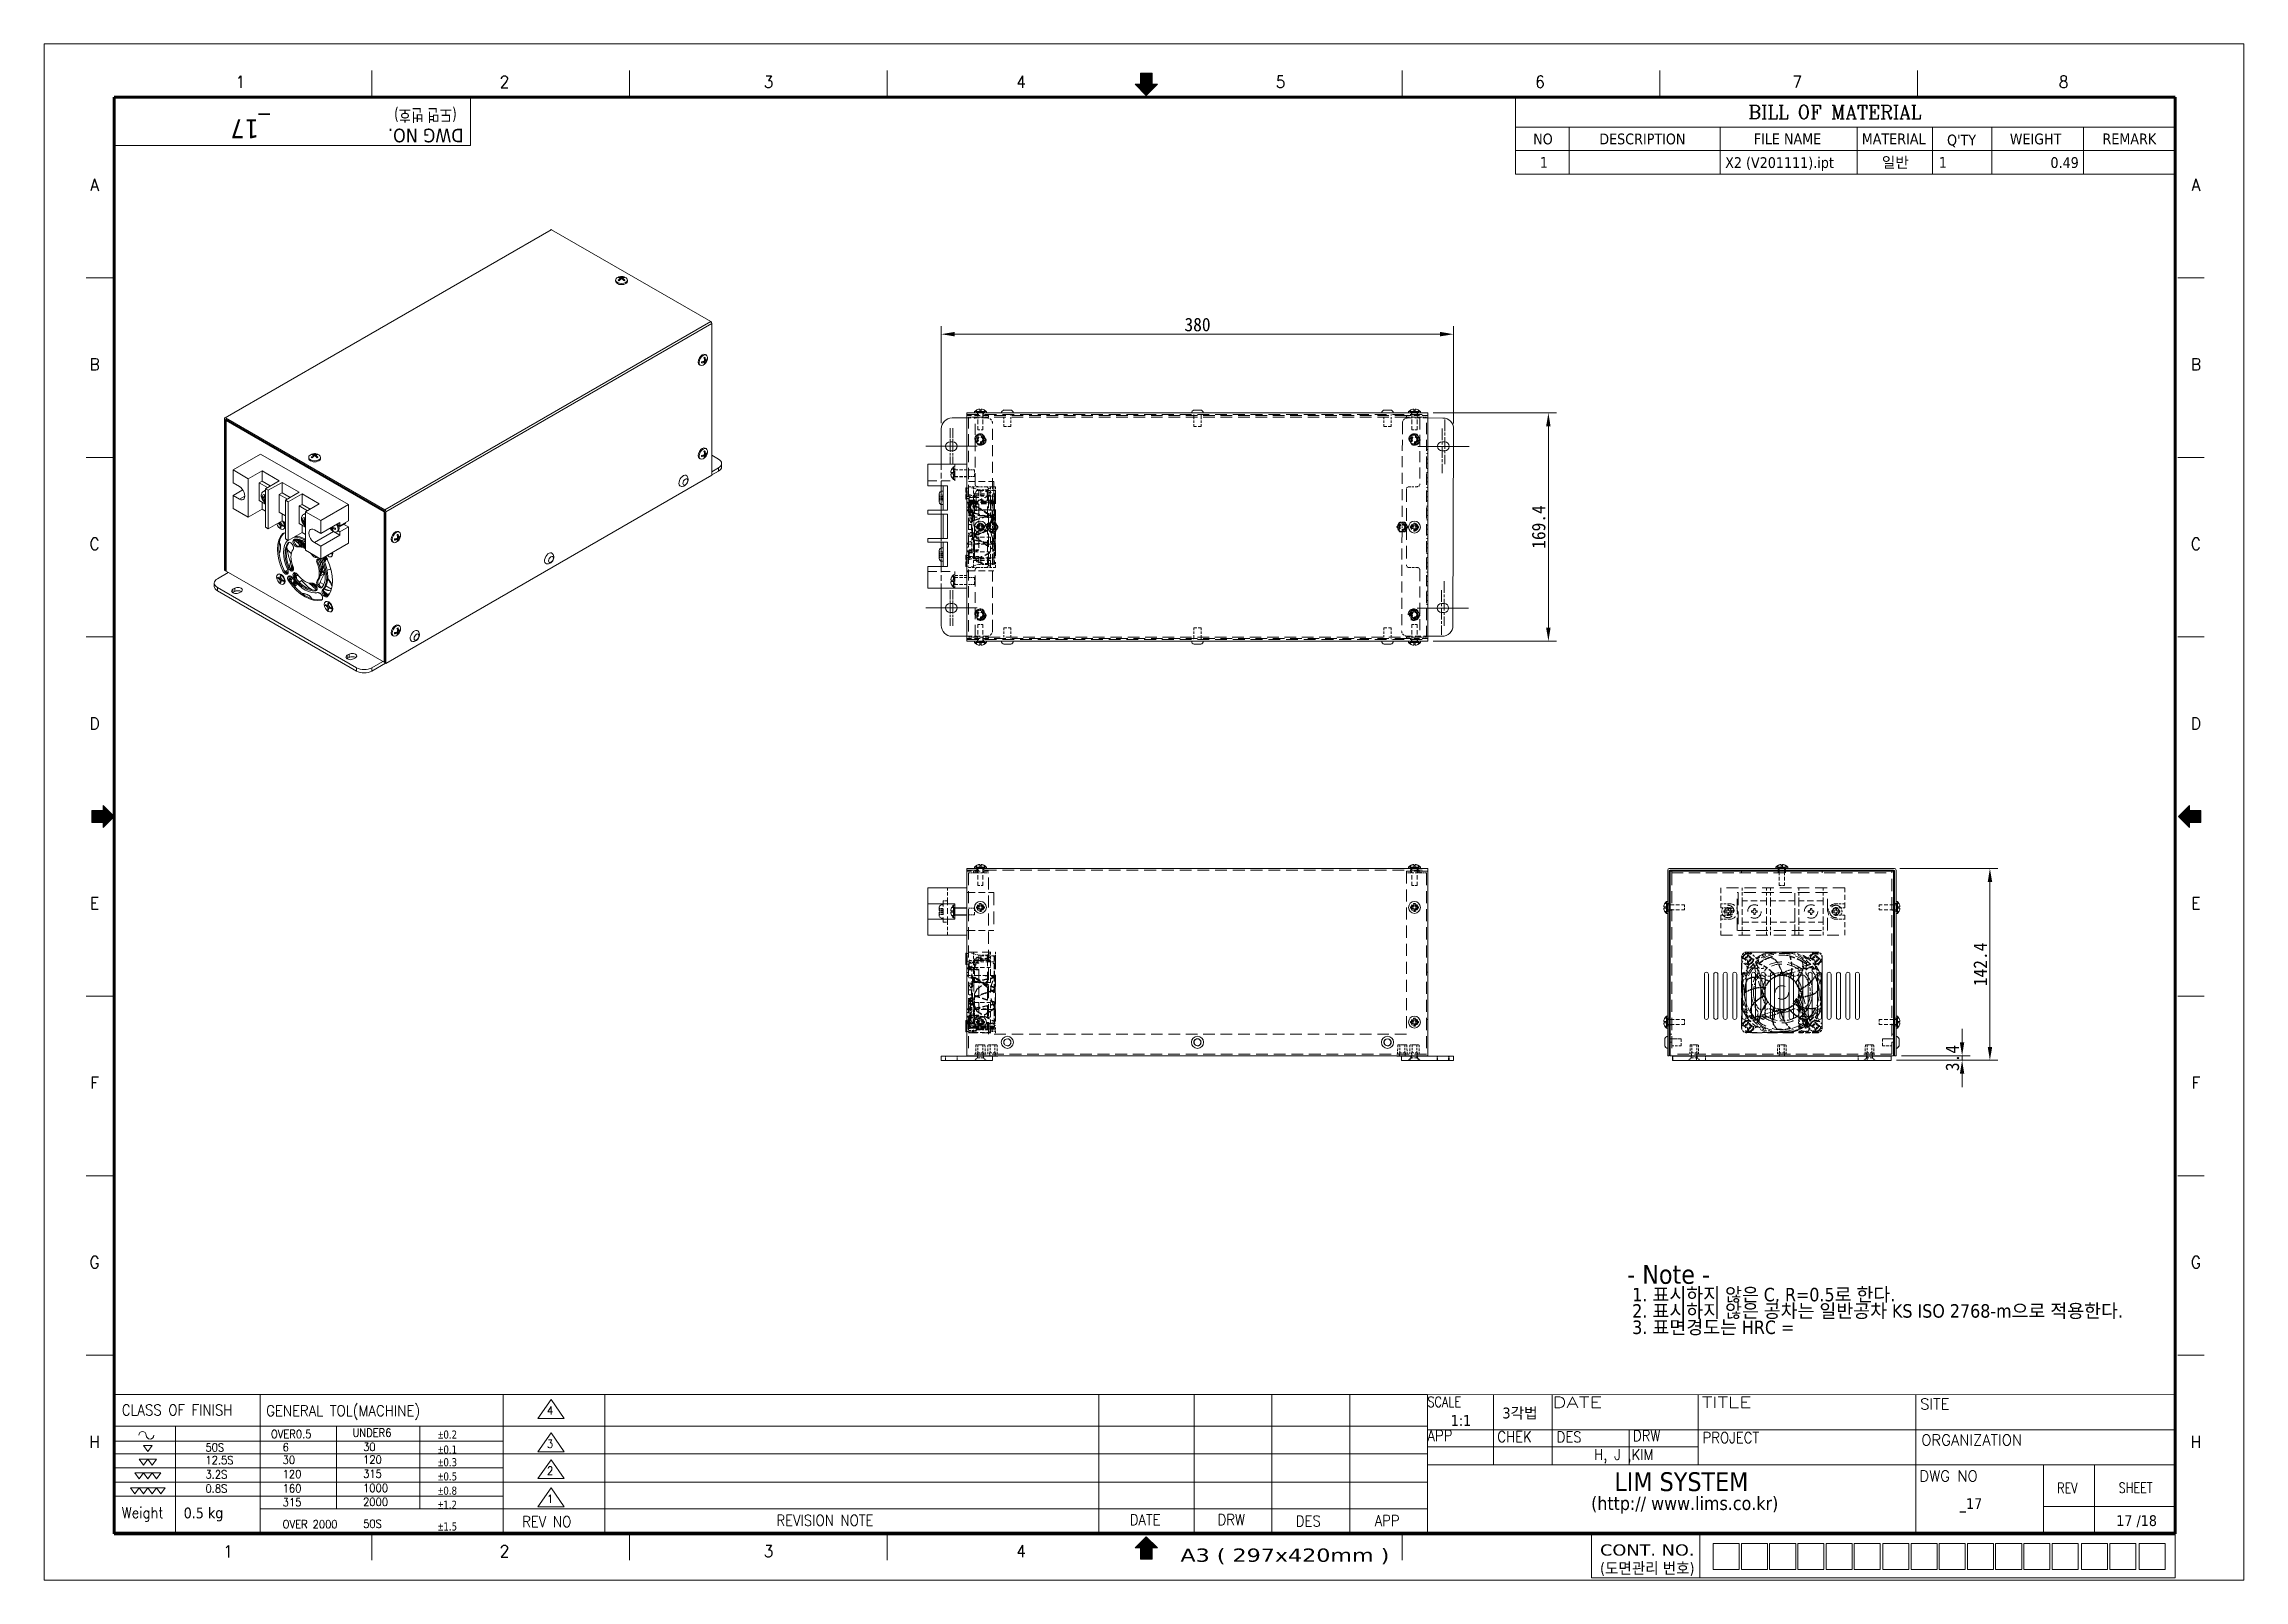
# Model space of a CAD drawing. Header units: millimetres. Extents: x 24 to 1656, y 24 to 1164.
import ezdxf
from ezdxf.enums import TextEntityAlignment as Align

# ---------------------------------------------------------------- set-up
doc = ezdxf.new("R2010")
doc.units = ezdxf.units.MM
doc.header["$LTSCALE"] = 4
doc.linetypes.add('CHAIN', pattern=[0.3543, 0.2362, -0.0295, 0.0591, -0.0295])
doc.linetypes.add('HIDDEN', pattern=[9.525, 6.35, -3.175])
doc.layers.get('0').update_dxf_attribs({"lineweight": 18})
for name, color, linetype, lineweight in [('SkizziergeometrieWIN-ISO', 7, 'Continuous', 50), ('가는실선_A4', 7, 'Continuous', 5), ('경계(ISO)', 7, 'Continuous', 70), ('굵은실선_A3', 7, 'Continuous', 18), ('제목(ISO)', 7, 'Continuous', 50)]:
    doc.layers.add(name, color=color, linetype=linetype, lineweight=lineweight)
for name, color, linetype, lineweight, true_color in [('가는실선_A3', 9, 'Continuous', 5, 0x808080), ('가는실선중심선_A3', 1, 'Continuous', 5, 0xff0000), ('가는파선_A3', 7, 'HIDDEN', 13, 0x008000), ('해치선_A3', 1, 'Continuous', 5, 0xff0000)]:
    doc.layers.add(name, color=color, linetype=linetype, lineweight=lineweight, true_color=true_color)
doc.styles.add('A3_DS_PartList', font='RomanC.shx')
doc.styles.add('A3_DS_TB02', font='tahoma.ttf')
doc.styles.add('ROMANC_37', font='tahoma.ttf')
doc.styles.add('ROMANC_61', font='ROMANC.shx')
doc.styles.add('주 텍스트 (ISO)', font='tahoma.ttf')
doc.styles.add('주문자_A3(3.5)', font='tahoma.ttf')
doc.styles.add('치수문자_A3(2.5)', font='')
doc.styles.add('텍스트 스타일12', font='tahoma.ttf')
doc.styles.add('텍스트 스타일171', font='ROMANC.shx', dxfattribs={"width": 0.9})
doc.styles.add('텍스트 스타일206', font='ROMANC.shx', dxfattribs={"width": 1.11072})
doc.styles.add('텍스트 스타일208', font='ROMANC.shx', dxfattribs={"width": 1.194322})
doc.styles.add('텍스트 스타일211', font='ROMANC.shx', dxfattribs={"width": 0.9})
doc.styles.add('텍스트 스타일213', font='RomanC.shx', dxfattribs={"width": 0.9})
doc.styles.add('텍스트 스타일233', font='RomanC.shx')
doc.styles.add('텍스트 스타일36', font='ROMANC.shx', dxfattribs={"width": 0.941937})
doc.styles.add('텍스트 스타일42', font='tahoma.ttf', dxfattribs={"width": 1.378837})
doc.styles.add('텍스트 스타일46', font='tahoma.ttf', dxfattribs={"width": 0.862937})
doc.styles.add('텍스트 스타일48', font='tahoma.ttf', dxfattribs={"width": 1.258573})
doc.styles.add('텍스트 스타일52', font='tahoma.ttf', dxfattribs={"width": 0.8})
doc.styles.add('텍스트 스타일65', font='romans.shx', dxfattribs={"width": 0.8})
doc.styles.get('치수문자_A3(2.5)').set_extended_font_data('GulimChe')
doc.dimstyles.new('치수_A3(2.5)', dxfattribs={"dimscale": 4, "dimtxt": 2.5, "dimasz": 2.5, "dimexe": 1.5, "dimexo": 1, "dimgap": 0.5, "dimtad": 1, "dimtoh": 1, "dimdec": 1, "dimrnd": 1e-08, "dimdsep": 46, "dimtxsty": '치수문자_A3(2.5)', "dimcen": 0.09, "dimdle": 10, "dimclrd": 8, "dimclre": 8, "dimclrt": 7, "dimadec": 1, "dimazin": 2, "dimtfac": 0.8, "dimtmove": 0, "dimatfit": 3, "dimfxl": 1, "dimtolj": 1, "dimtzin": 0, "dimlwd": -1, "dimlwe": -1, "dimarcsym": 0})

msp = doc.modelspace()

# ---------------------------------------------------------------- blocks, each defined once
blk = doc.blocks.new('경계 A3_경계')
for points in [[(405.98, 148.76), (403.92, 148.76), (403.92, 149.72), (401.86, 147.66), (403.92, 145.6), (403.92, 146.56), (405.98, 146.56)], [(211.52, 9.9), (211.52, 11.96), (212.48, 11.96), (210.42, 14.01), (208.36, 11.96), (209.32, 11.96), (209.32, 9.9)]]:
    blk.add_hatch(color=7).paths.add_polyline_path(points)
at = {"layer": '가는실선_A3'}
blk.add_hatch(color=7, dxfattribs=at).paths.add_polyline_path([(14.9, 148.76), (14.9, 146.56), (16.96, 146.56), (16.96, 145.6), (19.02, 147.66), (16.96, 149.72), (16.96, 148.76)])
at = {"layer": '해치선_A3'}
blk.add_hatch(color=7, dxfattribs=at).paths.add_polyline_path([(211.52, 283.53), (212.48, 283.53), (210.42, 281.47), (208.36, 283.53), (209.32, 283.53), (209.32, 285.59), (211.52, 285.59)])
for p, q in [((208.36, 283.53), (209.32, 283.53)), ((210.42, 281.47), (208.36, 283.53)), ((209.32, 285.59), (211.52, 285.59)), ((209.32, 283.53), (209.32, 285.59)), ((211.52, 285.59), (211.52, 283.53)), ((211.52, 283.53), (212.48, 283.53)), ((403.92, 149.72), (401.86, 147.66)), ((401.86, 147.66), (403.92, 145.6)), ((403.92, 148.76), (403.92, 149.72)), ((405.98, 148.76), (403.92, 148.76)), ((405.98, 146.56), (405.98, 148.76)), ((403.92, 146.56), (405.98, 146.56)), ((403.92, 145.6), (403.92, 146.56)), ((210.42, 14.01), (208.36, 11.96)), ((212.48, 11.96), (210.42, 14.01)), ((292.99, 6.43), (292.99, 14.6)), ((208.36, 11.96), (209.32, 11.96)), ((209.32, 11.96), (209.32, 9.9)), ((209.32, 9.9), (211.52, 9.9)), ((211.52, 9.9), (211.52, 11.96)), ((211.52, 11.96), (212.48, 11.96))]:
    blk.add_line(p, q)
at = {"color": 7}
for p, q in [((16.96, 148.76), (14.9, 148.76)), ((14.9, 148.76), (14.9, 146.56)), ((16.96, 149.72), (16.96, 148.76)), ((19.02, 147.66), (16.96, 149.72)), ((16.96, 145.6), (19.02, 147.66)), ((403.92, 149.72), (401.86, 147.66)), ((401.86, 147.66), (403.92, 145.6)), ((403.92, 148.76), (403.92, 149.72)), ((405.98, 148.76), (403.92, 148.76)), ((405.98, 146.56), (405.98, 148.76)), ((14.9, 146.56), (16.96, 146.56)), ((16.96, 146.56), (16.96, 145.6)), ((403.92, 145.6), (403.92, 146.56)), ((403.92, 146.56), (405.98, 146.56)), ((210.42, 14.01), (208.36, 11.96)), ((212.48, 11.96), (210.42, 14.01)), ((208.36, 11.96), (209.32, 11.96)), ((209.32, 11.96), (209.32, 9.9)), ((209.32, 9.9), (211.52, 9.9)), ((211.52, 9.9), (211.52, 11.96)), ((211.52, 11.96), (212.48, 11.96))]:
    blk.add_line(p, q, dxfattribs=at)
at = {"layer": 'SkizziergeometrieWIN-ISO', "lineweight": 18}
for p, q in [((6, 291), (414, 291)), ((6, 6), (6, 291)), ((414, 291), (414, 6)), ((414, 6), (6, 6))]:
    blk.add_line(p, q, dxfattribs=at)
at = {"layer": '가는실선_A3', "color": 7}
for p, q in [((66.79, 281.16), (66.79, 286.06)), ((114.57, 281.16), (114.57, 286.06)), ((162.34, 281.16), (162.34, 286.06)), ((257.9, 281.16), (257.9, 286.06)), ((305.67, 281.16), (305.67, 286.06)), ((353.45, 281.16), (353.45, 286.06)), ((18.75, 247.62), (13.85, 247.62)), ((401.71, 247.62), (406.61, 247.62)), ((18.75, 214.3), (13.85, 214.3)), ((401.71, 214.3), (406.61, 214.3)), ((18.75, 180.98), (13.85, 180.98)), ((401.71, 180.98), (406.61, 180.98)), ((14.9, 148.76), (16.96, 148.76)), ((14.9, 146.56), (14.9, 148.76)), ((16.96, 148.76), (16.96, 149.72)), ((16.96, 149.72), (19.02, 147.66)), ((19.02, 147.66), (16.96, 145.6)), ((16.96, 146.56), (14.9, 146.56)), ((16.96, 145.6), (16.96, 146.56)), ((18.75, 114.34), (13.85, 114.34)), ((401.71, 114.34), (406.61, 114.34)), ((18.75, 81.02), (13.85, 81.02)), ((401.71, 81.02), (406.61, 81.02)), ((18.75, 47.7), (13.85, 47.7)), ((18.75, 47.7), (13.85, 47.7)), ((401.71, 47.7), (406.61, 47.7)), ((66.79, 14.6), (66.79, 9.7)), ((66.79, 14.6), (66.79, 9.7)), ((114.57, 14.6), (114.57, 9.7)), ((162.34, 14.6), (162.34, 9.7)), ((257.9, 14.6), (257.9, 9.7)), ((313.09, 14.6), (313.09, 6.55)), ((315.58, 12.77), (315.58, 7.95)), ((315.58, 12.77), (320.4, 12.77)), ((320.4, 12.77), (320.4, 7.95)), ((320.81, 12.77), (320.81, 7.95)), ((320.81, 12.77), (325.63, 12.77)), ((325.63, 12.77), (325.63, 7.95)), ((326.03, 12.77), (326.03, 7.95)), ((326.03, 12.77), (330.86, 12.77)), ((330.86, 12.77), (330.86, 7.95)), ((331.26, 12.77), (336.09, 12.77)), ((331.26, 12.77), (331.26, 7.95)), ((336.09, 12.77), (336.09, 7.95)), ((336.49, 12.77), (336.49, 7.95)), ((336.49, 12.77), (341.31, 12.77)), ((341.31, 12.77), (341.31, 7.95)), ((341.72, 12.77), (341.72, 7.95)), ((341.72, 12.77), (346.54, 12.77)), ((346.54, 12.77), (346.54, 7.95)), ((347.03, 12.77), (351.86, 12.77)), ((347.03, 12.77), (347.03, 7.95)), ((351.86, 12.77), (351.86, 7.95)), ((352.26, 12.77), (352.26, 7.95)), ((352.26, 12.77), (357.09, 12.77)), ((357.09, 12.77), (357.09, 7.95)), ((357.49, 12.77), (357.49, 7.95)), ((357.49, 12.77), (362.31, 12.77)), ((362.31, 12.77), (362.31, 7.95)), ((362.72, 12.77), (362.72, 7.95)), ((362.72, 12.77), (367.54, 12.77)), ((367.54, 12.77), (367.54, 7.95)), ((367.94, 12.77), (372.77, 12.77)), ((367.94, 12.77), (367.94, 7.95)), ((372.77, 12.77), (372.77, 7.95)), ((373.17, 12.77), (373.17, 7.95)), ((373.17, 12.77), (378, 12.77)), ((378, 12.77), (378, 7.95)), ((378.4, 12.77), (378.4, 7.95)), ((378.4, 12.77), (383.22, 12.77)), ((383.22, 12.77), (383.22, 7.95)), ((383.88, 12.77), (388.7, 12.77)), ((383.88, 12.77), (383.88, 7.95)), ((388.7, 12.77), (388.7, 7.95)), ((389.1, 12.77), (389.1, 7.95)), ((389.1, 12.77), (393.93, 12.77)), ((393.93, 12.77), (393.93, 7.95)), ((394.55, 12.77), (394.55, 7.95)), ((394.55, 12.77), (399.37, 12.77)), ((399.37, 12.77), (399.37, 7.95)), ((401.22, 14.6), (401.22, 6.43)), ((292.99, 6.43), (401.22, 6.43)), ((315.58, 7.95), (320.4, 7.95)), ((320.81, 7.95), (325.63, 7.95)), ((326.03, 7.95), (330.86, 7.95)), ((331.26, 7.95), (336.09, 7.95)), ((336.49, 7.95), (341.31, 7.95)), ((341.72, 7.95), (346.54, 7.95)), ((347.03, 7.95), (351.86, 7.95)), ((352.26, 7.95), (357.09, 7.95)), ((357.49, 7.95), (362.31, 7.95)), ((362.72, 7.95), (367.54, 7.95)), ((367.94, 7.95), (372.77, 7.95)), ((373.17, 7.95), (378, 7.95)), ((378.4, 7.95), (383.22, 7.95)), ((383.88, 7.95), (388.7, 7.95)), ((389.1, 7.95), (393.93, 7.95)), ((394.55, 7.95), (399.37, 7.95))]:
    blk.add_line(p, q, dxfattribs=at)
at = {"layer": '가는실선_A3', "color": 7, "lineweight": 60}
for p, q in [((19.02, 281.16), (19.02, 14.6)), ((401.22, 281.16), (19.02, 281.16)), ((401.22, 14.6), (401.22, 281.16)), ((19.02, 14.6), (401.22, 14.6))]:
    blk.add_line(p, q, dxfattribs=at)
at = {"layer": '가는실선_A3', "color": 7, "lineweight": 13}
for p in [(85.08, 280.98), (19.02, 272.16)]:
    blk.add_line(p, (85.08, 272.16), dxfattribs=at)
at = {"layer": '굵은실선_A3'}
blk.add_line((212.48, 283.53), (210.42, 281.47), dxfattribs=at)
at = {"layer": '가는실선_A3', "color": 7, "style": '텍스트 스타일36', "width": 0.941937}
for s, p in [('1', (42.42, 283.98)), ('2', (91.4, 283.98)), ('3', (140.38, 283.98)), ('4', (187.21, 283.98)), ('5', (235.33, 283.98)), ('6', (283.45, 283.98)), ('7', (331.14, 283.98)), ('8', (380.55, 283.98)), ('A', (15.38, 264.88)), ('A', (405.08, 264.88)), ('B', (15.38, 231.56)), ('B', (405.08, 231.56)), ('C', (15.38, 198.24)), ('C', (405.08, 198.24)), ('D', (15.38, 164.92)), ('D', (405.08, 164.92)), ('E', (15.38, 131.6)), ('E', (405.08, 131.6)), ('F', (15.38, 98.28)), ('F', (405.08, 98.28)), ('G', (15.38, 64.96)), ('G', (405.08, 64.96)), ('H', (15.38, 31.64)), ('H', (405.08, 31.64)), ('1', (40.11, 11.29)), ('2', (91.4, 11.34)), ('3', (140.38, 11.34)), ('4', (187.21, 11.34))]:
    blk.add_text(s, height=2.2, dxfattribs=at).set_placement(p, align=Align.MIDDLE_CENTER)
at = {"layer": '가는실선_A3', "color": 7, "style": '텍스트 스타일52', "width": 0.8}
blk.add_text('(도면 번호)', height=2.293, rotation=180, dxfattribs=at).set_placement((82.53, 278.93))
at = {"layer": '가는실선_A3', "color": 7, "style": 'ROMANC_37'}
blk.add_text('DWG NO.', height=2.527, rotation=180, dxfattribs=at).set_placement((83.82, 275.28))
at = {"layer": '가는실선_A3', "color": 7}
for s, height, style, width, p, p2 in [('CONT. NO.', 2.084, '텍스트 스타일48', 1.258564, (294.58, 10.53), (312.09, 10.53)), ('A3 ( 297x420mm )', 2.463, '텍스트 스타일42', 1.378315, (216.76, 9.38), (255.51, 9.38)), ('(도면관리 번호)', 2.084, '텍스트 스타일46', 0.982376, (294.58, 7.15), (312.09, 7.15))]:
    blk.add_text(s, height=height, dxfattribs=dict(at, style=style, width=width)).set_placement(p, p2, align=Align.FIT)
at = {"layer": '경계(ISO)', "insert": (44.22, 275.84), "char_height": 3.5, "attachment_point": 5, "rotation": 180, "style": '주 텍스트 (ISO)'}
blk.add_mtext('_17 ', dxfattribs=at)
blk = doc.blocks.new('제목 블록 A3_표제란')
at = {"layer": '가는실선_A4', "lineweight": 13}
for p, q in [((25.42, 38.66), (269.12, 38.66)), ((208.17, 38.66), (208.17, 13.12)), ((269.12, 38.66), (407.77, 38.63)), ((25.42, 32.81), (269.12, 32.81))]:
    blk.add_line(p, q, dxfattribs=at)
at = {"layer": '가는실선_A4'}
for p, q in [((25.42, 13.12), (25.42, 38.66)), ((52.65, 38.66), (52.65, 13.12)), ((97.69, 38.66), (97.69, 13.12)), ((106.58, 37.75), (104.15, 34.26)), ((109.02, 34.26), (106.58, 37.75)), ((116.56, 13.12), (116.56, 38.69)), ((225.83, 38.66), (225.83, 12.86)), ((240.26, 38.66), (240.26, 12.86)), ((254.69, 38.66), (254.69, 13.12)), ((281.38, 38.66), (281.38, 25.66)), ((292.25, 38.65), (292.25, 25.66)), ((319.29, 38.65), (319.29, 25.66)), ((407.76, 13.12), (407.77, 38.63)), ((36.93, 32.81), (36.93, 19.82)), ((66.8, 32.81), (66.8, 17.47)), ((82.25, 32.81), (82.25, 17.47)), ((104.15, 34.26), (109.02, 34.26)), ((97.69, 30.03), (25.42, 30.03)), ((30.98, 29.24), (32.59, 29.24)), ((31.78, 28.13), (30.98, 29.24)), ((32.59, 29.24), (31.78, 28.13)), ((106.58, 31.55), (104.15, 28.06)), ((109.02, 28.06), (106.58, 31.55)), ((306.52, 32.15), (306.52, 25.66)), ((97.69, 25.05), (25.42, 25.05)), ((30.19, 26.66), (31.8, 26.66)), ((30.99, 25.55), (30.19, 26.66)), ((31.8, 26.66), (30.99, 25.55)), ((31.8, 26.66), (33.4, 26.66)), ((32.6, 25.55), (31.8, 26.66)), ((33.4, 26.66), (32.6, 25.55)), ((104.15, 28.06), (109.02, 28.06)), ((106.58, 26.57), (104.15, 23.08)), ((109.02, 23.08), (106.58, 26.57)), ((28.59, 21.34), (30.19, 21.34)), ((29.39, 20.23), (28.59, 21.34)), ((29.38, 24.16), (30.98, 24.16)), ((30.18, 23.05), (29.38, 24.16)), ((30.19, 21.34), (29.39, 20.23)), ((30.98, 24.16), (30.18, 23.05)), ((30.19, 21.34), (31.8, 21.34)), ((31, 20.23), (30.19, 21.34)), ((30.98, 24.16), (32.59, 24.16)), ((31.79, 23.05), (30.98, 24.16)), ((31.8, 21.34), (31, 20.23)), ((32.59, 24.16), (31.79, 23.05)), ((31.8, 21.34), (33.41, 21.34)), ((32.6, 20.23), (31.8, 21.34)), ((32.59, 24.16), (34.2, 24.16)), ((33.39, 23.05), (32.59, 24.16)), ((33.41, 21.34), (32.6, 20.23)), ((34.2, 24.16), (33.39, 23.05)), ((33.41, 21.34), (35.01, 21.34)), ((34.21, 20.23), (33.41, 21.34)), ((35.01, 21.34), (34.21, 20.23)), ((104.15, 23.08), (109.02, 23.08)), ((106.58, 21.34), (104.15, 17.85)), ((109.02, 17.85), (106.58, 21.34)), ((97.69, 19.82), (25.42, 19.82)), ((36.93, 19.82), (36.93, 13.12)), ((104.15, 17.85), (109.02, 17.85)), ((25.42, 13.12), (407.76, 13.12)), ((208.17, 13.12), (25.42, 13.12))]:
    blk.add_line(p, q, dxfattribs=at)
at = {"layer": '가는실선_A4', "color": 7}
for p, q in [((269.12, 13.12), (269.12, 38.66)), ((359.7, 38.64), (359.69, 13.12)), ((269.12, 32.15), (407.77, 32.15)), ((269.09, 27.68), (25.42, 27.68)), ((407.76, 25.66), (269.12, 25.66)), ((383.36, 25.66), (383.36, 13.12)), ((269.12, 22.4), (25.42, 22.4)), ((269.12, 17.47), (52.65, 17.47)), ((383.36, 17.91), (407.76, 17.92))]:
    blk.add_line(p, q, dxfattribs=at)
at = {"layer": '가는실선_A4', "color": 7, "linetype": 'Continuous'}
blk.add_line((392.85, 25.66), (392.85, 13.12), dxfattribs=at)
at = {"layer": '가는실선_A4'}
for centre, start, end in [((30.81, 31.11), 0, 180), ((32.21, 31.11), 180, 0)]:
    blk.add_arc(centre, 0.698, start, end, dxfattribs=at)
at = {"layer": '제목(ISO)', "color": 208, "lineweight": 5, "true_color": 0x400040}
blk.add_line((269.12, 28.95), (319.29, 28.95), dxfattribs=at)
at = {"layer": '가는실선_A3', "color": 7, "style": '텍스트 스타일12'}
blk.add_attdef('질량\\P1;_001', (38.45, 15.71), '', height=2, dxfattribs=at)
at = {"layer": '가는실선_A4', "color": 7}
for s, height, style, width, p in [('CLASS OF FINISH', 2, '텍스트 스타일171', 0.9, (26.97, 34.81)), ('GENERAL TOL(MACHINE)', 2, '텍스트 스타일171', 0.9, (53.76, 34.67)), ('SCALE', 1.911, '텍스트 스타일65', 0.8, (269.12, 36.36)), ('4', 1.5, '텍스트 스타일211', 0.9, (105.83, 34.98)), ('50S', 1.5, '텍스트 스타일211', 0.9, (42.49, 28.11)), ('OVER0.5', 1.5, '텍스트 스타일211', 0.9, (54.63, 30.6)), ('6', 1.5, '텍스트 스타일211', 0.9, (56.81, 28.15)), ('UNDER6', 1.5, '텍스트 스타일211', 0.9, (69.75, 30.85)), ('30', 1.5, '텍스트 스타일211', 0.9, (71.73, 28.22)), ('3', 1.5, '텍스트 스타일211', 0.9, (105.83, 28.78)), ('APP', 2, '텍스트 스타일171', 0.9, (269.12, 30.05)), ('CHEK', 2, '텍스트 스타일171', 0.9, (282.07, 29.86)), ('DES', 2, '텍스트 스타일171', 0.9, (293.07, 29.82)), ('DRW', 2, '텍스트 스타일171', 0.9, (307.23, 30.03)), ('PROJECT', 2, '텍스트 스타일171', 0.9, (320.13, 29.68)), ('3.2S', 1.5, '텍스트 스타일211', 0.9, (42.49, 23.12)), ('12.5S', 1.5, '텍스트 스타일211', 0.9, (42.49, 25.76)), ('30', 1.5, '텍스트 스타일211', 0.9, (56.81, 25.8)), ('120', 1.5, '텍스트 스타일211', 0.9, (56.81, 23.16)), ('315', 1.5, '텍스트 스타일211', 0.9, (71.73, 23.23)), ('120', 1.5, '텍스트 스타일211', 0.9, (71.73, 25.86)), ('2', 1.5, '텍스트 스타일211', 0.9, (105.83, 23.8)), ('H, J ,KIM', 2, '텍스트 스타일171', 0.9, (300.03, 26.54)), ('0.8S', 1.5, '텍스트 스타일211', 0.9, (42.49, 20.48)), ('160', 1.5, '텍스트 스타일211', 0.9, (56.81, 20.52)), ('1000', 1.5, '텍스트 스타일213', 0.9, (71.72, 20.59)), ('REV', 1.911, '텍스트 스타일65', 0.8, (385.9, 20.39)), ('SHEET', 1.911, '텍스트 스타일65', 0.8, (397.3, 20.42)), ('Weight', 2, '텍스트 스타일171', 0.9, (26.97, 15.76)), ('315', 1.5, '텍스트 스타일213', 0.9, (56.81, 17.94)), ('2000', 1.5, '텍스트 스타일211', 0.9, (71.72, 18.01)), ('1', 1.5, '텍스트 스타일211', 0.9, (105.83, 18.57)), ('REVISION NOTE', 2, '텍스트 스타일171', 0.9, (148.38, 14.33)), ('DATE', 2, '텍스트 스타일171', 0.9, (213.9, 14.44)), ('DRW', 2, '텍스트 스타일171', 0.9, (230.19, 14.46)), ('OVER 2000', 1.5, '텍스트 스타일211', 0.9, (56.81, 13.87)), ('50S', 1.5, '텍스트 스타일211', 0.9, (71.73, 13.94)), ('REV NO', 2, '텍스트 스타일171', 0.9, (101.23, 14.1)), ('DES', 2, '텍스트 스타일171', 0.9, (244.7, 14.2)), ('APP', 2, '텍스트 스타일171', 0.9, (259.32, 14.27))]:
    blk.add_text(s, height=height, dxfattribs=dict(at, style=style, width=width)).set_placement(p)
for s, style, width, p, p2 in [('DATE', '텍스트 스타일208', 1.22262, (292.31, 36.23), (301.51, 36.23)), ('TITLE', '텍스트 스타일206', 1.136317, (320.02, 36.23), (329.22, 36.23))]:
    blk.add_text(s, height=2, dxfattribs=dict(at, style=style, width=width)).set_placement(p, p2, align=Align.FIT)
at = {"layer": '가는실선_A4', "color": 7, "style": '텍스트 스타일233'}
for s, p in [('SITE', (360.5, 35.93)), ('ORGANIZATION', (360.7, 29.24)), ('DWG NO', (360.36, 22.57))]:
    blk.add_text(s, height=2, dxfattribs=at).set_placement(p)
at = {"layer": '가는실선_A4', "color": 7}
for s, insert, char_height, attachment_point, style in [('\\fTahoma|b0|i0;\\H2.0000;3각법', (283.03, 35.14), 2, 4, '주문자_A3(3.5)'), ('\\fAIGDT|b0|i0;\\W0.90;\\H1.5000;`\\fTahoma|b0|i0;\\W0.90;\\H1.5000;0.2', (85.63, 30.47), 1.5, 7, 'ROMANC_61'), ('\\fAIGDT|b0|i0;\\W0.90;\\H1.5000;`\\fTahoma|b0|i0;\\W0.90;\\H1.5000;0.1', (85.63, 27.69), 1.5, 7, 'ROMANC_61'), ('\\fAIGDT|b0|i0;\\W0.90;\\H1.5000;`\\fTahoma|b0|i0;\\W0.90;\\H1.5000;0.3', (85.63, 25.34), 1.5, 7, 'ROMANC_61'), ('\\fAIGDT|b0|i0;\\W0.90;\\H1.5000;`\\fTahoma|b0|i0;\\W0.90;\\H1.5000;0.5', (85.63, 22.71), 1.5, 7, 'ROMANC_61'), ('\\fAIGDT|b0|i0;\\W0.90;\\H1.5000;`\\fTahoma|b0|i0;\\W0.90;\\H1.5000;0.8', (85.62, 20.06), 1.5, 7, 'ROMANC_61'), ('\\fAIGDT|b0|i0;\\W0.90;\\H1.5000;`\\fTahoma|b0|i0;\\W0.90;\\H1.5000;1.2', (85.62, 17.48), 1.5, 7, 'ROMANC_61'), ('\\fAIGDT|b0|i0;\\W0.90;\\H1.5000;`\\fTahoma|b0|i0;\\W0.90;\\H1.5000;1.5', (85.63, 13.42), 1.5, 7, 'ROMANC_61')]:
    blk.add_mtext(s, dxfattribs=dict(at, insert=insert, char_height=char_height, attachment_point=attachment_point, style=style))
at = {"layer": '가는실선_A4', "char_height": 2, "style": '주 텍스트 (ISO)'}
for s, insert, attachment_point in [('\\fTahoma|b0|i0;\\H2.0000;_17 ', (369.91, 18.11), 5), ('\\fTahoma|b0|i0;\\H2.0000;17 /18 ', (400.63, 16.28), 2)]:
    blk.add_mtext(s, dxfattribs=dict(at, insert=insert, attachment_point=attachment_point))
at = {"layer": '가는실선_A4', "color": 7, "style": '텍스트 스타일12'}
blk.add_attdef('설명', text='', height=2, dxfattribs=at).set_placement((331.27, 35.73), align=Align.MIDDLE_LEFT)
blk.add_attdef('SCALE_001', (273.43, 32.87), '', height=2, dxfattribs=at)
blk.add_attdef('프로젝트', text='', height=2, dxfattribs=at).set_placement((340.77, 28.27), align=Align.MIDDLE_CENTER)
at = {"layer": '가는실선_A4', "style": '텍스트 스타일12'}
blk.add_attdef('리비전_번호', text='', height=2, dxfattribs=at).set_placement((388.38, 15.27), align=Align.MIDDLE_CENTER)
at = {"layer": '제목(ISO)', "char_height": 3.5, "attachment_point": 1, "style": '주 텍스트 (ISO)'}
for s, insert, line_spacing_factor in [('- Note -\\P{\\H0.71429x; 1. \\fGulim|b0|i0|c129|p50;표시하지 않은 \\fTahoma|b0|i0|c129|p34;C, R=0.5\\fGulim|b0|i0|c129|p50;로 한다\\fTahoma|b0|i0|c129|p34;.\\H1.54068x; \\H0.64906x;\\P 2. \\fGulim|b0|i0|c129|p50;표시하지 않은 공차는 일반공차 \\fTahoma|b0|i0|c129|p34;KS ISO 2768-m\\fGulim|b0|i0|c129|p50;으로 적용한다\\fTahoma|b0|i0|c129|p34;.\\H1.32612x; \\H0.75408x;\\P 3. \\fGulim|b0|i0|c129|p50;표면경도는 \\fTahoma|b0|i0|c129|p34;HRC = \\H1.31974x; }', (306.15, 62.72), 0.727683), ('{\\H1x;    LIM SYSTEM\\H0.71429x;  \\P (http:// www.lims.co.kr)\\H1.44773x; }', (298.53, 24.26), 0.771785)]:
    blk.add_mtext(s, dxfattribs=dict(at, insert=insert, line_spacing_factor=line_spacing_factor))
at = {"layer": '제목(ISO)', "style": '텍스트 스타일12'}
for tag, p in [('관리자', (373.93, 36.39)), ('공급업자', (383.08, 28.64))]:
    blk.add_attdef(tag, text='', height=2, dxfattribs=at).set_placement(p, align=Align.TOP_LEFT)
blk = doc.blocks.new('*D16')
at = {"layer": 'Defpoints', "color": 0, "transparency": 16777216}
for p in [(1050.6, 890.2), (1050.6, 720.8), (1140, 720.8)]:
    blk.add_point(p, dxfattribs=at)
at = {"layer": '가는실선_A4', "color": 8, "transparency": 16777216}
for p, q in [((1054.6, 890.2), (1146, 890.2)), ((1140, 880.2), (1140, 730.8)), ((1054.6, 720.8), (1146, 720.8))]:
    blk.add_line(p, q, dxfattribs=at)
for points in [[(1138.3, 880.2), (1141.6, 880.2), (1140, 890.2)], [(1138.3, 730.8), (1141.6, 730.8), (1140, 720.8)]]:
    blk.add_solid(points, dxfattribs=at)
at = {"layer": '가는실선_A4', "color": 7, "transparency": 16777216, "insert": (1132.8, 805.5), "char_height": 10, "attachment_point": 5, "rotation": 90, "style": '치수문자_A3(2.5)'}
blk.add_mtext('\\A1;169.4', dxfattribs=at)
blk = doc.blocks.new('*D17')
at = {"layer": 'Defpoints', "color": 0, "transparency": 16777216}
for p in [(1069.7, 948.6), (689.6, 878.5), (1069.7, 878.4)]:
    blk.add_point(p, dxfattribs=at)
at = {"layer": '가는실선_A4', "color": 8, "transparency": 16777216}
for p, q in [((689.6, 882.5), (689.6, 954.6)), ((699.6, 948.6), (1059.7, 948.6)), ((1069.7, 882.4), (1069.7, 954.6))]:
    blk.add_line(p, q, dxfattribs=at)
for points in [[(699.6, 950.3), (699.6, 947), (689.6, 948.6)], [(1059.7, 950.3), (1059.7, 947), (1069.7, 948.6)]]:
    blk.add_solid(points, dxfattribs=at)
at = {"layer": '가는실선_A4', "color": 7, "transparency": 16777216, "insert": (879.7, 955.7), "char_height": 10, "attachment_point": 5, "style": '치수문자_A3(2.5)'}
blk.add_mtext('\\A1;380', dxfattribs=at)
blk = doc.blocks.new('*D18')
at = {"layer": 'Defpoints', "color": 0, "transparency": 16777216}
for p in [(1394.1, 409.7), (1397.9, 413.1), (1446.9, 413.1)]:
    blk.add_point(p, dxfattribs=at)
at = {"layer": '가는실선_A4', "color": 8, "transparency": 16777216}
for p, q in [((1446.9, 423.1), (1446.9, 433.1)), ((1398.1, 409.7), (1452.9, 409.7)), ((1401.9, 413.1), (1452.9, 413.1)), ((1446.9, 409.7), (1446.9, 413.1)), ((1446.9, 399.7), (1446.9, 389.7))]:
    blk.add_line(p, q, dxfattribs=at)
for points in [[(1445.2, 423.1), (1448.5, 423.1), (1446.9, 413.1)], [(1445.2, 399.7), (1448.5, 399.7), (1446.9, 409.7)]]:
    blk.add_solid(points, dxfattribs=at)
at = {"layer": '가는실선_A4', "color": 7, "transparency": 16777216, "insert": (1439.7, 411.4), "char_height": 10, "attachment_point": 5, "rotation": 90, "style": '치수문자_A3(2.5)'}
blk.add_mtext('\\A1;3.4', dxfattribs=at)
blk = doc.blocks.new('*D19')
at = {"layer": 'Defpoints', "color": 0, "transparency": 16777216}
for p in [(1396.7, 552.1), (1467.5, 552.1), (1394.1, 409.7)]:
    blk.add_point(p, dxfattribs=at)
at = {"layer": '가는실선_A4', "color": 8, "transparency": 16777216}
for p, q in [((1400.7, 552.1), (1473.5, 552.1)), ((1467.5, 419.7), (1467.5, 542.1)), ((1398.1, 409.7), (1473.5, 409.7))]:
    blk.add_line(p, q, dxfattribs=at)
for points in [[(1465.9, 542.1), (1469.2, 542.1), (1467.5, 552.1)], [(1465.9, 419.7), (1469.2, 419.7), (1467.5, 409.7)]]:
    blk.add_solid(points, dxfattribs=at)
at = {"layer": '가는실선_A4', "color": 7, "transparency": 16777216, "insert": (1460.4, 480.9), "char_height": 10, "attachment_point": 5, "rotation": 90, "style": '치수문자_A3(2.5)'}
blk.add_mtext('\\A1;142.4', dxfattribs=at)
blk = doc.blocks.new('BILL OF MATERIAL14')
at = {"layer": '가는실선_A4'}
for p, q in [((401.22, 281.16), (278.87, 281.16)), ((278.87, 281.16), (278.87, 275.59)), ((401.22, 281.16), (401.22, 275.59)), ((401.22, 275.59), (278.87, 275.59)), ((278.87, 275.59), (278.87, 271.21)), ((288.87, 275.59), (288.87, 271.21)), ((316.87, 275.59), (316.87, 271.21)), ((342.27, 275.59), (342.27, 271.21)), ((356.22, 275.59), (356.22, 271.21)), ((367.22, 275.59), (367.22, 271.21)), ((384.22, 275.59), (384.22, 271.21)), ((401.22, 275.59), (401.22, 271.21)), ((401.22, 271.21), (278.87, 271.21)), ((278.87, 271.21), (278.87, 266.83)), ((288.87, 271.21), (288.87, 266.83)), ((316.87, 271.21), (316.87, 266.83)), ((342.27, 271.21), (342.27, 266.83)), ((356.22, 271.21), (356.22, 266.83)), ((367.22, 271.21), (367.22, 266.83)), ((384.22, 271.21), (384.22, 266.83)), ((401.22, 271.21), (401.22, 266.83)), ((401.22, 266.83), (278.87, 266.83))]:
    blk.add_line(p, q, dxfattribs=at)
at = {"layer": '가는실선_A4', "color": 7, "attachment_point": 7}
for s, insert, char_height, style in [('BILL OF MATERIAL', (322.09, 277.12), 2.5, 'A3_DS_PartList'), ('NO', (282.18, 272.34), 2, 'A3_DS_TB02'), ('DESCRIPTION', (294.44, 272.34), 2, 'A3_DS_TB02'), ('FILE NAME', (323.08, 272.4), 2, 'A3_DS_TB02'), ('MATERIAL', (343.11, 272.4), 2, 'A3_DS_TB02'), ("Q'TY", (358.93, 271.83), 2, 'A3_DS_TB02'), ('WEIGHT', (370.58, 272.34), 2, 'A3_DS_TB02'), ('REMARK', (387.75, 272.4), 2, 'A3_DS_TB02'), ('1', (283.42, 268.02), 2, 'A3_DS_TB02'), ('X2 (V201111).ipt', (317.78, 267.42), 2, 'A3_DS_TB02'), ('일반', (346.83, 267.86), 2, 'A3_DS_TB02'), ('1', (357.42, 268.02), 2, 'A3_DS_TB02'), ('0.49', (378.1, 267.96), 2, 'A3_DS_TB02')]:
    blk.add_mtext(s, dxfattribs=dict(at, insert=insert, char_height=char_height, style=style))

# ---------------------------------------------------------------- dimensions: what is measured, and where the dimension line sits
at = {"layer": '가는실선_A4', "color": 8, "true_color": 0x808080}
for base, p1, p2, angle, override, picture, middle in [((1069.67, 948.63), (689.64, 878.45), (1069.67, 878.35), 180, {"dimgap": 0.5, "dimtoh": 0, "dimdec": 1, "dimtol": 0, "dimlim": 0, "dimtp": 0, "dimtm": 0, "dimtdec": 2, "dimtofl": 0, "dimatfit": 1}, '*D17', (879.66, 948.63)), ((1139.97, 720.75), (1050.64, 890.15), (1050.64, 720.75), 90, {"dimgap": 0.5, "dimtoh": 0, "dimdec": 1, "dimtol": 0, "dimlim": 0, "dimtp": 0, "dimtm": 0, "dimtdec": 2, "dimtofl": 0, "dimatfit": 1}, '*D16', (1139.97, 805.45)), ((1467.52, 552.07), (1394.12, 409.67), (1396.69, 552.07), 90, {"dimgap": 0.5, "dimtoh": 0, "dimdec": 1, "dimtol": 0, "dimlim": 0, "dimtp": 0, "dimtm": 0, "dimtdec": 2, "dimtofl": 0, "dimatfit": 1}, '*D19', (1467.52, 480.87)), ((1446.86, 413.07), (1394.12, 409.67), (1397.89, 413.07), 270, {"dimgap": 0.5, "dimtoh": 0, "dimdec": 1, "dimtol": 0, "dimlim": 0, "dimtp": 0, "dimtm": 0, "dimtdec": 2, "dimtofl": 1, "dimatfit": 1}, '*D18', (1446.86, 411.37))]:
    dim = msp.add_linear_dim(base=base, p1=p1, p2=p2, angle=angle, dimstyle='치수_A3(2.5)', override=override, dxfattribs=at)
    dim.commit()
    dim.dimension.update_dxf_attribs({"geometry": picture, "text_midpoint": middle, "dimtype": 160})

# ---------------------------------------------------------------- linework, layer by layer
at = {"layer": '가는실선_A3'}
for p, q in [((158.66, 886.47), (400.49, 1026.09)), ((451.4, 990.07), (451.4, 989.03)), ((452.11, 990.89), (452.11, 989.66)), ((452.82, 989.66), (452.82, 990.89)), ((453.52, 989.03), (453.52, 990.07)), ((276.75, 818.29), (518.58, 957.91)), ((277.6, 816.82), (519.43, 956.44)), ((512.79, 928.27), (513.69, 927.75)), ((513.69, 928.57), (514.75, 927.95)), ((514.75, 929.59), (513.85, 930.11)), ((515.1, 928.57), (514.04, 929.18)), ((158.66, 885), (159.08, 885.25)), ((223.71, 858.61), (223.71, 857.58)), ((224.42, 859.43), (224.42, 858.21)), ((225.13, 858.21), (225.13, 859.43)), ((225.84, 857.58), (225.84, 858.61)), ((512.79, 858.79), (513.69, 858.27)), ((513.69, 859.08), (514.75, 858.47)), ((514.75, 860.1), (513.85, 860.62)), ((515.1, 859.08), (514.04, 859.7)), ((524.28, 846.92), (524.28, 849.36)), ((168.91, 826.13), (172.98, 828.48)), ((198.15, 807.94), (198.85, 808.35)), ((199.14, 806.23), (199.84, 806.63)), ((200.77, 806.42), (201.42, 806.8)), ((201.23, 800.74), (201.7, 801.02)), ((224.56, 794), (238.7, 802.17)), ((237.2, 804.53), (238.26, 805.14)), ((238.26, 804.32), (239.14, 804.83)), ((205.12, 793.77), (205.8, 794.16)), ((209.74, 796.32), (214.11, 792.3)), ((209.96, 798.35), (209.98, 798.33)), ((210.67, 798.76), (211.02, 798.43)), ((210.91, 796.52), (214.41, 793.3)), ((212, 796.47), (214.87, 793.83)), ((212.07, 790.74), (212.92, 791.23)), ((213.41, 796.24), (215.57, 794.24)), ((215.57, 794.24), (214.87, 793.83)), ((223.33, 784.24), (224.09, 784.68)), ((232.18, 783.38), (231.51, 781.15)), ((232.92, 783.42), (231.94, 780.18)), ((285.1, 796.81), (286, 796.29)), ((286, 797.11), (287.06, 796.5)), ((287.06, 798.13), (286.16, 798.65)), ((287.41, 797.11), (286.35, 797.72)), ((198.15, 767.12), (198.85, 767.52)), ((199.14, 768.43), (199.78, 768.81)), ((201.23, 772.81), (202.08, 773.3)), ((204.28, 771.35), (204.49, 771.48)), ((204.57, 770.95), (205.12, 772.8)), ((205.12, 775.29), (205.96, 775.78)), ((205.61, 767.7), (206.11, 769.36)), ((205.73, 767.61), (205.64, 767.55)), ((206, 775.7), (207.16, 779.55)), ((206.88, 774.32), (208.03, 778.14)), ((207.44, 773.78), (208.41, 776.99)), ((207.93, 773.46), (208.74, 776.14)), ((209.7, 767.35), (210.55, 767.84)), ((210.23, 768.32), (210.94, 768.73)), ((226.56, 778.65), (227.41, 779.14)), ((229.87, 780.03), (228.93, 776.89)), ((230.66, 778.32), (229.94, 775.96)), ((230.62, 780.76), (231.47, 781.25)), ((231.05, 777.24), (230.64, 775.85)), ((231.34, 776.26), (230.64, 775.85)), ((231.36, 776.31), (231.34, 776.26)), ((233.37, 782.97), (232.28, 779.36)), ((152.65, 758.16), (152.65, 760.61)), ((164.11, 756.85), (164.11, 759.3)), ((165.52, 757.67), (165.52, 760.12)), ((199.14, 765.4), (199.84, 765.81)), ((200.77, 765.6), (201.42, 765.97)), ((205.61, 765.22), (206.46, 765.71)), ((207.34, 764.91), (207.46, 764.98)), ((208.32, 763.84), (207.99, 763.65)), ((209.69, 765.82), (208.75, 762.71)), ((209.01, 762.39), (209.62, 764.41)), ((209.9, 764.36), (209.23, 762.14)), ((209.34, 762), (209.36, 762.01)), ((209.77, 763.37), (211.15, 764.17)), ((211.31, 763.99), (209.84, 763.14)), ((209.9, 764.36), (210.61, 764.77)), ((226.51, 758.69), (222.69, 762.21)), ((226.73, 759.77), (222.99, 763.21)), ((223.45, 763.75), (223.54, 763.8)), ((226.5, 760.94), (223.45, 763.75)), ((225.71, 758.11), (226.38, 758.5)), ((226.56, 765.65), (227.41, 766.14)), ((229.8, 751.25), (230.27, 751.53)), ((230.62, 758.86), (231.47, 759.35)), ((234.15, 754.96), (231.05, 757.81)), ((233.45, 754.55), (231.43, 756.4)), ((233.45, 754.55), (234.15, 754.96)), ((233.5, 746.7), (234.21, 747.11)), ((234.49, 748.02), (235.14, 748.4)), ((234.49, 744.99), (235.2, 745.4)), ((236.13, 745.19), (236.78, 745.56)), ((285.1, 727.33), (286, 726.81)), ((286, 727.63), (287.06, 727.01)), ((287.06, 728.65), (286.16, 729.17)), ((287.41, 727.63), (286.35, 728.24)), ((248.96, 707.86), (248.96, 710.31)), ((250.37, 708.68), (250.37, 711.13)), ((255.89, 698.55), (255.89, 701)), ((267.2, 698.55), (267.2, 701))]:
    msp.add_line(p, q, dxfattribs=at)
for centre, major_axis, ratio, start_param, end_param in [((187.9, 826.8), (-1.5, 2.6), 0.5773503, 5.3159535, 8.8212135), ((189.32, 827.62), (-2.5, 4.33), 0.5773503, 5.7935817, 6.2831853), ((217.61, 809.65), (-1.5, 2.6), 0.5773503, 5.3379416, 8.7992253), ((219.03, 810.47), (-2.5, 4.33), 0.5773503, 5.8072012, 6.2831853), ((214.46, 792.5), (-0.339, -0.368), 0.3892227, 5.6057773, 6.2831853), ((211.21, 773.83), (19.19, -26.23), 0.4457136, 1.9339672, 1.988631), ((214.77, 793.5), (-0.339, -0.368), 0.3892227, 4.0349809, 5.6057773), ((211.14, 773.73), (20.08, -27.66), 0.4529968, 1.8684389, 1.98984), ((211.53, 774.06), (20.31, -27.97), 0.4534263, 1.8573261, 1.9890292), ((215.37, 793.58), (0.677, 0.736), 0.3892227, 0, 0.8933883), ((212.23, 774.47), (20.31, -27.97), 0.4534263, 1.8878529, 1.9890292), ((207.51, 779.75), (-0.479, 0.144), 0.7177551, 0, 0.9776284), ((225.74, 765.04), (7.69, -26.73), 0.6843775, 3.9144413, 3.9561104), ((211.49, 790.31), (6.7, -25.28), 0.6886511, 0.7864279, 0.8410917), ((229.28, 777.1), (-0.479, 0.144), 0.7177551, 0, 0.9776284), ((211.36, 790.47), (7.69, -26.73), 0.6843775, 0.6931167, 0.8145178), ((212.55, 790.96), (7.8, -27.05), 0.6837162, 0.5644545, 0.8135081), ((211.84, 790.56), (7.8, -27.05), 0.6837162, 0.6310579, 0.8135081), ((230.3, 776.16), (-0.479, 0.144), 0.7177551, 0.9776284, 2.5484247), ((230.67, 776.88), (-0.957, 0.289), 0.7177551, 2.5484247, 2.5865683), ((219.61, 778.37), (15.13, -26.21), 0.5773503, 4.8282767, 4.8491304), ((219.61, 778.37), (15.13, -26.21), 0.5773503, 4.8859135, 4.9691852), ((207.04, 766.78), (-1.9, 3.29), 0.5773503, 3.6384879, 4.1114277), ((209.76, 764.49), (0.191, -0.058), 0.7177551, 4.119221, 5.6900174), ((207.19, 766.86), (2, -3.46), 0.5773503, 0.4968952, 0.8636448), ((225.97, 781.78), (20.08, -27.66), 0.4529968, 5.057297, 5.1314326), ((225.89, 781.67), (19.19, -26.23), 0.4457136, 5.1059025, 5.1302237), ((223.05, 762.41), (-0.339, -0.368), 0.3892227, 5.6057773, 6.2831853), ((223.35, 763.41), (0.339, 0.368), 0.3892227, 0.8933883, 2.4641846), ((226.24, 781.89), (18.91, -25.8), 0.4436567, 5.1280369, 5.130314), ((234.19, 755.09), (-0.1, 0.173), 0.5773503, 2.0676916, 2.069817)]:
    msp.add_ellipse(centre, major_axis=major_axis, ratio=ratio, start_param=start_param, end_param=end_param, dxfattribs=at)
for points, knots in [([(207.27, 768.84), (207.19, 768.68), (207.11, 768.52), (206.71, 767.67), (206.41, 767), (206.21, 766.35), (206.19, 766.26), (206.16, 766.18)], [0.320376546, 0.320376546, 0.320376546, 0.320376546, 0.336689417, 0.336689417, 0.406747276, 0.406747276, 0.418778638, 0.418778638, 0.418778638, 0.418778638]), ([(207.72, 768.43), (207.55, 768.06), (207.37, 767.67), (207.13, 767.15), (207.06, 767.01), (207, 766.87)], [0.290242314, 0.290242314, 0.290242314, 0.290242314, 0.332160287, 0.332160287, 0.34795208, 0.34795208, 0.34795208, 0.34795208]), ([(207.82, 766.5), (207.75, 766.34), (207.68, 766.18), (207.49, 765.74), (207.39, 765.47), (207.25, 765.02), (207.21, 764.84), (207.19, 764.69)], [0.348018745, 0.348018745, 0.348018745, 0.348018745, 0.366384025, 0.366384025, 0.400607763, 0.400607763, 0.431743708, 0.431743708, 0.431743708, 0.431743708]), ([(207.52, 764.25), (207.58, 764.25), (207.64, 764.26), (207.77, 764.3), (207.84, 764.32), (207.93, 764.35)], [0.491070959, 0.491070959, 0.491070959, 0.491070959, 0.503278978, 0.503278978, 0.515257768, 0.515257768, 0.515257768, 0.515257768])]:
    msp.add_open_spline(points, degree=3, knots=knots, dxfattribs=at)
for points in [[(209.82, 771.67), (209.72, 771.32), (209.62, 770.99), (209.53, 770.68)], [(234.15, 754.96), (234.15, 754.96), (234.15, 754.96), (234.15, 754.96)]]:
    msp.add_open_spline(points, degree=3, dxfattribs=at)
at = {"layer": '가는실선중심선_A3', "linetype": 'CHAIN', "ltscale": 9.250702}
for p, q in [((1063.13, 885.37), (1063.13, 852.07)), ((711.44, 865.45), (678.14, 865.45)), ((716.14, 865.45), (682.84, 865.45)), ((1076.43, 865.37), (1043.13, 865.37)), ((1081.13, 865.38), (1047.83, 865.38)), ((1061.13, 878.68), (1061.13, 845.38)), ((1060.7, 758.68), (1060.7, 725.38)), ((1062.7, 765.37), (1062.7, 732.07)), ((711.44, 745.45), (678.14, 745.45)), ((716.14, 745.45), (682.84, 745.45)), ((1076, 745.37), (1042.7, 745.37)), ((1080.7, 745.38), (1047.4, 745.38))]:
    msp.add_line(p, q, dxfattribs=at)
at = {"layer": '가는실선중심선_A3', "linetype": 'CHAIN', "ltscale": 7.389429}
for p, q in [((696.14, 878.75), (696.14, 852.15)), ((698.14, 878.75), (698.14, 852.15)), ((696.14, 758.75), (696.14, 732.15)), ((698.14, 758.75), (698.14, 732.15))]:
    msp.add_line(p, q, dxfattribs=at)
at = {"layer": '가는파선_A3', "ltscale": 0.345245}
for p, q in [((708.64, 888.95), (1050.64, 888.95)), ((708.64, 721.95), (1050.64, 721.95)), ((708.64, 550.87), (1050.64, 550.87))]:
    msp.add_line(p, q, dxfattribs=at)
at = {"layer": '가는파선_A3', "ltscale": 0.165234}
for p, q in [((724.64, 888.25), (708.64, 888.25)), ((1050.64, 888.25), (1034.64, 888.25)), ((689.64, 852.1), (689.64, 836.1)), ((712.79, 824.77), (728.79, 824.77)), ((712.79, 823.87), (728.79, 823.87)), ((712.79, 823.55), (728.79, 823.55)), ((712.79, 822.65), (728.79, 822.65)), ((689.64, 776.1), (689.64, 760.1)), ((724.64, 722.65), (708.64, 722.65)), ((1050.64, 722.65), (1034.64, 722.65)), ((724.64, 549.97), (708.64, 549.97)), ((1050.64, 549.97), (1034.64, 549.97)), ((691.14, 528.17), (691.14, 512.17)), ((694.14, 512.17), (694.14, 528.17)), ((1283.84, 528.17), (1283.84, 512.17)), ((1301.89, 512.17), (1301.89, 528.17)), ((1304.79, 528.17), (1304.79, 512.17)), ((1322.84, 512.17), (1322.84, 528.17)), ((1325.79, 528.17), (1325.79, 512.17)), ((1343.84, 512.17), (1343.84, 528.17)), ((712.79, 435.06), (728.79, 435.06)), ((712.79, 434.37), (728.79, 434.37)), ((712.79, 434.16), (728.79, 434.16)), ((712.79, 433.47), (728.79, 433.47))]:
    msp.add_line(p, q, dxfattribs=at)
at = {"layer": '가는파선_A3', "ltscale": 0.1549}
for p, q in [((723.64, 886.45), (708.64, 886.45)), ((708.64, 724.45), (723.64, 724.45))]:
    msp.add_line(p, q, dxfattribs=at)
at = {"layer": '가는파선_A3', "ltscale": 0.329497}
for p, q in [((709.84, 887.05), (709.84, 723.85)), ((1049.44, 723.85), (1049.44, 887.05)), ((1231.59, 548.77), (1394.79, 548.77)), ((1394.79, 414.27), (1231.59, 414.27))]:
    msp.add_line(p, q, dxfattribs=at)
at = {"layer": '가는파선_A3', "ltscale": 0.039167}
for p, q in [((713.64, 887.05), (709.84, 887.05)), ((1049.44, 887.05), (1045.64, 887.05)), ((709.84, 723.85), (713.64, 723.85)), ((1045.64, 723.85), (1049.44, 723.85)), ((709.84, 548.77), (713.64, 548.77)), ((1045.64, 548.77), (1049.44, 548.77))]:
    msp.add_line(p, q, dxfattribs=at)
at = {"layer": '가는파선_A3', "ltscale": 0.113567}
for p, q in [((724.64, 887.05), (713.64, 887.05)), ((1045.64, 887.05), (1034.64, 887.05)), ((729.84, 832.6), (718.84, 832.6)), ((729.84, 828.3), (718.84, 828.3)), ((729.84, 782.6), (718.84, 782.6)), ((729.84, 778.3), (718.84, 778.3)), ((713.64, 723.85), (724.64, 723.85)), ((1034.64, 723.85), (1045.64, 723.85)), ((729.84, 487.22), (718.84, 487.22)), ((729.84, 482.92), (718.84, 482.92)), ((729.84, 437.22), (718.84, 437.22)), ((729.84, 432.92), (718.84, 432.92))]:
    msp.add_line(p, q, dxfattribs=at)
at = {"layer": '가는파선_A3', "ltscale": 0.318898}
for p, q in [((714.64, 837.45), (714.64, 886.05)), ((1044.64, 886.05), (1044.64, 837.45)), ((714.64, 724.85), (714.64, 773.45)), ((1044.64, 773.45), (1044.64, 724.85))]:
    msp.add_line(p, q, dxfattribs=at)
at = {"layer": '가는파선_A3', "ltscale": 0.016785}
for p, q in [((715.64, 890.65), (715.64, 892.29)), ((718.14, 890.65), (718.14, 892.29)), ((719.14, 890.65), (719.14, 892.29)), ((721.64, 890.65), (721.64, 892.29)), ((1037.64, 890.65), (1037.64, 892.29)), ((1040.14, 890.65), (1040.14, 892.29)), ((1041.14, 890.65), (1041.14, 892.29)), ((1043.64, 890.65), (1043.64, 892.29)), ((715.64, 720.25), (715.64, 718.62)), ((718.14, 720.25), (718.14, 718.62)), ((719.14, 720.25), (719.14, 718.62)), ((721.64, 720.25), (721.64, 718.62)), ((1037.64, 720.25), (1037.64, 718.62)), ((1040.14, 720.25), (1040.14, 718.62)), ((1041.14, 720.25), (1041.14, 718.62)), ((1043.64, 720.25), (1043.64, 718.62)), ((715.64, 552.57), (715.64, 554.2)), ((718.14, 552.57), (718.14, 554.2)), ((719.14, 552.57), (719.14, 554.2)), ((721.64, 552.57), (721.64, 554.2)), ((1037.64, 552.57), (1037.64, 554.2)), ((1040.14, 552.57), (1040.14, 554.2)), ((1041.14, 552.57), (1041.14, 554.2)), ((1043.64, 552.57), (1043.64, 554.2)), ((1310.19, 552.57), (1310.19, 554.2)), ((1312.69, 552.57), (1312.69, 554.2)), ((1313.69, 552.57), (1313.69, 554.2)), ((1316.19, 552.57), (1316.19, 554.2)), ((1227.99, 526.17), (1226.36, 526.17)), ((1227.99, 523.67), (1226.36, 523.67)), ((1227.99, 522.67), (1226.36, 522.67)), ((1398.39, 526.17), (1400.03, 526.17)), ((1398.39, 523.67), (1400.03, 523.67)), ((1398.39, 522.67), (1400.03, 522.67)), ((1227.99, 520.17), (1226.36, 520.17)), ((1398.39, 520.17), (1400.03, 520.17)), ((1227.99, 441.07), (1226.36, 441.07)), ((1398.39, 441.07), (1400.03, 441.07)), ((1227.99, 438.57), (1226.36, 438.57)), ((1227.99, 437.57), (1226.36, 437.57)), ((1227.99, 435.07), (1226.36, 435.07)), ((1398.39, 438.57), (1400.03, 438.57)), ((1398.39, 437.57), (1400.03, 437.57)), ((1398.39, 435.07), (1400.03, 435.07))]:
    msp.add_line(p, q, dxfattribs=at)
at = {"layer": '가는파선_A3', "ltscale": 0.020567}
for p, q in [((715.64, 890.65), (717.64, 890.65)), ((719.64, 890.65), (721.64, 890.65)), ((1037.64, 890.65), (1039.64, 890.65)), ((1041.64, 890.65), (1043.64, 890.65)), ((699.14, 846.45), (699.14, 848.45)), ((699.14, 842.45), (699.14, 844.45)), ((699.14, 766.45), (699.14, 768.45)), ((699.14, 762.45), (699.14, 764.45)), ((717.64, 720.25), (715.64, 720.25)), ((721.64, 720.25), (719.64, 720.25)), ((1039.64, 720.25), (1037.64, 720.25)), ((1043.64, 720.25), (1041.64, 720.25)), ((715.64, 552.57), (717.64, 552.57)), ((719.64, 552.57), (721.64, 552.57)), ((1037.64, 552.57), (1039.64, 552.57)), ((1041.64, 552.57), (1043.64, 552.57)), ((1310.19, 552.57), (1312.19, 552.57)), ((1314.19, 552.57), (1316.19, 552.57)), ((699.14, 521.17), (699.14, 523.17)), ((1227.99, 524.17), (1227.99, 526.17)), ((1272.69, 521.17), (1272.69, 523.17)), ((1273.69, 523.17), (1273.69, 521.17)), ((1352.69, 521.17), (1352.69, 523.17)), ((1353.69, 523.17), (1353.69, 521.17)), ((1398.39, 526.17), (1398.39, 524.17)), ((699.14, 517.17), (699.14, 519.17)), ((1227.99, 520.17), (1227.99, 522.17)), ((1270.19, 520.67), (1272.19, 520.67)), ((1272.19, 519.67), (1270.19, 519.67)), ((1272.69, 517.17), (1272.69, 519.17)), ((1273.69, 519.17), (1273.69, 517.17)), ((1274.19, 520.67), (1276.19, 520.67)), ((1276.19, 519.67), (1274.19, 519.67)), ((1350.19, 520.67), (1352.19, 520.67)), ((1352.19, 519.67), (1350.19, 519.67)), ((1352.69, 517.17), (1352.69, 519.17)), ((1353.69, 519.17), (1353.69, 517.17)), ((1354.19, 520.67), (1356.19, 520.67)), ((1356.19, 519.67), (1354.19, 519.67)), ((1398.39, 522.17), (1398.39, 520.17)), ((1227.99, 439.07), (1227.99, 441.07)), ((1398.39, 441.07), (1398.39, 439.07)), ((1227.99, 435.07), (1227.99, 437.07)), ((1398.39, 437.07), (1398.39, 435.07))]:
    msp.add_line(p, q, dxfattribs=at)
at = {"layer": '가는파선_A3', "ltscale": 0.0123}
for p, q in [((716.39, 888.95), (716.39, 890.15)), ((716.64, 888.25), (716.64, 887.05)), ((720.64, 888.25), (720.64, 887.05)), ((720.89, 888.95), (720.89, 890.15)), ((724.64, 888.25), (724.64, 887.05)), ((876.99, 887.05), (876.99, 888.25)), ((876.99, 888.25), (876.99, 887.05)), ((882.29, 888.25), (882.29, 887.05)), ((882.29, 888.25), (882.29, 887.05)), ((1034.64, 888.25), (1034.64, 887.05)), ((1038.39, 888.95), (1038.39, 890.15)), ((1038.64, 888.25), (1038.64, 887.05)), ((1042.64, 888.25), (1042.64, 887.05)), ((1042.89, 888.95), (1042.89, 890.15)), ((1050.64, 862.95), (1049.44, 862.95)), ((1050.64, 859.95), (1049.44, 859.95)), ((1050.64, 855.95), (1049.44, 855.95)), ((1050.64, 852.95), (1049.44, 852.95)), ((1050.64, 848.95), (1049.44, 848.95)), ((708.64, 834.36), (709.84, 834.36)), ((1050.64, 845.95), (1049.44, 845.95)), ((1050.64, 841.95), (1049.44, 841.95)), ((1050.64, 838.95), (1049.44, 838.95)), ((1050.64, 834.95), (1049.44, 834.95)), ((708.64, 828.11), (709.84, 828.11)), ((708.64, 826.55), (709.84, 826.55)), ((708.64, 823.84), (709.84, 823.84)), ((708.64, 823.11), (709.84, 823.11)), ((708.64, 820.3), (709.84, 820.3)), ((708.64, 818.22), (709.84, 818.22)), ((708.64, 817.49), (709.84, 817.49)), ((1050.64, 831.95), (1049.44, 831.95)), ((1050.64, 827.95), (1049.44, 827.95)), ((1050.64, 824.95), (1049.44, 824.95)), ((1050.64, 820.95), (1049.44, 820.95)), ((1050.64, 817.95), (1049.44, 817.95)), ((1050.64, 813.95), (1049.44, 813.95)), ((1050.64, 810.95), (1049.44, 810.95)), ((1050.64, 806.95), (1049.44, 806.95)), ((1050.64, 803.95), (1049.44, 803.95)), ((1050.64, 799.95), (1049.44, 799.95)), ((708.64, 793.41), (709.84, 793.41)), ((708.64, 792.69), (709.84, 792.69)), ((708.64, 790.61), (709.84, 790.61)), ((708.64, 787.8), (709.84, 787.8)), ((708.64, 787.07), (709.84, 787.07)), ((708.64, 784.36), (709.84, 784.36)), ((1050.64, 796.95), (1049.44, 796.95)), ((1050.64, 792.95), (1049.44, 792.95)), ((1050.64, 789.95), (1049.44, 789.95)), ((1050.64, 785.95), (1049.44, 785.95)), ((708.64, 782.8), (709.84, 782.8)), ((708.64, 776.55), (709.84, 776.55)), ((708.64, 772.9), (709.84, 772.9)), ((708.64, 772.25), (709.84, 772.25)), ((1050.64, 782.95), (1049.44, 782.95)), ((1050.64, 778.95), (1049.44, 778.95)), ((1050.64, 775.95), (1049.44, 775.95)), ((1050.64, 771.95), (1049.44, 771.95)), ((1050.64, 768.95), (1049.44, 768.95)), ((1050.64, 764.95), (1049.44, 764.95)), ((1050.64, 761.95), (1049.44, 761.95)), ((1050.64, 757.95), (1049.44, 757.95)), ((1050.64, 754.95), (1049.44, 754.95)), ((1050.64, 750.95), (1049.44, 750.95)), ((1050.64, 747.95), (1049.44, 747.95)), ((716.39, 720.75), (716.39, 721.95)), ((716.64, 722.65), (716.64, 723.85)), ((720.64, 722.65), (720.64, 723.85)), ((720.89, 720.75), (720.89, 721.95)), ((724.64, 722.65), (724.64, 723.85)), ((876.99, 722.65), (876.99, 723.85)), ((876.99, 722.65), (876.99, 723.85)), ((882.29, 723.85), (882.29, 722.65)), ((882.29, 722.65), (882.29, 723.85)), ((1034.64, 722.65), (1034.64, 723.85)), ((1038.39, 720.75), (1038.39, 721.95)), ((1038.64, 722.65), (1038.64, 723.85)), ((1042.64, 722.65), (1042.64, 723.85)), ((1042.89, 720.75), (1042.89, 721.95)), ((713.64, 549.97), (713.64, 548.77)), ((714.64, 549.97), (714.64, 548.77)), ((715.99, 552.07), (715.99, 550.87)), ((715.99, 549.97), (715.99, 548.77)), ((721.29, 552.07), (721.29, 550.87)), ((721.29, 549.97), (721.29, 548.77)), ((1037.99, 552.07), (1037.99, 550.87)), ((1037.99, 549.97), (1037.99, 548.77)), ((1043.29, 552.07), (1043.29, 550.87)), ((1043.29, 549.97), (1043.29, 548.77)), ((1044.64, 549.97), (1044.64, 548.77)), ((1045.64, 549.97), (1045.64, 548.77)), ((1231.59, 549.97), (1231.59, 548.77)), ((1283.19, 549.97), (1283.19, 548.77)), ((1310.54, 552.07), (1310.54, 550.87)), ((1310.54, 549.97), (1310.54, 548.77)), ((1311.29, 552.07), (1311.29, 550.87)), ((1315.09, 552.07), (1315.09, 550.87)), ((1315.84, 552.07), (1315.84, 550.87)), ((1315.84, 549.97), (1315.84, 548.77)), ((1343.19, 549.97), (1343.19, 548.77)), ((1394.79, 549.97), (1394.79, 548.77)), ((708.64, 534.37), (709.84, 534.37)), ((716.39, 522.57), (716.39, 523.77)), ((720.89, 523.77), (720.89, 522.57)), ((1038.39, 522.57), (1038.39, 523.77)), ((1042.89, 523.77), (1042.89, 522.57)), ((1228.49, 526.02), (1229.69, 526.02)), ((1228.49, 525.07), (1229.69, 525.07)), ((1230.39, 525.17), (1231.59, 525.17)), ((1395.99, 525.17), (1394.79, 525.17)), ((1396.69, 526.02), (1397.89, 526.02)), ((1397.89, 525.07), (1396.69, 525.07)), ((708.64, 505.97), (709.84, 505.97)), ((1228.49, 521.27), (1229.69, 521.27)), ((1228.49, 520.32), (1229.69, 520.32)), ((1230.39, 521.17), (1231.59, 521.17)), ((1395.99, 521.17), (1394.79, 521.17)), ((1397.89, 521.27), (1396.69, 521.27)), ((1396.69, 520.32), (1397.89, 520.32)), ((708.64, 488.97), (709.84, 488.97)), ((708.64, 482.72), (709.84, 482.72)), ((708.64, 481.16), (709.84, 481.16)), ((708.64, 478.45), (709.84, 478.45)), ((708.64, 477.72), (709.84, 477.72)), ((708.64, 474.91), (709.84, 474.91)), ((1050.64, 475.06), (1049.44, 475.06)), ((708.64, 472.83), (709.84, 472.83)), ((708.64, 472.11), (709.84, 472.11)), ((708.64, 448.03), (709.84, 448.03)), ((708.64, 447.3), (709.84, 447.3)), ((708.64, 445.22), (709.84, 445.22)), ((708.64, 442.41), (709.84, 442.41)), ((708.64, 441.68), (709.84, 441.68)), ((1228.49, 440.92), (1229.69, 440.92)), ((1396.69, 440.92), (1397.89, 440.92)), ((708.64, 438.97), (709.84, 438.97)), ((708.64, 437.41), (709.84, 437.41)), ((708.64, 431.16), (709.84, 431.16)), ((716.39, 437.47), (716.39, 438.67)), ((720.89, 438.67), (720.89, 437.47)), ((1038.39, 437.47), (1038.39, 438.67)), ((1042.89, 438.67), (1042.89, 437.47)), ((1050.64, 440.07), (1049.44, 440.07)), ((1228.49, 439.97), (1229.69, 439.97)), ((1228.49, 436.17), (1229.69, 436.17)), ((1228.49, 435.22), (1229.69, 435.22)), ((1230.39, 440.07), (1231.59, 440.07)), ((1230.39, 436.07), (1231.59, 436.07)), ((1230.39, 429.07), (1231.59, 429.07)), ((1230.39, 425.72), (1231.59, 425.72)), ((1395.99, 440.07), (1394.79, 440.07)), ((1395.99, 436.07), (1394.79, 436.07)), ((1395.99, 429.07), (1394.79, 429.07)), ((1395.99, 425.72), (1394.79, 425.72)), ((1397.89, 439.97), (1396.69, 439.97)), ((1397.89, 436.17), (1396.69, 436.17)), ((1396.69, 435.22), (1397.89, 435.22)), ((716.64, 413.07), (716.64, 414.27)), ((720.64, 413.07), (720.64, 414.27)), ((725.64, 413.07), (725.64, 414.27)), ((729.64, 413.07), (729.64, 414.27)), ((1029.64, 413.07), (1029.64, 414.27)), ((1033.64, 413.07), (1033.64, 414.27)), ((1038.64, 413.07), (1038.64, 414.27)), ((1042.64, 413.07), (1042.64, 414.27)), ((1231.59, 423.06), (1230.39, 423.06)), ((1246.19, 413.07), (1246.19, 414.27)), ((1250.19, 413.07), (1250.19, 414.27)), ((1311.19, 413.07), (1311.19, 414.27)), ((1311.19, 413.07), (1311.19, 414.27)), ((1315.19, 413.07), (1315.19, 414.27)), ((1315.19, 413.07), (1315.19, 414.27)), ((1376.19, 413.07), (1376.19, 414.27)), ((1380.19, 413.07), (1380.19, 414.27)), ((1395.99, 423.06), (1394.79, 423.06))]:
    msp.add_line(p, q, dxfattribs=at)
at = {"layer": '가는파선_A3', "ltscale": 0.129067}
for p, q in [((716.74, 890.15), (716.74, 877.65)), ((720.54, 890.15), (720.54, 877.65)), ((1038.74, 890.15), (1038.74, 877.65)), ((1042.54, 890.15), (1042.54, 877.65)), ((716.74, 720.75), (716.74, 733.25)), ((720.54, 720.75), (720.54, 733.25)), ((1038.74, 720.75), (1038.74, 733.25)), ((1042.54, 720.75), (1042.54, 733.25)), ((716.74, 552.07), (716.74, 539.57)), ((720.54, 552.07), (720.54, 539.57)), ((1038.74, 552.07), (1038.74, 539.57)), ((1042.54, 552.07), (1042.54, 539.57))]:
    msp.add_line(p, q, dxfattribs=at)
at = {"layer": '가는파선_A3', "ltscale": 0.008016}
for p, q in [((717.64, 890.65), (718.14, 890.65)), ((719.14, 890.65), (719.64, 890.65)), ((1039.64, 890.65), (1040.14, 890.65)), ((1041.14, 890.65), (1041.64, 890.65)), ((699.14, 845.95), (699.14, 846.45)), ((699.14, 844.45), (699.14, 844.95)), ((699.14, 765.95), (699.14, 766.45)), ((699.14, 764.45), (699.14, 764.95)), ((718.14, 720.25), (717.64, 720.25)), ((719.64, 720.25), (719.14, 720.25)), ((1040.14, 720.25), (1039.64, 720.25)), ((1041.64, 720.25), (1041.14, 720.25)), ((717.64, 552.57), (718.14, 552.57)), ((719.14, 552.57), (719.64, 552.57)), ((1039.64, 552.57), (1040.14, 552.57)), ((1041.14, 552.57), (1041.64, 552.57)), ((1312.19, 552.57), (1312.69, 552.57)), ((1313.69, 552.57), (1314.19, 552.57)), ((1227.99, 523.67), (1227.99, 524.17)), ((1227.99, 522.17), (1227.99, 522.67)), ((1398.39, 524.17), (1398.39, 523.67)), ((1398.39, 522.67), (1398.39, 522.17)), ((699.14, 520.67), (699.14, 521.17)), ((699.14, 519.17), (699.14, 519.67)), ((1227.99, 438.57), (1227.99, 439.07)), ((1227.99, 437.07), (1227.99, 437.57)), ((1398.39, 439.07), (1398.39, 438.57)), ((1398.39, 437.57), (1398.39, 437.07))]:
    msp.add_line(p, q, dxfattribs=at)
at = {"layer": '가는파선_A3', "ltscale": 0.010233}
for p, q in [((718.14, 890.65), (719.14, 890.65)), ((1040.14, 890.65), (1041.14, 890.65)), ((698.64, 850.05), (699.64, 850.05)), ((698.64, 840.85), (699.64, 840.85)), ((699.14, 844.95), (699.14, 845.95)), ((710.04, 817.14), (710.04, 816.22)), ((711.34, 823.95), (710.34, 823.95)), ((711.34, 818.01), (710.34, 818.01)), ((711.34, 807.32), (710.34, 807.32)), ((711.34, 803.58), (710.34, 803.58)), ((713.84, 810.45), (712.84, 810.45)), ((713.84, 800.45), (712.84, 800.45)), ((711.34, 792.89), (710.34, 792.89)), ((711.34, 787.06), (710.34, 787.06)), ((711.34, 786.96), (710.34, 786.96)), ((698.64, 770.05), (699.64, 770.05)), ((698.64, 760.85), (699.64, 760.85)), ((699.14, 764.95), (699.14, 765.95)), ((719.14, 720.25), (718.14, 720.25)), ((1041.14, 720.25), (1040.14, 720.25)), ((718.14, 552.57), (719.14, 552.57)), ((1040.14, 552.57), (1041.14, 552.57)), ((1312.69, 552.57), (1313.69, 552.57)), ((691.14, 525.17), (690.14, 525.17)), ((1227.99, 522.67), (1227.99, 523.67)), ((1272.69, 523.17), (1273.69, 523.17)), ((1292.32, 522.34), (1293.32, 522.34)), ((1334.33, 522.34), (1335.33, 522.34)), ((1352.69, 523.17), (1353.69, 523.17)), ((1398.39, 523.67), (1398.39, 522.67)), ((691.14, 515.17), (690.14, 515.17)), ((699.14, 519.67), (699.14, 520.67)), ((1270.19, 519.67), (1270.19, 520.67)), ((1273.69, 517.17), (1272.69, 517.17)), ((1276.19, 520.67), (1276.19, 519.67)), ((1290.7, 519.67), (1290.7, 520.67)), ((1293.32, 517.99), (1292.32, 517.99)), ((1294.94, 520.67), (1294.94, 519.67)), ((1332.72, 519.67), (1332.72, 520.67)), ((1335.33, 517.99), (1334.33, 517.99)), ((1336.95, 520.67), (1336.95, 519.67)), ((1350.19, 519.67), (1350.19, 520.67)), ((1353.69, 517.17), (1352.69, 517.17)), ((1356.19, 520.67), (1356.19, 519.67)), ((711.34, 478.56), (710.34, 478.56)), ((711.34, 478.46), (710.34, 478.46)), ((711.34, 472.63), (710.34, 472.63)), ((711.34, 461.94), (710.34, 461.94)), ((711.34, 458.2), (710.34, 458.2)), ((713.84, 465.07), (712.84, 465.07)), ((710.04, 451.79), (710.04, 451.09)), ((711.34, 447.51), (710.34, 447.51)), ((711.34, 441.67), (710.34, 441.67)), ((711.34, 441.57), (710.34, 441.57)), ((713.84, 455.07), (712.84, 455.07)), ((1321.47, 451.79), (1322.17, 451.09)), ((1324.88, 455.1), (1323.96, 455.49)), ((1227.99, 437.57), (1227.99, 438.57)), ((1398.39, 438.57), (1398.39, 437.57)), ((716.39, 411.67), (716.39, 412.67)), ((720.89, 411.67), (720.89, 412.67)), ((1037.93, 411.67), (1037.93, 412.67)), ((1038.39, 411.67), (1038.39, 412.67)), ((1042.43, 411.67), (1042.43, 412.67)), ((1042.89, 411.67), (1042.89, 412.67)), ((1245.94, 411.67), (1245.94, 412.67)), ((1245.94, 411.67), (1245.94, 412.67)), ((1250.44, 411.67), (1250.44, 412.67)), ((1250.44, 411.67), (1250.44, 412.67)), ((1375.94, 411.67), (1375.94, 412.67)), ((1380.44, 411.67), (1380.44, 412.67))]:
    msp.add_line(p, q, dxfattribs=at)
at = {"layer": '가는파선_A3', "ltscale": 0.33902}
for p, q in [((1034.64, 888.25), (724.64, 888.25)), ((1034.64, 887.05), (724.64, 887.05)), ((724.64, 723.85), (1034.64, 723.85)), ((1034.64, 722.65), (724.64, 722.65)), ((1034.64, 429.07), (724.64, 429.07))]:
    msp.add_line(p, q, dxfattribs=at)
at = {"layer": '가는파선_A3', "ltscale": 0.321094}
msp.add_line((727.64, 809.05), (727.64, 882.45), dxfattribs=at)
at = {"layer": '가는파선_A3', "ltscale": 0.007133}
for p, q in [((735.99, 888.25), (735.99, 888.95)), ((741.29, 888.25), (741.29, 888.95)), ((876.99, 888.25), (876.99, 888.95)), ((882.29, 888.25), (882.29, 888.95)), ((1017.99, 888.25), (1017.99, 888.95)), ((1023.29, 888.25), (1023.29, 888.95)), ((735.99, 722.65), (735.99, 721.95)), ((741.29, 722.65), (741.29, 721.95)), ((876.99, 722.65), (876.99, 721.95)), ((882.29, 722.65), (882.29, 721.95)), ((1017.99, 722.65), (1017.99, 721.95)), ((1023.29, 722.65), (1023.29, 721.95))]:
    msp.add_line(p, q, dxfattribs=at)
at = {"layer": '가는파선_A3', "ltscale": 0.0712}
for p, q in [((735.99, 880.15), (735.99, 887.05)), ((741.29, 880.15), (741.29, 887.05)), ((876.99, 880.15), (876.99, 887.05)), ((882.29, 880.15), (882.29, 887.05)), ((1017.99, 880.15), (1017.99, 887.05)), ((1023.29, 880.15), (1023.29, 887.05)), ((735.99, 730.75), (735.99, 723.85)), ((741.29, 730.75), (741.29, 723.85)), ((876.99, 730.75), (876.99, 723.85)), ((882.29, 730.75), (882.29, 723.85)), ((1017.99, 730.75), (1017.99, 723.85)), ((1023.29, 730.75), (1023.29, 723.85)), ((1238.49, 425.72), (1231.59, 425.72)), ((1387.89, 425.72), (1394.79, 425.72)), ((1238.49, 420.42), (1231.59, 420.42)), ((1238.49, 420.41), (1231.59, 420.41)), ((1387.89, 420.42), (1394.79, 420.42)), ((1387.89, 420.41), (1394.79, 420.41))]:
    msp.add_line(p, q, dxfattribs=at)
at = {"layer": '가는파선_A3', "ltscale": 0.321222}
msp.add_line((1031.69, 882.48), (1031.43, 809.05), dxfattribs=at)
at = {"layer": '가는파선_A3', "ltscale": 0.154317}
msp.add_line((1050.64, 886.42), (1035.7, 886.47), dxfattribs=at)
at = {"layer": '가는파선_A3', "ltscale": 0.030923}
for p, q in [((714.77, 869.97), (716.26, 867.36)), ((716.29, 873.56), (714.78, 870.97)), ((717.13, 866.86), (720.13, 866.85)), ((720.16, 874.05), (717.15, 874.06)), ((721, 867.34), (722.51, 869.94)), ((722.51, 870.94), (721.02, 873.54)), ((1036.77, 869.97), (1038.26, 867.36)), ((1038.29, 873.56), (1036.78, 870.97)), ((1039.13, 866.86), (1042.13, 866.85)), ((1042.16, 874.05), (1039.15, 874.06)), ((1043, 867.34), (1044.51, 869.94)), ((1044.51, 870.94), (1043.02, 873.54)), ((723.77, 804.96), (725.26, 802.36)), ((725.29, 808.56), (723.78, 805.96)), ((726.13, 801.86), (729.13, 801.85)), ((729.16, 809.05), (726.15, 809.06)), ((730, 802.34), (731.51, 804.94)), ((731.51, 805.94), (730.02, 808.54)), ((1027.77, 804.97), (1029.26, 802.36)), ((1029.29, 808.56), (1027.78, 805.97)), ((1030.13, 801.86), (1033.13, 801.85)), ((1033.16, 809.05), (1030.15, 809.06)), ((1034, 802.34), (1035.51, 804.94)), ((1035.51, 805.94), (1034.02, 808.54)), ((714.77, 739.97), (716.26, 737.36)), ((716.29, 743.56), (714.78, 740.97)), ((717.13, 736.86), (720.13, 736.85)), ((720.16, 744.05), (717.15, 744.06)), ((721, 737.34), (722.51, 739.94)), ((722.51, 740.94), (721.02, 743.54)), ((1036.77, 739.97), (1038.26, 737.36)), ((1038.29, 743.56), (1036.78, 740.97)), ((1039.13, 736.86), (1042.13, 736.85)), ((1042.16, 744.05), (1039.15, 744.06)), ((1043, 737.34), (1044.51, 739.94)), ((1044.51, 740.94), (1043.02, 743.54))]:
    msp.add_line(p, q, dxfattribs=at)
at = {"layer": '가는파선_A3', "ltscale": 0.026111}
for p, q in [((715.24, 870.96), (716.52, 873.16)), ((716.5, 867.76), (715.24, 869.96)), ((719.9, 867.25), (717.36, 867.26)), ((717.39, 873.65), (719.92, 873.64)), ((722.04, 869.94), (720.77, 867.75)), ((720.79, 873.14), (722.05, 870.94)), ((1037.24, 870.96), (1038.52, 873.16)), ((1038.5, 867.76), (1037.24, 869.96)), ((1041.9, 867.25), (1039.36, 867.26)), ((1039.39, 873.65), (1041.92, 873.64)), ((1044.04, 869.94), (1042.77, 867.75)), ((1042.79, 873.14), (1044.05, 870.94)), ((724.24, 805.96), (725.52, 808.15)), ((725.5, 802.76), (724.24, 804.96)), ((728.9, 802.25), (726.36, 802.26)), ((726.39, 808.65), (728.92, 808.64)), ((731.04, 804.94), (729.77, 802.75)), ((729.79, 808.14), (731.05, 805.94)), ((1028.24, 805.96), (1029.52, 808.16)), ((1029.5, 802.76), (1028.24, 804.96)), ((1032.9, 802.25), (1030.36, 802.26)), ((1030.39, 808.65), (1032.92, 808.64)), ((1035.04, 804.94), (1033.77, 802.75)), ((1033.79, 808.14), (1035.05, 805.94)), ((715.24, 740.96), (716.52, 743.16)), ((716.5, 737.76), (715.24, 739.96)), ((719.9, 737.25), (717.36, 737.26)), ((717.39, 743.65), (719.92, 743.64)), ((722.04, 739.94), (720.77, 737.75)), ((720.79, 743.14), (722.05, 740.94)), ((1037.24, 740.96), (1038.52, 743.16)), ((1038.5, 737.76), (1037.24, 739.96)), ((1041.9, 737.25), (1039.36, 737.26)), ((1039.39, 743.65), (1041.92, 743.64)), ((1044.04, 739.94), (1042.77, 737.75)), ((1042.79, 743.14), (1044.05, 740.94))]:
    msp.add_line(p, q, dxfattribs=at)
at = {"layer": '가는파선_A3', "ltscale": 0.06158}
for p, q in [((716.74, 877.65), (720.54, 877.65)), ((1038.74, 877.65), (1042.54, 877.65)), ((729.84, 831.45), (729.84, 835.25)), ((729.84, 775.65), (729.84, 779.45)), ((720.54, 733.25), (716.74, 733.25)), ((1042.54, 733.25), (1038.74, 733.25)), ((716.74, 539.57), (720.54, 539.57)), ((1038.74, 539.57), (1042.54, 539.57)), ((1311.29, 539.57), (1315.09, 539.57)), ((1240.99, 521.27), (1240.99, 525.07)), ((1385.39, 525.07), (1385.39, 521.27)), ((729.84, 486.07), (729.84, 489.87)), ((729.84, 430.27), (729.84, 434.07)), ((1240.99, 436.17), (1240.99, 439.97)), ((1385.39, 439.97), (1385.39, 436.17))]:
    msp.add_line(p, q, dxfattribs=at)
at = {"layer": '가는파선_A3', "ltscale": 0.085927}
for p, q in [((741.29, 880.15), (735.99, 880.15)), ((882.29, 880.15), (876.99, 880.15)), ((1023.29, 880.15), (1017.99, 880.15)), ((735.99, 730.75), (741.29, 730.75)), ((876.99, 730.75), (882.29, 730.75)), ((1017.99, 730.75), (1023.29, 730.75)), ((1238.49, 425.72), (1238.49, 420.42)), ((1387.89, 420.42), (1387.89, 425.72))]:
    msp.add_line(p, q, dxfattribs=at)
at = {"layer": '가는파선_A3', "ltscale": 0.149231}
for p, q in [((698.64, 840.85), (698.64, 850.05)), ((698.64, 760.85), (698.64, 770.05))]:
    msp.add_line(p, q, dxfattribs=at)
at = {"layer": '가는파선_A3', "ltscale": 0.068617}
for p, q in [((699.64, 852.1), (699.64, 845.45)), ((699.64, 766.75), (699.64, 760.1)), ((1274.49, 525.92), (1267.84, 525.92)), ((1267.84, 522.92), (1274.49, 522.92)), ((1359.84, 525.92), (1353.19, 525.92)), ((1353.19, 522.92), (1359.84, 522.92)), ((1274.49, 517.42), (1267.84, 517.42)), ((1267.84, 514.42), (1274.49, 514.42)), ((1359.84, 517.42), (1353.19, 517.42)), ((1353.19, 514.42), (1359.84, 514.42))]:
    msp.add_line(p, q, dxfattribs=at)
at = {"layer": '가는파선_A3', "ltscale": 0.262467}
for p, q in [((679.64, 839.7), (699.64, 839.7)), ((679.64, 772.5), (699.64, 772.5))]:
    msp.add_line(p, q, dxfattribs=at)
at = {"layer": '가는파선_A3', "ltscale": 0.021814}
for p, q in [((696.72, 845.95), (697.39, 845.95)), ((697.39, 844.95), (696.72, 844.95)), ((696.72, 765.95), (697.39, 765.95)), ((697.39, 764.95), (696.72, 764.95))]:
    msp.add_line(p, q, dxfattribs=at)
at = {"layer": '가는파선_A3', "ltscale": 0.005074}
for p, q in [((697.37, 848.45), (697.39, 848.45)), ((697.39, 842.45), (697.37, 842.45)), ((697.37, 768.45), (697.39, 768.45)), ((697.39, 762.45), (697.37, 762.45))]:
    msp.add_line(p, q, dxfattribs=at)
at = {"layer": '가는파선_A3', "ltscale": 0.017996}
for p, q in [((699.14, 848.45), (697.39, 848.45)), ((699.14, 845.95), (697.39, 845.95)), ((699.14, 844.95), (697.39, 844.95)), ((699.14, 842.45), (697.39, 842.45)), ((699.14, 768.45), (697.39, 768.45)), ((699.14, 765.95), (697.39, 765.95)), ((699.14, 764.95), (697.39, 764.95)), ((699.14, 762.45), (697.39, 762.45)), ((699.14, 523.17), (697.39, 523.17)), ((699.14, 520.67), (697.39, 520.67)), ((699.14, 519.67), (697.39, 519.67)), ((699.14, 517.17), (697.39, 517.17))]:
    msp.add_line(p, q, dxfattribs=at)
at = {"layer": '가는파선_A3', "ltscale": 0.0929}
for p, q in [((699.64, 847.95), (708.64, 847.95)), ((699.64, 842.95), (708.64, 842.95)), ((699.64, 842.7), (708.64, 842.7)), ((699.64, 769.5), (708.64, 769.5)), ((699.64, 767.95), (708.64, 767.95)), ((699.64, 762.95), (708.64, 762.95))]:
    msp.add_line(p, q, dxfattribs=at)
at = {"layer": '가는파선_A3', "ltscale": 0.093232}
for p, q in [((699.64, 839.7), (699.64, 845.45)), ((699.64, 766.75), (699.64, 772.5))]:
    msp.add_line(p, q, dxfattribs=at)
at = {"layer": '가는파선_A3', "ltscale": 0.136245}
for p, q in [((707.84, 826.25), (707.84, 834.65)), ((708.34, 826.25), (708.34, 834.65)), ((707.84, 776.25), (707.84, 784.65)), ((708.34, 776.25), (708.34, 784.65))]:
    msp.add_line(p, q, dxfattribs=at)
at = {"layer": '가는파선_A3', "ltscale": 0.005067}
for p, q in [((707.84, 834.65), (708.34, 834.65)), ((707.84, 826.25), (708.34, 826.25)), ((707.84, 784.65), (708.34, 784.65)), ((707.84, 776.25), (708.34, 776.25))]:
    msp.add_line(p, q, dxfattribs=at)
at = {"layer": '가는파선_A3', "ltscale": 0.008167}
for p, q in [((707.84, 833.47), (708.64, 833.47)), ((707.84, 833.44), (708.64, 833.44)), ((707.84, 830.91), (708.64, 830.91)), ((707.84, 830), (708.64, 830)), ((707.84, 827.47), (708.64, 827.47)), ((707.84, 827.43), (708.64, 827.43)), ((707.84, 783.47), (708.64, 783.47)), ((707.84, 783.44), (708.64, 783.44)), ((707.84, 780.91), (708.64, 780.91)), ((707.84, 780), (708.64, 780)), ((707.84, 777.47), (708.64, 777.47)), ((707.84, 777.43), (708.64, 777.43)), ((707.84, 488.09), (708.64, 488.09)), ((707.84, 488.05), (708.64, 488.05)), ((707.84, 485.52), (708.64, 485.52)), ((707.84, 484.61), (708.64, 484.61)), ((707.84, 482.08), (708.64, 482.08)), ((707.84, 482.05), (708.64, 482.05)), ((707.84, 438.09), (708.64, 438.09)), ((707.84, 438.05), (708.64, 438.05)), ((707.84, 435.52), (708.64, 435.52)), ((707.84, 434.61), (708.64, 434.61)), ((707.84, 432.08), (708.64, 432.08)), ((707.84, 432.05), (708.64, 432.05)), ((1325.79, 430.27), (1325.79, 431.07))]:
    msp.add_line(p, q, dxfattribs=at)
at = {"layer": '가는파선_A3', "ltscale": 0.004742}
for p, q in [((708.64, 834.29), (708.34, 834.65)), ((708.64, 826.61), (708.34, 826.25)), ((708.64, 784.29), (708.34, 784.65)), ((708.64, 776.61), (708.34, 776.25))]:
    msp.add_line(p, q, dxfattribs=at)
at = {"layer": '가는파선_A3', "ltscale": 0.001967}
for p, q in [((708.64, 832.95), (708.84, 832.95)), ((708.84, 832.91), (708.64, 832.91)), ((708.64, 830.91), (708.84, 830.91)), ((708.84, 830), (708.64, 830)), ((708.64, 827.99), (708.84, 827.99)), ((708.64, 827.95), (708.84, 827.95)), ((726.04, 829.09), (726.24, 829.09)), ((708.64, 782.95), (708.84, 782.95)), ((708.84, 782.91), (708.64, 782.91)), ((708.64, 780.91), (708.84, 780.91)), ((708.84, 780), (708.64, 780)), ((708.64, 777.99), (708.84, 777.99)), ((708.64, 777.95), (708.84, 777.95)), ((708.64, 487.57), (708.84, 487.57)), ((708.84, 487.52), (708.64, 487.52)), ((708.64, 485.52), (708.84, 485.52)), ((708.84, 484.61), (708.64, 484.61)), ((708.64, 482.61), (708.84, 482.61)), ((708.64, 482.57), (708.84, 482.57)), ((708.64, 437.57), (708.84, 437.57)), ((708.84, 437.52), (708.64, 437.52)), ((708.64, 435.52), (708.84, 435.52)), ((708.84, 434.61), (708.64, 434.61)), ((708.64, 432.61), (708.84, 432.61)), ((708.64, 432.57), (708.84, 432.57)), ((1321.69, 430.07), (1321.49, 430.07)), ((1321.69, 430.07), (1321.69, 430.27))]:
    msp.add_line(p, q, dxfattribs=at)
at = {"layer": '가는파선_A3', "ltscale": 0.004654}
for p, q in [((708.84, 832.91), (708.84, 832.95)), ((708.84, 827.95), (708.84, 827.99)), ((708.84, 782.91), (708.84, 782.95)), ((708.84, 777.95), (708.84, 777.99)), ((708.84, 487.52), (708.84, 487.57)), ((708.84, 482.57), (708.84, 482.61)), ((708.84, 437.52), (708.84, 437.57)), ((708.84, 432.57), (708.84, 432.61))]:
    msp.add_line(p, q, dxfattribs=at)
at = {"layer": '가는파선_A3', "ltscale": 0.006104}
for p, q in [((708.84, 832.91), (708.84, 832.31)), ((708.84, 828.6), (708.84, 827.99)), ((708.84, 782.91), (708.84, 782.31)), ((708.84, 778.6), (708.84, 777.99)), ((708.84, 487.52), (708.84, 486.92)), ((708.84, 483.21), (708.84, 482.61)), ((1286.33, 485.52), (1285.73, 485.52)), ((1285.73, 484.61), (1286.33, 484.61)), ((1287.73, 487.52), (1287.73, 486.92)), ((1287.73, 483.21), (1287.73, 482.61)), ((1288.65, 486.92), (1288.65, 487.52)), ((1288.65, 482.61), (1288.65, 483.21)), ((1290.65, 485.52), (1290.05, 485.52)), ((1290.05, 484.61), (1290.65, 484.61)), ((1336.33, 485.52), (1335.73, 485.52)), ((1335.73, 484.61), (1336.33, 484.61)), ((1337.73, 487.52), (1337.73, 486.92)), ((1337.73, 483.21), (1337.73, 482.61)), ((1338.65, 486.92), (1338.65, 487.52)), ((1338.65, 482.61), (1338.65, 483.21)), ((1340.65, 485.52), (1340.05, 485.52)), ((1340.05, 484.61), (1340.65, 484.61)), ((708.84, 437.52), (708.84, 436.92)), ((708.84, 433.21), (708.84, 432.61)), ((1286.33, 435.52), (1285.73, 435.52)), ((1285.73, 434.61), (1286.33, 434.61)), ((1287.73, 437.52), (1287.73, 436.92)), ((1287.73, 433.21), (1287.73, 432.61)), ((1288.65, 436.92), (1288.65, 437.52)), ((1288.65, 432.61), (1288.65, 433.21)), ((1290.65, 435.52), (1290.05, 435.52)), ((1290.05, 434.61), (1290.65, 434.61)), ((1336.33, 435.52), (1335.73, 435.52)), ((1335.73, 434.61), (1336.33, 434.61)), ((1337.73, 437.52), (1337.73, 436.92)), ((1337.73, 433.21), (1337.73, 432.61)), ((1338.65, 436.92), (1338.65, 437.52)), ((1338.65, 432.61), (1338.65, 433.21)), ((1340.65, 435.52), (1340.05, 435.52)), ((1340.05, 434.61), (1340.65, 434.61))]:
    msp.add_line(p, q, dxfattribs=at)
at = {"layer": '가는파선_A3', "ltscale": 0.044333}
for p, q in [((709.84, 847.95), (714.14, 847.95)), ((709.84, 842.95), (714.14, 842.95)), ((709.84, 767.95), (714.14, 767.95)), ((709.84, 762.95), (714.14, 762.95)), ((709.84, 522.67), (714.14, 522.67)), ((709.84, 517.67), (714.14, 517.67))]:
    msp.add_line(p, q, dxfattribs=at)
at = {"layer": '가는파선_A3', "ltscale": 0.194167}
for p, q in [((709.84, 839.3), (728.64, 839.3)), ((709.84, 772.9), (728.64, 772.9)), ((709.84, 534.37), (728.64, 534.37)), ((709.84, 505.97), (728.64, 505.97))]:
    msp.add_line(p, q, dxfattribs=at)
at = {"layer": '가는파선_A3', "ltscale": 0.0681}
for p, q in [((710.04, 835.45), (716.64, 835.45)), ((710.04, 775.45), (716.64, 775.45))]:
    msp.add_line(p, q, dxfattribs=at)
at = {"layer": '가는파선_A3', "ltscale": 0.056841}
for p, q in [((717.44, 833.15), (712.14, 834.65)), ((717.44, 777.75), (712.14, 776.25)), ((717.44, 487.77), (712.14, 489.27)), ((717.44, 432.37), (712.14, 430.87))]:
    msp.add_line(p, q, dxfattribs=at)
at = {"layer": '가는파선_A3', "ltscale": 0.07591}
for p, q in [((713.64, 835.45), (713.64, 830.25)), ((726.04, 835.45), (726.04, 830.25)), ((713.64, 780.65), (713.64, 775.45)), ((726.04, 780.65), (726.04, 775.45)), ((713.64, 490.07), (713.64, 484.87)), ((726.04, 490.07), (726.04, 484.87)), ((1289.56, 490.07), (1294.76, 484.87)), ((1331.63, 484.87), (1336.83, 490.07)), ((1288.39, 478.5), (1283.19, 483.7)), ((1343.19, 483.7), (1337.99, 478.5)), ((1283.19, 436.43), (1288.39, 441.63)), ((1337.99, 441.63), (1343.19, 436.43)), ((713.64, 435.27), (713.64, 430.07)), ((726.04, 435.27), (726.04, 430.07)), ((1294.76, 435.27), (1289.56, 430.07))]:
    msp.add_line(p, q, dxfattribs=at)
at = {"layer": '가는파선_A3', "ltscale": 0.081058}
for p, q in [((714.14, 842.95), (714.14, 847.95)), ((714.14, 762.95), (714.14, 767.95)), ((714.14, 517.67), (714.14, 522.67))]:
    msp.add_line(p, q, dxfattribs=at)
at = {"layer": '가는파선_A3', "ltscale": 0.0619}
for p, q in [((722.64, 835.45), (716.64, 835.45)), ((1042.64, 835.45), (1036.64, 835.45)), ((716.64, 775.45), (722.64, 775.45)), ((1036.64, 775.45), (1042.64, 775.45)), ((722.64, 548.77), (716.64, 548.77)), ((1042.64, 548.77), (1036.64, 548.77)), ((716.84, 421.27), (716.84, 415.27)), ((720.44, 421.27), (720.44, 415.27)), ((725.84, 421.27), (725.84, 415.27)), ((729.44, 421.27), (729.44, 415.27)), ((1029.84, 421.27), (1029.84, 415.27)), ((1033.44, 421.27), (1033.44, 415.27)), ((1038.84, 421.27), (1038.84, 415.27)), ((1042.44, 421.27), (1042.44, 415.27)), ((1246.39, 421.27), (1246.39, 415.27)), ((1249.99, 421.27), (1249.99, 415.27)), ((1311.39, 421.27), (1311.39, 415.27)), ((1311.39, 421.27), (1311.39, 415.27)), ((1314.99, 421.27), (1314.99, 415.27)), ((1314.99, 421.27), (1314.99, 415.27)), ((1376.39, 421.27), (1376.39, 415.27)), ((1379.99, 421.27), (1379.99, 415.27))]:
    msp.add_line(p, q, dxfattribs=at)
at = {"layer": '가는파선_A3', "ltscale": 0.187792}
for p, q in [((717.44, 833.15), (717.44, 827.4)), ((717.44, 487.77), (717.44, 482.01))]:
    msp.add_line(p, q, dxfattribs=at)
at = {"layer": '가는파선_A3', "ltscale": 0.066033}
for p, q in [((723.84, 833.15), (717.44, 833.15)), ((723.84, 777.75), (717.44, 777.75)), ((723.84, 487.77), (717.44, 487.77)), ((723.84, 432.37), (717.44, 432.37))]:
    msp.add_line(p, q, dxfattribs=at)
at = {"layer": '가는파선_A3', "ltscale": 0.069696}
for p, q in [((718.84, 828.3), (718.84, 832.6)), ((718.84, 778.3), (718.84, 782.6)), ((718.84, 482.92), (718.84, 487.22)), ((718.84, 432.92), (718.84, 437.22))]:
    msp.add_line(p, q, dxfattribs=at)
at = {"layer": '가는파선_A3', "ltscale": 0.072233}
for p, q in [((722.64, 835.45), (729.64, 835.45)), ((722.64, 775.45), (729.64, 775.45))]:
    msp.add_line(p, q, dxfattribs=at)
at = {"layer": '가는파선_A3', "ltscale": 0.027605}
for p, q in [((723.84, 833.15), (726.07, 834.65)), ((723.84, 777.75), (726.07, 776.25)), ((723.84, 487.77), (726.07, 489.27)), ((723.84, 432.37), (726.07, 430.87))]:
    msp.add_line(p, q, dxfattribs=at)
at = {"layer": '가는파선_A3', "ltscale": 0.326292}
for p, q in [((723.84, 833.15), (723.84, 777.75)), ((723.84, 487.77), (723.84, 432.37))]:
    msp.add_line(p, q, dxfattribs=at)
at = {"layer": '가는파선_A3', "ltscale": 0.367454}
for p, q in [((724.64, 777.45), (724.64, 833.45)), ((1034.64, 833.45), (1034.64, 777.45))]:
    msp.add_line(p, q, dxfattribs=at)
at = {"layer": '가는파선_A3', "ltscale": 0.348556}
for p, q in [((728.64, 839.3), (728.64, 772.9)), ((1347.04, 534.37), (1280.64, 534.37)), ((1280.64, 505.97), (1347.04, 505.97))]:
    msp.add_line(p, q, dxfattribs=at)
at = {"layer": '가는파선_A3', "ltscale": 0.0309}
for p, q in [((691.14, 829.21), (688.14, 829.21)), ((691.14, 828.21), (688.14, 828.21)), ((691.14, 827.6), (688.14, 827.6)), ((691.14, 826.6), (688.14, 826.6)), ((691.14, 825.98), (688.14, 825.98)), ((691.14, 824.98), (688.14, 824.98)), ((691.14, 787.2), (688.14, 787.2)), ((691.14, 786.19), (688.14, 786.19)), ((691.14, 785.58), (688.14, 785.58)), ((691.14, 784.58), (688.14, 784.58)), ((691.14, 783.97), (688.14, 783.97)), ((691.14, 782.96), (688.14, 782.96)), ((691.14, 522.34), (688.14, 522.34)), ((694.14, 528.17), (691.14, 528.17)), ((691.14, 521.28), (688.14, 521.28)), ((691.14, 520.67), (688.14, 520.67)), ((691.14, 519.67), (688.14, 519.67)), ((691.14, 519.05), (688.14, 519.05)), ((691.14, 517.99), (688.14, 517.99)), ((691.14, 512.17), (694.14, 512.17)), ((692.84, 409.67), (692.84, 412.67)), ((701.44, 409.67), (701.44, 412.67)), ((1057.4, 409.67), (1057.4, 412.67)), ((1057.83, 409.67), (1057.83, 412.67)), ((1066, 409.67), (1066, 412.67)), ((1066.43, 409.67), (1066.43, 412.67)), ((1232.19, 409.67), (1232.19, 412.67)), ((1249.81, 409.67), (1249.81, 412.67)), ((1249.89, 409.67), (1249.89, 412.67)), ((1256.42, 409.67), (1256.42, 412.67)), ((1256.49, 409.67), (1256.49, 412.67)), ((1369.81, 409.67), (1369.81, 412.67)), ((1369.89, 409.67), (1369.89, 412.67)), ((1376.42, 409.67), (1376.42, 412.67)), ((1376.49, 409.67), (1376.49, 412.67)), ((1394.19, 409.67), (1394.19, 412.67))]:
    msp.add_line(p, q, dxfattribs=at)
at = {"layer": '가는파선_A3', "ltscale": 0.101921}
for p, q in [((689.64, 832.03), (689.64, 822.16)), ((689.64, 790.02), (689.64, 780.14))]:
    msp.add_line(p, q, dxfattribs=at)
at = {"layer": '가는파선_A3', "ltscale": 0.029867}
for p, q in [((689.64, 818.05), (689.64, 815.15)), ((689.64, 797.05), (689.64, 794.15))]:
    msp.add_line(p, q, dxfattribs=at)
at = {"layer": '가는파선_A3', "ltscale": 0.022624}
for p, q in [((708.84, 832.31), (708.84, 830.91)), ((708.84, 830), (708.84, 828.6)), ((708.84, 782.31), (708.84, 780.91)), ((708.84, 780), (708.84, 778.6)), ((708.84, 486.92), (708.84, 485.52)), ((708.84, 484.61), (708.84, 483.21)), ((708.84, 436.92), (708.84, 435.52)), ((708.84, 434.61), (708.84, 433.21))]:
    msp.add_line(p, q, dxfattribs=at)
at = {"layer": '가는파선_A3', "ltscale": 0.009408}
for p, q in [((708.84, 830), (708.84, 830.91)), ((708.84, 780), (708.84, 780.91)), ((708.84, 484.61), (708.84, 485.52)), ((708.84, 434.61), (708.84, 435.52))]:
    msp.add_line(p, q, dxfattribs=at)
at = {"layer": '가는파선_A3', "ltscale": 0.002706}
msp.add_line((710.04, 818.25), (709.87, 818.08), dxfattribs=at)
at = {"layer": '가는파선_A3'}
for p, q in [((710.03, 818.98), (710.03, 818.98)), ((710.06, 437.46), (710.06, 437.46))]:
    msp.add_line(p, q, dxfattribs=at)
at = {"layer": '가는파선_A3', "ltscale": 0.003301}
msp.add_line((710.34, 818.96), (710.03, 818.98), dxfattribs=at)
at = {"layer": '가는파선_A3', "ltscale": 0.0154}
msp.add_line((711.54, 825.45), (710.04, 825.45), dxfattribs=at)
at = {"layer": '가는파선_A3', "ltscale": 0.056733}
for p, q in [((710.04, 820.55), (715.54, 820.55)), ((715.54, 818.05), (710.04, 818.05)), ((710.04, 431.79), (715.54, 431.79)), ((710.04, 431.27), (715.54, 431.27)), ((715.54, 430.27), (710.04, 430.27))]:
    msp.add_line(p, q, dxfattribs=at)
at = {"layer": '가는파선_A3', "ltscale": 0.011267}
for p, q in [((711.14, 819.91), (710.04, 819.91)), ((710.04, 817.99), (711.14, 817.99)), ((727.64, 807.95), (727.64, 809.05)), ((727.64, 801.85), (727.64, 802.95)), ((710.04, 439.9), (711.14, 439.9))]:
    msp.add_line(p, q, dxfattribs=at)
at = {"layer": '가는파선_A3', "ltscale": 0.023667}
msp.add_line((710.04, 817.73), (712.34, 817.73), dxfattribs=at)
at = {"layer": '가는파선_A3', "ltscale": 0.028833}
for p, q in [((710.04, 817.14), (712.84, 817.14)), ((710.04, 816.22), (712.84, 816.22)), ((712.84, 814.43), (710.04, 814.43)), ((710.04, 813.73), (712.84, 813.73)), ((710.04, 455.49), (712.84, 455.49)), ((710.04, 455.1), (712.84, 455.1)), ((710.04, 451.79), (712.84, 451.79)), ((712.84, 451.09), (710.04, 451.09))]:
    msp.add_line(p, q, dxfattribs=at)
at = {"layer": '가는파선_A3', "ltscale": 0.046038}
for p, q in [((710.04, 816.22), (710.04, 813.73)), ((710.04, 455.49), (710.04, 451.79)), ((1323.96, 455.49), (1321.47, 451.79))]:
    msp.add_line(p, q, dxfattribs=at)
at = {"layer": '가는파선_A3', "ltscale": 0.020058}
for p, q in [((710.34, 829.45), (710.34, 828.25)), ((710.34, 787.94), (710.34, 786.4)), ((710.34, 484.06), (710.34, 482.86)), ((710.34, 442.55), (710.34, 441.02))]:
    msp.add_line(p, q, dxfattribs=at)
at = {"layer": '가는파선_A3', "ltscale": 0.02019}
for p, q in [((710.34, 828.25), (710.34, 826.37)), ((710.34, 482.86), (710.34, 480.98))]:
    msp.add_line(p, q, dxfattribs=at)
at = {"layer": '가는파선_A3', "ltscale": 0.073267}
for p, q in [((717.44, 827.4), (710.34, 827.4)), ((710.34, 827.3), (717.44, 827.3)), ((710.34, 822.49), (717.44, 822.49)), ((717.44, 818.01), (710.34, 818.01)), ((717.44, 788.55), (710.34, 788.55)), ((710.34, 788.42), (717.44, 788.42)), ((710.34, 783.61), (717.44, 783.61)), ((717.44, 783.51), (710.34, 783.51)), ((717.44, 482.01), (710.34, 482.01)), ((710.34, 481.91), (717.44, 481.91)), ((710.34, 477.1), (717.44, 477.1)), ((717.44, 476.97), (710.34, 476.97)), ((717.44, 443.16), (710.34, 443.16)), ((710.34, 443.03), (717.44, 443.03)), ((710.34, 438.22), (717.44, 438.22)), ((717.44, 435.37), (710.34, 435.37))]:
    msp.add_line(p, q, dxfattribs=at)
at = {"layer": '가는파선_A3', "ltscale": 0.021731}
for p, q in [((710.34, 826.37), (710.34, 824.81)), ((710.34, 784.35), (710.34, 782.92)), ((710.34, 480.98), (710.34, 479.43)), ((710.34, 438.97), (710.34, 437.53))]:
    msp.add_line(p, q, dxfattribs=at)
at = {"layer": '가는파선_A3', "ltscale": 0.024975}
for p, q in [((710.34, 822.49), (710.34, 824.81)), ((710.34, 477.1), (710.34, 479.43))]:
    msp.add_line(p, q, dxfattribs=at)
at = {"layer": '가는파선_A3', "ltscale": 0.000543379}
msp.add_line((710.34, 818.96), (710.34, 818.95), dxfattribs=at)
at = {"layer": '가는파선_A3', "ltscale": 0.020936}
for p, q in [((710.34, 818.95), (710.34, 818.37)), ((1326.69, 433.79), (1326.11, 435.74))]:
    msp.add_line(p, q, dxfattribs=at)
at = {"layer": '가는파선_A3', "ltscale": 0.020804}
msp.add_line((712.37, 818.38), (710.34, 818.38), dxfattribs=at)
at = {"layer": '가는파선_A3', "ltscale": 0.001556}
msp.add_line((710.34, 818.27), (710.34, 818.37), dxfattribs=at)
at = {"layer": '가는파선_A3', "ltscale": 0.002957}
for p, q in [((710.34, 818.27), (710.34, 818.01)), ((710.34, 435.51), (710.34, 435.37))]:
    msp.add_line(p, q, dxfattribs=at)
at = {"layer": '가는파선_A3', "ltscale": 0.00493}
msp.add_line((711.34, 824.97), (711.34, 825.39), dxfattribs=at)
at = {"layer": '가는파선_A3', "ltscale": 0.000264081}
for p, q in [((711.34, 824.97), (711.34, 824.93)), ((1332.71, 437.48), (1332.67, 437.47))]:
    msp.add_line(p, q, dxfattribs=at)
at = {"layer": '가는파선_A3', "ltscale": 0.007696}
msp.add_line((711.34, 824.93), (711.34, 824.34), dxfattribs=at)
at = {"layer": '가는파선_A3', "ltscale": 0.078388}
for p, q in [((711.34, 824.34), (711.34, 822.18)), ((1332.08, 437.81), (1329.92, 445.1))]:
    msp.add_line(p, q, dxfattribs=at)
at = {"layer": '가는파선_A3', "ltscale": 0.00463}
for p, q in [((711.34, 822.18), (711.34, 821.9)), ((711.34, 445.1), (711.34, 444.74))]:
    msp.add_line(p, q, dxfattribs=at)
at = {"layer": '가는파선_A3', "ltscale": 0.049576}
for p, q in [((711.34, 821.9), (711.34, 818.72)), ((711.34, 444.74), (711.34, 441.13)), ((1329.64, 444.74), (1326.46, 441.13))]:
    msp.add_line(p, q, dxfattribs=at)
at = {"layer": '가는파선_A3', "ltscale": 0.011512}
for p, q in [((711.34, 818.11), (711.34, 818.72)), ((711.34, 440.19), (711.34, 441.13))]:
    msp.add_line(p, q, dxfattribs=at)
at = {"layer": '가는파선_A3', "ltscale": 0.1611}
for p, q in [((727.14, 825.45), (711.54, 825.45)), ((727.14, 437.09), (711.54, 437.09))]:
    msp.add_line(p, q, dxfattribs=at)
at = {"layer": '가는파선_A3', "ltscale": 0.005767}
for p, q in [((712.34, 824.76), (712.34, 825.16)), ((712.34, 785.87), (712.34, 786.27)), ((712.34, 479.38), (712.34, 479.78)), ((712.34, 440.49), (712.34, 440.89))]:
    msp.add_line(p, q, dxfattribs=at)
at = {"layer": '가는파선_A3', "ltscale": 0.14338}
for p, q in [((712.34, 824.76), (712.34, 811.45)), ((712.34, 479.38), (712.34, 466.06))]:
    msp.add_line(p, q, dxfattribs=at)
at = {"layer": '가는파선_A3', "ltscale": 0.005134}
for p, q in [((712.84, 818.15), (712.34, 818.15)), ((712.84, 792.75), (712.34, 792.75)), ((712.84, 472.77), (712.34, 472.77)), ((712.84, 447.37), (712.34, 447.37))]:
    msp.add_line(p, q, dxfattribs=at)
at = {"layer": '가는파선_A3', "ltscale": 0.349066}
for p, q in [((712.84, 818.15), (712.84, 792.75)), ((713.84, 792.75), (713.84, 818.15)), ((712.84, 472.77), (712.84, 447.37)), ((713.84, 447.37), (713.84, 472.77))]:
    msp.add_line(p, q, dxfattribs=at)
at = {"layer": '가는파선_A3', "ltscale": 0.128034}
for p, q in [((713.64, 830.25), (726.04, 830.25)), ((713.64, 829.09), (726.04, 829.09)), ((713.64, 823.89), (726.04, 823.89)), ((726.04, 812.86), (713.64, 812.86)), ((713.64, 798.05), (726.04, 798.05)), ((713.64, 787.02), (726.04, 787.02)), ((713.64, 781.82), (726.04, 781.82)), ((713.64, 780.65), (726.04, 780.65)), ((713.64, 484.87), (726.04, 484.87)), ((713.64, 483.7), (726.04, 483.7)), ((713.64, 478.5), (726.04, 478.5)), ((726.04, 467.47), (713.64, 467.47)), ((713.64, 452.66), (726.04, 452.66)), ((713.64, 441.63), (726.04, 441.63)), ((713.64, 436.43), (726.04, 436.43)), ((713.64, 435.27), (726.04, 435.27)), ((713.64, 430.36), (726.04, 430.36))]:
    msp.add_line(p, q, dxfattribs=at)
at = {"layer": '가는파선_A3', "ltscale": 0.167638}
for p, q in [((713.64, 812.86), (713.64, 829.09)), ((726.04, 829.09), (726.04, 812.86)), ((713.64, 781.82), (713.64, 798.05)), ((726.04, 798.05), (726.04, 781.82)), ((713.64, 467.47), (713.64, 483.7)), ((726.04, 483.7), (726.04, 467.47)), ((713.64, 436.43), (713.64, 452.66)), ((726.04, 452.66), (726.04, 436.43))]:
    msp.add_line(p, q, dxfattribs=at)
at = {"layer": '가는파선_A3', "ltscale": 0.097567}
msp.add_line((723.29, 818.15), (713.84, 818.15), dxfattribs=at)
at = {"layer": '가는파선_A3', "ltscale": 0.131213}
for p, q in [((714.34, 817.66), (714.34, 829.96)), ((714.34, 815.81), (714.34, 821.43)), ((714.34, 810.31), (714.34, 820.04)), ((714.34, 800.86), (714.34, 806.17)), ((714.34, 783.76), (714.34, 795.98)), ((714.34, 782.99), (714.34, 792.93)), ((714.34, 472.75), (714.34, 484.16)), ((714.34, 467.41), (714.34, 478.67)), ((714.34, 450.23), (714.34, 457.94)), ((714.34, 436.37), (714.34, 448.95)), ((714.34, 440.35), (714.34, 448.33))]:
    msp.add_line(p, q, dxfattribs=at)
at = {"layer": '가는파선_A3', "ltscale": 0.052179}
msp.add_line((715.54, 829.09), (715.54, 825.51), dxfattribs=at)
at = {"layer": '가는파선_A3', "ltscale": 0.001523}
msp.add_line((715.54, 825.51), (715.54, 825.45), dxfattribs=at)
at = {"layer": '가는파선_A3', "ltscale": 0.016132}
for p, q in [((715.54, 825.45), (715.54, 824.45)), ((713.64, 548.77), (714.64, 548.77)), ((1044.64, 548.77), (1045.64, 548.77))]:
    msp.add_line(p, q, dxfattribs=at)
at = {"layer": '가는파선_A3', "ltscale": 0.038133}
for p, q in [((715.54, 824.45), (715.54, 820.75)), ((1328.49, 431.07), (1332.19, 431.07))]:
    msp.add_line(p, q, dxfattribs=at)
at = {"layer": '가는파선_A3', "ltscale": 0.003146}
for p, q in [((715.54, 820.75), (715.54, 820.55)), ((715.54, 430.07), (715.54, 430.27)), ((1321.69, 430.87), (1321.49, 430.87))]:
    msp.add_line(p, q, dxfattribs=at)
at = {"layer": '가는파선_A3', "ltscale": 0.00438}
msp.add_line((715.54, 820.24), (715.54, 820.55), dxfattribs=at)
at = {"layer": '가는파선_A3', "ltscale": 0.027236}
for p, q in [((715.54, 820.24), (715.54, 818.05)), ((715.54, 431.75), (715.54, 430.27)), ((1327.98, 431.75), (1325.79, 430.27))]:
    msp.add_line(p, q, dxfattribs=at)
at = {"layer": '가는파선_A3', "ltscale": 0.001597}
for p, q in [((717.44, 827.4), (717.44, 827.3)), ((717.44, 788.55), (717.44, 788.42)), ((710.34, 476.97), (710.34, 477.1)), ((717.44, 482.01), (717.44, 481.91)), ((717.44, 443.16), (717.44, 443.03))]:
    msp.add_line(p, q, dxfattribs=at)
at = {"layer": '가는파선_A3', "ltscale": 0.319602}
for p, q in [((717.44, 822.49), (717.44, 788.55)), ((717.44, 477.1), (717.44, 443.16))]:
    msp.add_line(p, q, dxfattribs=at)
at = {"layer": '가는파선_A3', "ltscale": 0.05101}
msp.add_line((729.14, 818.15), (724.2, 818.15), dxfattribs=at)
at = {"layer": '가는파선_A3', "ltscale": 0.035033}
for p, q in [((729.64, 818.05), (726.24, 818.05)), ((726.24, 431.27), (729.64, 431.27))]:
    msp.add_line(p, q, dxfattribs=at)
at = {"layer": '가는파선_A3', "ltscale": 0.003698}
msp.add_line((727.34, 825.45), (727.14, 825.45), dxfattribs=at)
at = {"layer": '가는파선_A3', "ltscale": 0.134805}
for p, q in [((727.34, 814.15), (727.34, 825.45)), ((727.34, 431.29), (727.34, 437.62))]:
    msp.add_line(p, q, dxfattribs=at)
at = {"layer": '가는파선_A3', "ltscale": 0.014508}
for p, q in [((728.79, 823.87), (728.79, 824.77)), ((728.79, 822.65), (728.79, 823.55)), ((728.79, 433.47), (728.79, 434.37))]:
    msp.add_line(p, q, dxfattribs=at)
at = {"layer": '가는파선_A3', "ltscale": 0.003}
for p, q in [((728.87, 830.2), (729.04, 830.23)), ((728.87, 830.02), (729.04, 830.23)), ((728.87, 811.75), (729.04, 811.58)), ((728.87, 811.33), (729.04, 811.57)), ((728.87, 788.56), (729.04, 788.31)), ((728.87, 788.22), (729.04, 788.3)), ((728.87, 778.08), (729.04, 777.95)), ((728.87, 486.8), (729.04, 486.88)), ((728.87, 481.33), (729.04, 481.56)), ((1295.96, 481.33), (1296.04, 481.56)), ((1319.07, 486.8), (1319.31, 486.88)), ((728.87, 472.13), (729.04, 472)), ((728.87, 459.85), (729.04, 460.06)), ((1337.76, 472.13), (1337.97, 472)), ((728.87, 448.39), (729.04, 448.14)), ((1337.94, 448.39), (1337.97, 448.14)), ((728.87, 438.54), (729.04, 438.56)), ((728.87, 433.43), (729.04, 433.26)), ((1296.3, 438.54), (1296.05, 438.56)), ((1319.49, 433.43), (1319.31, 433.26))]:
    msp.add_line(p, q, dxfattribs=at)
at = {"layer": '가는파선_A3', "ltscale": 0.335323}
for p, q in [((729.64, 793.25), (729.64, 817.65)), ((729.64, 447.87), (729.64, 472.27))]:
    msp.add_line(p, q, dxfattribs=at)
at = {"layer": '가는파선_A3', "ltscale": 0.341207}
for p, q in [((729.84, 831.45), (729.84, 779.45)), ((1287.19, 490.07), (1339.19, 490.07)), ((1339.19, 489.87), (1287.19, 489.87)), ((729.84, 486.07), (729.84, 434.07)), ((1283.19, 434.07), (1283.19, 486.07)), ((1283.39, 486.07), (1283.39, 434.07)), ((1342.99, 434.07), (1342.99, 486.07)), ((1343.19, 486.07), (1343.19, 434.07))]:
    msp.add_line(p, q, dxfattribs=at)
at = {"layer": '가는파선_A3', "ltscale": 0.1766}
msp.add_line((710.04, 813.95), (727.14, 813.95), dxfattribs=at)
at = {"layer": '가는파선_A3', "ltscale": 0.0092}
for p, q in [((711.29, 815.62), (710.39, 815.67)), ((710.41, 814.91), (711.28, 815.04)), ((711.29, 454.61), (710.39, 454.67)), ((710.41, 453.55), (711.28, 453.73))]:
    msp.add_line(p, q, dxfattribs=at)
at = {"layer": '가는파선_A3', "ltscale": 0.084723}
for p, q in [((712.34, 811.45), (712.34, 803.83)), ((712.34, 466.06), (712.34, 458.45))]:
    msp.add_line(p, q, dxfattribs=at)
at = {"layer": '가는파선_A3', "ltscale": 0.049529}
for p, q in [((712.34, 803.83), (712.34, 799.31)), ((712.34, 458.45), (712.34, 453.93))]:
    msp.add_line(p, q, dxfattribs=at)
at = {"layer": '가는파선_A3', "ltscale": 0.006532}
msp.add_line((727.54, 813.95), (727.14, 813.95), dxfattribs=at)
at = {"layer": '가는파선_A3', "ltscale": 0.003914}
for p, q in [((727.86, 813.95), (727.54, 813.95)), ((1321.69, 430.87), (1321.69, 431.09))]:
    msp.add_line(p, q, dxfattribs=at)
at = {"layer": '가는파선_A3', "ltscale": 0.051567}
msp.add_line((727.64, 802.95), (727.64, 807.95), dxfattribs=at)
at = {"layer": '가는파선_A3', "ltscale": 0.321075}
msp.add_line((727.64, 728.45), (727.64, 801.85), dxfattribs=at)
at = {"layer": '가는파선_A3', "ltscale": 0.018316}
msp.add_line((729.64, 813.95), (727.86, 813.95), dxfattribs=at)
at = {"layer": '가는파선_A3', "ltscale": 0.320947}
msp.add_line((1031.4, 801.85), (1031.14, 728.49), dxfattribs=at)
at = {"layer": '가는파선_A3', "ltscale": 0.051348}
msp.add_line((1031.42, 807.94), (1031.4, 802.96), dxfattribs=at)
at = {"layer": '가는파선_A3', "ltscale": 0.011376}
for p, q in [((1031.4, 802.96), (1031.4, 801.85)), ((1031.43, 809.05), (1031.42, 807.94))]:
    msp.add_line(p, q, dxfattribs=at)
at = {"layer": '가는파선_A3', "ltscale": 0.022033}
for p, q in [((710.34, 788.55), (710.34, 787.94)), ((710.34, 443.16), (710.34, 442.55)), ((710.34, 435.37), (710.34, 433.24))]:
    msp.add_line(p, q, dxfattribs=at)
at = {"layer": '가는파선_A3', "ltscale": 0.013792}
for p, q in [((710.34, 785.11), (710.34, 786.4)), ((710.34, 439.73), (710.34, 441.02))]:
    msp.add_line(p, q, dxfattribs=at)
at = {"layer": '가는파선_A3', "ltscale": 0.027514}
for p, q in [((710.34, 784.35), (710.34, 785.11)), ((1292.09, 480.98), (1292.85, 478.42)), ((1334.11, 481.17), (1331.54, 480.41)), ((1334.29, 439.15), (1333.53, 441.71)), ((710.34, 438.97), (710.34, 439.73)), ((1292.28, 438.97), (1294.84, 439.73))]:
    msp.add_line(p, q, dxfattribs=at)
at = {"layer": '가는파선_A3', "ltscale": 0.069496}
for p, q in [((712.34, 792.86), (712.34, 799.31)), ((712.34, 447.47), (712.34, 453.93))]:
    msp.add_line(p, q, dxfattribs=at)
at = {"layer": '가는파선_A3', "ltscale": 0.013817}
for p, q in [((712.34, 792.86), (712.34, 792.76)), ((712.34, 447.47), (712.34, 447.37))]:
    msp.add_line(p, q, dxfattribs=at)
at = {"layer": '가는파선_A3', "ltscale": 0.070945}
for p, q in [((712.34, 792.76), (712.34, 790.3)), ((712.34, 447.37), (712.34, 444.92))]:
    msp.add_line(p, q, dxfattribs=at)
at = {"layer": '가는파선_A3', "ltscale": 0.146159}
for p, q in [((712.34, 786.27), (712.34, 790.3)), ((712.34, 440.89), (712.34, 444.92))]:
    msp.add_line(p, q, dxfattribs=at)
at = {"layer": '가는파선_A3', "ltscale": 0.001277}
msp.add_line((712.34, 785.74), (712.34, 785.87), dxfattribs=at)
at = {"layer": '가는파선_A3', "ltscale": 0.158}
for p, q in [((729.14, 792.75), (713.84, 792.75)), ((729.14, 447.37), (713.84, 447.37))]:
    msp.add_line(p, q, dxfattribs=at)
at = {"layer": '가는파선_A3', "ltscale": 0.069285}
msp.add_line((714.34, 798.45), (714.34, 799.31), dxfattribs=at)
at = {"layer": '가는파선_A3', "ltscale": 0.18949}
for p, q in [((717.44, 783.61), (717.44, 777.75)), ((717.44, 438.22), (717.44, 432.37))]:
    msp.add_line(p, q, dxfattribs=at)
at = {"layer": '가는파선_A3', "ltscale": 0.015676}
msp.add_line((710.34, 782.92), (710.34, 781.46), dxfattribs=at)
at = {"layer": '가는파선_A3', "ltscale": 0.160231}
msp.add_line((1035.13, 724.47), (1050.64, 724.42), dxfattribs=at)
at = {"layer": '가는파선_A3', "ltscale": 0.353018}
for p, q in [((709.84, 548.77), (709.84, 414.27)), ((1049.44, 548.77), (1049.44, 414.27)), ((1231.59, 548.77), (1231.59, 414.27)), ((1394.79, 414.27), (1394.79, 548.77))]:
    msp.add_line(p, q, dxfattribs=at)
at = {"layer": '가는파선_A3', "ltscale": 0.032363}
for p, q in [((716.64, 548.77), (714.64, 548.77)), ((722.64, 548.77), (724.64, 548.77)), ((1034.64, 548.77), (1036.64, 548.77)), ((1044.64, 548.77), (1042.64, 548.77))]:
    msp.add_line(p, q, dxfattribs=at)
at = {"layer": '가는파선_A3', "ltscale": 0.352581}
for p, q in [((724.64, 429.07), (724.64, 549.97)), ((1034.64, 549.97), (1034.64, 429.07))]:
    msp.add_line(p, q, dxfattribs=at)
at = {"layer": '가는파선_A3', "ltscale": 0.107367}
for p, q in [((1311.29, 549.97), (1311.29, 539.57)), ((1315.09, 549.97), (1315.09, 539.57))]:
    msp.add_line(p, q, dxfattribs=at)
at = {"layer": '가는파선_A3', "ltscale": 0.09729}
msp.add_line((688.14, 517.17), (688.14, 523.17), dxfattribs=at)
at = {"layer": '가는파선_A3', "ltscale": 0.098067}
for p, q in [((694.14, 528.17), (694.14, 537.67)), ((1283.84, 528.17), (1283.84, 537.67)), ((1301.89, 528.17), (1301.89, 537.67)), ((1304.79, 528.17), (1304.79, 537.67)), ((1325.79, 528.17), (1325.79, 537.67)), ((1343.84, 528.17), (1343.84, 537.67)), ((694.14, 502.67), (694.14, 512.17)), ((1283.84, 502.67), (1283.84, 512.17)), ((1301.89, 502.67), (1301.89, 512.17)), ((1304.79, 502.67), (1304.79, 512.17)), ((1325.79, 502.67), (1325.79, 512.17)), ((1343.84, 502.67), (1343.84, 512.17))]:
    msp.add_line(p, q, dxfattribs=at)
at = {"layer": '가는파선_A3', "ltscale": 0.372703}
for p, q in [((728.64, 534.37), (728.64, 505.97)), ((1279.99, 505.97), (1279.99, 534.37)), ((1280.64, 534.37), (1280.64, 505.97)), ((1347.04, 505.97), (1347.04, 534.37))]:
    msp.add_line(p, q, dxfattribs=at)
at = {"layer": '가는파선_A3', "ltscale": 0.109434}
for p, q in [((1230.39, 525.07), (1240.99, 525.07)), ((1395.99, 525.07), (1385.39, 525.07)), ((1230.39, 521.27), (1240.99, 521.27)), ((1395.99, 521.27), (1385.39, 521.27)), ((1230.39, 439.97), (1240.99, 439.97)), ((1230.39, 436.17), (1240.99, 436.17)), ((1395.99, 439.97), (1385.39, 439.97)), ((1395.99, 436.17), (1385.39, 436.17))]:
    msp.add_line(p, q, dxfattribs=at)
at = {"layer": '가는파선_A3', "ltscale": 0.344957}
for p, q in [((1359.84, 537.67), (1267.84, 537.67)), ((1267.84, 502.67), (1359.84, 502.67))]:
    msp.add_line(p, q, dxfattribs=at)
at = {"layer": '가는파선_A3', "ltscale": 0.152317}
for p, q in [((1267.84, 537.67), (1267.84, 522.92)), ((1359.84, 522.92), (1359.84, 537.67)), ((1267.84, 517.42), (1267.84, 502.67)), ((1359.84, 502.67), (1359.84, 517.42))]:
    msp.add_line(p, q, dxfattribs=at)
at = {"layer": '가는파선_A3', "ltscale": 0.006617}
for p, q in [((1279.99, 534.37), (1280.64, 534.37)), ((1280.64, 505.97), (1279.99, 505.97))]:
    msp.add_line(p, q, dxfattribs=at)
at = {"layer": '가는파선_A3', "ltscale": 0.186417}
for p, q in [((1301.89, 528.17), (1283.84, 528.17)), ((1322.84, 528.17), (1304.79, 528.17)), ((1343.84, 528.17), (1325.79, 528.17)), ((1283.84, 512.17), (1301.89, 512.17)), ((1304.79, 512.17), (1322.84, 512.17)), ((1325.79, 512.17), (1343.84, 512.17))]:
    msp.add_line(p, q, dxfattribs=at)
at = {"layer": '가는파선_A3', "ltscale": 0.010879}
for p, q in [((1292.32, 521.28), (1292.32, 522.34)), ((1293.32, 522.34), (1293.32, 521.28)), ((1334.33, 521.28), (1334.33, 522.34)), ((1335.33, 522.34), (1335.33, 521.28)), ((1292.32, 517.99), (1292.32, 519.05)), ((1293.32, 519.05), (1293.32, 517.99)), ((1334.33, 517.99), (1334.33, 519.05)), ((1335.33, 519.05), (1335.33, 517.99))]:
    msp.add_line(p, q, dxfattribs=at)
at = {"layer": '가는파선_A3', "ltscale": 0.306212}
msp.add_line((1322.89, 502.67), (1322.89, 537.67), dxfattribs=at)
at = {"layer": '가는파선_A3', "ltscale": 0.010277}
for p, q in [((1290.7, 520.67), (1291.71, 520.67)), ((1291.71, 519.67), (1290.7, 519.67)), ((1293.93, 520.67), (1294.94, 520.67)), ((1294.94, 519.67), (1293.93, 519.67)), ((1332.72, 520.67), (1333.72, 520.67)), ((1333.72, 519.67), (1332.72, 519.67)), ((1335.95, 520.67), (1336.95, 520.67)), ((1336.95, 519.67), (1335.95, 519.67))]:
    msp.add_line(p, q, dxfattribs=at)
at = {"layer": '가는파선_A3', "ltscale": 0.008851}
for p, q in [((1291.71, 520.67), (1292.32, 521.28)), ((1292.32, 519.05), (1291.71, 519.67)), ((1293.32, 521.28), (1293.93, 520.67)), ((1293.93, 519.67), (1293.32, 519.05)), ((1333.72, 520.67), (1334.33, 521.28)), ((1334.33, 519.05), (1333.72, 519.67)), ((1335.33, 521.28), (1335.95, 520.67)), ((1335.95, 519.67), (1335.33, 519.05))]:
    msp.add_line(p, q, dxfattribs=at)
at = {"layer": '가는파선_A3', "ltscale": 0.257218}
for p, q in [((710.04, 490.07), (729.64, 490.07)), ((710.04, 430.07), (729.64, 430.07))]:
    msp.add_line(p, q, dxfattribs=at)
at = {"layer": '가는파선_A3', "ltscale": 0.005341}
for p, q in [((1285.21, 485.52), (1285.73, 485.52)), ((1285.73, 484.61), (1285.21, 484.61)), ((1287.73, 487.52), (1287.73, 488.05)), ((1287.73, 482.08), (1287.73, 482.61)), ((1288.65, 488.05), (1288.65, 487.52)), ((1288.65, 482.61), (1288.65, 482.08)), ((1290.65, 485.52), (1291.18, 485.52)), ((1291.18, 484.61), (1290.65, 484.61)), ((1335.21, 485.52), (1335.73, 485.52)), ((1335.73, 484.61), (1335.21, 484.61)), ((1337.73, 487.52), (1337.73, 488.05)), ((1337.73, 482.08), (1337.73, 482.61)), ((1338.65, 488.05), (1338.65, 487.52)), ((1338.65, 482.61), (1338.65, 482.08)), ((1340.65, 485.52), (1341.18, 485.52)), ((1341.18, 484.61), (1340.65, 484.61)), ((1285.21, 435.52), (1285.73, 435.52)), ((1285.73, 434.61), (1285.21, 434.61)), ((1287.73, 437.52), (1287.73, 438.05)), ((1287.73, 432.08), (1287.73, 432.61)), ((1288.65, 438.05), (1288.65, 437.52)), ((1288.65, 432.61), (1288.65, 432.08)), ((1290.65, 435.52), (1291.18, 435.52)), ((1291.18, 434.61), (1290.65, 434.61)), ((1335.21, 435.52), (1335.73, 435.52)), ((1335.73, 434.61), (1335.21, 434.61)), ((1337.73, 437.52), (1337.73, 438.05)), ((1337.73, 432.08), (1337.73, 432.61)), ((1338.65, 438.05), (1338.65, 437.52)), ((1338.65, 432.61), (1338.65, 432.08)), ((1340.65, 435.52), (1341.18, 435.52)), ((1341.18, 434.61), (1340.65, 434.61))]:
    msp.add_line(p, q, dxfattribs=at)
at = {"layer": '가는파선_A3', "ltscale": 0.034912}
for p, q in [((1292.45, 481.53), (1293.41, 478.28)), ((1334.66, 480.81), (1331.41, 479.85)), ((1333.93, 438.6), (1332.97, 441.85)), ((1291.73, 439.32), (1294.97, 440.29))]:
    msp.add_line(p, q, dxfattribs=at)
at = {"layer": '가는파선_A3', "ltscale": 0.136128}
for p, q in [((1292.85, 478.42), (1296.6, 465.78)), ((1331.54, 480.41), (1318.9, 476.66)), ((1333.53, 441.71), (1329.78, 454.35))]:
    msp.add_line(p, q, dxfattribs=at)
at = {"layer": '가는파선_A3', "ltscale": 0.109068}
for p, q in [((1293.68, 482.66), (1296.69, 472.53)), ((1335.78, 479.58), (1325.65, 476.57)), ((1290.6, 440.55), (1300.73, 443.56))]:
    msp.add_line(p, q, dxfattribs=at)
at = {"layer": '가는파선_A3', "ltscale": 0.023979}
for p, q in [((1294.14, 482.86), (1294.8, 480.63)), ((1335.99, 479.12), (1333.75, 478.45)), ((1290.4, 441.02), (1292.63, 441.68))]:
    msp.add_line(p, q, dxfattribs=at)
at = {"layer": '가는파선_A3', "ltscale": 0.104802}
msp.add_line((1294.8, 480.63), (1297.69, 470.9), dxfattribs=at)
at = {"layer": '가는파선_A3', "ltscale": 0.020717}
for p, q in [((1294.87, 473.39), (1295.44, 471.46)), ((1326.51, 478.39), (1324.58, 477.82)), ((1299.87, 441.74), (1301.8, 442.31)), ((1331.52, 446.74), (1330.94, 448.68))]:
    msp.add_line(p, q, dxfattribs=at)
at = {"layer": '가는파선_A3', "ltscale": 0.327214}
msp.add_line((1300.73, 489.27), (1325.66, 489.27), dxfattribs=at)
at = {"layer": '가는파선_A3', "ltscale": 0.146491}
msp.add_line((1333.75, 478.45), (1320.15, 474.42), dxfattribs=at)
at = {"layer": '가는파선_A3', "ltscale": 0.016033}
msp.add_line((715.4, 472.77), (713.84, 472.77), dxfattribs=at)
at = {"layer": '가는파선_A3', "ltscale": 0.127916}
msp.add_line((714.34, 468.53), (714.34, 471.5), dxfattribs=at)
at = {"layer": '가는파선_A3', "ltscale": 0.001548}
msp.add_line((714.34, 471.5), (714.34, 471.5), dxfattribs=at)
at = {"layer": '가는파선_A3', "ltscale": 0.113003}
msp.add_line((714.34, 456.55), (714.34, 459.18), dxfattribs=at)
at = {"layer": '가는파선_A3', "ltscale": 0.132544}
msp.add_line((729.14, 472.77), (716.31, 472.77), dxfattribs=at)
at = {"layer": '가는파선_A3', "ltscale": 0.04615}
msp.add_line((1297.73, 470.78), (1299, 466.49), dxfattribs=at)
at = {"layer": '가는파선_A3', "ltscale": 0.009005}
msp.add_line((714.34, 456.53), (714.34, 456.55), dxfattribs=at)
at = {"layer": '가는파선_A3', "ltscale": 0.053491}
msp.add_line((1292.72, 441.7), (1297.69, 443.18), dxfattribs=at)
at = {"layer": '가는파선_A3', "ltscale": 0.033901}
msp.add_line((1294.84, 439.73), (1297.99, 440.66), dxfattribs=at)
at = {"layer": '가는파선_A3', "ltscale": 0.043015}
msp.add_line((1300.69, 444.07), (1304.69, 445.26), dxfattribs=at)
at = {"layer": '가는파선_A3', "ltscale": 0.043055}
msp.add_line((1300.69, 441.46), (1304.69, 442.65), dxfattribs=at)
at = {"layer": '가는파선_A3', "ltscale": 0.013715}
msp.add_line((1306.2, 443.1), (1307.48, 443.48), dxfattribs=at)
at = {"layer": '가는파선_A3', "ltscale": 0.003686}
msp.add_line((1306.42, 445.77), (1306.77, 445.87), dxfattribs=at)
at = {"layer": '가는파선_A3', "ltscale": 0.044533}
msp.add_line((1329.92, 445.1), (1328.69, 449.24), dxfattribs=at)
at = {"layer": '가는파선_A3', "ltscale": 0.106998}
msp.add_line((1332.65, 437.67), (1329.7, 447.6), dxfattribs=at)
at = {"layer": '가는파선_A3', "ltscale": 0.013333}
msp.add_line((711.34, 437.49), (710.04, 437.49), dxfattribs=at)
at = {"layer": '가는파선_A3', "ltscale": 0.013205}
msp.add_line((711.34, 437.46), (710.06, 437.46), dxfattribs=at)
at = {"layer": '가는파선_A3', "ltscale": 0.002748}
msp.add_line((710.34, 435.51), (710.34, 435.74), dxfattribs=at)
at = {"layer": '가는파선_A3', "ltscale": 0.071232}
msp.add_line((711.34, 433.57), (711.34, 440.19), dxfattribs=at)
at = {"layer": '가는파선_A3', "ltscale": 0.033478}
msp.add_line((712.34, 437.35), (712.34, 440.49), dxfattribs=at)
at = {"layer": '가는파선_A3', "ltscale": 0.016763}
for p, q in [((712.34, 437.35), (712.34, 435.78)), ((1325.63, 437.35), (1326.1, 435.78))]:
    msp.add_line(p, q, dxfattribs=at)
at = {"layer": '가는파선_A3', "ltscale": 0.015595}
msp.add_line((715.54, 433.79), (715.54, 432.27), dxfattribs=at)
at = {"layer": '가는파선_A3', "ltscale": 0.005048}
msp.add_line((715.54, 432.27), (715.54, 431.79), dxfattribs=at)
at = {"layer": '가는파선_A3', "ltscale": 0.001134}
msp.add_line((715.54, 431.75), (715.54, 431.79), dxfattribs=at)
at = {"layer": '가는파선_A3', "ltscale": 0.002087}
for p, q in [((726.1, 433.64), (726.24, 433.79)), ((1333.39, 433.5), (1333.25, 433.64))]:
    msp.add_line(p, q, dxfattribs=at)
at = {"layer": '가는파선_A3', "ltscale": 0.002031}
msp.add_line((727.34, 431.29), (727.34, 431.08), dxfattribs=at)
at = {"layer": '가는파선_A3', "ltscale": 0.009911}
msp.add_line((728.79, 434.37), (728.79, 435.06), dxfattribs=at)
at = {"layer": '가는파선_A3', "ltscale": 0.090834}
for p, q in [((1238.49, 425.71), (1229.69, 425.71)), ((1387.89, 425.71), (1396.69, 425.71))]:
    msp.add_line(p, q, dxfattribs=at)
at = {"layer": '가는파선_A3', "ltscale": 0.300087}
for p, q in [((1287.19, 430.27), (1321.49, 430.27)), ((1321.49, 430.07), (1287.19, 430.07))]:
    msp.add_line(p, q, dxfattribs=at)
at = {"layer": '가는파선_A3', "ltscale": 0.272531}
msp.add_line((1321.49, 430.87), (1300.73, 430.87), dxfattribs=at)
at = {"layer": '가는파선_A3', "ltscale": 0.004036}
msp.add_line((1321.49, 430.67), (1321.49, 430.27), dxfattribs=at)
at = {"layer": '가는파선_A3', "ltscale": 0.003848}
for p, q in [((1321.69, 430.07), (1321.49, 430.27)), ((1336.83, 430.07), (1336.63, 430.27))]:
    msp.add_line(p, q, dxfattribs=at)
at = {"layer": '가는파선_A3', "ltscale": 0.0061}
msp.add_line((1321.69, 430.87), (1321.69, 430.27), dxfattribs=at)
at = {"layer": '가는파선_A3', "ltscale": 0.069604}
msp.add_line((1325.73, 439.9), (1327.64, 433.43), dxfattribs=at)
at = {"layer": '가는파선_A3', "ltscale": 0.003465}
msp.add_line((1325.82, 430.17), (1326.15, 430.27), dxfattribs=at)
at = {"layer": '가는파선_A3', "ltscale": 0.063967}
msp.add_line((1325.99, 431.27), (1332.19, 431.27), dxfattribs=at)
at = {"layer": '가는파선_A3', "ltscale": 0.1363}
msp.add_line((1339.19, 430.07), (1325.99, 430.07), dxfattribs=at)
at = {"layer": '가는파선_A3', "ltscale": 0.024196}
msp.add_line((1326.15, 430.27), (1328.09, 431.59), dxfattribs=at)
at = {"layer": '가는파선_A3', "ltscale": 0.134692}
msp.add_line((1326.15, 430.27), (1339.19, 430.27), dxfattribs=at)
at = {"layer": '가는파선_A3', "ltscale": 0.007831}
msp.add_line((1326.9, 433.77), (1326.68, 434.5), dxfattribs=at)
at = {"layer": '가는파선_A3', "ltscale": 0.003126}
msp.add_line((1326.71, 433.71), (1326.69, 433.79), dxfattribs=at)
at = {"layer": '가는파선_A3', "ltscale": 0.014194}
msp.add_line((1327.45, 433.38), (1327.06, 434.7), dxfattribs=at)
at = {"layer": '가는파선_A3', "ltscale": 0.001162}
for p, q in [((1328.09, 431.59), (1328.09, 431.47)), ((1328.29, 431.47), (1328.29, 431.59))]:
    msp.add_line(p, q, dxfattribs=at)
at = {"layer": '가는파선_A3', "ltscale": 7.21195e-05}
msp.add_line((1332.66, 437.67), (1332.65, 437.67), dxfattribs=at)
at = {"layer": '가는파선_A3', "ltscale": 0.034157}
msp.add_line((1333.19, 432.27), (1333.19, 435.58), dxfattribs=at)
at = {"layer": '가는파선_A3', "ltscale": 0.049767}
msp.add_line((1333.39, 432.27), (1333.39, 437.09), dxfattribs=at)
at = {"layer": '가는파선_A3', "ltscale": 0.04719}
msp.add_line((1336.63, 430.27), (1333.39, 433.5), dxfattribs=at)
at = {"layer": '가는파선_A3', "ltscale": 0.342823}
msp.add_line((1049.44, 414.27), (709.84, 414.27), dxfattribs=at)
at = {"layer": '가는파선_A3', "ltscale": 0.029127}
for p, q in [((716.39, 411.67), (714.39, 409.67)), ((720.89, 411.67), (722.89, 409.67)), ((1037.93, 411.67), (1035.93, 409.67)), ((1038.39, 411.67), (1036.39, 409.67)), ((1042.43, 411.67), (1044.43, 409.67)), ((1042.89, 411.67), (1044.89, 409.67)), ((1245.94, 411.67), (1243.94, 409.67)), ((1245.94, 411.67), (1243.94, 409.67)), ((1250.44, 411.67), (1252.44, 409.67)), ((1250.44, 411.67), (1252.44, 409.67)), ((1375.94, 411.67), (1373.94, 409.67)), ((1380.44, 411.67), (1382.44, 409.67))]:
    msp.add_line(p, q, dxfattribs=at)
at = {"layer": '가는파선_A3', "ltscale": 0.067185}
for p, q in [((715.11, 414.27), (715.24, 420.78)), ((722.18, 414.27), (722.05, 420.78)), ((724.11, 414.27), (724.24, 420.78)), ((731.18, 414.27), (731.05, 420.78)), ((1028.11, 414.27), (1028.24, 420.78)), ((1035.18, 414.27), (1035.05, 420.78)), ((1037.11, 414.27), (1037.24, 420.78)), ((1044.18, 414.27), (1044.05, 420.78))]:
    msp.add_line(p, q, dxfattribs=at)
at = {"layer": '가는파선_A3', "ltscale": 0.002587}
for p, q in [((715.74, 421.27), (715.8, 421.27)), ((724.74, 421.27), (724.8, 421.27)), ((1028.74, 421.27), (1028.8, 421.27)), ((1037.74, 421.27), (1037.8, 421.27))]:
    msp.add_line(p, q, dxfattribs=at)
at = {"layer": '가는파선_A3', "ltscale": 0.024755}
for p, q in [((717, 421.27), (715.8, 421.27)), ((719.84, 421.27), (717.43, 421.27)), ((721.48, 421.27), (720.27, 421.27)), ((726, 421.27), (724.8, 421.27)), ((728.84, 421.27), (726.43, 421.27)), ((730.48, 421.27), (729.27, 421.27)), ((1030, 421.27), (1028.8, 421.27)), ((1032.84, 421.27), (1030.43, 421.27)), ((1034.48, 421.27), (1033.27, 421.27)), ((1039, 421.27), (1037.8, 421.27)), ((1041.84, 421.27), (1039.43, 421.27)), ((1043.48, 421.27), (1042.27, 421.27)), ((1247.93, 421.27), (1245.85, 421.27)), ((1250.52, 421.27), (1248.43, 421.27)), ((1250.78, 421.27), (1250.77, 421.27)), ((1312.93, 421.27), (1310.85, 421.27)), ((1315.52, 421.27), (1313.43, 421.27)), ((1315.78, 421.27), (1315.77, 421.27)), ((1377.93, 421.27), (1375.85, 421.27)), ((1380.52, 421.27), (1378.43, 421.27)), ((1380.78, 421.27), (1380.77, 421.27))]:
    msp.add_line(p, q, dxfattribs=at)
at = {"layer": '가는파선_A3', "ltscale": 0.004033}
for p, q in [((716.14, 412.67), (716.14, 413.07)), ((721.14, 412.67), (721.14, 413.07)), ((725.14, 412.67), (725.14, 413.07)), ((730.14, 412.67), (730.14, 413.07)), ((1029.14, 412.67), (1029.14, 413.07)), ((1034.14, 412.67), (1034.14, 413.07)), ((1038.14, 412.67), (1038.14, 413.07)), ((1043.14, 412.67), (1043.14, 413.07)), ((1245.69, 412.67), (1245.69, 413.07)), ((1250.69, 412.67), (1250.69, 413.07)), ((1310.69, 412.67), (1310.69, 413.07)), ((1310.69, 412.67), (1310.69, 413.07)), ((1315.69, 412.67), (1315.69, 413.07)), ((1315.69, 412.67), (1315.69, 413.07)), ((1316.8, 412.67), (1316.8, 413.07)), ((1375.69, 412.67), (1375.69, 413.07)), ((1380.69, 412.67), (1380.69, 413.07))]:
    msp.add_line(p, q, dxfattribs=at)
at = {"layer": '가는파선_A3', "ltscale": 0.073622}
for p, q in [((720.91, 415.27), (716.37, 415.27)), ((729.91, 415.27), (725.37, 415.27)), ((1033.91, 415.27), (1029.37, 415.27)), ((1042.91, 415.27), (1038.37, 415.27)), ((1250.46, 415.27), (1245.92, 415.27)), ((1315.46, 415.27), (1310.92, 415.27)), ((1380.46, 415.27), (1375.92, 415.27))]:
    msp.add_line(p, q, dxfattribs=at)
at = {"layer": '가는파선_A3', "ltscale": 0.010235}
for p, q in [((716.39, 414.27), (716.37, 415.27)), ((720.9, 414.27), (720.91, 415.27)), ((725.39, 414.27), (725.37, 415.27)), ((729.9, 414.27), (729.91, 415.27)), ((1029.39, 414.27), (1029.37, 415.27)), ((1033.9, 414.27), (1033.91, 415.27)), ((1038.39, 414.27), (1038.37, 415.27)), ((1042.9, 414.27), (1042.91, 415.27)), ((1245.94, 414.27), (1245.92, 415.27)), ((1250.45, 414.27), (1250.46, 415.27)), ((1310.94, 414.27), (1310.92, 415.27)), ((1310.94, 414.27), (1310.92, 415.27)), ((1315.44, 414.27), (1315.46, 415.27)), ((1315.45, 414.27), (1315.46, 415.27)), ((1375.94, 414.27), (1375.92, 415.27)), ((1380.45, 414.27), (1380.46, 415.27))]:
    msp.add_line(p, q, dxfattribs=at)
at = {"layer": '가는파선_A3', "ltscale": 0.072942}
for p, q in [((720.89, 411.67), (716.39, 411.67)), ((1042.43, 411.67), (1037.93, 411.67)), ((1250.44, 411.67), (1245.94, 411.67)), ((1380.44, 411.67), (1375.94, 411.67))]:
    msp.add_line(p, q, dxfattribs=at)
at = {"layer": '가는파선_A3', "ltscale": 0.00531}
for p, q in [((717, 421.27), (717.43, 421.27)), ((719.84, 421.27), (720.27, 421.27)), ((726, 421.27), (726.43, 421.27)), ((728.84, 421.27), (729.27, 421.27)), ((1030, 421.27), (1030.43, 421.27)), ((1032.84, 421.27), (1033.27, 421.27)), ((1039, 421.27), (1039.43, 421.27)), ((1041.84, 421.27), (1042.27, 421.27)), ((1245.6, 421.27), (1245.85, 421.27)), ((1247.93, 421.27), (1248.43, 421.27)), ((1250.52, 421.27), (1250.77, 421.27)), ((1310.6, 421.27), (1310.85, 421.27)), ((1312.93, 421.27), (1313.43, 421.27)), ((1315.52, 421.27), (1315.77, 421.27)), ((1375.6, 421.27), (1375.85, 421.27)), ((1377.93, 421.27), (1378.43, 421.27)), ((1380.52, 421.27), (1380.77, 421.27))]:
    msp.add_line(p, q, dxfattribs=at)
at = {"layer": '가는파선_A3', "ltscale": 0.002623}
for p, q in [((721.48, 421.27), (721.55, 421.27)), ((730.48, 421.27), (730.55, 421.27)), ((1034.48, 421.27), (1034.55, 421.27)), ((1043.48, 421.27), (1043.55, 421.27))]:
    msp.add_line(p, q, dxfattribs=at)
at = {"layer": '가는파선_A3', "ltscale": 0.01502}
msp.add_line((1042.89, 411.67), (1042.43, 411.67), dxfattribs=at)
at = {"layer": '가는파선_A3', "ltscale": 0.001443}
for p, q in [((1238.49, 420.42), (1238.49, 420.41)), ((1387.89, 420.41), (1387.89, 420.42))]:
    msp.add_line(p, q, dxfattribs=at)
at = {"layer": '가는파선_A3', "ltscale": 0.067171}
for p, q in [((1244.99, 414.27), (1245.1, 420.78)), ((1251.39, 414.27), (1251.28, 420.78)), ((1309.99, 414.27), (1310.1, 420.78)), ((1309.99, 414.27), (1310.1, 420.78)), ((1316.39, 414.27), (1316.28, 420.78)), ((1316.39, 414.27), (1316.28, 420.78)), ((1374.99, 414.27), (1375.1, 420.78)), ((1381.39, 414.27), (1381.28, 420.78))]:
    msp.add_line(p, q, dxfattribs=at)
at = {"layer": '가는파선_A3', "ltscale": 0.000524343}
msp.add_line((1245.94, 411.67), (1245.94, 411.67), dxfattribs=at)
at = {"layer": '가는파선_A3', "ltscale": 0.000907492}
msp.add_line((1310.92, 415.27), (1310.92, 415.27), dxfattribs=at)
at = {"layer": '가는파선_A3', "ltscale": 0.35044}
for centre in [(718.64, 870.45), (1040.64, 870.45), (718.64, 740.45), (1040.18, 740.45)]:
    msp.add_circle(centre, 4.25, dxfattribs=at)
at = {"layer": '가는파선_A3', "ltscale": 0.162216}
for centre in [(718.64, 870.45), (1040.64, 870.45), (727.64, 805.45), (1031.64, 805.45), (718.64, 740.45), (1040.64, 740.45), (1273.19, 520.17), (1353.19, 520.17)]:
    msp.add_circle(centre, 2.5, dxfattribs=at)
at = {"layer": '가는파선_A3', "ltscale": 0.147344}
for centre in [(718.64, 870.45), (1040.64, 870.45), (727.64, 805.45), (1031.64, 805.45), (718.64, 740.45), (1040.64, 740.45)]:
    msp.add_circle(centre, 2.27, dxfattribs=at)
at = {"layer": '가는파선_A3', "ltscale": 0.146211}
for centre in [(718.64, 870.45), (1040.64, 870.45), (727.64, 805.45), (1031.64, 805.45), (718.64, 740.45), (1040.64, 740.45)]:
    msp.add_circle(centre, 2.25, dxfattribs=at)
at = {"layer": '가는파선_A3', "ltscale": 0.145984}
for centre in [(718.64, 870.45), (1040.64, 870.45), (718.64, 740.45)]:
    msp.add_circle(centre, 2.25, dxfattribs=at)
at = {"layer": '가는파선_A3', "ltscale": 0.129753}
for centre in [(718.64, 870.45), (1040.64, 870.45), (727.64, 805.45), (1031.64, 805.45), (718.64, 740.45), (1040.64, 740.45), (718.64, 523.17), (1040.64, 523.17), (718.64, 438.07), (1040.64, 438.07)]:
    msp.add_circle(centre, 2, dxfattribs=at)
at = {"layer": '가는파선_A3', "ltscale": 0.116767}
for centre in [(718.64, 870.45), (1040.64, 870.45), (727.64, 805.45), (1031.64, 805.45), (718.64, 740.45), (1040.64, 740.45)]:
    msp.add_circle(centre, 1.8, dxfattribs=at)
at = {"layer": '가는파선_A3', "ltscale": 0.171955}
for centre in [(718.64, 805.45), (1040.64, 805.45), (738.64, 423.07), (879.64, 423.06), (1020.64, 423.07)]:
    msp.add_circle(centre, 2.65, dxfattribs=at)
at = {"layer": '가는파선_A3', "ltscale": 0.12326}
for centre in [(718.64, 805.45), (1040.64, 805.45), (718.64, 523.17), (1040.64, 523.17), (718.64, 438.07), (1040.64, 438.07)]:
    msp.add_circle(centre, 1.9, dxfattribs=at)
at = {"layer": '가는파선_A3', "ltscale": 0.412282}
for centre in [(1292.82, 520.17), (1334.83, 520.17), (1313.19, 460.07)]:
    msp.add_circle(centre, 5, dxfattribs=at)
at = {"layer": '가는파선_A3', "ltscale": 0.346317}
for centre in [(1288.19, 485.07), (1338.19, 485.07), (1288.19, 435.07), (1338.19, 435.07)]:
    msp.add_circle(centre, 4.2, dxfattribs=at)
at = {"layer": '가는파선_A3', "ltscale": 0.316633}
for centre in [(1288.19, 485.07), (1338.19, 485.07), (1288.19, 435.07), (1338.19, 435.07)]:
    msp.add_circle(centre, 3.84, dxfattribs=at)
at = {"layer": '가는파선_A3', "ltscale": 0.139492}
for centre in [(1288.19, 485.07), (1338.19, 485.07), (1288.19, 435.07), (1338.19, 435.07)]:
    msp.add_circle(centre, 2.15, dxfattribs=at)
at = {"layer": '가는파선_A3', "ltscale": 0.029117}
for centre in [(1330.84, 433.92), (1332.06, 434.61)]:
    msp.add_circle(centre, 0.45, dxfattribs=at)
at = {"layer": '가는파선_A3', "ltscale": 0.016132}
for centre, start, end in [((713.64, 886.05), 0, 90), ((1045.64, 886.05), 90, 180), ((713.64, 724.85), 270, 0), ((1045.64, 724.85), 180, 270), ((1332.19, 432.27), 270, 0)]:
    msp.add_arc(centre, 1, start, end, dxfattribs=at)
at = {"layer": '가는파선_A3', "ltscale": 0.064826}
for centre, start, end in [((723.64, 882.45), 0, 90), ((1035.69, 882.47), 89.79759, 179.79759), ((723.64, 728.45), 270, 0), ((1035.14, 728.47), 179.79759, 269.79759), ((1287.19, 486.07), 90, 180), ((1339.19, 486.07), 0, 90), ((1287.19, 434.07), 180, 270), ((1339.19, 434.07), 270, 0)]:
    msp.add_arc(centre, 4, start, end, dxfattribs=at)
at = {"layer": '가는파선_A3', "ltscale": 0.010721}
for centre, start, end in [((715.64, 870.46), 149.79759, 209.79759), ((717.13, 867.86), 209.79759, 269.79759), ((717.15, 873.06), 89.79759, 149.79759), ((720.13, 867.85), 269.79759, 329.79759), ((720.15, 873.05), 29.79759, 89.79759), ((721.65, 870.44), 329.79759, 29.79759), ((1037.64, 870.46), 149.79759, 209.79759), ((1039.13, 867.86), 209.79759, 269.79759), ((1039.15, 873.06), 89.79759, 149.79759), ((1042.13, 867.85), 269.79759, 329.79759), ((1042.15, 873.05), 29.79759, 89.79759), ((1043.65, 870.44), 329.79759, 29.79759), ((724.64, 805.46), 149.79759, 209.79759), ((726.13, 802.86), 209.79759, 269.79759), ((726.15, 808.06), 89.79759, 149.79759), ((729.13, 802.85), 269.79759, 329.79759), ((729.15, 808.05), 29.79759, 89.79759), ((730.65, 805.44), 329.79759, 29.79759), ((1028.64, 805.46), 149.79759, 209.79759), ((1030.13, 802.86), 209.79759, 269.79759), ((1030.15, 808.06), 89.79759, 149.79759), ((1033.13, 802.85), 269.79759, 329.79759), ((1033.15, 808.05), 29.79759, 89.79759), ((1034.65, 805.44), 329.79759, 29.79759), ((715.64, 740.46), 149.79759, 209.79759), ((717.13, 737.86), 209.79759, 269.79759), ((717.15, 743.06), 89.79759, 149.79759), ((720.13, 737.85), 269.79759, 329.79759), ((720.15, 743.05), 29.79759, 89.79759), ((721.65, 740.44), 329.79759, 29.79759), ((1037.64, 740.46), 149.79759, 209.79759), ((1039.13, 737.86), 209.79759, 269.79759), ((1039.15, 743.06), 89.79759, 149.79759), ((1042.13, 737.85), 269.79759, 329.79759), ((1042.15, 743.05), 29.79759, 89.79759), ((1043.65, 740.44), 329.79759, 29.79759)]:
    msp.add_arc(centre, 1, start, end, dxfattribs=at)
at = {"layer": '가는파선_A3', "ltscale": 0.02114}
for centre, start, end in [((702.59, 845.6), 131.57538, 151.36583), ((702.59, 845.3), 208.63417, 228.42462), ((702.59, 765.6), 131.57538, 151.36583), ((702.59, 765.3), 208.63417, 228.42462)]:
    msp.add_arc(centre, 5.95, start, end, dxfattribs=at)
at = {"layer": '가는파선_A3', "ltscale": 0.003146}
for centre, start, end in [((710.04, 835.25), 90, 180), ((729.64, 835.25), 0, 90), ((710.04, 825.65), 180, 270), ((710.04, 820.35), 90, 180), ((710.04, 819.71), 90, 180), ((710.04, 817.93), 180, 270), ((726.24, 818.25), 180, 270), ((729.64, 818.25), 270, 0), ((710.04, 813.75), 90, 180), ((729.64, 813.75), 0, 90), ((710.04, 775.65), 180, 270), ((729.64, 775.65), 270, 0), ((710.04, 489.87), 90, 180), ((729.64, 489.87), 0, 90), ((710.04, 437.69), 180, 270), ((710.04, 431.59), 90, 180), ((710.04, 431.07), 90, 180), ((710.04, 430.27), 180, 270), ((726.24, 431.07), 90, 180), ((726.24, 430.27), 180, 270), ((729.64, 431.07), 0, 90), ((729.64, 430.27), 270, 0), ((1321.49, 430.27), 270, 0), ((1325.99, 431.07), 90, 180), ((1325.99, 430.27), 180, 270), ((1328.49, 431.47), 180, 270)]:
    msp.add_arc(centre, 0.2, start, end, dxfattribs=at)
at = {"layer": '가는파선_A3', "ltscale": 0.032363}
for centre, start, end in [((716.64, 837.45), 180, 270), ((722.64, 833.45), 0, 90), ((1036.64, 833.45), 90, 180), ((1042.64, 837.45), 270, 0), ((716.64, 773.45), 90, 180), ((722.64, 777.45), 270, 0), ((1036.64, 777.45), 180, 270), ((1042.64, 773.45), 0, 90), ((690.14, 523.17), 90, 180), ((690.14, 517.17), 180, 270)]:
    msp.add_arc(centre, 2, start, end, dxfattribs=at)
at = {"layer": '가는파선_A3', "ltscale": 0.003848}
msp.add_arc((726.24, 828.89), 0.2, 90, 180, dxfattribs=at)
at = {"layer": '가는파선_A3', "ltscale": 0.002087}
for centre, start, end in [((726.24, 825.65), 180, 225), ((726.24, 825.65), 225, 270), ((726.24, 433.5), 135, 180), ((1333.39, 433.79), 180, 225)]:
    msp.add_arc(centre, 0.2, start, end, dxfattribs=at)
at = {"layer": '가는파선_A3', "ltscale": 0.008016}
for centre, start, end in [((729.14, 817.65), 0, 90), ((729.14, 793.25), 270, 0), ((1272.19, 521.17), 270, 0), ((1272.19, 519.17), 0, 90), ((1274.19, 521.17), 180, 270), ((1274.19, 519.17), 90, 180), ((1352.19, 521.17), 270, 0), ((1352.19, 519.17), 0, 90), ((1354.19, 521.17), 180, 270), ((1354.19, 519.17), 90, 180), ((729.14, 472.27), 0, 90), ((729.14, 447.87), 270, 0)]:
    msp.add_arc(centre, 0.5, start, end, dxfattribs=at)
at = {"layer": '가는파선_A3', "ltscale": 0.050056}
msp.add_arc((1040.18, 740.45), 2.25, 118.09893, 241.69866, dxfattribs=at)
at = {"layer": '가는파선_A3', "ltscale": 0.095829}
msp.add_arc((1040.18, 740.45), 2.25, 241.69866, 118.09893, dxfattribs=at)
at = {"layer": '가는파선_A3', "ltscale": 0.072942}
for centre, start, end in [((718.64, 523.77), 0, 180), ((718.64, 522.57), 180, 0), ((1040.64, 523.77), 0, 180), ((1040.64, 522.57), 180, 0), ((718.64, 438.67), 0, 180), ((1040.64, 438.67), 0, 180), ((718.64, 437.47), 180, 0), ((1040.64, 437.47), 180, 0)]:
    msp.add_arc(centre, 2.25, start, end, dxfattribs=at)
at = {"layer": '가는파선_A3', "ltscale": 0.060818}
for centre, start, end in [((1273.19, 520.17), 143.28564, 216.71436), ((1353.19, 520.17), 323.28564, 36.71436)]:
    msp.add_arc(centre, 4.6, start, end, dxfattribs=at)
at = {"layer": '가는파선_A3', "ltscale": 0.301935}
for centre, start, end in [((1273.19, 520.17), 216.71436, 143.28564), ((1353.19, 520.17), 36.71436, 323.28564)]:
    msp.add_arc(centre, 4.6, start, end, dxfattribs=at)
at = {"layer": '가는파선_A3', "ltscale": 0.186563}
for centre, start, end in [((1274.49, 520.17), 270, 90), ((1353.19, 520.17), 90, 270)]:
    msp.add_arc(centre, 5.75, start, end, dxfattribs=at)
at = {"layer": '가는파선_A3', "ltscale": 0.089174}
for centre, start, end in [((1274.49, 520.17), 270, 90), ((1353.19, 520.17), 90, 270)]:
    msp.add_arc(centre, 2.75, start, end, dxfattribs=at)
at = {"layer": '가는파선_A3', "ltscale": 0.06158}
for centre, start, end in [((1287.19, 486.07), 90, 180), ((1339.19, 486.07), 0, 90), ((1287.19, 434.07), 180, 270), ((1339.19, 434.07), 270, 0)]:
    msp.add_arc(centre, 3.8, start, end, dxfattribs=at)
at = {"layer": '가는파선_A3', "ltscale": 0.126759}
for start, end in [(103.86243, 126.62618), (53.37382, 76.13757), (143.37382, 166.13757), (13.86243, 36.62618), (193.86243, 216.62618), (323.37382, 346.13757), (233.37382, 256.13757)]:
    msp.add_arc((1313.19, 460.07), 30.9, start, end, dxfattribs=at)
at = {"layer": '가는파선_A3', "ltscale": 0.182949}
for start, end in [(134.01917, 168.0212), (44.01917, 78.0212), (314.01917, 348.0212), (224.01917, 258.0212)]:
    msp.add_arc((1313.19, 460.07), 29.85, start, end, dxfattribs=at)
at = {"layer": '가는파선_A3', "ltscale": 0.320319}
for start, end in [(143.71474, 216.28526), (53.71474, 126.28526), (323.71474, 36.28526)]:
    msp.add_arc((1313.19, 460.07), 28.91, start, end, dxfattribs=at)
at = {"layer": '가는파선_A3', "ltscale": 0.009391}
for centre, start, end in [((1288.19, 485.07), 171.28526, 188.71474), ((1288.19, 485.07), 81.28526, 98.71474), ((1288.19, 485.07), 261.28526, 278.71474), ((1288.19, 485.07), 351.28526, 8.71474), ((1338.19, 485.07), 171.28526, 188.71474), ((1338.19, 485.07), 81.28526, 98.71474), ((1338.19, 485.07), 261.28526, 278.71474), ((1338.19, 485.07), 351.28526, 8.71474), ((1288.19, 435.07), 171.28526, 188.71474), ((1288.19, 435.07), 81.28526, 98.71474), ((1288.19, 435.07), 261.28526, 278.71474), ((1288.19, 435.07), 351.28526, 8.71474), ((1338.19, 435.07), 171.28526, 188.71474), ((1338.19, 435.07), 81.28526, 98.71474), ((1338.19, 435.07), 261.28526, 278.71474), ((1338.19, 435.07), 351.28526, 8.71474)]:
    msp.add_arc(centre, 3.02, start, end, dxfattribs=at)
at = {"layer": '가는파선_A3', "ltscale": 0.281438}
for start, end in [(113.11992, 151.82038), (28.17962, 66.88008)]:
    msp.add_arc((1313.19, 460.07), 31.75, start, end, dxfattribs=at)
at = {"layer": '가는파선_A3', "ltscale": 0.009408}
for centre, start, end in [((1288.19, 485.07), 169.45662, 190.54338), ((1288.19, 485.07), 79.45662, 100.54338), ((1288.19, 485.07), 259.45662, 280.54338), ((1288.19, 485.07), 349.45662, 10.54338), ((1338.19, 485.07), 169.45662, 190.54338), ((1338.19, 485.07), 79.45662, 100.54338), ((1338.19, 485.07), 259.45662, 280.54338), ((1338.19, 485.07), 349.45662, 10.54338), ((1288.19, 435.07), 169.45662, 190.54338), ((1288.19, 435.07), 79.45662, 100.54338), ((1288.19, 435.07), 259.45662, 280.54338), ((1288.19, 435.07), 349.45662, 10.54338), ((1338.19, 435.07), 169.45662, 190.54338), ((1338.19, 435.07), 79.45662, 100.54338), ((1338.19, 435.07), 259.45662, 280.54338), ((1338.19, 435.07), 349.45662, 10.54338)]:
    msp.add_arc(centre, 2.5, start, end, dxfattribs=at)
at = {"layer": '가는파선_A3', "ltscale": 0.022624}
for centre, start, end in [((1286.33, 486.92), 270, 0), ((1286.33, 483.21), 0, 90), ((1290.05, 486.92), 180, 270), ((1290.05, 483.21), 90, 180), ((1336.33, 486.92), 270, 0), ((1336.33, 483.21), 0, 90), ((1340.05, 486.92), 180, 270), ((1340.05, 483.21), 90, 180), ((1286.33, 436.92), 270, 0), ((1286.33, 433.21), 0, 90), ((1290.05, 436.92), 180, 270), ((1290.05, 433.21), 90, 180), ((1336.33, 436.92), 270, 0), ((1336.33, 433.21), 0, 90), ((1340.05, 436.92), 180, 270), ((1340.05, 433.21), 90, 180)]:
    msp.add_arc(centre, 1.4, start, end, dxfattribs=at)
at = {"layer": '가는파선_A3', "ltscale": 0.370895}
msp.add_arc((1313.19, 460.07), 27.7, 16.92659, 163.07341, dxfattribs=at)
at = {"layer": '가는파선_A3', "ltscale": 0.040725}
for centre, radius, start, end in [((1292.41, 475.32), 3.13, 71.27812, 143.71474), ((1328.45, 480.85), 3.12, 341.27812, 53.71474), ((1297.93, 439.28), 3.13, 161.27812, 233.71474)]:
    msp.add_arc(centre, radius, start, end, dxfattribs=at)
at = {"layer": '가는파선_A3', "ltscale": 0.021731}
for start, end in [(135.25517, 139.32959), (45.25517, 49.32959), (315.25517, 319.32959), (225.25517, 229.32959)]:
    msp.add_arc((1313.19, 460.07), 29.71, start, end, dxfattribs=at)
at = {"layer": '가는파선_A3', "ltscale": 0.004292}
for centre, start, end in [((1292.66, 478.36), 16.53, 138.2979), ((1331.49, 480.6), 286.53, 48.2979), ((1294.9, 439.53), 106.53, 228.2979)]:
    msp.add_arc(centre, 0.2, start, end, dxfattribs=at)
at = {"layer": '가는파선_A3', "ltscale": 0.060522}
for centre, radius, start, end in [((1292.41, 475.32), 3.13, 323.71474, 71.27812), ((1328.45, 480.85), 3.12, 233.71474, 341.27812), ((1297.93, 439.28), 3.13, 53.71474, 161.27812), ((1333.97, 444.81), 3.12, 143.71474, 251.27812)]:
    msp.add_arc(centre, radius, start, end, dxfattribs=at)
at = {"layer": '가는파선_A3', "ltscale": 0.155157}
for start, end in [(101.9788, 130.81839), (11.9788, 40.81839), (191.9788, 220.81839)]:
    msp.add_arc((1313.19, 460.07), 29.85, start, end, dxfattribs=at)
at = {"layer": '가는파선_A3', "ltscale": 0.022001}
for start, end in [(143.98519, 149.39409), (323.98519, 329.3941)]:
    msp.add_arc((1313.19, 460.07), 22.66, start, end, dxfattribs=at)
at = {"layer": '가는파선_A3', "ltscale": 0.020058}
for start, end in [(126.12469, 129.88693), (36.12469, 39.88693), (216.12469, 219.88693)]:
    msp.add_arc((1313.19, 460.07), 29.71, start, end, dxfattribs=at)
at = {"layer": '가는파선_A3', "ltscale": 0.002248}
for centre, start, end in [((1295, 480.69), 131.42932, 196.53), ((1333.81, 478.26), 41.42932, 106.53)]:
    msp.add_arc(centre, 0.2, start, end, dxfattribs=at)
at = {"layer": '가는파선_A3', "ltscale": 0.101347}
for centre, start, end in [((1297.93, 480.85), 126.28526, 306.28526), ((1333.97, 475.32), 36.28526, 216.28526), ((1322.83, 444.9), 302.44414, 122.44414)]:
    msp.add_arc(centre, 3.12, start, end, dxfattribs=at)
at = {"layer": '가는파선_A3', "ltscale": 0.001005}
for start, end in [(143.71474, 143.98519), (53.71474, 53.98519), (233.71474, 233.98519), (323.71474, 323.98519)]:
    msp.add_arc((1313.19, 460.07), 22.66, start, end, dxfattribs=at)
at = {"layer": '가는파선_A3', "ltscale": 0.375188}
msp.add_arc((1313.19, 460.07), 22.66, 53.98519, 126.28526, dxfattribs=at)
at = {"layer": '가는파선_A3', "ltscale": 0.095118}
msp.add_arc((1303.55, 475.23), 3.13, 122.44414, 291.39183, dxfattribs=at)
at = {"layer": '가는파선_A3', "ltscale": 0.313504}
msp.add_arc((1313.19, 460.07), 21.09, 57.55586, 122.44414, dxfattribs=at)
at = {"layer": '가는파선_A3', "ltscale": 0.067159}
msp.add_arc((1313.19, 460.07), 14.84, 89.23008, 114.35407, dxfattribs=at)
at = {"layer": '가는파선_A3', "ltscale": 0.106704}
msp.add_arc((1288.38, 467.82), 26, 16.14268, 38.92301, dxfattribs=at)
at = {"layer": '가는파선_A3', "ltscale": 0.012237}
msp.add_arc((1313.19, 460.07), 14.84, 82.74568, 87.35409, dxfattribs=at)
at = {"layer": '가는파선_A3', "ltscale": 0.028441}
for start, end in [(72.08462, 82.74568), (162.08462, 172.74568), (342.08462, 352.74568), (252.08462, 262.74568)]:
    msp.add_arc((1313.19, 460.07), 14.84, start, end, dxfattribs=at)
at = {"layer": '가는파선_A3', "ltscale": 0.01046}
msp.add_arc((1313.19, 460.07), 14.84, 68.14005, 72.08462, dxfattribs=at)
at = {"layer": '가는파선_A3', "ltscale": 0.014275}
msp.add_arc((1313.19, 460.07), 14.84, 57.55586, 62.92549, dxfattribs=at)
at = {"layer": '가는파선_A3', "ltscale": 0.083242}
for centre, start, end in [((1322.83, 475.23), 237.55586, 25.43073), ((1328.36, 450.43), 147.55586, 295.43073)]:
    msp.add_arc(centre, 3.13, start, end, dxfattribs=at)
at = {"layer": '가는파선_A3', "ltscale": 0.00081664}
for centre, radius, start, end in [((1322.83, 475.23), 3.13, 55.92945, 57.55586), ((1298.03, 469.71), 3.12, 145.92945, 147.55586), ((1328.36, 450.43), 3.13, 325.92945, 327.55586)]:
    msp.add_arc(centre, radius, start, end, dxfattribs=at)
at = {"layer": '가는파선_A3', "ltscale": 0.017089}
for centre, radius, start, end in [((1322.83, 475.23), 3.13, 25.43073, 55.92945), ((1298.03, 469.71), 3.12, 115.43073, 145.92945), ((1303.55, 444.9), 3.12, 205.43073, 235.92945), ((1328.36, 450.43), 3.13, 295.43073, 325.92945)]:
    msp.add_arc(centre, radius, start, end, dxfattribs=at)
at = {"layer": '가는파선_A3', "ltscale": 0.041487}
msp.add_arc((1303.79, 484.3), 26, 338.62427, 347.49444, dxfattribs=at)
at = {"layer": '가는파선_A3', "ltscale": 0.023106}
msp.add_arc((1313.19, 460.07), 22.66, 30.6059, 36.28526, dxfattribs=at)
at = {"layer": '가는파선_A3', "ltscale": 0.150393}
msp.add_arc((1313.19, 460.07), 22.66, 149.90222, 186.73299, dxfattribs=at)
at = {"layer": '가는파선_A3', "ltscale": 0.095901}
msp.add_arc((1313.19, 460.07), 21.09, 147.55586, 172.79074, dxfattribs=at)
at = {"layer": '가는파선_A3', "ltscale": 0.041786}
msp.add_arc((1291.66, 445.5), 26, 76.57526, 85.5092, dxfattribs=at)
at = {"layer": '가는파선_A3', "ltscale": 0.010755}
msp.add_arc((1298.03, 469.71), 3.12, 96.17059, 115.43073, dxfattribs=at)
at = {"layer": '가는파선_A3', "ltscale": 0.011063}
msp.add_arc((1313.19, 460.07), 14.84, 172.74568, 176.9156, dxfattribs=at)
at = {"layer": '가는파선_A3', "ltscale": 0.038795}
msp.add_arc((1313.19, 460.07), 14.84, 147.55586, 162.08462, dxfattribs=at)
at = {"layer": '가는파선_A3', "ltscale": 0.035947}
for centre, start, end in [((1298.03, 469.71), 327.55586, 31.51417), ((1298.03, 450.43), 328.48583, 32.44414)]:
    msp.add_arc(centre, 3.12, start, end, dxfattribs=at)
at = {"layer": '가는파선_A3', "ltscale": 0.034208}
msp.add_arc((1291.66, 445.5), 26, 62.34369, 69.66126, dxfattribs=at)
at = {"layer": '가는파선_A3', "ltscale": 0.086493}
for start, end in [(132.01238, 169.81821), (190.18179, 227.98762), (10.18179, 47.98761), (312.01239, 349.81821)]:
    msp.add_arc((1313.19, 460.07), 12.7, start, end, dxfattribs=at)
at = {"layer": '가는파선_A3', "ltscale": 0.154256}
for start, end in [(109.38402, 177.85319), (19.38402, 87.85319), (289.38402, 357.85319), (199.38402, 267.85319)]:
    msp.add_arc((1313.19, 460.07), 12.5, start, end, dxfattribs=at)
at = {"layer": '가는파선_A3', "ltscale": 0.043143}
for start, end in [(96.78305, 115.6626), (64.3374, 83.21695), (244.3374, 263.21695), (276.78305, 295.6626)]:
    msp.add_arc((1313.19, 460.07), 12.7, start, end, dxfattribs=at)
at = {"layer": '가는파선_A3', "ltscale": 0.009636}
for centre, start, end in [((1332.16, 432.02), 118.95166, 120.12376), ((1285.15, 441.1), 28.95166, 30.12376), ((1341.24, 479.03), 208.95166, 210.12376), ((1294.23, 488.11), 298.95166, 300.12376)]:
    msp.add_arc(centre, 46.06, start, end, dxfattribs=at)
at = {"layer": '가는파선_A3', "ltscale": 0.037095}
msp.add_arc((1303.79, 484.3), 26, 319.48654, 327.41997, dxfattribs=at)
at = {"layer": '가는파선_A3', "ltscale": 0.053277}
msp.add_arc((1328.36, 469.71), 3.13, 116.80584, 211.51417, dxfattribs=at)
at = {"layer": '가는파선_A3', "ltscale": 0.050099}
msp.add_arc((1313.19, 460.07), 14.84, 352.74568, 11.49692, dxfattribs=at)
at = {"layer": '가는파선_A3', "ltscale": 0.028861}
msp.add_arc((1328.36, 469.71), 3.13, 32.44414, 83.82941, dxfattribs=at)
at = {"layer": '가는파선_A3', "ltscale": 0.041889}
msp.add_arc((1326.28, 482.53), 26, 275.33189, 284.28787, dxfattribs=at)
at = {"layer": '가는파선_A3', "ltscale": 0.038053}
for start, end in [(22.41528, 32.44414), (327.55586, 337.58472)]:
    msp.add_arc((1313.19, 460.07), 21.09, start, end, dxfattribs=at)
at = {"layer": '가는파선_A3', "ltscale": 0.094194}
msp.add_arc((1313.19, 460.07), 21.09, 353.71862, 18.50503, dxfattribs=at)
at = {"layer": '가는파선_A3', "ltscale": 0.110566}
msp.add_arc((1313.19, 460.07), 22.66, 353.26704, 20.35068, dxfattribs=at)
at = {"layer": '가는파선_A3', "ltscale": 0.022549}
msp.add_arc((1326.28, 482.53), 26, 291.2351, 296.06587, dxfattribs=at)
at = {"layer": '가는파선_A3', "ltscale": 0.093593}
for start, end in [(196.92659, 215.68127), (324.31874, 343.07341)]:
    msp.add_arc((1313.19, 460.07), 27.7, start, end, dxfattribs=at)
at = {"layer": '가는파선_A3', "ltscale": 0.191491}
msp.add_arc((1313.19, 460.07), 31.75, 213.42105, 246.88008, dxfattribs=at)
at = {"layer": '가는파선_A3', "ltscale": 0.031065}
msp.add_arc((1292.41, 444.81), 3.13, 216.28526, 271.58129, dxfattribs=at)
at = {"layer": '가는파선_A3', "ltscale": 0.061005}
msp.add_arc((1313.19, 460.07), 22.66, 201.33079, 216.28526, dxfattribs=at)
at = {"layer": '가는파선_A3', "ltscale": 0.068146}
msp.add_arc((1292.41, 444.81), 3.13, 275.19509, 36.28526, dxfattribs=at)
at = {"layer": '가는파선_A3', "ltscale": 0.049398}
msp.add_arc((1313.19, 460.07), 21.09, 199.4329, 212.44414, dxfattribs=at)
at = {"layer": '가는파선_A3', "ltscale": 0.385675}
msp.add_arc((1313.19, 460.07), 27.7, 224.4088, 315.5912, dxfattribs=at)
at = {"layer": '가는파선_A3', "ltscale": 0.051521}
msp.add_arc((1311.15, 434.15), 26, 121.17849, 132.18872, dxfattribs=at)
at = {"layer": '가는파선_A3', "ltscale": 0.043326}
msp.add_arc((1298.03, 450.43), 3.12, 212.44414, 289.49597, dxfattribs=at)
at = {"layer": '가는파선_A3', "ltscale": 0.054397}
msp.add_arc((1313.19, 460.07), 14.84, 192.08722, 212.44414, dxfattribs=at)
at = {"layer": '가는파선_A3', "ltscale": 0.00648}
msp.add_arc((1313.19, 460.07), 22.66, 233.98519, 235.5956, dxfattribs=at)
at = {"layer": '가는파선_A3', "ltscale": 0.005087}
msp.add_arc((1303.55, 444.9), 3.12, 196.22765, 205.43073, dxfattribs=at)
at = {"layer": '가는파선_A3', "ltscale": 0.348959}
msp.add_arc((1313.19, 460.07), 22.66, 236.37718, 303.62282, dxfattribs=at)
at = {"layer": '가는파선_A3', "ltscale": 0.04929}
msp.add_arc((1303.55, 444.9), 3.12, 68.60817, 156.24212, dxfattribs=at)
at = {"layer": '가는파선_A3', "ltscale": 0.000816641}
msp.add_arc((1303.55, 444.9), 3.12, 235.92945, 237.55586, dxfattribs=at)
at = {"layer": '가는파선_A3', "ltscale": 0.036754}
for start, end in [(237.55586, 247.24335), (292.75666, 302.44414)]:
    msp.add_arc((1313.19, 460.07), 21.09, start, end, dxfattribs=at)
at = {"layer": '가는파선_A3', "ltscale": 0.022839}
msp.add_arc((1313.19, 460.07), 14.84, 243.5158, 252.08462, dxfattribs=at)
at = {"layer": '가는파선_A3', "ltscale": 0.015679}
msp.add_arc((1313.19, 460.07), 14.84, 262.74568, 268.63978, dxfattribs=at)
at = {"layer": '가는파선_A3', "ltscale": 0.042595}
msp.add_arc((1313.19, 460.07), 14.84, 275.79979, 291.74808, dxfattribs=at)
at = {"layer": '가는파선_A3', "ltscale": 0.010711}
msp.add_arc((1338.91, 463.84), 26, 216.6294, 218.93527, dxfattribs=at)
at = {"layer": '가는파선_A3', "ltscale": 0.019978}
msp.add_arc((1313.19, 460.07), 14.84, 294.94437, 302.44414, dxfattribs=at)
at = {"layer": '가는파선_A3', "ltscale": 0.051134}
msp.add_arc((1338.91, 463.84), 26, 228.51265, 239.44043, dxfattribs=at)
at = {"layer": '가는파선_A3', "ltscale": 0.002967}
msp.add_arc((1326.28, 482.53), 26, 268.05797, 268.71206, dxfattribs=at)
at = {"layer": '가는파선_A3', "ltscale": 0.008038}
msp.add_arc((1313.19, 460.07), 14.84, 327.55586, 330.59566, dxfattribs=at)
at = {"layer": '가는파선_A3', "ltscale": 0.00847}
msp.add_arc((1313.19, 460.07), 22.66, 304.18794, 306.28526, dxfattribs=at)
at = {"layer": '가는파선_A3', "ltscale": 0.000870772}
msp.add_arc((1329.47, 438.48), 4, 138.65531, 140.00098, dxfattribs=at)
at = {"layer": '가는파선_A3', "ltscale": 0.082489}
msp.add_arc((1328.45, 439.28), 3.13, 339.74556, 126.28526, dxfattribs=at)
at = {"layer": '가는파선_A3', "ltscale": 0.008303}
msp.add_arc((1313.19, 460.07), 14.84, 338.94587, 342.08462, dxfattribs=at)
at = {"layer": '가는파선_A3', "ltscale": 0.020763}
msp.add_arc((1326.64, 447.38), 4, 318.65531, 347.57499, dxfattribs=at)
at = {"layer": '가는파선_A3', "ltscale": 0.007195}
msp.add_arc((1333.97, 444.81), 3.12, 251.27812, 264.22097, dxfattribs=at)
at = {"layer": '가는파선_A3', "ltscale": 0.097636}
msp.add_arc((1313.19, 460.07), 31.75, 309.51056, 326.57895, dxfattribs=at)
at = {"layer": '가는파선_A3', "ltscale": 0.001035}
msp.add_arc((1333.72, 441.77), 0.2, 196.53, 228.00593, dxfattribs=at)
at = {"layer": '가는파선_A3', "ltscale": 0.030793}
msp.add_arc((1333.97, 444.81), 3.12, 268.90141, 323.71474, dxfattribs=at)
at = {"layer": '가는파선_A3', "ltscale": 0.085971}
msp.add_arc((879.64, 423.07), 2.65, 359.95451, 180.04551, dxfattribs=at)
at = {"layer": '가는파선_A3', "ltscale": 0.031722}
for centre, start, end in [((1229.16, 424.6), 102.68448, 160.82668), ((1397.23, 424.6), 19.17332, 77.31552)]:
    msp.add_arc(centre, 3.03, start, end, dxfattribs=at)
at = {"layer": '가는파선_A3', "ltscale": 0.424458}
msp.add_arc((1313.19, 460.07), 28.91, 233.71474, 297.82395, dxfattribs=at)
at = {"layer": '가는파선_A3', "ltscale": 0.143827}
msp.add_arc((1313.19, 460.07), 21.09, 250.86147, 288.69435, dxfattribs=at)
at = {"layer": '가는파선_A3', "ltscale": 0.038629}
msp.add_arc((1332.18, 442.31), 26, 184.94817, 193.20873, dxfattribs=at)
at = {"layer": '가는파선_A3', "ltscale": 0.072894}
msp.add_arc((1313.19, 460.07), 30, 283.27176, 296.76237, dxfattribs=at)
at = {"layer": '가는파선_A3', "ltscale": 0.011628}
msp.add_arc((1313.19, 460.07), 30.9, 283.86243, 285.96684, dxfattribs=at)
at = {"layer": '가는파선_A3', "ltscale": 0.005203}
msp.add_arc((1321.89, 430.67), 0.4, 106.48458, 180, dxfattribs=at)
at = {"layer": '가는파선_A3', "ltscale": 0.002552}
msp.add_arc((1321.89, 430.67), 0.2, 106.48458, 180, dxfattribs=at)
at = {"layer": '가는파선_A3', "ltscale": 0.063386}
msp.add_arc((1313.19, 460.07), 30.26, 286.48458, 298.11757, dxfattribs=at)
at = {"layer": '가는파선_A3', "ltscale": 0.1348}
msp.add_arc((1313.19, 460.07), 30.46, 286.48458, 311.04099, dxfattribs=at)
at = {"layer": '가는파선_A3', "ltscale": 0.134805}
msp.add_arc((1313.19, 460.07), 30.06, 286.82186, 311.70386, dxfattribs=at)
at = {"layer": '가는파선_A3', "ltscale": 0.034641}
msp.add_arc((1329.47, 438.48), 4, 148.37265, 196.53, dxfattribs=at)
at = {"layer": '가는파선_A3', "ltscale": 0.007059}
msp.add_arc((1313.19, 460.07), 29.71, 295.46142, 296.79751, dxfattribs=at)
at = {"layer": '가는파선_A3', "ltscale": 0.004302}
msp.add_arc((1313.19, 460.07), 28.91, 297.82395, 298.66832, dxfattribs=at)
at = {"layer": '가는파선_A3', "ltscale": 0.030036}
msp.add_arc((1313.19, 460.07), 28.91, 298.66832, 304.44888, dxfattribs=at)
at = {"layer": '가는파선_A3', "ltscale": 0.002728}
msp.add_arc((1327.45, 433.38), 0.2, 298.11757, 16.53, dxfattribs=at)
at = {"layer": '가는파선_A3', "ltscale": 0.00438}
msp.add_arc((1328.09, 431.59), 0.2, 0, 124.2157, dxfattribs=at)
at = {"layer": '가는파선_A3', "ltscale": 0.006393}
msp.add_arc((1328.49, 431.47), 0.4, 180, 270, dxfattribs=at)
at = {"layer": '가는파선_A3', "ltscale": 0.000862981}
msp.add_arc((1313.19, 460.07), 28.91, 306.10054, 306.28526, dxfattribs=at)
at = {"layer": '가는파선_A3', "ltscale": 0.006396}
msp.add_arc((1328.45, 439.28), 3.13, 306.28526, 317.81206, dxfattribs=at)
at = {"layer": '가는파선_A3', "ltscale": 0.007696}
msp.add_arc((1332.56, 437.96), 0.5, 196.53, 282.9866, dxfattribs=at)
at = {"layer": '가는파선_A3', "ltscale": 0.019378}
msp.add_arc((1332.19, 432.27), 1.2, 270, 0, dxfattribs=at)
at = {"layer": '가는파선_A3', "ltscale": 0.010955}
msp.add_arc((1332.8, 437.09), 0.595, 0, 102.9866, dxfattribs=at)
at = {"layer": '가는파선_A3', "ltscale": 0.00493}
msp.add_arc((1332.8, 437.09), 0.395, 32.40614, 102.9866, dxfattribs=at)
at = {"layer": '가는파선_A3', "ltscale": 0.010719}
for centre, major_axis in [((716.11, 870.46), (-1, 0)), ((717.37, 868.26), (-0.503, -0.864)), ((717.38, 872.65), (-0.497, 0.868)), ((719.9, 868.25), (0.497, -0.868)), ((719.92, 872.64), (0.503, 0.864)), ((721.18, 870.44), (1, 0)), ((1038.11, 870.46), (-1, 0)), ((1039.37, 868.26), (-0.503, -0.864)), ((1039.38, 872.65), (-0.497, 0.868)), ((1041.9, 868.25), (0.497, -0.868)), ((1041.92, 872.64), (0.503, 0.864)), ((1043.18, 870.44), (1, 0)), ((725.11, 805.46), (-1, 0)), ((726.37, 803.26), (-0.503, -0.864)), ((726.38, 807.65), (-0.497, 0.868)), ((728.9, 803.25), (0.497, -0.868)), ((728.92, 807.64), (0.503, 0.864)), ((730.18, 805.44), (1, 0)), ((1029.11, 805.46), (-1, 0)), ((1030.37, 803.26), (-0.503, -0.864)), ((1030.38, 807.65), (-0.497, 0.868)), ((1032.9, 803.25), (0.497, -0.868)), ((1032.92, 807.64), (0.503, 0.864)), ((1034.18, 805.44), (1, 0)), ((716.11, 740.46), (-1, 0)), ((717.37, 738.26), (-0.503, -0.864)), ((717.38, 742.65), (-0.497, 0.868)), ((719.9, 738.25), (0.497, -0.868)), ((719.92, 742.64), (0.503, 0.864)), ((721.18, 740.44), (1, 0)), ((1038.11, 740.46), (-1, 0)), ((1039.37, 738.26), (-0.503, -0.864)), ((1039.38, 742.65), (-0.497, 0.868)), ((1041.9, 738.25), (0.497, -0.868)), ((1041.92, 742.64), (0.503, 0.864)), ((1043.18, 740.44), (1, 0))]:
    msp.add_ellipse(centre, major_axis=major_axis, ratio=0.9997969, start_param=5.7596745, end_param=6.8066962, dxfattribs=at)
at = {"layer": '가는파선_A3', "ltscale": 0.003465}
msp.add_ellipse((710.04, 818.41), major_axis=(0, -0.65), ratio=0.3077902, start_param=4.712389, end_param=5.2420035, dxfattribs=at)
at = {"layer": '가는파선_A3', "ltscale": 0.000313318}
for centre, major_axis, ratio, start_param, end_param in [((712.54, 818.36), (0.2, 0), 0.2903274, 2.9455524, 3.1416328), ((712.54, 435.78), (0.2, 0.001), 0.9782284, 3.1360853, 3.3321657), ((1326.1, 435.78), (-0.058, 0.196), 0.0000512, 4.5160456, 4.712126)]:
    msp.add_ellipse(centre, major_axis=major_axis, ratio=ratio, start_param=start_param, end_param=end_param, dxfattribs=at)
at = {"layer": '가는파선_A3', "ltscale": 0.108177}
for centre, major_axis, ratio, start_param, end_param in [((719.86, 805.45), (35.23, 1.79), 0.3568502, 1.4291208, 1.7097131), ((719.86, 460.07), (35.23, 12.62), 0.0393584, 4.5412107, 4.821803)]:
    msp.add_ellipse(centre, major_axis=major_axis, ratio=ratio, start_param=start_param, end_param=end_param, dxfattribs=at)
at = {"layer": '가는파선_A3', "ltscale": 0.003079}
for centre, major_axis, ratio, start_param, end_param in [((726.36, 804.68), (3.55, 13.44), 0.2835727, 0.2099581, 0.2320956), ((726.36, 804.17), (-1.03, 13.86), 0.3683349, 5.5437671, 5.5659046), ((726.36, 805.77), (-5.2, -12.89), 0.0147256, 2.0523603, 2.0744978), ((726.36, 804.62), (-4.67, 13.09), 0.1757334, 4.6296848, 4.6518222), ((726.36, 806.62), (-3.24, -13.52), 0.3019351, 1.1883857, 1.2105232), ((726.36, 805.7), (-4.83, 13.03), 0.1491989, 2.4713798, 2.4935172), ((726.36, 806.59), (1.46, -13.82), 0.3617814, 0.2346321, 0.2567696), ((726.36, 459.54), (-4.3, -13.22), 0.2219506, 3.574022, 3.5961595), ((726.36, 458.82), (0.22, 13.9), 0.3744463, 5.7854311, 5.8075685), ((726.36, 460.66), (-5.05, -12.95), 0.0976785, 1.8435257, 1.8656631), ((726.36, 459.04), (-4.06, 13.29), 0.2449763, 4.8475583, 4.8696958), ((726.36, 461.33), (-2.21, -13.72), 0.3437536, 0.9558458, 0.9779832), ((726.36, 460.03), (-5.13, 12.92), 0.0689658, 2.2606849, 2.2828223), ((726.36, 461.05), (2.59, -13.65), 0.3309753, 6.2810994, 6.3032368)]:
    msp.add_ellipse(centre, major_axis=major_axis, ratio=ratio, start_param=start_param, end_param=end_param, dxfattribs=at)
at = {"layer": '가는파선_A3', "ltscale": 0.00587}
for centre, major_axis, ratio, start_param, end_param in [((710.84, 814.97), (-0.45, 0.008), 0.6038201, 5.2545272, 6.5383402), ((710.84, 453.64), (-0.45, -0.01), 0.7970023, 5.2259913, 6.5098044), ((1322.71, 453.64), (0.272, 0.359), 0.0137365, 4.4676407, 5.7514537)]:
    msp.add_ellipse(centre, major_axis=major_axis, ratio=ratio, start_param=start_param, end_param=end_param, dxfattribs=at)
at = {"layer": '가는파선_A3', "ltscale": 0.007962}
for centre, major_axis, ratio, start_param, end_param in [((710.84, 815.65), (-0.45, 0.012), 0.2950196, 6.2064446, 7.9402278), ((710.84, 454.64), (-0.448, -0.039), 0.955146, 6.1155525, 7.8493357), ((1323.38, 454.64), (-0.133, -0.43), 0.025683, 6.2048717, 7.938655)]:
    msp.add_ellipse(centre, major_axis=major_axis, ratio=ratio, start_param=start_param, end_param=end_param, dxfattribs=at)
at = {"layer": '가는파선_A3', "ltscale": 0.008545}
for centre, major_axis, ratio, start_param, end_param in [((710.84, 814.97), (0.45, 0), 0.5600538, 3.3875826, 5.2454643), ((710.84, 453.64), (0.45, -0.001), 0.8303126, 3.3892094, 5.2470911)]:
    msp.add_ellipse(centre, major_axis=major_axis, ratio=ratio, start_param=start_param, end_param=end_param, dxfattribs=at)
at = {"layer": '가는파선_A3', "ltscale": 0.008539}
for centre, major_axis, ratio, start_param, end_param in [((710.84, 814.97), (0.45, -0.008), 0.6038201, 0.2551549, 2.1129345), ((710.84, 453.64), (0.45, 0.01), 0.7970023, 0.2266191, 2.0843987), ((1322.71, 453.64), (0.272, 0.359), 0.0137365, 5.7514537, 7.6092333)]:
    msp.add_ellipse(centre, major_axis=major_axis, ratio=ratio, start_param=start_param, end_param=end_param, dxfattribs=at)
at = {"layer": '가는파선_A3', "ltscale": 0.006446}
for centre, major_axis, ratio, start_param, end_param in [((710.84, 815.65), (0.45, -0.012), 0.2950196, 4.7986352, 6.2064446), ((710.84, 454.64), (0.448, 0.039), 0.955146, 4.7077431, 6.1155525), ((1323.38, 454.64), (-0.133, -0.43), 0.025683, 4.7970623, 6.2048717)]:
    msp.add_ellipse(centre, major_axis=major_axis, ratio=ratio, start_param=start_param, end_param=end_param, dxfattribs=at)
at = {"layer": '가는파선_A3', "ltscale": 0.005876}
for centre, major_axis, ratio, start_param, end_param in [((710.84, 814.97), (0.45, 0), 0.5601278, 5.2448715, 6.5289676), ((710.84, 453.64), (0.45, -0.001), 0.8304233, 5.2457583, 6.5298544)]:
    msp.add_ellipse(centre, major_axis=major_axis, ratio=ratio, start_param=start_param, end_param=end_param, dxfattribs=at)
at = {"layer": '가는파선_A3', "ltscale": 0.067279}
msp.add_ellipse((1323.63, 450.07), major_axis=(-31.9, -15.1), ratio=0.7534229, start_param=4.67463, end_param=4.8596277, dxfattribs=at)
at = {"layer": '가는파선_A3', "ltscale": 0.059453}
for centre, major_axis, start_param, end_param in [((1323.54, 450.24), (-31.31, -14.83), 4.6301219, 4.7965352), ((1323.02, 470.42), (14.83, -31.31), 4.6301219, 4.7965352), ((1303.37, 449.72), (14.83, -31.31), 1.4885293, 1.6549425), ((1302.84, 469.89), (-31.31, -14.83), 1.4885293, 1.6549425)]:
    msp.add_ellipse(centre, major_axis=major_axis, ratio=0.747569, start_param=start_param, end_param=end_param, dxfattribs=at)
at = {"layer": '가는파선_A3', "ltscale": 0.045501}
for centre, major_axis, start_param, end_param in [((1323.52, 450.25), (-29.88, -14.19), 4.5586181, 4.6923122), ((1323, 470.39), (14.19, -29.88), 4.5586181, 4.6923122), ((1303.38, 449.74), (14.19, -29.88), 1.4170254, 1.5507195), ((1302.87, 469.88), (-29.88, -14.19), 1.4170254, 1.5507195)]:
    msp.add_ellipse(centre, major_axis=major_axis, ratio=0.7370792, start_param=start_param, end_param=end_param, dxfattribs=at)
at = {"layer": '가는파선_A3', "ltscale": 0.05454}
msp.add_ellipse((1323.63, 450.07), major_axis=(-31.9, -15.1), ratio=0.7534229, start_param=4.5096213, end_param=4.6600389, dxfattribs=at)
at = {"layer": '가는파선_A3', "ltscale": 0.040599}
msp.add_ellipse((1323.56, 450.07), major_axis=(-29.5, -14.08), ratio=0.7362701, start_param=4.5286313, end_param=4.6495893, dxfattribs=at)
at = {"layer": '가는파선_A3', "ltscale": 0.0351}
msp.add_ellipse((1323.18, 470.5), major_axis=(15.1, -31.9), ratio=0.7534229, start_param=4.5096213, end_param=4.6066563, dxfattribs=at)
at = {"layer": '가는파선_A3', "ltscale": 0.030167}
msp.add_ellipse((1323.19, 470.43), major_axis=(14.08, -29.5), ratio=0.7362701, start_param=4.5008453, end_param=4.5910439, dxfattribs=at)
at = {"layer": '가는파선_A3', "ltscale": 0.055842}
msp.add_ellipse((1323.18, 470.5), major_axis=(15.1, -31.9), ratio=0.7534229, start_param=4.7608563, end_param=4.9148439, dxfattribs=at)
at = {"layer": '가는파선_A3', "ltscale": 0.0389}
msp.add_ellipse((1303.2, 449.63), major_axis=(15.1, -31.9), ratio=0.7534229, start_param=1.6657751, end_param=1.7732513, dxfattribs=at)
at = {"layer": '가는파선_A3', "ltscale": 0.018364}
msp.add_ellipse((1303.2, 449.7), major_axis=(14.08, -29.5), ratio=0.7362701, start_param=1.453221, end_param=1.5079967, dxfattribs=at)
at = {"layer": '가는파선_A3', "ltscale": 0.090171}
msp.add_ellipse((1303.2, 449.63), major_axis=(15.1, -31.9), ratio=0.7534229, start_param=1.3680286, end_param=1.6161694, dxfattribs=at)
at = {"layer": '가는파선_A3', "ltscale": 0.0499}
msp.add_ellipse((1302.83, 470.06), major_axis=(-29.5, -14.08), ratio=0.7362701, start_param=1.3592527, end_param=1.5079967, dxfattribs=at)
at = {"layer": '가는파선_A3', "ltscale": 0.058385}
msp.add_ellipse((1302.76, 470.06), major_axis=(-31.9, -15.1), ratio=0.7534229, start_param=1.3680286, end_param=1.5289966, dxfattribs=at)
at = {"layer": '가는파선_A3', "ltscale": 0.067132}
msp.add_ellipse((1302.76, 470.06), major_axis=(-31.9, -15.1), ratio=0.7534229, start_param=1.5882964, end_param=1.7732513, dxfattribs=at)
at = {"layer": '가는파선_A3'}
for centre, major_axis, ratio, start_param, end_param in [((710.04, 437.66), (-0.193, -0.053), 0.9725669, 0.0000023, 0.0005364), ((716.24, 420.77), (-1, 0.01), 0.0000356, 6.2831851, 6.2833586), ((721.05, 420.77), (1, 0.01), 0.0000356, 6.2830122, 6.2831857), ((725.24, 420.77), (-1, 0.01), 0.0000356, 6.2831851, 6.2833586), ((730.05, 420.77), (1, 0.01), 0.0000356, 6.2830122, 6.2831857), ((1029.24, 420.77), (-1, 0.01), 0.0000356, 6.2831851, 6.2833586), ((1034.05, 420.77), (1, 0.01), 0.0000356, 6.2830122, 6.2831857), ((1038.24, 420.77), (-1, 0.01), 0.0000356, 6.2831851, 6.2833586), ((1043.05, 420.77), (1, 0.01), 0.0000356, 6.2830122, 6.2831857), ((1246.1, 420.77), (1, -0.01), 0.0050066, 3.1415489, 3.1450812), ((1250.28, 420.77), (-1, -0.01), 0.0050066, 3.1381041, 3.1416364), ((1311.1, 420.77), (1, -0.01), 0.0050066, 3.1415489, 3.1450812), ((1311.1, 420.77), (1, -0.01), 0.0050066, 3.1415489, 3.1450812), ((1315.28, 420.77), (-1, -0.01), 0.0050066, 3.1381041, 3.1416364), ((1315.28, 420.77), (-1, -0.01), 0.0050066, 3.1381041, 3.1416364), ((1376.1, 420.77), (1, -0.01), 0.0050066, 3.1415489, 3.1450812), ((1380.28, 420.77), (-1, -0.01), 0.0050066, 3.1381041, 3.1416364)]:
    msp.add_ellipse(centre, major_axis=major_axis, ratio=ratio, start_param=start_param, end_param=end_param, dxfattribs=at)
at = {"layer": '가는파선_A3', "ltscale": 0.002856}
msp.add_ellipse((1326.49, 433.74), major_axis=(0.059, -0.2), ratio=0.9610748, start_param=0.1723697, end_param=1.5708118, dxfattribs=at)
at = {"layer": '가는파선_A3', "ltscale": 0.007926}
for centre, start_param, end_param in [((1245.6, 420.77), 0, 1.553343), ((1250.78, 420.77), 4.7298423, 6.2831853), ((1310.6, 420.77), 0, 1.553343), ((1310.6, 420.77), 0, 1.553343), ((1315.78, 420.77), 4.7298423, 6.2831853), ((1315.78, 420.77), 4.7298423, 6.2831853), ((1375.6, 420.77), 0, 1.553343), ((1380.78, 420.77), 4.7298423, 6.2831853)]:
    msp.add_ellipse(centre, major_axis=(0, 0.5), ratio=0.9999938, start_param=start_param, end_param=end_param, dxfattribs=at)
at = {"layer": '가는파선_A3', "ltscale": 0.008047}
for points in [[(696.72, 845.95), (696.72, 845.95), (696.72, 845.95), (696.72, 845.95), (696.71, 845.96), (696.7, 845.97), (696.7, 845.98), (696.7, 846), (696.69, 846.01), (696.69, 846.04), (696.69, 846.05), (696.69, 846.08), (696.69, 846.1), (696.69, 846.1), (696.69, 846.11), (696.69, 846.11), (696.69, 846.13), (696.69, 846.16), (696.69, 846.19), (696.7, 846.22), (696.7, 846.26), (696.7, 846.29), (696.71, 846.34), (696.71, 846.4), (696.72, 846.45)], [(696.72, 844.45), (696.72, 844.46), (696.72, 844.47), (696.72, 844.48), (696.71, 844.53), (696.7, 844.58), (696.7, 844.63), (696.7, 844.66), (696.69, 844.7), (696.69, 844.73), (696.69, 844.76), (696.69, 844.78), (696.69, 844.81), (696.69, 844.81), (696.69, 844.81), (696.69, 844.82), (696.69, 844.84), (696.69, 844.86), (696.69, 844.88), (696.7, 844.9), (696.7, 844.91), (696.7, 844.93), (696.71, 844.94), (696.71, 844.95), (696.72, 844.95)], [(696.72, 765.95), (696.72, 765.95), (696.72, 765.95), (696.72, 765.95), (696.71, 765.96), (696.7, 765.97), (696.7, 765.98), (696.7, 766), (696.69, 766.01), (696.69, 766.04), (696.69, 766.05), (696.69, 766.08), (696.69, 766.1), (696.69, 766.1), (696.69, 766.11), (696.69, 766.11), (696.69, 766.13), (696.69, 766.16), (696.69, 766.19), (696.7, 766.22), (696.7, 766.26), (696.7, 766.29), (696.71, 766.34), (696.71, 766.4), (696.72, 766.45)], [(696.72, 764.45), (696.72, 764.46), (696.72, 764.47), (696.72, 764.48), (696.71, 764.53), (696.7, 764.58), (696.7, 764.63), (696.7, 764.66), (696.69, 764.7), (696.69, 764.73), (696.69, 764.76), (696.69, 764.78), (696.69, 764.81), (696.69, 764.81), (696.69, 764.81), (696.69, 764.82), (696.69, 764.84), (696.69, 764.86), (696.69, 764.88), (696.7, 764.9), (696.7, 764.91), (696.7, 764.93), (696.71, 764.94), (696.71, 764.95), (696.72, 764.95)]]:
    msp.add_open_spline(points, degree=3, knots=[-0.039474656, -0.039474656, -0.039474656, -0.039474656, -0.036278719, -0.036278719, -0.036278719, -0.021380218, -0.021380218, -0.021380218, -0.010169415, -0.010169415, -0.010169415, 0, 0, 0, 0.001343426, 0.001343426, 0.001343426, 0.01157648, 0.01157648, 0.01157648, 0.022926213, 0.022926213, 0.022926213, 0.039477038, 0.039477038, 0.039477038, 0.039477038], dxfattribs=at)
at = {"layer": '가는파선_A3', "ltscale": 0.021814}
for points, knots in [([(697.39, 848.45), (697.33, 848.34), (697.27, 848.22), (697.04, 847.72), (696.88, 847.27), (696.76, 846.69), (696.74, 846.57), (696.72, 846.45)], [3.27353384, 3.27353384, 3.27353384, 3.27353384, 3.31097619, 3.31097619, 3.44022492, 3.44022492, 3.47400463, 3.47400463, 3.47400463, 3.47400463]), ([(696.72, 844.45), (696.74, 844.33), (696.76, 844.21), (696.88, 843.63), (697.04, 843.19), (697.27, 842.68), (697.33, 842.57), (697.39, 842.45)], [0.09546903, 0.09546903, 0.09546903, 0.09546903, 0.12924873, 0.12924873, 0.25849747, 0.25849747, 0.29593982, 0.29593982, 0.29593982, 0.29593982]), ([(697.39, 768.45), (697.33, 768.34), (697.27, 768.22), (697.04, 767.72), (696.88, 767.27), (696.76, 766.69), (696.74, 766.57), (696.72, 766.45)], [3.27353384, 3.27353384, 3.27353384, 3.27353384, 3.31097619, 3.31097619, 3.44022492, 3.44022492, 3.47400463, 3.47400463, 3.47400463, 3.47400463]), ([(696.72, 764.45), (696.74, 764.33), (696.76, 764.21), (696.88, 763.63), (697.04, 763.19), (697.27, 762.68), (697.33, 762.57), (697.39, 762.45)], [0.09546903, 0.09546903, 0.09546903, 0.09546903, 0.12924873, 0.12924873, 0.25849747, 0.25849747, 0.29593982, 0.29593982, 0.29593982, 0.29593982])]:
    msp.add_open_spline(points, degree=3, knots=knots, dxfattribs=at)
at = {"layer": '가는파선_A3', "ltscale": 0.010248}
for points in [[(697.39, 845.95), (697.38, 845.78), (697.37, 845.61), (697.37, 845.45), (697.37, 845.29), (697.38, 845.12), (697.39, 844.95)], [(697.39, 765.95), (697.38, 765.78), (697.37, 765.61), (697.37, 765.45), (697.37, 765.29), (697.38, 765.12), (697.39, 764.95)]]:
    msp.add_open_spline(points, degree=3, knots=[3.069002149, 3.069002149, 3.069002149, 3.069002149, 3.11732777, 3.11732777, 3.11732777, 3.165653391, 3.165653391, 3.165653391, 3.165653391], dxfattribs=at)
at = {"layer": '가는파선_A3', "ltscale": 0.047498}
for points in [[(715.94, 832.71), (715.68, 832.26), (715.4, 831.78), (715.1, 831.29), (714.81, 830.81), (714.51, 830.31), (714.18, 829.8)], [(715.94, 824.33), (715.68, 823.61), (715.4, 822.89), (715.1, 822.18), (714.81, 821.48), (714.51, 820.78), (714.18, 820.1)], [(715.94, 820.57), (715.68, 820.72), (715.4, 820.84), (715.1, 820.94), (714.81, 821.04), (714.51, 821.12), (714.18, 821.17)], [(715.94, 801.74), (715.68, 801.29), (715.4, 800.87), (715.1, 800.48), (714.81, 800.08), (714.51, 799.71), (714.18, 799.37)], [(715.94, 797.04), (715.68, 797.68), (715.4, 798.32), (715.1, 798.93), (714.81, 799.54), (714.51, 800.13), (714.18, 800.7)], [(715.94, 779.84), (715.68, 780.5), (715.4, 781.16), (715.1, 781.83), (714.81, 782.49), (714.51, 783.15), (714.18, 783.82)], [(715.94, 781.94), (715.68, 782.11), (715.4, 782.3), (715.1, 782.52), (714.81, 782.73), (714.51, 782.97), (714.18, 783.22)], [(715.94, 486.11), (715.68, 485.79), (715.4, 485.44), (715.1, 485.08), (714.81, 484.72), (714.51, 484.35), (714.18, 483.95)], [(715.94, 482.88), (715.68, 482.18), (715.4, 481.47), (715.1, 480.76), (714.81, 480.06), (714.51, 479.37), (714.18, 478.67)], [(1304.78, 486.11), (1305.42, 485.79), (1306.05, 485.44), (1306.67, 485.08), (1307.28, 484.72), (1307.87, 484.35), (1308.44, 483.95)], [(1328.31, 482.88), (1328.46, 482.18), (1328.58, 481.47), (1328.68, 480.76), (1328.78, 480.06), (1328.86, 479.37), (1328.9, 478.67)], [(715.94, 469.72), (715.68, 470.03), (715.4, 470.31), (715.1, 470.56), (714.81, 470.82), (714.51, 471.04), (714.18, 471.24)], [(715.94, 462.48), (715.68, 461.92), (715.4, 461.38), (715.1, 460.86), (714.81, 460.35), (714.51, 459.85), (714.18, 459.38)], [(1287.58, 469.72), (1288.24, 470.03), (1288.9, 470.31), (1289.57, 470.56), (1290.23, 470.82), (1290.89, 471.04), (1291.56, 471.24)], [(1340.45, 462.48), (1340, 461.92), (1339.52, 461.38), (1339.03, 460.86), (1338.55, 460.35), (1338.05, 459.85), (1337.53, 459.38)], [(715.94, 446.07), (715.68, 446.77), (715.4, 447.46), (715.1, 448.14), (714.81, 448.81), (714.51, 449.48), (714.18, 450.12)], [(1289.67, 446.07), (1289.85, 446.77), (1290.04, 447.46), (1290.25, 448.14), (1290.47, 448.81), (1290.71, 449.48), (1290.96, 450.12)], [(715.94, 440.25), (715.68, 440.26), (715.4, 440.3), (715.1, 440.36), (714.81, 440.42), (714.51, 440.5), (714.18, 440.61)], [(715.94, 432.95), (715.68, 433.52), (715.4, 434.11), (715.1, 434.7), (714.81, 435.29), (714.51, 435.88), (714.18, 436.49)], [(1309.47, 432.95), (1309.03, 433.52), (1308.61, 434.11), (1308.22, 434.7), (1307.82, 435.29), (1307.45, 435.88), (1307.11, 436.49)], [(1332.07, 440.25), (1331.35, 440.26), (1330.63, 440.3), (1329.92, 440.36), (1329.22, 440.42), (1328.52, 440.5), (1327.83, 440.61)]]:
    msp.add_open_spline(points, degree=3, knots=[-0.46065341, -0.46065341, -0.46065341, -0.46065341, -0.2296448, -0.2296448, -0.2296448, 0, 0, 0, 0], dxfattribs=at)
at = {"layer": '가는파선_A3', "ltscale": 0.047195}
for points in [[(714.34, 829.96), (714.66, 830.47), (714.96, 830.97), (715.25, 831.45), (715.54, 831.94), (715.82, 832.41), (716.08, 832.87)], [(714.34, 820.04), (714.66, 820.72), (714.96, 821.41), (715.25, 822.12), (715.54, 822.82), (715.82, 823.53), (716.08, 824.25)], [(714.34, 821.43), (714.66, 821.38), (714.96, 821.3), (715.25, 821.21), (715.54, 821.11), (715.82, 820.98), (716.08, 820.83)], [(714.34, 799.13), (714.66, 799.48), (714.96, 799.84), (715.25, 800.23), (715.54, 800.63), (715.82, 801.05), (716.08, 801.48)], [(714.34, 800.86), (714.66, 800.3), (714.96, 799.71), (715.25, 799.1), (715.54, 798.49), (715.82, 797.86), (716.08, 797.22)], [(714.34, 783.76), (714.66, 783.1), (714.96, 782.44), (715.25, 781.78), (715.54, 781.12), (715.82, 780.46), (716.08, 779.81)], [(714.34, 782.99), (714.66, 782.73), (714.96, 782.5), (715.25, 782.28), (715.54, 782.07), (715.82, 781.87), (716.08, 781.7)], [(714.34, 484.16), (714.66, 484.55), (714.96, 484.92), (715.25, 485.28), (715.54, 485.64), (715.82, 485.98), (716.08, 486.31)], [(714.34, 478.67), (714.66, 479.36), (714.96, 480.06), (715.25, 480.75), (715.54, 481.46), (715.82, 482.16), (716.08, 482.86)], [(1308.6, 484.16), (1308.03, 484.55), (1307.45, 484.92), (1306.84, 485.28), (1306.23, 485.64), (1305.6, 485.98), (1304.96, 486.31)], [(1329.17, 478.67), (1329.12, 479.36), (1329.04, 480.06), (1328.95, 480.75), (1328.85, 481.46), (1328.72, 482.16), (1328.57, 482.86)], [(714.34, 471.5), (714.66, 471.3), (714.96, 471.07), (715.25, 470.82), (715.54, 470.57), (715.82, 470.29), (716.08, 469.99)], [(714.34, 459.18), (714.66, 459.65), (714.96, 460.14), (715.25, 460.65), (715.54, 461.16), (715.82, 461.7), (716.08, 462.25)], [(714.34, 450.23), (714.66, 449.59), (714.96, 448.93), (715.25, 448.26), (715.54, 447.59), (715.82, 446.9), (716.08, 446.2)], [(714.34, 440.35), (714.66, 440.25), (714.96, 440.16), (715.25, 440.1), (715.54, 440.04), (715.82, 440.01), (716.08, 440)], [(714.34, 436.37), (714.66, 435.77), (714.96, 435.18), (715.25, 434.59), (715.54, 434), (715.82, 433.42), (716.08, 432.85)], [(1306.87, 436.37), (1307.22, 435.77), (1307.58, 435.18), (1307.97, 434.59), (1308.37, 434), (1308.78, 433.42), (1309.22, 432.85)]]:
    msp.add_open_spline(points, degree=3, knots=[0, 0, 0, 0, 0.22808847, 0.22808847, 0.22808847, 0.45777566, 0.45777566, 0.45777566, 0.45777566], dxfattribs=at)
at = {"layer": '가는파선_A3', "ltscale": 0.003022}
for points in [[(716.08, 832.87), (716.03, 832.82), (715.99, 832.77), (715.94, 832.71)], [(716.08, 824.25), (716.03, 824.28), (715.99, 824.31), (715.94, 824.33)], [(716.08, 820.83), (716.03, 820.74), (715.99, 820.66), (715.94, 820.57)], [(716.08, 801.48), (716.03, 801.57), (715.99, 801.65), (715.94, 801.74)], [(716.08, 797.22), (716.03, 797.16), (715.99, 797.1), (715.94, 797.04)], [(716.08, 781.7), (716.03, 781.78), (715.99, 781.86), (715.94, 781.94)], [(716.08, 779.81), (716.03, 779.82), (715.99, 779.83), (715.94, 779.84)], [(716.08, 486.31), (716.03, 486.24), (715.99, 486.17), (715.94, 486.11)], [(716.08, 482.86), (716.03, 482.87), (715.99, 482.88), (715.94, 482.88)], [(1304.96, 486.31), (1304.9, 486.24), (1304.84, 486.17), (1304.78, 486.11)], [(1328.57, 482.86), (1328.48, 482.87), (1328.39, 482.88), (1328.31, 482.88)], [(716.08, 469.99), (716.03, 469.9), (715.99, 469.81), (715.94, 469.72)], [(716.08, 462.25), (716.03, 462.33), (715.99, 462.4), (715.94, 462.48)], [(1287.54, 469.99), (1287.56, 469.9), (1287.57, 469.81), (1287.58, 469.72)], [(1340.6, 462.25), (1340.55, 462.33), (1340.5, 462.4), (1340.45, 462.48)], [(716.08, 446.2), (716.03, 446.16), (715.99, 446.11), (715.94, 446.07)], [(1289.44, 446.2), (1289.52, 446.16), (1289.6, 446.11), (1289.67, 446.07)], [(716.08, 440), (716.03, 440.08), (715.99, 440.17), (715.94, 440.25)], [(716.08, 432.85), (716.03, 432.89), (715.99, 432.92), (715.94, 432.95)], [(1309.22, 432.85), (1309.31, 432.89), (1309.39, 432.92), (1309.47, 432.95)], [(1331.99, 440), (1332.02, 440.08), (1332.05, 440.17), (1332.07, 440.25)]]:
    msp.add_open_spline(points, degree=3, dxfattribs=at)
at = {"layer": '가는파선_A3', "ltscale": 0.169382}
for points, knots in [([(715.94, 832.71), (718.09, 832.57), (720.25, 832.27), (724.59, 831.36), (726.71, 830.76), (728.87, 830.02)], [0.0000055, 0.0000055, 0.0000055, 0.0000055, 0.8180776, 0.8180776, 1.6361487, 1.6361487, 1.6361487, 1.6361487]), ([(715.94, 824.33), (718.09, 825.55), (720.25, 826.66), (724.59, 828.63), (726.71, 829.49), (728.87, 830.2)], [0.0000055, 0.0000055, 0.0000055, 0.0000055, 0.8180776, 0.8180776, 1.6361487, 1.6361487, 1.6361487, 1.6361487]), ([(715.94, 820.57), (718.09, 819.17), (720.25, 817.69), (724.59, 814.58), (726.71, 812.97), (728.87, 811.33)], [0.0000055, 0.0000055, 0.0000055, 0.0000055, 0.8180776, 0.8180776, 1.6361487, 1.6361487, 1.6361487, 1.6361487]), ([(715.94, 801.74), (718.09, 803.4), (720.25, 805.08), (724.59, 808.45), (726.71, 810.12), (728.87, 811.75)], [0.0000055, 0.0000055, 0.0000055, 0.0000055, 0.8180776, 0.8180776, 1.6361487, 1.6361487, 1.6361487, 1.6361487]), ([(715.94, 797.04), (718.09, 795.44), (720.25, 793.89), (724.59, 790.93), (726.71, 789.53), (728.87, 788.22)], [0.0000055, 0.0000055, 0.0000055, 0.0000055, 0.8180771, 0.8180771, 1.6361486, 1.6361486, 1.6361486, 1.6361486]), ([(715.94, 781.94), (718.09, 782.79), (720.25, 783.78), (724.59, 786.01), (726.71, 787.24), (728.87, 788.56)], [0.0000055, 0.0000055, 0.0000055, 0.0000055, 0.8180776, 0.8180776, 1.6361487, 1.6361487, 1.6361487, 1.6361487]), ([(715.94, 779.84), (718.09, 779.25), (720.25, 778.81), (724.59, 778.21), (726.71, 778.07), (728.87, 778.08)], [0.0000055, 0.0000055, 0.0000055, 0.0000055, 0.8180771, 0.8180771, 1.6361487, 1.6361487, 1.6361487, 1.6361487]), ([(715.94, 482.88), (718.09, 483.81), (720.25, 484.61), (724.59, 485.92), (726.71, 486.44), (728.87, 486.8)], [0.0000055, 0.0000055, 0.0000055, 0.0000055, 0.8180776, 0.8180776, 1.6361487, 1.6361487, 1.6361487, 1.6361487]), ([(715.94, 486.11), (718.09, 485.59), (720.25, 484.93), (724.59, 483.32), (726.71, 482.39), (728.87, 481.33)], [0.0000055, 0.0000055, 0.0000055, 0.0000055, 0.8180771, 0.8180771, 1.6361486, 1.6361486, 1.6361486, 1.6361486]), ([(1304.78, 486.11), (1303.18, 485.59), (1301.63, 484.93), (1298.67, 483.32), (1297.27, 482.39), (1295.96, 481.33)], [0.0000055, 0.0000055, 0.0000055, 0.0000055, 0.8180771, 0.8180771, 1.6361486, 1.6361486, 1.6361486, 1.6361486]), ([(1328.31, 482.88), (1326.91, 483.81), (1325.43, 484.61), (1322.32, 485.92), (1320.71, 486.44), (1319.07, 486.8)], [0.0000055, 0.0000055, 0.0000055, 0.0000055, 0.8180776, 0.8180776, 1.6361487, 1.6361487, 1.6361487, 1.6361487]), ([(715.94, 462.48), (718.09, 464.15), (720.25, 465.8), (724.59, 469.05), (726.71, 470.63), (728.87, 472.13)], [0.0000055, 0.0000055, 0.0000055, 0.0000055, 0.8180776, 0.8180776, 1.6361487, 1.6361487, 1.6361487, 1.6361487]), ([(715.94, 469.72), (718.09, 468.15), (720.25, 466.53), (724.59, 463.21), (726.71, 461.53), (728.87, 459.85)], [0.0000055, 0.0000055, 0.0000055, 0.0000055, 0.8180771, 0.8180771, 1.6361487, 1.6361487, 1.6361487, 1.6361487]), ([(1287.58, 469.72), (1286.99, 468.15), (1286.54, 466.53), (1285.95, 463.21), (1285.81, 461.53), (1285.82, 459.85)], [0.0000055, 0.0000055, 0.0000055, 0.0000055, 0.8180771, 0.8180771, 1.6361487, 1.6361487, 1.6361487, 1.6361487]), ([(1340.45, 462.48), (1340.31, 464.15), (1340.01, 465.8), (1339.1, 469.05), (1338.5, 470.63), (1337.76, 472.13)], [0.0000055, 0.0000055, 0.0000055, 0.0000055, 0.8180776, 0.8180776, 1.6361487, 1.6361487, 1.6361487, 1.6361487]), ([(715.94, 440.25), (718.09, 441.41), (720.25, 442.68), (724.59, 445.42), (726.71, 446.87), (728.87, 448.39)], [0.0000055, 0.0000055, 0.0000055, 0.0000055, 0.8180776, 0.8180776, 1.6361487, 1.6361487, 1.6361487, 1.6361487]), ([(715.94, 446.07), (718.09, 444.62), (720.25, 443.26), (724.59, 440.73), (726.71, 439.57), (728.87, 438.54)], [0.0000055, 0.0000055, 0.0000055, 0.0000055, 0.8180776, 0.8180776, 1.6361487, 1.6361487, 1.6361487, 1.6361487]), ([(1289.67, 446.07), (1290.53, 444.62), (1291.52, 443.26), (1293.75, 440.73), (1294.97, 439.57), (1296.3, 438.54)], [0.0000055, 0.0000055, 0.0000055, 0.0000055, 0.8180776, 0.8180776, 1.6361487, 1.6361487, 1.6361487, 1.6361487]), ([(1332.07, 440.25), (1333.29, 441.41), (1334.39, 442.68), (1336.37, 445.42), (1337.23, 446.87), (1337.94, 448.39)], [0.0000055, 0.0000055, 0.0000055, 0.0000055, 0.8180776, 0.8180776, 1.6361487, 1.6361487, 1.6361487, 1.6361487]), ([(715.94, 432.95), (718.09, 432.72), (720.25, 432.65), (724.59, 432.81), (726.71, 433.05), (728.87, 433.43)], [0.0000055, 0.0000055, 0.0000055, 0.0000055, 0.8180776, 0.8180776, 1.6361487, 1.6361487, 1.6361487, 1.6361487]), ([(1309.47, 432.95), (1311.14, 432.72), (1312.82, 432.65), (1316.19, 432.81), (1317.86, 433.05), (1319.49, 433.43)], [0.0000055, 0.0000055, 0.0000055, 0.0000055, 0.8180776, 0.8180776, 1.6361487, 1.6361487, 1.6361487, 1.6361487])]:
    msp.add_open_spline(points, degree=3, knots=knots, dxfattribs=at)
at = {"layer": '가는파선_A3', "ltscale": 0.170054}
for points in [[(716.08, 832.87), (718.24, 832.73), (720.42, 832.44), (723.67, 831.77), (724.74, 831.51), (726.88, 830.93), (727.96, 830.59), (729.04, 830.23)], [(716.08, 824.25), (718.24, 825.49), (720.42, 826.62), (723.67, 828.13), (724.74, 828.59), (726.88, 829.46), (727.96, 829.87), (729.04, 830.23)], [(716.08, 820.83), (718.24, 819.43), (720.42, 817.94), (723.67, 815.6), (724.74, 814.81), (726.88, 813.21), (727.96, 812.39), (729.04, 811.57)], [(716.08, 801.48), (718.24, 803.16), (720.42, 804.86), (723.67, 807.41), (724.74, 808.25), (726.88, 809.92), (727.96, 810.75), (729.04, 811.58)], [(716.08, 797.22), (718.24, 795.6), (720.42, 794.04), (723.67, 791.78), (724.74, 791.06), (726.88, 789.65), (727.96, 788.96), (729.04, 788.3)], [(716.08, 781.7), (718.24, 782.56), (720.42, 783.55), (723.67, 785.22), (724.74, 785.8), (726.88, 787.01), (727.96, 787.65), (729.04, 788.31)], [(716.08, 779.81), (718.24, 779.19), (720.42, 778.73), (723.67, 778.26), (724.74, 778.15), (726.88, 777.99), (727.96, 777.95), (729.04, 777.95)], [(716.08, 482.86), (718.24, 483.81), (720.42, 484.63), (723.67, 485.64), (724.74, 485.94), (726.88, 486.46), (727.96, 486.69), (729.04, 486.88)], [(716.08, 486.31), (718.24, 485.8), (720.42, 485.14), (723.67, 483.94), (724.74, 483.51), (726.88, 482.59), (727.96, 482.09), (729.04, 481.56)], [(1304.96, 486.31), (1303.34, 485.8), (1301.77, 485.14), (1299.52, 483.94), (1298.8, 483.51), (1297.39, 482.59), (1296.7, 482.09), (1296.04, 481.56)], [(1328.57, 482.86), (1327.17, 483.81), (1325.68, 484.63), (1323.34, 485.64), (1322.55, 485.94), (1320.94, 486.46), (1320.13, 486.69), (1319.31, 486.88)], [(716.08, 462.25), (718.24, 463.94), (720.42, 465.62), (723.67, 468.08), (724.74, 468.88), (726.88, 470.46), (727.96, 471.24), (729.04, 472)], [(716.08, 469.99), (718.24, 468.41), (720.42, 466.77), (723.67, 464.27), (724.74, 463.43), (726.88, 461.75), (727.96, 460.91), (729.04, 460.06)], [(716.08, 440), (718.24, 441.16), (720.42, 442.43), (723.67, 444.48), (724.74, 445.19), (726.88, 446.63), (727.96, 447.38), (729.04, 448.14)], [(716.08, 446.2), (718.24, 444.74), (720.42, 443.36), (723.67, 441.43), (724.74, 440.82), (726.88, 439.65), (727.96, 439.09), (729.04, 438.56)], [(716.08, 432.85), (718.24, 432.61), (720.42, 432.52), (723.67, 432.62), (724.74, 432.7), (726.88, 432.92), (727.96, 433.07), (729.04, 433.26)], [(1309.22, 432.85), (1310.9, 432.61), (1312.6, 432.52), (1315.15, 432.62), (1315.99, 432.7), (1317.66, 432.92), (1318.49, 433.07), (1319.31, 433.26)]]:
    msp.add_open_spline(points, degree=3, knots=[0.0000046, 0.0000046, 0.0000046, 0.0000046, 0.8239879, 0.8239879, 1.2345151, 1.2345151, 1.6479723, 1.6479723, 1.6479723, 1.6479723], dxfattribs=at)
at = {"layer": '가는파선_A3', "ltscale": 0.015931}
for points in [[(709.84, 823.03), (709.79, 823.03), (709.74, 823.03), (709.64, 823.06), (709.6, 823.08), (709.51, 823.13), (709.47, 823.17), (709.4, 823.25), (709.39, 823.3), (709.38, 823.39), (709.39, 823.44), (709.45, 823.52), (709.49, 823.55), (709.57, 823.59), (709.61, 823.61), (709.67, 823.62), (709.7, 823.63), (709.73, 823.63)], [(709.84, 437.19), (709.79, 437.19), (709.74, 437.19), (709.64, 437.22), (709.6, 437.25), (709.51, 437.31), (709.47, 437.35), (709.4, 437.46), (709.39, 437.53), (709.38, 437.68), (709.39, 437.76), (709.45, 437.91), (709.49, 437.99), (709.57, 438.08), (709.61, 438.11), (709.67, 438.15), (709.7, 438.17), (709.73, 438.18)]]:
    msp.add_open_spline(points, degree=3, knots=[-0.1426065, -0.1426065, -0.1426065, -0.1426065, -0.12886844, -0.12886844, -0.11389476, -0.11389476, -0.09551803, -0.09551803, -0.07308528, -0.07308528, -0.04897654, -0.04897654, -0.02363581, -0.02363581, -0.01025422, -0.01025422, -0.000001, -0.000001, -0.000001, -0.000001], dxfattribs=at)
at = {"layer": '가는파선_A3', "ltscale": 0.197658}
msp.add_open_spline([(710.39, 815.66), (710.4, 815.93), (710.4, 816.2), (710.41, 816.71), (710.41, 816.95), (710.4, 817.49), (710.39, 817.76), (710.37, 818.41), (710.35, 818.74), (710.28, 819.61), (710.23, 820.04), (710.15, 820.91), (710.19, 821.33), (709.88, 821.99), (709.74, 822.22), (709.5, 822.74), (709.38, 823.02), (709.38, 823.36)], degree=3, knots=[0, 0, 0, 0, 0.0868999, 0.0868999, 0.1839889, 0.1839889, 0.3226524, 0.3226524, 0.553367, 0.553367, 1.0119905, 1.0119905, 1.459803, 1.459803, 1.6852188, 1.6852188, 1.9118044, 1.9118044, 1.9118044, 1.9118044], dxfattribs=at)
at = {"layer": '가는파선_A3', "ltscale": 0.194984}
msp.add_open_spline([(710.39, 814.98), (710.4, 815.49), (710.41, 815.94), (710.41, 816.8), (710.41, 817.2), (710.39, 818.11), (710.37, 818.54), (710.28, 819.58), (710.15, 819.98), (709.64, 821.21), (709.46, 821.68), (709.6, 822.23)], degree=3, knots=[0, 0, 0, 0, 0.1914485, 0.1914485, 0.4256689, 0.4256689, 0.8101611, 0.8101611, 1.5363725, 1.5363725, 1.8842547, 1.8842547, 1.8842547, 1.8842547], dxfattribs=at)
at = {"layer": '가는파선_A3', "ltscale": 0.010471}
for points in [[(709.84, 821.8), (709.79, 821.83), (709.74, 821.86), (709.7, 821.9), (709.66, 821.94), (709.63, 821.99), (709.61, 822.04), (709.59, 822.09), (709.59, 822.14), (709.59, 822.19), (709.6, 822.23), (709.62, 822.28), (709.64, 822.32), (709.66, 822.36), (709.7, 822.4), (709.74, 822.42), (709.77, 822.45), (709.8, 822.47), (709.84, 822.48)], [(709.84, 436.23), (709.79, 436.25), (709.74, 436.27), (709.7, 436.3), (709.66, 436.32), (709.63, 436.36), (709.61, 436.39), (709.59, 436.43), (709.59, 436.46), (709.59, 436.5), (709.6, 436.53), (709.62, 436.56), (709.64, 436.59), (709.66, 436.62), (709.7, 436.65), (709.74, 436.67), (709.77, 436.68), (709.8, 436.7), (709.84, 436.71)], [(1329.54, 436.23), (1329.57, 436.25), (1329.6, 436.27), (1329.64, 436.3), (1329.68, 436.32), (1329.73, 436.36), (1329.78, 436.39), (1329.83, 436.43), (1329.88, 436.46), (1329.93, 436.5), (1329.97, 436.53), (1330.02, 436.56), (1330.06, 436.59), (1330.1, 436.62), (1330.13, 436.65), (1330.16, 436.67), (1330.19, 436.68), (1330.21, 436.7), (1330.22, 436.71)]]:
    msp.add_open_spline(points, degree=3, knots=[0, 0, 0, 0, 0.01873669, 0.01873669, 0.01873669, 0.03773941, 0.03773941, 0.03773941, 0.05607075, 0.05607075, 0.05607075, 0.07338263, 0.07338263, 0.07338263, 0.0895009, 0.0895009, 0.0895009, 0.10255534, 0.10255534, 0.10255534, 0.10255534], dxfattribs=at)
at = {"layer": '가는파선_A3', "ltscale": 0.001086}
for points in [[(709.73, 823.63), (709.75, 823.64), (709.77, 823.64), (709.81, 823.64), (709.82, 823.64), (709.84, 823.64)], [(709.73, 438.18), (709.75, 438.19), (709.77, 438.19), (709.81, 438.2), (709.82, 438.2), (709.84, 438.2)]]:
    msp.add_open_spline(points, degree=3, knots=[-0.011498574, -0.011498574, -0.011498574, -0.011498574, -0.005659529, -0.005659529, -0.000001, -0.000001, -0.000001, -0.000001], dxfattribs=at)
at = {"layer": '가는파선_A3', "ltscale": 0.008249}
for points in [[(710.34, 828.25), (710.32, 828.25), (710.31, 828.26), (710.29, 828.26), (710.23, 828.28), (710.16, 828.28), (710.04, 828.27), (709.99, 828.25), (709.91, 828.21), (709.88, 828.17), (709.85, 828.1), (709.84, 828.07), (709.84, 828.04)], [(710.34, 786.4), (710.32, 786.4), (710.31, 786.4), (710.29, 786.39), (710.23, 786.38), (710.16, 786.36), (710.04, 786.3), (709.99, 786.25), (709.91, 786.16), (709.88, 786.11), (709.85, 786.01), (709.84, 785.98), (709.84, 785.94)], [(710.34, 782.66), (710.32, 782.65), (710.31, 782.65), (710.29, 782.64), (710.23, 782.63), (710.16, 782.62), (710.04, 782.63), (709.99, 782.65), (709.91, 782.7), (709.88, 782.73), (709.85, 782.8), (709.84, 782.83), (709.84, 782.86)], [(710.34, 482.86), (710.32, 482.87), (710.31, 482.87), (710.29, 482.88), (710.23, 482.89), (710.16, 482.9), (710.04, 482.88), (709.99, 482.87), (709.91, 482.82), (709.88, 482.79), (709.85, 482.72), (709.84, 482.69), (709.84, 482.66)], [(710.34, 479.12), (710.32, 479.12), (710.31, 479.12), (710.29, 479.13), (710.23, 479.14), (710.16, 479.16), (710.04, 479.22), (709.99, 479.27), (709.91, 479.36), (709.88, 479.41), (709.85, 479.5), (709.84, 479.54), (709.84, 479.58)], [(1294.14, 482.86), (1294.14, 482.87), (1294.14, 482.87), (1294.13, 482.88), (1294.12, 482.89), (1294.1, 482.9), (1294.04, 482.88), (1293.99, 482.87), (1293.9, 482.82), (1293.85, 482.79), (1293.75, 482.72), (1293.72, 482.69), (1293.68, 482.66)], [(1335.99, 479.12), (1335.99, 479.12), (1336, 479.12), (1336, 479.13), (1336.02, 479.14), (1336.02, 479.16), (1336.01, 479.22), (1335.99, 479.27), (1335.95, 479.36), (1335.91, 479.41), (1335.84, 479.5), (1335.81, 479.54), (1335.78, 479.58)], [(710.34, 441.02), (710.32, 441.01), (710.31, 441.01), (710.29, 441.01), (710.23, 441), (710.16, 440.97), (710.04, 440.91), (709.99, 440.87), (709.91, 440.78), (709.88, 440.72), (709.85, 440.63), (709.84, 440.59), (709.84, 440.55)], [(1290.4, 441.02), (1290.39, 441.01), (1290.39, 441.01), (1290.38, 441.01), (1290.37, 441), (1290.36, 440.97), (1290.37, 440.91), (1290.39, 440.87), (1290.44, 440.78), (1290.47, 440.72), (1290.54, 440.63), (1290.57, 440.59), (1290.6, 440.55)]]:
    msp.add_open_spline(points, degree=3, knots=[0.317335554, 0.317335554, 0.317335554, 0.317335554, 0.323047448, 0.323047448, 0.323047448, 0.34220632, 0.34220632, 0.361365193, 0.361365193, 0.381398212, 0.381398212, 0.395129891, 0.395129891, 0.395129891, 0.395129891], dxfattribs=at)
at = {"layer": '가는파선_A3', "ltscale": 0.009158}
for points in [[(709.84, 826.92), (709.84, 826.9), (709.84, 826.88), (709.86, 826.81), (709.88, 826.76), (709.94, 826.64), (709.99, 826.59), (710.09, 826.5), (710.15, 826.46), (710.25, 826.4), (710.3, 826.38), (710.34, 826.37)], [(709.84, 826.2), (709.84, 826.21), (709.84, 826.23), (709.86, 826.3), (709.88, 826.35), (709.94, 826.44), (709.99, 826.47), (710.09, 826.52), (710.15, 826.54), (710.25, 826.56), (710.3, 826.56), (710.34, 826.55)], [(709.84, 784.71), (709.84, 784.69), (709.84, 784.67), (709.86, 784.61), (709.88, 784.56), (709.94, 784.47), (709.99, 784.43), (710.09, 784.38), (710.15, 784.36), (710.25, 784.35), (710.3, 784.35), (710.34, 784.35)], [(709.84, 783.99), (709.84, 784), (709.84, 784.02), (709.86, 784.09), (709.88, 784.15), (709.94, 784.26), (709.99, 784.32), (710.09, 784.41), (710.15, 784.45), (710.25, 784.51), (710.3, 784.53), (710.34, 784.54)], [(709.84, 481.53), (709.84, 481.51), (709.84, 481.5), (709.86, 481.43), (709.88, 481.37), (709.94, 481.26), (709.99, 481.2), (710.09, 481.11), (710.15, 481.07), (710.25, 481.01), (710.3, 480.99), (710.34, 480.98)], [(709.84, 480.81), (709.84, 480.83), (709.84, 480.84), (709.86, 480.91), (709.88, 480.96), (709.94, 481.05), (709.99, 481.09), (710.09, 481.14), (710.15, 481.16), (710.25, 481.17), (710.3, 481.17), (710.34, 481.17)], [(1292.45, 481.53), (1292.43, 481.51), (1292.41, 481.5), (1292.35, 481.43), (1292.3, 481.37), (1292.21, 481.26), (1292.17, 481.2), (1292.12, 481.11), (1292.1, 481.07), (1292.09, 481.01), (1292.09, 480.99), (1292.09, 480.98)], [(1334.66, 480.81), (1334.64, 480.83), (1334.62, 480.84), (1334.55, 480.91), (1334.49, 480.96), (1334.38, 481.05), (1334.33, 481.09), (1334.24, 481.14), (1334.2, 481.16), (1334.14, 481.17), (1334.12, 481.17), (1334.11, 481.17)], [(709.84, 439.32), (709.84, 439.31), (709.84, 439.29), (709.86, 439.22), (709.88, 439.17), (709.94, 439.08), (709.99, 439.05), (710.09, 439), (710.15, 438.98), (710.25, 438.96), (710.3, 438.96), (710.34, 438.97)], [(709.84, 438.6), (709.84, 438.62), (709.84, 438.64), (709.86, 438.71), (709.88, 438.76), (709.94, 438.88), (709.99, 438.93), (710.09, 439.02), (710.15, 439.06), (710.25, 439.12), (710.3, 439.14), (710.34, 439.15)], [(1291.73, 439.32), (1291.74, 439.31), (1291.76, 439.29), (1291.83, 439.22), (1291.89, 439.17), (1292, 439.08), (1292.06, 439.05), (1292.15, 439), (1292.19, 438.98), (1292.25, 438.96), (1292.26, 438.96), (1292.28, 438.97)], [(1333.93, 438.6), (1333.95, 438.62), (1333.97, 438.64), (1334.04, 438.71), (1334.09, 438.76), (1334.17, 438.88), (1334.21, 438.93), (1334.26, 439.02), (1334.28, 439.06), (1334.3, 439.12), (1334.3, 439.14), (1334.29, 439.15)]]:
    msp.add_open_spline(points, degree=3, knots=[0.072082241, 0.072082241, 0.072082241, 0.072082241, 0.079332202, 0.079332202, 0.101293476, 0.101293476, 0.12325475, 0.12325475, 0.143964575, 0.143964575, 0.157757754, 0.157757754, 0.157757754, 0.157757754], dxfattribs=at)
at = {"layer": '가는파선_A3', "ltscale": 0.036075}
msp.add_open_spline([(709.84, 824.23), (710.02, 824.36), (710.25, 824.46), (710.76, 824.61), (711.04, 824.66), (711.62, 824.73), (711.91, 824.75), (712.4, 824.76), (712.6, 824.77), (712.79, 824.77)], degree=3, knots=[0, 0, 0, 0, 0.1061677, 0.1061677, 0.20159241, 0.20159241, 0.29023873, 0.29023873, 0.34878926, 0.34878926, 0.34878926, 0.34878926], dxfattribs=at)
at = {"layer": '가는파선_A3', "ltscale": 0.034805}
msp.add_open_spline([(709.84, 822.71), (709.98, 822.89), (710.19, 823.05), (710.68, 823.29), (710.98, 823.38), (711.56, 823.49), (711.84, 823.52), (712.21, 823.54), (712.29, 823.54), (712.38, 823.55)], degree=3, knots=[0, 0, 0, 0, 0.11757502, 0.11757502, 0.22403096, 0.22403096, 0.31017679, 0.31017679, 0.33615352, 0.33615352, 0.33615352, 0.33615352], dxfattribs=at)
at = {"layer": '가는파선_A3', "ltscale": 0.002977}
msp.add_open_spline([(709.84, 819.18), (709.84, 819.18), (709.84, 819.17), (709.85, 819.14), (709.85, 819.12), (709.88, 819.07), (709.89, 819.05), (709.93, 819.01), (709.95, 819), (709.99, 818.99), (710.01, 818.98), (710.03, 818.98)], degree=3, knots=[0, 0, 0, 0, 0.001298701, 0.001298701, 0.009126885, 0.009126885, 0.016955351, 0.016955351, 0.024783908, 0.024783908, 0.029619709, 0.029619709, 0.029619709, 0.029619709], dxfattribs=at)
at = {"layer": '가는파선_A3', "ltscale": 0.012766}
for points, knots in [([(710.04, 818.04), (709.99, 818.05), (709.96, 818.05), (709.91, 818.04), (709.89, 818.03), (709.85, 818), (709.84, 817.97), (709.84, 817.94), (709.84, 817.94), (709.84, 817.94)], [-0.11461972, -0.11461972, -0.11461972, -0.11461972, -0.09455201, -0.09455201, -0.05682694, -0.05682694, 0, 0, 0.0011106, 0.0011106, 0.0011106, 0.0011106]), ([(710.04, 807.13), (709.99, 807.06), (709.96, 806.94), (709.91, 806.76), (709.89, 806.62), (709.85, 806.31), (709.84, 806.12), (709.84, 805.93), (709.84, 805.92), (709.84, 805.92)], [-0.1146198, -0.1146198, -0.1146198, -0.1146198, -0.09455215, -0.09455215, -0.05682729, -0.05682729, 0, 0, 0.0011106, 0.0011106, 0.0011106, 0.0011106]), ([(710.04, 803.77), (709.99, 803.85), (709.96, 803.96), (709.91, 804.15), (709.89, 804.28), (709.85, 804.59), (709.84, 804.79), (709.84, 804.98), (709.84, 804.98), (709.84, 804.98)], [-0.11461973, -0.11461973, -0.11461973, -0.11461973, -0.09455201, -0.09455201, -0.05682694, -0.05682694, 0, 0, 0.0011106, 0.0011106, 0.0011106, 0.0011106]), ([(710.04, 792.86), (709.99, 792.85), (709.96, 792.86), (709.91, 792.87), (709.89, 792.88), (709.85, 792.91), (709.84, 792.93), (709.84, 792.96), (709.84, 792.96), (709.84, 792.96)], [-0.11461973, -0.11461973, -0.11461973, -0.11461973, -0.09455203, -0.09455203, -0.05682699, -0.05682699, 0, 0, 0.0011106, 0.0011106, 0.0011106, 0.0011106]), ([(710.04, 472.65), (709.99, 472.66), (709.96, 472.66), (709.91, 472.65), (709.89, 472.64), (709.85, 472.61), (709.84, 472.59), (709.84, 472.56), (709.84, 472.56), (709.84, 472.56)], [-0.1146198, -0.1146198, -0.1146198, -0.1146198, -0.09455215, -0.09455215, -0.05682729, -0.05682729, 0, 0, 0.0011106, 0.0011106, 0.0011106, 0.0011106]), ([(710.04, 461.75), (709.99, 461.67), (709.96, 461.56), (709.91, 461.37), (709.89, 461.24), (709.85, 460.93), (709.84, 460.73), (709.84, 460.54), (709.84, 460.54), (709.84, 460.53)], [-0.11461973, -0.11461973, -0.11461973, -0.11461973, -0.09455203, -0.09455203, -0.05682699, -0.05682699, 0, 0, 0.0011106, 0.0011106, 0.0011106, 0.0011106]), ([(710.04, 458.39), (709.99, 458.46), (709.96, 458.58), (709.91, 458.76), (709.89, 458.89), (709.85, 459.2), (709.84, 459.4), (709.84, 459.59), (709.84, 459.59), (709.84, 459.6)], [-0.11461972, -0.11461972, -0.11461972, -0.11461972, -0.09455201, -0.09455201, -0.05682694, -0.05682694, 0, 0, 0.0011106, 0.0011106, 0.0011106, 0.0011106]), ([(1300.6, 461.75), (1300.59, 461.67), (1300.6, 461.56), (1300.61, 461.37), (1300.62, 461.24), (1300.65, 460.93), (1300.67, 460.73), (1300.7, 460.54), (1300.7, 460.54), (1300.7, 460.53)], [-0.11461973, -0.11461973, -0.11461973, -0.11461973, -0.09455203, -0.09455203, -0.05682699, -0.05682699, 0, 0, 0.0011106, 0.0011106, 0.0011106, 0.0011106]), ([(1314.87, 472.65), (1314.8, 472.66), (1314.68, 472.66), (1314.5, 472.65), (1314.36, 472.64), (1314.05, 472.61), (1313.86, 472.59), (1313.67, 472.56), (1313.66, 472.56), (1313.66, 472.56)], [-0.1146198, -0.1146198, -0.1146198, -0.1146198, -0.09455215, -0.09455215, -0.05682729, -0.05682729, 0, 0, 0.0011106, 0.0011106, 0.0011106, 0.0011106]), ([(1325.78, 458.39), (1325.79, 458.46), (1325.79, 458.58), (1325.78, 458.76), (1325.77, 458.89), (1325.74, 459.2), (1325.71, 459.4), (1325.68, 459.59), (1325.68, 459.59), (1325.68, 459.6)], [-0.11461972, -0.11461972, -0.11461972, -0.11461972, -0.09455201, -0.09455201, -0.05682694, -0.05682694, 0, 0, 0.0011106, 0.0011106, 0.0011106, 0.0011106]), ([(710.04, 447.48), (709.99, 447.47), (709.96, 447.47), (709.91, 447.48), (709.89, 447.49), (709.85, 447.52), (709.84, 447.55), (709.84, 447.57), (709.84, 447.57), (709.84, 447.58)], [-0.11461973, -0.11461973, -0.11461973, -0.11461973, -0.09455201, -0.09455201, -0.05682694, -0.05682694, 0, 0, 0.0011106, 0.0011106, 0.0011106, 0.0011106]), ([(1311.51, 447.48), (1311.59, 447.47), (1311.7, 447.47), (1311.89, 447.48), (1312.02, 447.49), (1312.33, 447.52), (1312.53, 447.55), (1312.72, 447.57), (1312.72, 447.57), (1312.72, 447.58)], [-0.11461973, -0.11461973, -0.11461973, -0.11461973, -0.09455201, -0.09455201, -0.05682694, -0.05682694, 0, 0, 0.0011106, 0.0011106, 0.0011106, 0.0011106])]:
    msp.add_open_spline(points, degree=3, knots=knots, dxfattribs=at)
at = {"layer": '가는파선_A3', "ltscale": 0.00802}
for points in [[(709.84, 817.99), (709.84, 817.99), (709.84, 817.99), (709.84, 817.98), (709.86, 817.98), (709.91, 817.98), (709.93, 817.98), (709.96, 817.98), (709.98, 817.98), (710, 817.99), (710.01, 817.99), (710.03, 817.99), (710.03, 817.99), (710.04, 817.99)], [(709.84, 439.18), (709.84, 439.18), (709.84, 439.19), (709.84, 439.41), (709.86, 439.59), (709.91, 439.74), (709.93, 439.79), (709.96, 439.85), (709.98, 439.87), (710, 439.89), (710.01, 439.89), (710.03, 439.9), (710.03, 439.9), (710.04, 439.9)], [(1325.73, 439.18), (1325.73, 439.18), (1325.73, 439.19), (1325.72, 439.41), (1325.72, 439.59), (1325.72, 439.74), (1325.72, 439.79), (1325.72, 439.85), (1325.72, 439.87), (1325.72, 439.89), (1325.73, 439.89), (1325.73, 439.9), (1325.73, 439.9), (1325.73, 439.9)]]:
    msp.add_open_spline(points, degree=3, knots=[-0.20465749, -0.20465749, -0.20465749, -0.20465749, -0.20382087, -0.20382087, -0.13688, -0.13688, -0.11742384, -0.11742384, -0.10977697, -0.10977697, -0.10538008, -0.10538008, -0.10191044, -0.10191044, -0.10191044, -0.10191044], dxfattribs=at)
at = {"layer": '가는파선_A3', "ltscale": 0.0146}
for points, knots in [([(709.84, 817.24), (709.84, 817.24), (709.84, 817.24), (709.84, 817.24), (709.87, 817.22), (709.95, 817.12), (710, 817.04), (710.04, 816.9)], [-0.19323863, -0.19323863, -0.19323863, -0.19323863, -0.19211942, -0.19211942, -0.09661697, -0.09661697, -0.000001, -0.000001, -0.000001, -0.000001]), ([(709.84, 809.6), (709.84, 809.6), (709.84, 809.61), (709.84, 809.8), (709.87, 810), (709.95, 810.43), (710, 810.67), (710.04, 810.95)], [-0.19323866, -0.19323866, -0.19323866, -0.19323866, -0.19211945, -0.19211945, -0.09661697, -0.09661697, -0.000001, -0.000001, -0.000001, -0.000001]), ([(709.84, 801.3), (709.84, 801.3), (709.84, 801.3), (709.84, 801.1), (709.87, 800.91), (709.95, 800.47), (710, 800.24), (710.04, 799.95)], [-0.19323866, -0.19323866, -0.19323866, -0.19323866, -0.19211945, -0.19211945, -0.09661697, -0.09661697, -0.000001, -0.000001, -0.000001, -0.000001]), ([(709.84, 793.66), (709.84, 793.66), (709.84, 793.66), (709.84, 793.67), (709.87, 793.69), (709.95, 793.79), (710, 793.87), (710.04, 794.01)], [-0.1932386, -0.1932386, -0.1932386, -0.1932386, -0.19211939, -0.19211939, -0.09661745, -0.09661745, -0.000001, -0.000001, -0.000001, -0.000001]), ([(709.84, 471.86), (709.84, 471.86), (709.84, 471.86), (709.84, 471.85), (709.87, 471.83), (709.95, 471.73), (710, 471.65), (710.04, 471.51)], [-0.19323866, -0.19323866, -0.19323866, -0.19323866, -0.19211945, -0.19211945, -0.09661697, -0.09661697, -0.000001, -0.000001, -0.000001, -0.000001]), ([(709.84, 464.22), (709.84, 464.22), (709.84, 464.22), (709.84, 464.42), (709.87, 464.61), (709.95, 465.04), (710, 465.28), (710.04, 465.57)], [-0.19323863, -0.19323863, -0.19323863, -0.19323863, -0.19211942, -0.19211942, -0.09661697, -0.09661697, -0.000001, -0.000001, -0.000001, -0.000001]), ([(1309.04, 471.86), (1309.04, 471.86), (1309.04, 471.86), (1308.84, 471.85), (1308.65, 471.83), (1308.21, 471.73), (1307.98, 471.65), (1307.69, 471.51)], [-0.19323866, -0.19323866, -0.19323866, -0.19323866, -0.19211945, -0.19211945, -0.09661697, -0.09661697, -0.000001, -0.000001, -0.000001, -0.000001]), ([(1324.98, 464.22), (1324.98, 464.22), (1324.98, 464.22), (1324.98, 464.42), (1324.96, 464.61), (1324.86, 465.04), (1324.78, 465.28), (1324.64, 465.57)], [-0.19323863, -0.19323863, -0.19323863, -0.19323863, -0.19211942, -0.19211942, -0.09661697, -0.09661697, -0.000001, -0.000001, -0.000001, -0.000001]), ([(709.84, 455.92), (709.84, 455.92), (709.84, 455.91), (709.84, 455.71), (709.87, 455.52), (709.95, 455.09), (710, 454.85), (710.04, 454.57)], [-0.1932386, -0.1932386, -0.1932386, -0.1932386, -0.19211939, -0.19211939, -0.09661745, -0.09661745, -0.000001, -0.000001, -0.000001, -0.000001]), ([(709.84, 448.28), (709.84, 448.28), (709.84, 448.28), (709.84, 448.28), (709.87, 448.3), (709.95, 448.4), (710, 448.48), (710.04, 448.62)], [-0.19323866, -0.19323866, -0.19323866, -0.19323866, -0.19211945, -0.19211945, -0.09661697, -0.09661697, -0.000001, -0.000001, -0.000001, -0.000001]), ([(1301.4, 455.92), (1301.4, 455.92), (1301.4, 455.91), (1301.41, 455.71), (1301.42, 455.52), (1301.52, 455.09), (1301.61, 454.85), (1301.74, 454.57)], [-0.1932386, -0.1932386, -0.1932386, -0.1932386, -0.19211939, -0.19211939, -0.09661745, -0.09661745, -0.000001, -0.000001, -0.000001, -0.000001]), ([(1317.34, 448.28), (1317.34, 448.28), (1317.35, 448.28), (1317.54, 448.28), (1317.74, 448.3), (1318.17, 448.4), (1318.41, 448.48), (1318.69, 448.62)], [-0.19323866, -0.19323866, -0.19323866, -0.19323866, -0.19211945, -0.19211945, -0.09661697, -0.09661697, -0.000001, -0.000001, -0.000001, -0.000001])]:
    msp.add_open_spline(points, degree=3, knots=knots, dxfattribs=at)
at = {"layer": '가는파선_A3', "ltscale": 0.002085}
for points in [[(710.04, 818.05), (710.03, 818.05), (710.01, 818.05), (709.97, 818.05), (709.95, 818.05), (709.93, 818.06), (709.91, 818.06), (709.89, 818.07), (709.88, 818.07), (709.87, 818.08)], [(710.04, 430.27), (710.03, 430.27), (710.01, 430.26), (709.97, 430.25), (709.95, 430.24), (709.93, 430.22), (709.91, 430.21), (709.89, 430.19), (709.88, 430.18), (709.87, 430.17)]]:
    msp.add_open_spline(points, degree=3, knots=[-0.052130142, -0.052130142, -0.052130142, -0.052130142, -0.046929187, -0.046929187, -0.041728233, -0.041728233, -0.03647939, -0.03647939, -0.032077843, -0.032077843, -0.032077843, -0.032077843], dxfattribs=at)
at = {"layer": '가는파선_A3', "ltscale": 0.003744}
for points in [[(710.34, 818.01), (710.31, 818.01), (710.29, 818.01), (710.26, 818.02), (710.23, 818.02), (710.2, 818.02), (710.17, 818.02), (710.12, 818.03), (710.08, 818.03), (710.04, 818.04)], [(710.34, 807.32), (710.31, 807.32), (710.29, 807.32), (710.26, 807.31), (710.23, 807.3), (710.2, 807.28), (710.17, 807.27), (710.12, 807.23), (710.08, 807.19), (710.04, 807.13)], [(710.34, 803.58), (710.31, 803.58), (710.29, 803.59), (710.26, 803.6), (710.23, 803.61), (710.2, 803.62), (710.17, 803.64), (710.12, 803.67), (710.08, 803.72), (710.04, 803.77)], [(710.34, 792.89), (710.31, 792.89), (710.29, 792.89), (710.26, 792.89), (710.23, 792.89), (710.2, 792.89), (710.17, 792.88), (710.12, 792.88), (710.08, 792.87), (710.04, 792.86)], [(710.34, 472.63), (710.31, 472.63), (710.29, 472.63), (710.26, 472.63), (710.23, 472.63), (710.2, 472.63), (710.17, 472.64), (710.12, 472.64), (710.08, 472.65), (710.04, 472.65)], [(710.34, 461.94), (710.31, 461.94), (710.29, 461.93), (710.26, 461.92), (710.23, 461.91), (710.2, 461.9), (710.17, 461.88), (710.12, 461.85), (710.08, 461.8), (710.04, 461.75)], [(710.34, 458.2), (710.31, 458.2), (710.29, 458.2), (710.26, 458.21), (710.23, 458.22), (710.2, 458.24), (710.17, 458.25), (710.12, 458.29), (710.08, 458.33), (710.04, 458.39)], [(710.34, 447.51), (710.31, 447.51), (710.29, 447.5), (710.26, 447.5), (710.23, 447.5), (710.2, 447.5), (710.17, 447.5), (710.12, 447.49), (710.08, 447.49), (710.04, 447.48)]]:
    msp.add_open_spline(points, degree=3, knots=[-0.043929, -0.043929, -0.043929, -0.043929, -0.033038988, -0.033038988, -0.033038988, -0.020703767, -0.020703767, -0.020703767, -0.000001, -0.000001, -0.000001, -0.000001], dxfattribs=at)
at = {"layer": '가는파선_A3', "ltscale": 0.019525}
for points, knots in [([(710.04, 816.9), (710.09, 816.76), (710.14, 816.62), (710.19, 816.46), (710.24, 816.31), (710.29, 816.15), (710.34, 815.98), (710.34, 815.97), (710.34, 815.97), (710.34, 815.97)], [-0.18810746, -0.18810746, -0.18810746, -0.18810746, -0.09322099, -0.09322099, -0.09322099, 0.00000001, 0.00000001, 0.00000001, 0.00183661, 0.00183661, 0.00183661, 0.00183661]), ([(710.04, 810.95), (710.09, 811.24), (710.14, 811.51), (710.19, 811.78), (710.24, 812.05), (710.29, 812.31), (710.34, 812.56), (710.34, 812.57), (710.34, 812.57), (710.34, 812.58)], [-0.18810746, -0.18810746, -0.18810746, -0.18810746, -0.09322099, -0.09322099, -0.09322099, 0.00000001, 0.00000001, 0.00000001, 0.00183661, 0.00183661, 0.00183661, 0.00183661]), ([(710.04, 799.95), (710.09, 799.67), (710.14, 799.39), (710.19, 799.12), (710.24, 798.86), (710.29, 798.6), (710.34, 798.34), (710.34, 798.34), (710.34, 798.33), (710.34, 798.33)], [-0.18810746, -0.18810746, -0.18810746, -0.18810746, -0.09322149, -0.09322149, -0.09322149, 0, 0, 0, 0.00183661, 0.00183661, 0.00183661, 0.00183661]), ([(710.04, 794.01), (710.09, 794.14), (710.14, 794.29), (710.19, 794.44), (710.24, 794.6), (710.29, 794.76), (710.34, 794.93), (710.34, 794.93), (710.34, 794.94), (710.34, 794.94)], [-0.18810746, -0.18810746, -0.18810746, -0.18810746, -0.09322149, -0.09322149, -0.09322149, 0, 0, 0, 0.00183661, 0.00183661, 0.00183661, 0.00183661]), ([(710.04, 471.51), (710.09, 471.38), (710.14, 471.23), (710.19, 471.08), (710.24, 470.92), (710.29, 470.76), (710.34, 470.59), (710.34, 470.59), (710.34, 470.58), (710.34, 470.58)], [-0.18810746, -0.18810746, -0.18810746, -0.18810746, -0.09322149, -0.09322149, -0.09322149, 0, 0, 0, 0.00183661, 0.00183661, 0.00183661, 0.00183661]), ([(710.04, 465.57), (710.09, 465.85), (710.14, 466.13), (710.19, 466.4), (710.24, 466.66), (710.29, 466.92), (710.34, 467.18), (710.34, 467.18), (710.34, 467.19), (710.34, 467.19)], [-0.18810746, -0.18810746, -0.18810746, -0.18810746, -0.09322099, -0.09322099, -0.09322099, 0.00000001, 0.00000001, 0.00000001, 0.00183661, 0.00183661, 0.00183661, 0.00183661]), ([(710.04, 454.57), (710.09, 454.28), (710.14, 454.01), (710.19, 453.74), (710.24, 453.47), (710.29, 453.21), (710.34, 452.96), (710.34, 452.95), (710.34, 452.95), (710.34, 452.94)], [-0.18810746, -0.18810746, -0.18810746, -0.18810746, -0.09322149, -0.09322149, -0.09322149, 0, 0, 0, 0.00183661, 0.00183661, 0.00183661, 0.00183661]), ([(710.04, 448.62), (710.09, 448.76), (710.14, 448.9), (710.19, 449.06), (710.24, 449.21), (710.29, 449.37), (710.34, 449.54), (710.34, 449.55), (710.34, 449.55), (710.34, 449.55)], [-0.18810746, -0.18810746, -0.18810746, -0.18810746, -0.09322099, -0.09322099, -0.09322099, 0.00000001, 0.00000001, 0.00000001, 0.00183661, 0.00183661, 0.00183661, 0.00183661])]:
    msp.add_open_spline(points, degree=3, knots=knots, dxfattribs=at)
at = {"layer": '가는파선_A3', "ltscale": 0.313206}
msp.add_open_spline([(712.79, 823.87), (712.51, 823.87), (712.22, 823.86), (711.71, 823.83), (711.48, 823.81), (711.15, 823.76), (711.03, 823.74), (710.77, 823.68), (710.64, 823.64), (710.47, 823.56), (710.41, 823.53), (710.33, 823.47), (710.32, 823.45), (710.29, 823.4), (710.28, 823.39), (710.28, 823.22), (710.38, 822.95), (710.72, 822.32), (710.98, 821.83), (711.08, 820.85), (711.08, 820.58), (711.16, 819.78), (711.21, 819.3), (711.27, 818.33), (711.29, 817.97), (711.3, 817.29), (711.31, 817.02), (711.31, 816.4), (711.3, 816.04), (711.29, 815.64)], degree=3, knots=[0, 0, 0, 0, 0.085697, 0.085697, 0.1558121, 0.1558121, 0.1976754, 0.1976754, 0.257665, 0.257665, 0.309074, 0.309074, 0.367604, 0.367604, 0.4727518, 0.4727518, 0.7457782, 0.7457782, 1.1055056, 1.1055056, 1.4930157, 1.4930157, 1.9337057, 1.9337057, 2.1446372, 2.1446372, 2.2590217, 2.2590217, 2.3823059, 2.3823059, 2.3823059, 2.3823059], dxfattribs=at)
at = {"layer": '가는파선_A3', "ltscale": 0.076533}
for points, weights in [([(710.34, 829.45), (714.03, 828.39), (717.44, 827.4)], [1.00032215981, 1.00098146122, 1.00024688164]), ([(710.34, 818.22), (714.03, 818.11), (717.44, 818.01)], [1.00032215902, 1.00098146078, 1.00024688153]), ([(710.34, 787.94), (714.03, 788.25), (717.44, 788.55)], [1.00032236366, 1.00098157632, 1.00024690782]), ([(710.34, 781.46), (714.03, 782.52), (717.44, 783.51)], [1.00032215981, 1.00098146122, 1.00024688163]), ([(710.34, 484.06), (714.03, 483), (717.44, 482.01)], [1.00032236366, 1.00098157632, 1.00024690782]), ([(710.34, 477.58), (714.03, 477.27), (717.44, 476.97)], [1.00032215981, 1.00098146122, 1.00024688164]), ([(1295.68, 484.06), (1295.99, 483), (1296.29, 482.01)], [1.00032236366, 1.00098157632, 1.00024690782]), ([(1337.19, 477.58), (1336.13, 477.27), (1335.14, 476.97)], [1.00032215981, 1.00098146122, 1.00024688164]), ([(710.34, 442.55), (714.03, 442.87), (717.44, 443.16)], [1.00032215981, 1.00098146122, 1.00024688163]), ([(1289.2, 442.55), (1290.26, 442.87), (1291.25, 443.16)], [1.00032215981, 1.00098146122, 1.00024688163]), ([(710.34, 433.24), (714.03, 434.35), (717.44, 435.37)], [1.00032215902, 1.00098146078, 1.00024688153]), ([(1325.96, 433.24), (1325.85, 434.35), (1325.74, 435.37)], [1.00032215902, 1.00098146078, 1.00024688153])]:
    msp.add_rational_spline(points, weights, degree=2, dxfattribs=at)
at = {"layer": '가는파선_A3', "ltscale": 0.077434}
for points, weights in [([(717.44, 827.3), (714.07, 827.63), (710.34, 827.99)], [1.00032059662, 1.00125968925, 1.00040901129]), ([(717.44, 822.49), (714.07, 823.61), (710.34, 824.81)], [1.0003206302, 1.00125983531, 1.0004092696]), ([(717.44, 788.42), (714.07, 787.3), (710.34, 786.09)], [1.0003206302, 1.00125983531, 1.0004092696]), ([(717.44, 783.61), (714.07, 783.28), (710.34, 782.92)], [1.00032059662, 1.00125968925, 1.00040901129]), ([(717.44, 481.91), (714.07, 482.24), (710.34, 482.6)], [1.0003206302, 1.00125983531, 1.0004092696]), ([(717.44, 477.1), (714.07, 478.22), (710.34, 479.43)], [1.00032059662, 1.00125968925, 1.00040901129]), ([(1291.35, 477.1), (1291.02, 478.22), (1290.66, 479.43)], [1.00032059662, 1.00125968925, 1.00040901129]), ([(1330.23, 481.91), (1331.35, 482.24), (1332.55, 482.6)], [1.0003206302, 1.00125983531, 1.0004092696]), ([(717.44, 443.03), (714.07, 441.91), (710.34, 440.71)], [1.00032059662, 1.00125968925, 1.00040901129]), ([(1335.03, 443.03), (1335.37, 441.91), (1335.72, 440.71)], [1.00032059662, 1.00125968925, 1.00040901129]), ([(717.44, 438.22), (714.07, 437.89), (710.34, 437.53)], [1.0003206302, 1.00125983531, 1.0004092696]), ([(1296.16, 438.22), (1295.03, 437.89), (1293.83, 437.53)], [1.0003206302, 1.00125983531, 1.0004092696])]:
    msp.add_rational_spline(points, weights, degree=2, dxfattribs=at)
at = {"layer": '가는파선_A3', "ltscale": 0.295363}
msp.add_open_spline([(712.41, 822.65), (712.23, 822.64), (712.05, 822.63), (711.73, 822.6), (711.59, 822.58), (711.36, 822.53), (711.27, 822.51), (711.04, 822.45), (710.93, 822.41), (710.75, 822.32), (710.69, 822.28), (710.58, 822.19), (710.54, 822.15), (710.47, 822.03), (710.46, 821.96), (710.45, 821.63), (710.56, 821.32), (710.97, 820.39), (711.15, 819.8), (711.26, 818.82), (711.28, 818.35), (711.31, 817.4), (711.31, 817.04), (711.31, 816.14), (711.3, 815.6), (711.29, 814.97)], degree=3, knots=[0, 0, 0, 0, 0.0543487, 0.0543487, 0.1001054, 0.1001054, 0.133463, 0.133463, 0.1885453, 0.1885453, 0.2410115, 0.2410115, 0.3094724, 0.3094724, 0.4416983, 0.4416983, 0.7485494, 0.7485494, 1.3484601, 1.3484601, 1.7827164, 1.7827164, 2.0097646, 2.0097646, 2.2475737, 2.2475737, 2.2475737, 2.2475737], dxfattribs=at)
at = {"layer": '가는파선_A3', "ltscale": 0.003611}
msp.add_open_spline([(711.14, 819.91), (711.14, 819.91), (711.15, 819.91), (711.15, 819.91), (711.15, 819.91), (711.17, 819.91), (711.18, 819.92), (711.2, 819.92), (711.22, 819.93), (711.26, 819.94), (711.27, 819.95), (711.3, 819.97), (711.31, 819.98), (711.33, 820.01), (711.33, 820.02), (711.34, 820.05), (711.34, 820.06), (711.34, 820.07)], degree=3, knots=[0, 0, 0, 0, 0.000335348, 0.000335348, 0.001341778, 0.001341778, 0.004370823, 0.004370823, 0.010140966, 0.010140966, 0.016204469, 0.016204469, 0.022312198, 0.022312198, 0.029821158, 0.029821158, 0.035815483, 0.035815483, 0.035815483, 0.035815483], dxfattribs=at)
at = {"layer": '가는파선_A3', "ltscale": 0.004112}
for points in [[(711.34, 818.11), (711.34, 818.09), (711.34, 818.08), (711.32, 818.05), (711.3, 818.03), (711.27, 818.01), (711.25, 818), (711.21, 817.99), (711.2, 817.99), (711.17, 817.99), (711.16, 817.99), (711.14, 817.99)], [(711.34, 440.19), (711.34, 440.16), (711.34, 440.12), (711.32, 440.05), (711.3, 440.02), (711.27, 439.97), (711.25, 439.94), (711.21, 439.92), (711.2, 439.91), (711.17, 439.9), (711.16, 439.9), (711.14, 439.9)]]:
    msp.add_open_spline(points, degree=3, knots=[-0.115621422, -0.115621422, -0.115621422, -0.115621422, -0.104723699, -0.104723699, -0.093825977, -0.093825977, -0.085106203, -0.085106203, -0.080746316, -0.080746316, -0.076386428, -0.076386428, -0.076386428, -0.076386428], dxfattribs=at)
at = {"layer": '가는파선_A3', "ltscale": 0.003303}
for points in [[(711.54, 825.45), (711.53, 825.45), (711.52, 825.45), (711.49, 825.45), (711.48, 825.45), (711.44, 825.45), (711.42, 825.45), (711.38, 825.44), (711.37, 825.44), (711.35, 825.42), (711.34, 825.41), (711.34, 825.39), (711.34, 825.39), (711.34, 825.39)], [(711.54, 437.09), (711.53, 437.09), (711.52, 437.09), (711.49, 437.1), (711.48, 437.11), (711.44, 437.13), (711.42, 437.14), (711.38, 437.19), (711.37, 437.21), (711.35, 437.25), (711.34, 437.28), (711.34, 437.3), (711.34, 437.3), (711.34, 437.3)], [(1333.19, 437.09), (1333.19, 437.09), (1333.19, 437.09), (1333.19, 437.1), (1333.19, 437.11), (1333.19, 437.13), (1333.19, 437.14), (1333.18, 437.19), (1333.18, 437.21), (1333.16, 437.25), (1333.15, 437.28), (1333.13, 437.3), (1333.13, 437.3), (1333.13, 437.3)]]:
    msp.add_open_spline(points, degree=3, knots=[-0.126890352, -0.126890352, -0.126890352, -0.126890352, -0.122910193, -0.122910193, -0.118840021, -0.118840021, -0.110564284, -0.110564284, -0.102564603, -0.102564603, -0.095515428, -0.095515428, -0.094673415, -0.094673415, -0.094673415, -0.094673415], dxfattribs=at)
at = {"layer": '가는파선_A3', "ltscale": 0.018258}
for points in [[(711.34, 823.95), (711.35, 823.95), (711.35, 823.95), (711.38, 823.95), (711.39, 823.95), (711.46, 823.95), (711.51, 823.96), (711.64, 823.98), (711.73, 824.01), (711.88, 824.08), (711.96, 824.12), (712.09, 824.23), (712.15, 824.29), (712.26, 824.43), (712.3, 824.52), (712.34, 824.65), (712.34, 824.71), (712.34, 824.76)], [(711.34, 478.56), (711.35, 478.56), (711.35, 478.56), (711.38, 478.56), (711.39, 478.56), (711.46, 478.57), (711.51, 478.57), (711.64, 478.6), (711.73, 478.62), (711.88, 478.69), (711.96, 478.74), (712.09, 478.84), (712.15, 478.9), (712.26, 479.05), (712.3, 479.13), (712.34, 479.26), (712.34, 479.32), (712.34, 479.38)]]:
    msp.add_open_spline(points, degree=3, knots=[0, 0, 0, 0, 0.0016751, 0.0016751, 0.0067024, 0.0067024, 0.02184108, 0.02184108, 0.04849577, 0.04849577, 0.07733281, 0.07733281, 0.11075351, 0.11075351, 0.14996617, 0.14996617, 0.17717992, 0.17717992, 0.17717992, 0.17717992], dxfattribs=at)
at = {"layer": '가는파선_A3', "ltscale": 0.021243}
for points in [[(712.34, 822.8), (712.34, 822.79), (712.34, 822.78), (712.33, 822.7), (712.29, 822.62), (712.17, 822.48), (712.12, 822.44), (711.99, 822.35), (711.91, 822.3), (711.75, 822.24), (711.68, 822.22), (711.51, 822.19), (711.42, 822.18), (711.34, 822.18)], [(712.34, 446.52), (712.34, 446.46), (712.34, 446.4), (712.33, 446.12), (712.29, 445.9), (712.17, 445.61), (712.12, 445.51), (711.99, 445.35), (711.91, 445.28), (711.75, 445.19), (711.68, 445.15), (711.51, 445.11), (711.42, 445.1), (711.34, 445.1)]]:
    msp.add_open_spline(points, degree=3, knots=[-0.60092645, -0.60092645, -0.60092645, -0.60092645, -0.58346286, -0.58346286, -0.51167014, -0.51167014, -0.47984294, -0.47984294, -0.44801575, -0.44801575, -0.42371813, -0.42371813, -0.39942051, -0.39942051, -0.39942051, -0.39942051], dxfattribs=at)
at = {"layer": '가는파선_A3', "ltscale": 0.02653}
for points, knots in [([(711.34, 818.01), (711.38, 818.01), (711.42, 818.01), (711.5, 818.02), (711.54, 818.02), (711.67, 818.03), (711.75, 818.04), (711.93, 818.06), (712.04, 818.08), (712.2, 818.12), (712.26, 818.14), (712.33, 818.15), (712.34, 818.16), (712.34, 818.15)], [0, 0, 0, 0, 0.01191104, 0.01191104, 0.02477398, 0.02477398, 0.05491896, 0.05491896, 0.10462054, 0.10462054, 0.15466977, 0.15466977, 0.20943576, 0.20943576, 0.20943576, 0.20943576]), ([(712.34, 805.18), (712.34, 805.45), (712.32, 805.73), (712.23, 806.27), (712.16, 806.5), (711.99, 806.88), (711.89, 807.02), (711.72, 807.19), (711.64, 807.24), (711.53, 807.29), (711.49, 807.31), (711.42, 807.32), (711.38, 807.32), (711.34, 807.32)], [-0.19053218, -0.19053218, -0.19053218, -0.19053218, -0.14326946, -0.14326946, -0.09505883, -0.09505883, -0.04955162, -0.04955162, -0.02259165, -0.02259165, -0.01090774, -0.01090774, 0, 0, 0, 0]), ([(712.34, 805.73), (712.34, 805.46), (712.32, 805.18), (712.23, 804.64), (712.16, 804.41), (711.99, 804.03), (711.89, 803.88), (711.72, 803.72), (711.64, 803.66), (711.53, 803.61), (711.49, 803.6), (711.42, 803.58), (711.38, 803.58), (711.34, 803.58)], [-0.19053218, -0.19053218, -0.19053218, -0.19053218, -0.14326946, -0.14326946, -0.09505883, -0.09505883, -0.04955162, -0.04955162, -0.02259165, -0.02259165, -0.01090774, -0.01090774, 0, 0, 0, 0]), ([(711.34, 792.89), (711.38, 792.89), (711.42, 792.89), (711.5, 792.89), (711.54, 792.89), (711.67, 792.88), (711.75, 792.87), (711.93, 792.84), (712.04, 792.82), (712.2, 792.79), (712.26, 792.77), (712.33, 792.75), (712.34, 792.75), (712.34, 792.76)], [0, 0, 0, 0, 0.01191104, 0.01191104, 0.02477398, 0.02477398, 0.05491896, 0.05491896, 0.10462054, 0.10462054, 0.15466977, 0.15466977, 0.20943576, 0.20943576, 0.20943576, 0.20943576]), ([(712.34, 472.76), (712.34, 472.77), (712.32, 472.77), (712.23, 472.74), (712.16, 472.72), (711.99, 472.69), (711.89, 472.67), (711.72, 472.65), (711.64, 472.64), (711.53, 472.63), (711.49, 472.63), (711.42, 472.63), (711.38, 472.63), (711.34, 472.63)], [-0.19053218, -0.19053218, -0.19053218, -0.19053218, -0.14326946, -0.14326946, -0.09505883, -0.09505883, -0.04955162, -0.04955162, -0.02259165, -0.02259165, -0.01090774, -0.01090774, 0, 0, 0, 0]), ([(711.34, 461.94), (711.38, 461.94), (711.42, 461.93), (711.5, 461.92), (711.54, 461.9), (711.67, 461.84), (711.75, 461.78), (711.93, 461.58), (712.04, 461.42), (712.2, 461), (712.26, 460.77), (712.33, 460.3), (712.34, 460.04), (712.34, 459.79)], [0, 0, 0, 0, 0.01191104, 0.01191104, 0.02477398, 0.02477398, 0.05491896, 0.05491896, 0.10462054, 0.10462054, 0.15466977, 0.15466977, 0.20943576, 0.20943576, 0.20943576, 0.20943576]), ([(711.34, 458.2), (711.38, 458.2), (711.42, 458.2), (711.5, 458.22), (711.54, 458.23), (711.67, 458.29), (711.75, 458.36), (711.93, 458.55), (712.04, 458.72), (712.2, 459.14), (712.26, 459.36), (712.33, 459.84), (712.34, 460.09), (712.34, 460.34)], [0, 0, 0, 0, 0.01191104, 0.01191104, 0.02477398, 0.02477398, 0.05491896, 0.05491896, 0.10462054, 0.10462054, 0.15466977, 0.15466977, 0.20943576, 0.20943576, 0.20943576, 0.20943576]), ([(712.34, 447.37), (712.34, 447.36), (712.32, 447.37), (712.23, 447.39), (712.16, 447.41), (711.99, 447.45), (711.89, 447.46), (711.72, 447.49), (711.64, 447.49), (711.53, 447.5), (711.49, 447.5), (711.42, 447.5), (711.38, 447.51), (711.34, 447.51)], [-0.19053218, -0.19053218, -0.19053218, -0.19053218, -0.14326946, -0.14326946, -0.09505883, -0.09505883, -0.04955162, -0.04955162, -0.02259165, -0.02259165, -0.01090774, -0.01090774, 0, 0, 0, 0])]:
    msp.add_open_spline(points, degree=3, knots=knots, dxfattribs=at)
at = {"layer": '가는파선_A3', "ltscale": 0.062299}
for points in [[(711.34, 815.97), (711.34, 815.97), (711.35, 815.97), (711.59, 816.56), (711.84, 817.03), (712.23, 817.75), (712.34, 817.94), (712.34, 818.05)], [(711.34, 812.58), (711.34, 812.57), (711.35, 812.57), (711.59, 811.7), (711.84, 810.78), (712.23, 808.81), (712.34, 807.88), (712.34, 807.07)], [(711.34, 798.33), (711.34, 798.33), (711.35, 798.34), (711.59, 799.2), (711.84, 800.13), (712.23, 802.09), (712.34, 803.02), (712.34, 803.83)], [(711.34, 794.94), (711.34, 794.94), (711.35, 794.93), (711.59, 794.35), (711.84, 793.87), (712.23, 793.16), (712.34, 792.96), (712.34, 792.86)], [(711.34, 470.58), (711.34, 470.58), (711.35, 470.59), (711.59, 471.17), (711.84, 471.64), (712.23, 472.36), (712.34, 472.56), (712.34, 472.66)], [(711.34, 467.19), (711.34, 467.19), (711.35, 467.18), (711.59, 466.32), (711.84, 465.39), (712.23, 463.42), (712.34, 462.5), (712.34, 461.68)], [(711.34, 452.94), (711.34, 452.95), (711.35, 452.95), (711.59, 453.82), (711.84, 454.74), (712.23, 456.71), (712.34, 457.63), (712.34, 458.45)], [(711.34, 449.55), (711.34, 449.55), (711.35, 449.55), (711.59, 448.96), (711.84, 448.49), (712.23, 447.77), (712.34, 447.57), (712.34, 447.47)]]:
    msp.add_open_spline(points, degree=3, knots=[-0.49225145, -0.49225145, -0.49225145, -0.49225145, -0.4908751, -0.4908751, -0.24625253, -0.24625253, 0, 0, 0, 0], dxfattribs=at)
at = {"layer": '가는파선_A3', "ltscale": 0.003446}
for points in [[(712.35, 818.37), (712.35, 818.37), (712.35, 818.37), (712.36, 818.38), (712.37, 818.38), (712.39, 818.37), (712.41, 818.37), (712.44, 818.35), (712.46, 818.33), (712.5, 818.31), (712.52, 818.29), (712.54, 818.27), (712.54, 818.27), (712.54, 818.27)], [(712.35, 435.74), (712.35, 435.74), (712.35, 435.73), (712.36, 435.71), (712.37, 435.69), (712.39, 435.64), (712.41, 435.62), (712.44, 435.58), (712.46, 435.56), (712.5, 435.53), (712.52, 435.52), (712.54, 435.51), (712.54, 435.51), (712.54, 435.51)], [(1326.11, 435.74), (1326.11, 435.74), (1326.11, 435.73), (1326.12, 435.71), (1326.12, 435.69), (1326.11, 435.64), (1326.11, 435.62), (1326.09, 435.58), (1326.07, 435.56), (1326.04, 435.53), (1326.03, 435.52), (1326.01, 435.51), (1326.01, 435.51), (1326.01, 435.51)]]:
    msp.add_open_spline(points, degree=3, knots=[0.047882947, 0.047882947, 0.047882947, 0.047882947, 0.050052043, 0.050052043, 0.058028458, 0.058028458, 0.068687706, 0.068687706, 0.078935564, 0.078935564, 0.089685338, 0.089685338, 0.09003243, 0.09003243, 0.09003243, 0.09003243], dxfattribs=at)
at = {"layer": '가는파선_A3', "ltscale": 0.004188}
msp.add_open_spline([(712.38, 823.55), (712.52, 823.55), (712.65, 823.55), (712.79, 823.55)], degree=3, dxfattribs=at)
at = {"layer": '가는파선_A3', "ltscale": 0.003865}
msp.add_open_spline([(712.79, 822.65), (712.67, 822.65), (712.54, 822.65), (712.41, 822.65)], degree=3, dxfattribs=at)
at = {"layer": '가는파선_A3', "ltscale": 0.003054}
for points in [[(714.18, 829.8), (714.21, 829.82), (714.24, 829.85), (714.29, 829.91), (714.32, 829.93), (714.34, 829.96)], [(714.18, 821.17), (714.21, 821.21), (714.24, 821.25), (714.29, 821.34), (714.32, 821.38), (714.34, 821.43)], [(714.18, 820.1), (714.21, 820.09), (714.24, 820.08), (714.29, 820.06), (714.32, 820.05), (714.34, 820.04)], [(714.18, 800.7), (714.21, 800.73), (714.24, 800.76), (714.29, 800.81), (714.32, 800.84), (714.34, 800.86)], [(714.18, 799.37), (714.21, 799.33), (714.24, 799.29), (714.29, 799.21), (714.32, 799.17), (714.34, 799.13)], [(714.18, 783.82), (714.21, 783.81), (714.24, 783.8), (714.29, 783.78), (714.32, 783.77), (714.34, 783.76)], [(714.18, 783.22), (714.21, 783.18), (714.24, 783.14), (714.29, 783.07), (714.32, 783.03), (714.34, 782.99)], [(714.18, 483.95), (714.21, 483.99), (714.24, 484.02), (714.29, 484.09), (714.32, 484.12), (714.34, 484.16)], [(714.18, 478.67), (714.21, 478.67), (714.24, 478.67), (714.29, 478.67), (714.32, 478.67), (714.34, 478.67)], [(1308.44, 483.95), (1308.47, 483.99), (1308.5, 484.02), (1308.55, 484.09), (1308.58, 484.12), (1308.6, 484.16)], [(1328.9, 478.67), (1328.95, 478.67), (1328.99, 478.67), (1329.08, 478.67), (1329.12, 478.67), (1329.17, 478.67)], [(714.18, 471.24), (714.21, 471.29), (714.24, 471.33), (714.29, 471.41), (714.32, 471.46), (714.34, 471.5)], [(714.18, 459.38), (714.21, 459.35), (714.24, 459.31), (714.29, 459.25), (714.32, 459.21), (714.34, 459.18)], [(1291.56, 471.24), (1291.55, 471.29), (1291.54, 471.33), (1291.52, 471.41), (1291.51, 471.46), (1291.5, 471.5)], [(1337.53, 459.38), (1337.56, 459.35), (1337.59, 459.31), (1337.64, 459.25), (1337.67, 459.21), (1337.7, 459.18)], [(714.18, 450.12), (714.21, 450.14), (714.24, 450.16), (714.29, 450.2), (714.32, 450.21), (714.34, 450.23)], [(1290.96, 450.12), (1290.92, 450.14), (1290.88, 450.16), (1290.81, 450.2), (1290.77, 450.21), (1290.73, 450.23)], [(714.18, 440.61), (714.21, 440.57), (714.24, 440.52), (714.29, 440.44), (714.32, 440.4), (714.34, 440.35)], [(714.18, 436.49), (714.21, 436.47), (714.24, 436.45), (714.29, 436.41), (714.32, 436.39), (714.34, 436.37)], [(1307.11, 436.49), (1307.07, 436.47), (1307.03, 436.45), (1306.95, 436.41), (1306.91, 436.39), (1306.87, 436.37)], [(1327.83, 440.61), (1327.83, 440.57), (1327.82, 440.52), (1327.8, 440.44), (1327.79, 440.4), (1327.78, 440.35)]]:
    msp.add_open_spline(points, degree=3, knots=[0.00003382, 0.00003382, 0.00003382, 0.00003382, 0.015290177, 0.015290177, 0.030560157, 0.030560157, 0.030560157, 0.030560157], dxfattribs=at)
at = {"layer": '가는파선_A3', "ltscale": 0.128561}
for points in [[(714.24, 817.73), (714.24, 818.16), (714.24, 818.59), (714.23, 819.01), (714.23, 819.11), (714.23, 819.21), (714.23, 819.31), (714.23, 819.63), (714.23, 819.96), (714.23, 820.29), (714.22, 820.72), (714.22, 821.14), (714.22, 821.56), (714.22, 821.61), (714.22, 821.67), (714.22, 821.72), (714.22, 822.14), (714.21, 822.57), (714.21, 822.99), (714.21, 823.3), (714.21, 823.61), (714.21, 823.92), (714.21, 824.32), (714.2, 824.71), (714.2, 825.1), (714.2, 825.3), (714.2, 825.5), (714.2, 825.7), (714.2, 825.92), (714.2, 826.14), (714.2, 826.35), (714.2, 826.53), (714.2, 826.7), (714.2, 826.87), (714.19, 827.25), (714.19, 827.63), (714.19, 828.01), (714.19, 828.37), (714.19, 828.73), (714.19, 829.09), (714.19, 829.2), (714.19, 829.32), (714.19, 829.43), (714.19, 829.55), (714.19, 829.68), (714.18, 829.8)], [(714.24, 815.64), (714.24, 815.92), (714.24, 816.19), (714.23, 816.45), (714.23, 816.51), (714.23, 816.57), (714.23, 816.62), (714.23, 816.82), (714.23, 817.02), (714.23, 817.2), (714.22, 817.45), (714.22, 817.68), (714.22, 817.9), (714.22, 817.93), (714.22, 817.96), (714.22, 817.99), (714.22, 818.21), (714.21, 818.43), (714.21, 818.63), (714.21, 818.78), (714.21, 818.93), (714.21, 819.07), (714.21, 819.25), (714.2, 819.43), (714.2, 819.59), (714.2, 819.68), (714.2, 819.76), (714.2, 819.84), (714.2, 819.92), (714.2, 820.01), (714.2, 820.09), (714.2, 820.15), (714.2, 820.22), (714.2, 820.28), (714.19, 820.42), (714.19, 820.54), (714.19, 820.66), (714.19, 820.78), (714.19, 820.88), (714.19, 820.98), (714.19, 821.01), (714.19, 821.04), (714.19, 821.07), (714.19, 821.11), (714.19, 821.14), (714.18, 821.17)], [(714.24, 810.58), (714.24, 810.83), (714.24, 811.1), (714.23, 811.37), (714.23, 811.43), (714.23, 811.49), (714.23, 811.56), (714.23, 811.77), (714.23, 811.99), (714.23, 812.21), (714.22, 812.49), (714.22, 812.79), (714.22, 813.09), (714.22, 813.13), (714.22, 813.16), (714.22, 813.2), (714.22, 813.51), (714.21, 813.82), (714.21, 814.14), (714.21, 814.37), (714.21, 814.61), (714.21, 814.86), (714.21, 815.17), (714.2, 815.49), (714.2, 815.82), (714.2, 815.98), (714.2, 816.15), (714.2, 816.32), (714.2, 816.5), (714.2, 816.69), (714.2, 816.88), (714.2, 817.03), (714.2, 817.18), (714.2, 817.33), (714.19, 817.67), (714.19, 818.02), (714.19, 818.37), (714.19, 818.71), (714.19, 819.05), (714.19, 819.4), (714.19, 819.51), (714.19, 819.62), (714.19, 819.73), (714.19, 819.85), (714.19, 819.97), (714.18, 820.1)], [(714.24, 805.88), (714.24, 805.79), (714.24, 805.7), (714.23, 805.6), (714.23, 805.58), (714.23, 805.55), (714.23, 805.53), (714.23, 805.45), (714.23, 805.36), (714.23, 805.27), (714.22, 805.14), (714.22, 805.01), (714.22, 804.87), (714.22, 804.85), (714.22, 804.83), (714.22, 804.82), (714.22, 804.67), (714.21, 804.52), (714.21, 804.35), (714.21, 804.23), (714.21, 804.1), (714.21, 803.97), (714.21, 803.8), (714.2, 803.62), (714.2, 803.43), (714.2, 803.34), (714.2, 803.24), (714.2, 803.14), (714.2, 803.03), (714.2, 802.92), (714.2, 802.8), (714.2, 802.71), (714.2, 802.62), (714.2, 802.52), (714.19, 802.31), (714.19, 802.09), (714.19, 801.87), (714.19, 801.64), (714.19, 801.42), (714.19, 801.18), (714.19, 801.1), (714.19, 801.03), (714.19, 800.95), (714.19, 800.87), (714.19, 800.79), (714.18, 800.7)], [(714.24, 799.56), (714.24, 799.46), (714.24, 799.36), (714.23, 799.27), (714.23, 799.25), (714.23, 799.23), (714.23, 799.21), (714.23, 799.15), (714.23, 799.09), (714.23, 799.04), (714.22, 798.97), (714.22, 798.91), (714.22, 798.87), (714.22, 798.86), (714.22, 798.85), (714.22, 798.85), (714.22, 798.8), (714.21, 798.77), (714.21, 798.75), (714.21, 798.73), (714.21, 798.72), (714.21, 798.72), (714.21, 798.71), (714.2, 798.71), (714.2, 798.73), (714.2, 798.73), (714.2, 798.74), (714.2, 798.75), (714.2, 798.77), (714.2, 798.78), (714.2, 798.8), (714.2, 798.81), (714.2, 798.83), (714.2, 798.85), (714.19, 798.89), (714.19, 798.94), (714.19, 799), (714.19, 799.06), (714.19, 799.13), (714.19, 799.21), (714.19, 799.23), (714.19, 799.26), (714.19, 799.28), (714.19, 799.31), (714.19, 799.34), (714.18, 799.37)], [(714.24, 795.79), (714.24, 795.41), (714.24, 795.03), (714.23, 794.64), (714.23, 794.56), (714.23, 794.47), (714.23, 794.38), (714.23, 794.08), (714.23, 793.77), (714.23, 793.47), (714.22, 793.08), (714.22, 792.68), (714.22, 792.28), (714.22, 792.23), (714.22, 792.17), (714.22, 792.12), (714.22, 791.72), (714.21, 791.31), (714.21, 790.9), (714.21, 790.6), (714.21, 790.29), (714.21, 789.98), (714.21, 789.59), (714.2, 789.19), (714.2, 788.8), (714.2, 788.59), (714.2, 788.39), (714.2, 788.19), (714.2, 787.96), (714.2, 787.74), (714.2, 787.51), (714.2, 787.33), (714.2, 787.15), (714.2, 786.97), (714.19, 786.57), (714.19, 786.17), (714.19, 785.77), (714.19, 785.38), (714.19, 784.99), (714.19, 784.6), (714.19, 784.47), (714.19, 784.34), (714.19, 784.22), (714.19, 784.08), (714.19, 783.95), (714.18, 783.82)], [(714.24, 792.98), (714.24, 792.59), (714.24, 792.21), (714.23, 791.83), (714.23, 791.74), (714.23, 791.65), (714.23, 791.57), (714.23, 791.27), (714.23, 790.98), (714.23, 790.7), (714.22, 790.33), (714.22, 789.96), (714.22, 789.6), (714.22, 789.56), (714.22, 789.51), (714.22, 789.47), (714.22, 789.11), (714.21, 788.76), (714.21, 788.41), (714.21, 788.15), (714.21, 787.9), (714.21, 787.65), (714.21, 787.33), (714.2, 787.01), (714.2, 786.7), (714.2, 786.54), (714.2, 786.39), (714.2, 786.23), (714.2, 786.06), (714.2, 785.9), (714.2, 785.73), (714.2, 785.6), (714.2, 785.47), (714.2, 785.34), (714.19, 785.05), (714.19, 784.77), (714.19, 784.5), (714.19, 784.23), (714.19, 783.97), (714.19, 783.72), (714.19, 783.64), (714.19, 783.56), (714.19, 783.48), (714.19, 783.39), (714.19, 783.31), (714.18, 783.22)], [(714.24, 472.76), (714.24, 473.18), (714.24, 473.59), (714.23, 474.01), (714.23, 474.1), (714.23, 474.2), (714.23, 474.29), (714.23, 474.61), (714.23, 474.93), (714.23, 475.25), (714.22, 475.65), (714.22, 476.05), (714.22, 476.45), (714.22, 476.51), (714.22, 476.56), (714.22, 476.61), (714.22, 477.01), (714.21, 477.41), (714.21, 477.8), (714.21, 478.09), (714.21, 478.38), (714.21, 478.67), (714.21, 479.04), (714.2, 479.4), (714.2, 479.76), (714.2, 479.95), (714.2, 480.13), (714.2, 480.31), (714.2, 480.51), (714.2, 480.7), (714.2, 480.9), (714.2, 481.06), (714.2, 481.21), (714.2, 481.37), (714.19, 481.71), (714.19, 482.05), (714.19, 482.38), (714.19, 482.7), (714.19, 483.02), (714.19, 483.34), (714.19, 483.44), (714.19, 483.54), (714.19, 483.64), (714.19, 483.74), (714.19, 483.85), (714.18, 483.95)], [(714.24, 467.65), (714.24, 467.97), (714.24, 468.31), (714.23, 468.64), (714.23, 468.72), (714.23, 468.8), (714.23, 468.88), (714.23, 469.14), (714.23, 469.41), (714.23, 469.68), (714.22, 470.02), (714.22, 470.38), (714.22, 470.74), (714.22, 470.79), (714.22, 470.83), (714.22, 470.88), (714.22, 471.24), (714.21, 471.61), (714.21, 471.98), (714.21, 472.26), (714.21, 472.54), (714.21, 472.82), (714.21, 473.19), (714.2, 473.55), (714.2, 473.92), (714.2, 474.11), (714.2, 474.3), (714.2, 474.49), (714.2, 474.7), (714.2, 474.91), (714.2, 475.13), (714.2, 475.3), (714.2, 475.47), (714.2, 475.64), (714.19, 476.02), (714.19, 476.4), (714.19, 476.78), (714.19, 477.16), (714.19, 477.54), (714.19, 477.92), (714.19, 478.04), (714.19, 478.16), (714.19, 478.28), (714.19, 478.41), (714.19, 478.54), (714.18, 478.67)], [(1313.61, 472.76), (1313.53, 473.18), (1313.44, 473.59), (1313.34, 474.01), (1313.32, 474.1), (1313.29, 474.2), (1313.27, 474.29), (1313.19, 474.61), (1313.1, 474.93), (1313, 475.25), (1312.88, 475.65), (1312.75, 476.05), (1312.61, 476.45), (1312.59, 476.51), (1312.57, 476.56), (1312.56, 476.61), (1312.41, 477.01), (1312.26, 477.41), (1312.09, 477.8), (1311.97, 478.09), (1311.84, 478.38), (1311.71, 478.67), (1311.54, 479.04), (1311.36, 479.4), (1311.17, 479.76), (1311.08, 479.95), (1310.98, 480.13), (1310.88, 480.31), (1310.77, 480.51), (1310.66, 480.7), (1310.54, 480.9), (1310.45, 481.06), (1310.36, 481.21), (1310.26, 481.37), (1310.05, 481.71), (1309.83, 482.05), (1309.6, 482.38), (1309.38, 482.7), (1309.15, 483.02), (1308.92, 483.34), (1308.84, 483.44), (1308.77, 483.54), (1308.69, 483.64), (1308.61, 483.74), (1308.53, 483.85), (1308.44, 483.95)], [(1323.38, 467.65), (1323.66, 467.97), (1323.92, 468.31), (1324.19, 468.64), (1324.25, 468.72), (1324.3, 468.8), (1324.36, 468.88), (1324.56, 469.14), (1324.75, 469.41), (1324.94, 469.68), (1325.18, 470.02), (1325.42, 470.38), (1325.64, 470.74), (1325.67, 470.79), (1325.7, 470.83), (1325.73, 470.88), (1325.95, 471.24), (1326.17, 471.61), (1326.37, 471.98), (1326.52, 472.26), (1326.67, 472.54), (1326.81, 472.82), (1326.99, 473.19), (1327.17, 473.55), (1327.33, 473.92), (1327.42, 474.11), (1327.5, 474.3), (1327.58, 474.49), (1327.66, 474.7), (1327.75, 474.91), (1327.83, 475.13), (1327.89, 475.3), (1327.96, 475.47), (1328.02, 475.64), (1328.16, 476.02), (1328.28, 476.4), (1328.4, 476.78), (1328.52, 477.16), (1328.62, 477.54), (1328.72, 477.92), (1328.75, 478.04), (1328.78, 478.16), (1328.81, 478.28), (1328.84, 478.41), (1328.87, 478.54), (1328.9, 478.67)], [(714.24, 468.31), (714.24, 468.51), (714.24, 468.7), (714.23, 468.88), (714.23, 468.92), (714.23, 468.96), (714.23, 469), (714.23, 469.13), (714.23, 469.26), (714.23, 469.38), (714.22, 469.54), (714.22, 469.69), (714.22, 469.83), (714.22, 469.85), (714.22, 469.87), (714.22, 469.88), (714.22, 470.02), (714.21, 470.15), (714.21, 470.26), (714.21, 470.35), (714.21, 470.43), (714.21, 470.51), (714.21, 470.6), (714.2, 470.69), (714.2, 470.77), (714.2, 470.81), (714.2, 470.84), (714.2, 470.88), (714.2, 470.92), (714.2, 470.95), (714.2, 470.99), (714.2, 471.01), (714.2, 471.03), (714.2, 471.06), (714.19, 471.11), (714.19, 471.14), (714.19, 471.17), (714.19, 471.2), (714.19, 471.22), (714.19, 471.23), (714.19, 471.24), (714.19, 471.24), (714.19, 471.24), (714.19, 471.24), (714.19, 471.25), (714.18, 471.24)], [(714.24, 456.83), (714.24, 456.82), (714.24, 456.81), (714.23, 456.82), (714.23, 456.82), (714.23, 456.82), (714.23, 456.83), (714.23, 456.83), (714.23, 456.85), (714.23, 456.87), (714.22, 456.9), (714.22, 456.94), (714.22, 456.99), (714.22, 456.99), (714.22, 457), (714.22, 457.01), (714.22, 457.06), (714.21, 457.12), (714.21, 457.19), (714.21, 457.25), (714.21, 457.31), (714.21, 457.37), (714.21, 457.46), (714.2, 457.55), (714.2, 457.65), (714.2, 457.7), (714.2, 457.76), (714.2, 457.82), (714.2, 457.88), (714.2, 457.94), (714.2, 458.01), (714.2, 458.07), (714.2, 458.12), (714.2, 458.18), (714.19, 458.31), (714.19, 458.45), (714.19, 458.6), (714.19, 458.74), (714.19, 458.89), (714.19, 459.05), (714.19, 459.11), (714.19, 459.16), (714.19, 459.21), (714.19, 459.27), (714.19, 459.32), (714.18, 459.38)], [(714.24, 457.65), (714.24, 457.48), (714.24, 457.3), (714.23, 457.11), (714.23, 457.07), (714.23, 457.02), (714.23, 456.98), (714.23, 456.83), (714.23, 456.67), (714.23, 456.51), (714.22, 456.3), (714.22, 456.08), (714.22, 455.85), (714.22, 455.82), (714.22, 455.79), (714.22, 455.76), (714.22, 455.53), (714.21, 455.3), (714.21, 455.05), (714.21, 454.86), (714.21, 454.68), (714.21, 454.48), (714.21, 454.23), (714.2, 453.98), (714.2, 453.72), (714.2, 453.58), (714.2, 453.45), (714.2, 453.31), (714.2, 453.16), (714.2, 453), (714.2, 452.85), (714.2, 452.72), (714.2, 452.6), (714.2, 452.47), (714.19, 452.19), (714.19, 451.9), (714.19, 451.6), (714.19, 451.32), (714.19, 451.02), (714.19, 450.72), (714.19, 450.63), (714.19, 450.53), (714.19, 450.43), (714.19, 450.33), (714.19, 450.23), (714.18, 450.12)], [(1300.72, 457.65), (1300.33, 457.48), (1299.95, 457.3), (1299.57, 457.11), (1299.48, 457.07), (1299.39, 457.02), (1299.3, 456.98), (1299.01, 456.83), (1298.72, 456.67), (1298.44, 456.51), (1298.07, 456.3), (1297.7, 456.08), (1297.34, 455.85), (1297.3, 455.82), (1297.25, 455.79), (1297.21, 455.76), (1296.85, 455.53), (1296.49, 455.3), (1296.15, 455.05), (1295.89, 454.86), (1295.64, 454.68), (1295.39, 454.48), (1295.06, 454.23), (1294.75, 453.98), (1294.44, 453.72), (1294.28, 453.58), (1294.13, 453.45), (1293.97, 453.31), (1293.8, 453.16), (1293.64, 453), (1293.47, 452.85), (1293.34, 452.72), (1293.21, 452.6), (1293.08, 452.47), (1292.79, 452.19), (1292.51, 451.9), (1292.24, 451.6), (1291.97, 451.32), (1291.71, 451.02), (1291.46, 450.72), (1291.37, 450.63), (1291.29, 450.53), (1291.21, 450.43), (1291.13, 450.33), (1291.05, 450.23), (1290.96, 450.12)], [(1303.53, 468.31), (1303.15, 468.51), (1302.77, 468.7), (1302.38, 468.88), (1302.3, 468.92), (1302.21, 468.96), (1302.12, 469), (1301.82, 469.13), (1301.51, 469.26), (1301.21, 469.38), (1300.81, 469.54), (1300.42, 469.69), (1300.02, 469.83), (1299.96, 469.85), (1299.91, 469.87), (1299.86, 469.88), (1299.46, 470.02), (1299.05, 470.15), (1298.64, 470.26), (1298.34, 470.35), (1298.03, 470.43), (1297.72, 470.51), (1297.33, 470.6), (1296.93, 470.69), (1296.54, 470.77), (1296.33, 470.81), (1296.13, 470.84), (1295.92, 470.88), (1295.7, 470.92), (1295.48, 470.95), (1295.25, 470.99), (1295.07, 471.01), (1294.89, 471.03), (1294.71, 471.06), (1294.31, 471.11), (1293.91, 471.14), (1293.51, 471.17), (1293.12, 471.2), (1292.73, 471.22), (1292.33, 471.23), (1292.21, 471.24), (1292.08, 471.24), (1291.96, 471.24), (1291.82, 471.24), (1291.69, 471.25), (1291.56, 471.24)], [(1325.47, 456.83), (1325.9, 456.82), (1326.33, 456.81), (1326.75, 456.82), (1326.85, 456.82), (1326.95, 456.82), (1327.05, 456.83), (1327.37, 456.83), (1327.7, 456.85), (1328.03, 456.87), (1328.45, 456.9), (1328.88, 456.94), (1329.3, 456.99), (1329.35, 456.99), (1329.41, 457), (1329.46, 457.01), (1329.88, 457.06), (1330.31, 457.12), (1330.72, 457.19), (1331.04, 457.25), (1331.35, 457.31), (1331.66, 457.37), (1332.05, 457.46), (1332.45, 457.55), (1332.84, 457.65), (1333.04, 457.7), (1333.24, 457.76), (1333.44, 457.82), (1333.66, 457.88), (1333.88, 457.94), (1334.09, 458.01), (1334.27, 458.07), (1334.44, 458.12), (1334.61, 458.18), (1334.99, 458.31), (1335.37, 458.45), (1335.74, 458.6), (1336.11, 458.74), (1336.47, 458.89), (1336.83, 459.05), (1336.94, 459.11), (1337.06, 459.16), (1337.17, 459.21), (1337.29, 459.27), (1337.41, 459.32), (1337.53, 459.38)], [(714.24, 448.81), (714.24, 448.4), (714.24, 447.99), (714.23, 447.57), (714.23, 447.47), (714.23, 447.38), (714.23, 447.28), (714.23, 446.96), (714.23, 446.63), (714.23, 446.31), (714.22, 445.89), (714.22, 445.47), (714.22, 445.05), (714.22, 444.99), (714.22, 444.94), (714.22, 444.89), (714.22, 444.46), (714.21, 444.04), (714.21, 443.61), (714.21, 443.3), (714.21, 442.98), (714.21, 442.66), (714.21, 442.26), (714.2, 441.85), (714.2, 441.45), (714.2, 441.24), (714.2, 441.03), (714.2, 440.83), (714.2, 440.6), (714.2, 440.37), (714.2, 440.15), (714.2, 439.97), (714.2, 439.78), (714.2, 439.6), (714.19, 439.2), (714.19, 438.8), (714.19, 438.41), (714.19, 438.02), (714.19, 437.63), (714.19, 437.25), (714.19, 437.12), (714.19, 437), (714.19, 436.88), (714.19, 436.75), (714.19, 436.62), (714.18, 436.49)], [(714.24, 448.45), (714.24, 448.1), (714.24, 447.77), (714.23, 447.44), (714.23, 447.36), (714.23, 447.29), (714.23, 447.21), (714.23, 446.96), (714.23, 446.72), (714.23, 446.47), (714.22, 446.16), (714.22, 445.85), (714.22, 445.55), (714.22, 445.51), (714.22, 445.48), (714.22, 445.44), (714.22, 445.14), (714.21, 444.85), (714.21, 444.57), (714.21, 444.36), (714.21, 444.15), (714.21, 443.95), (714.21, 443.69), (714.2, 443.44), (714.2, 443.2), (714.2, 443.07), (714.2, 442.95), (714.2, 442.83), (714.2, 442.7), (714.2, 442.57), (714.2, 442.45), (714.2, 442.34), (714.2, 442.24), (714.2, 442.15), (714.19, 441.93), (714.19, 441.72), (714.19, 441.52), (714.19, 441.32), (714.19, 441.13), (714.19, 440.95), (714.19, 440.9), (714.19, 440.84), (714.19, 440.78), (714.19, 440.72), (714.19, 440.67), (714.18, 440.61)], [(1307.3, 448.81), (1307.19, 448.4), (1307.1, 447.99), (1307.01, 447.57), (1306.99, 447.47), (1306.97, 447.38), (1306.95, 447.28), (1306.88, 446.96), (1306.83, 446.63), (1306.77, 446.31), (1306.71, 445.89), (1306.65, 445.47), (1306.61, 445.05), (1306.6, 444.99), (1306.59, 444.94), (1306.59, 444.89), (1306.54, 444.46), (1306.51, 444.04), (1306.49, 443.61), (1306.47, 443.3), (1306.46, 442.98), (1306.46, 442.66), (1306.45, 442.26), (1306.45, 441.85), (1306.47, 441.45), (1306.47, 441.24), (1306.48, 441.03), (1306.49, 440.83), (1306.5, 440.6), (1306.52, 440.37), (1306.54, 440.15), (1306.55, 439.97), (1306.57, 439.78), (1306.59, 439.6), (1306.63, 439.2), (1306.68, 438.8), (1306.74, 438.41), (1306.8, 438.02), (1306.87, 437.63), (1306.94, 437.25), (1306.97, 437.12), (1306.99, 437), (1307.02, 436.88), (1307.05, 436.75), (1307.08, 436.62), (1307.11, 436.49)], [(1318.32, 448.45), (1318.57, 448.1), (1318.84, 447.77), (1319.11, 447.44), (1319.17, 447.36), (1319.23, 447.29), (1319.3, 447.21), (1319.51, 446.96), (1319.72, 446.72), (1319.95, 446.47), (1320.23, 446.16), (1320.53, 445.85), (1320.83, 445.55), (1320.87, 445.51), (1320.9, 445.48), (1320.94, 445.44), (1321.25, 445.14), (1321.56, 444.85), (1321.88, 444.57), (1322.11, 444.36), (1322.35, 444.15), (1322.6, 443.95), (1322.91, 443.69), (1323.23, 443.44), (1323.56, 443.2), (1323.72, 443.07), (1323.89, 442.95), (1324.06, 442.83), (1324.24, 442.7), (1324.43, 442.57), (1324.62, 442.45), (1324.77, 442.34), (1324.92, 442.24), (1325.07, 442.15), (1325.41, 441.93), (1325.76, 441.72), (1326.11, 441.52), (1326.45, 441.32), (1326.79, 441.13), (1327.14, 440.95), (1327.25, 440.9), (1327.36, 440.84), (1327.47, 440.78), (1327.59, 440.72), (1327.71, 440.67), (1327.83, 440.61)]]:
    msp.add_open_spline(points, degree=3, knots=[0, 0, 0, 0, 0.1028008, 0.1028008, 0.1028008, 0.1263789, 0.1263789, 0.1263789, 0.2057285, 0.2057285, 0.2057285, 0.307942, 0.307942, 0.307942, 0.3211234, 0.3211234, 0.3211234, 0.4236911, 0.4236911, 0.4236911, 0.5, 0.5, 0.5, 0.5977906, 0.5977906, 0.5977906, 0.647652, 0.647652, 0.647652, 0.702196, 0.702196, 0.702196, 0.7461522, 0.7461522, 0.7461522, 0.8430978, 0.8430978, 0.8430978, 0.9375285, 0.9375285, 0.9375285, 0.9677793, 0.9677793, 0.9677793, 1, 1, 1, 1], dxfattribs=at)
at = {"layer": '가는파선_A3', "ltscale": 0.161432}
for points, knots in [([(728.94, 817.99), (727.55, 818.07), (726.18, 818.12), (724.35, 818.15), (723.89, 818.15), (722.82, 818.15), (722.2, 818.15), (720.36, 818.12), (719.13, 818.07), (716.68, 817.94), (715.46, 817.85), (714.24, 817.73)], [-1.5608796, -1.5608796, -1.5608796, -1.5608796, -1.1230561, -1.1230561, -0.9766806, -0.9766806, -0.7804378, -0.7804378, -0.388798, -0.388798, -0.0000025, -0.0000025, -0.0000025, -0.0000025]), ([(714.24, 815.64), (715.46, 815.37), (716.68, 815.09), (719.13, 814.49), (720.36, 814.18), (722.2, 813.68), (722.82, 813.51), (723.89, 813.2), (724.35, 813.07), (726.18, 812.53), (727.55, 812.11), (728.94, 811.67)], [0.0000025, 0.0000025, 0.0000025, 0.0000025, 0.3887997, 0.3887997, 0.7804412, 0.7804412, 0.9766831, 0.9766831, 1.123058, 1.123058, 1.5608796, 1.5608796, 1.5608796, 1.5608796]), ([(714.24, 810.58), (715.46, 810.99), (716.68, 811.38), (719.13, 812.15), (720.36, 812.52), (722.2, 813.06), (722.82, 813.24), (723.89, 813.54), (724.35, 813.67), (726.18, 814.17), (727.55, 814.53), (728.94, 814.86)], [0.0000025, 0.0000025, 0.0000025, 0.0000025, 0.3887994, 0.3887994, 0.7804407, 0.7804407, 0.9766828, 0.9766828, 1.1230577, 1.1230577, 1.5608796, 1.5608796, 1.5608796, 1.5608796]), ([(714.24, 805.88), (715.46, 805.43), (716.68, 804.99), (719.13, 804.11), (720.36, 803.67), (722.2, 803.01), (722.82, 802.8), (723.89, 802.42), (724.35, 802.25), (726.18, 801.61), (727.55, 801.14), (728.94, 800.67)], [0.0000025, 0.0000025, 0.0000025, 0.0000025, 0.3887997, 0.3887997, 0.7804412, 0.7804412, 0.9766831, 0.9766831, 1.123058, 1.123058, 1.5608796, 1.5608796, 1.5608796, 1.5608796]), ([(714.24, 799.56), (715.46, 799.96), (716.68, 800.36), (719.13, 801.18), (720.36, 801.6), (722.2, 802.24), (722.82, 802.46), (723.89, 802.84), (724.35, 803), (726.18, 803.66), (727.55, 804.15), (728.94, 804.65)], [0.0000025, 0.0000025, 0.0000025, 0.0000025, 0.3887997, 0.3887997, 0.7804412, 0.7804412, 0.9766831, 0.9766831, 1.123058, 1.123058, 1.5608796, 1.5608796, 1.5608796, 1.5608796]), ([(714.24, 795.79), (715.46, 795.5), (716.68, 795.24), (719.13, 794.73), (720.36, 794.5), (722.2, 794.19), (722.82, 794.08), (723.89, 793.92), (724.35, 793.85), (726.18, 793.59), (727.55, 793.42), (728.94, 793.27)], [0.0000025, 0.0000025, 0.0000025, 0.0000025, 0.3887997, 0.3887997, 0.7804412, 0.7804412, 0.9766831, 0.9766831, 1.123058, 1.123058, 1.5608796, 1.5608796, 1.5608796, 1.5608796]), ([(714.24, 792.98), (715.46, 793.07), (716.68, 793.18), (719.13, 793.43), (720.36, 793.58), (722.2, 793.84), (722.82, 793.93), (723.89, 794.1), (724.35, 794.18), (726.18, 794.49), (727.55, 794.76), (728.94, 795.04)], [0.0000025, 0.0000025, 0.0000025, 0.0000025, 0.3887997, 0.3887997, 0.7804412, 0.7804412, 0.9766831, 0.9766831, 1.123058, 1.123058, 1.5608796, 1.5608796, 1.5608796, 1.5608796]), ([(714.24, 472.76), (715.46, 472.77), (716.68, 472.77), (719.13, 472.7), (720.36, 472.65), (722.2, 472.53), (722.82, 472.49), (723.89, 472.4), (724.35, 472.36), (726.18, 472.18), (727.55, 472.02), (728.94, 471.83)], [0.0000025, 0.0000025, 0.0000025, 0.0000025, 0.3887997, 0.3887997, 0.7804412, 0.7804412, 0.9766831, 0.9766831, 1.123058, 1.123058, 1.5608796, 1.5608796, 1.5608796, 1.5608796]), ([(714.24, 467.65), (715.46, 468.01), (716.68, 468.35), (719.13, 469), (720.36, 469.31), (722.2, 469.75), (722.82, 469.89), (723.89, 470.13), (724.35, 470.23), (726.18, 470.62), (727.55, 470.89), (728.94, 471.14)], [0.0000025, 0.0000025, 0.0000025, 0.0000025, 0.3887997, 0.3887997, 0.7804412, 0.7804412, 0.9766831, 0.9766831, 1.123058, 1.123058, 1.5608796, 1.5608796, 1.5608796, 1.5608796]), ([(714.24, 468.31), (715.46, 467.97), (716.68, 467.62), (719.13, 466.89), (720.36, 466.52), (722.2, 465.93), (722.82, 465.73), (723.89, 465.38), (724.35, 465.23), (726.18, 464.62), (727.55, 464.15), (728.94, 463.67)], [0.0000025, 0.0000025, 0.0000025, 0.0000025, 0.3887997, 0.3887997, 0.7804412, 0.7804412, 0.9766831, 0.9766831, 1.123058, 1.123058, 1.5608796, 1.5608796, 1.5608796, 1.5608796]), ([(728.94, 462.11), (727.55, 461.61), (726.18, 461.11), (724.35, 460.45), (723.89, 460.28), (722.82, 459.89), (722.2, 459.67), (720.36, 459.01), (719.13, 458.57), (716.68, 457.69), (715.46, 457.26), (714.24, 456.83)], [-1.5608796, -1.5608796, -1.5608796, -1.5608796, -1.1230561, -1.1230561, -0.9766806, -0.9766806, -0.7804378, -0.7804378, -0.388798, -0.388798, -0.0000025, -0.0000025, -0.0000025, -0.0000025]), ([(714.24, 457.65), (715.46, 457.22), (716.68, 456.79), (719.13, 455.94), (720.36, 455.53), (722.2, 454.91), (722.82, 454.71), (723.89, 454.36), (724.35, 454.21), (726.18, 453.63), (727.55, 453.2), (728.94, 452.79)], [0.0000025, 0.0000025, 0.0000025, 0.0000025, 0.3887997, 0.3887997, 0.7804412, 0.7804412, 0.9766831, 0.9766831, 1.123058, 1.123058, 1.5608796, 1.5608796, 1.5608796, 1.5608796]), ([(714.24, 448.45), (715.46, 448.63), (716.68, 448.83), (719.13, 449.26), (720.36, 449.5), (722.2, 449.89), (722.82, 450.03), (723.89, 450.27), (724.35, 450.38), (726.18, 450.82), (727.55, 451.17), (728.94, 451.54)], [0.0000025, 0.0000025, 0.0000025, 0.0000025, 0.3887994, 0.3887994, 0.7804407, 0.7804407, 0.9766828, 0.9766828, 1.1230577, 1.1230577, 1.5608796, 1.5608796, 1.5608796, 1.5608796]), ([(714.24, 448.81), (715.46, 448.61), (716.68, 448.42), (719.13, 448.1), (720.36, 447.96), (722.2, 447.78), (722.82, 447.72), (723.89, 447.64), (724.35, 447.6), (726.18, 447.48), (727.55, 447.42), (728.94, 447.39)], [0.0000025, 0.0000025, 0.0000025, 0.0000025, 0.3887997, 0.3887997, 0.7804412, 0.7804412, 0.9766831, 0.9766831, 1.123058, 1.123058, 1.5608796, 1.5608796, 1.5608796, 1.5608796])]:
    msp.add_open_spline(points, degree=3, knots=knots, dxfattribs=at)
at = {"layer": '가는파선_A3', "ltscale": 0.003077}
for points, knots in [([(714.24, 817.73), (714.26, 817.72), (714.28, 817.71), (714.31, 817.68), (714.33, 817.67), (714.34, 817.66)], [0.000002766, 0.000002766, 0.000002766, 0.000002766, 0.015380427, 0.015380427, 0.030748434, 0.030748434, 0.030748434, 0.030748434]), ([(714.24, 815.64), (714.26, 815.67), (714.28, 815.7), (714.31, 815.75), (714.33, 815.78), (714.34, 815.81)], [0.000002766, 0.000002766, 0.000002766, 0.000002766, 0.015380427, 0.015380427, 0.030748434, 0.030748434, 0.030748434, 0.030748434]), ([(714.24, 810.58), (714.26, 810.53), (714.28, 810.49), (714.31, 810.4), (714.33, 810.36), (714.34, 810.31)], [0.000002766, 0.000002766, 0.000002766, 0.000002766, 0.015380426, 0.015380426, 0.030748434, 0.030748434, 0.030748434, 0.030748434]), ([(714.24, 805.88), (714.26, 805.92), (714.28, 805.97), (714.31, 806.07), (714.33, 806.12), (714.34, 806.17)], [0.000002766, 0.000002766, 0.000002766, 0.000002766, 0.015380427, 0.015380427, 0.030748434, 0.030748434, 0.030748434, 0.030748434]), ([(714.24, 799.56), (714.26, 799.52), (714.28, 799.48), (714.31, 799.39), (714.33, 799.35), (714.34, 799.31)], [0.000002766, 0.000002766, 0.000002766, 0.000002766, 0.015380427, 0.015380427, 0.030748434, 0.030748434, 0.030748434, 0.030748434]), ([(714.24, 795.79), (714.26, 795.82), (714.28, 795.86), (714.31, 795.92), (714.33, 795.95), (714.34, 795.98)], [0.000002766, 0.000002766, 0.000002766, 0.000002766, 0.015380427, 0.015380427, 0.030748434, 0.030748434, 0.030748434, 0.030748434]), ([(714.24, 792.98), (714.26, 792.97), (714.28, 792.97), (714.31, 792.95), (714.33, 792.94), (714.34, 792.93)], [0.000002766, 0.000002766, 0.000002766, 0.000002766, 0.015380427, 0.015380427, 0.030748434, 0.030748434, 0.030748434, 0.030748434]), ([(714.24, 472.76), (714.26, 472.76), (714.28, 472.76), (714.31, 472.75), (714.33, 472.75), (714.34, 472.75)], [0.000002766, 0.000002766, 0.000002766, 0.000002766, 0.015380427, 0.015380427, 0.030748434, 0.030748434, 0.030748434, 0.030748434]), ([(714.24, 468.31), (714.26, 468.35), (714.28, 468.38), (714.31, 468.46), (714.33, 468.49), (714.34, 468.53)], [0.000002766, 0.000002766, 0.000002766, 0.000002766, 0.015380427, 0.015380427, 0.030748434, 0.030748434, 0.030748434, 0.030748434]), ([(714.24, 467.65), (714.26, 467.61), (714.28, 467.57), (714.31, 467.49), (714.33, 467.45), (714.34, 467.41)], [0.000002766, 0.000002766, 0.000002766, 0.000002766, 0.015380427, 0.015380427, 0.030748434, 0.030748434, 0.030748434, 0.030748434]), ([(714.24, 457.65), (714.26, 457.7), (714.28, 457.75), (714.31, 457.84), (714.33, 457.89), (714.34, 457.94)], [0.000002766, 0.000002766, 0.000002766, 0.000002766, 0.015380427, 0.015380427, 0.030748434, 0.030748434, 0.030748434, 0.030748434]), ([(714.24, 456.83), (714.26, 456.78), (714.28, 456.74), (714.31, 456.64), (714.33, 456.6), (714.34, 456.55)], [0.000002766, 0.000002766, 0.000002766, 0.000002766, 0.015380427, 0.015380427, 0.030748434, 0.030748434, 0.030748434, 0.030748434]), ([(714.24, 448.81), (714.26, 448.84), (714.28, 448.86), (714.31, 448.9), (714.33, 448.93), (714.34, 448.95)], [0.000002766, 0.000002766, 0.000002766, 0.000002766, 0.015380427, 0.015380427, 0.030748434, 0.030748434, 0.030748434, 0.030748434]), ([(714.24, 448.45), (714.26, 448.43), (714.28, 448.41), (714.31, 448.37), (714.33, 448.35), (714.34, 448.33)], [0.000002766, 0.000002766, 0.000002766, 0.000002766, 0.015380426, 0.015380426, 0.030748434, 0.030748434, 0.030748434, 0.030748434])]:
    msp.add_open_spline(points, degree=3, knots=knots, dxfattribs=at)
at = {"layer": '가는파선_A3', "ltscale": 0.150483}
msp.add_open_spline([(717.19, 819.75), (721.09, 817.15), (725, 814.76), (728.9, 812.73)], degree=3, dxfattribs=at)
at = {"layer": '가는파선_A3', "ltscale": 0.150174}
msp.add_open_spline([(717.35, 820), (721.25, 817.41), (725.15, 815.02), (729.04, 813)], degree=3, dxfattribs=at)
at = {"layer": '가는파선_A3', "ltscale": 0.053144}
for points in [[(724.2, 818.15), (724.59, 818.15), (724.98, 818.15), (725.37, 818.15), (726.58, 818.13), (727.81, 818.09), (729.04, 818.03)], [(724.2, 460.07), (724.59, 460.21), (724.98, 460.35), (725.37, 460.49), (726.58, 460.94), (727.81, 461.38), (729.04, 461.82)]]:
    msp.add_open_spline(points, degree=3, knots=[0.000001, 0.000001, 0.000001, 0.000001, 0.12515567, 0.12515567, 0.12515567, 0.51608514, 0.51608514, 0.51608514, 0.51608514], dxfattribs=at)
at = {"layer": '가는파선_A3', "ltscale": 0.346011}
for points, weights in [([(729.84, 792.99), (722.59, 805.45), (729.84, 817.92)], [1.01109206527, 1.09938948878, 1.01109206527]), ([(729.84, 447.6), (722.59, 460.07), (729.84, 472.53)], [1.01107551201, 1.09937148995, 1.01107551201])]:
    msp.add_rational_spline(points, weights, degree=2, dxfattribs=at)
at = {"layer": '가는파선_A3', "ltscale": 0.164347}
for points, knots in [([(728.94, 814.86), (728.94, 815.3), (728.93, 815.74), (728.93, 816.64), (728.93, 817.1), (728.92, 818.48), (728.91, 819.42), (728.9, 821.01), (728.9, 821.65), (728.9, 822.96), (728.89, 823.63), (728.89, 824.8), (728.89, 825.3), (728.88, 826.54), (728.88, 827.28), (728.88, 828.75), (728.88, 829.48), (728.87, 830.2)], [-1.5873425, -1.5873425, -1.5873425, -1.5873425, -1.4381717, -1.4381717, -1.2889463, -1.2889463, -0.9909202, -0.9909202, -0.7936701, -0.7936701, -0.591074, -0.591074, -0.440749, -0.440749, -0.2181926, -0.2181926, 0, 0, 0, 0]), ([(728.94, 817.99), (728.94, 818.45), (728.93, 818.91), (728.93, 819.81), (728.93, 820.26), (728.92, 821.57), (728.91, 822.41), (728.9, 823.76), (728.9, 824.29), (728.9, 825.31), (728.89, 825.81), (728.89, 826.66), (728.89, 827.01), (728.88, 827.84), (728.88, 828.32), (728.88, 829.21), (728.88, 829.63), (728.87, 830.02)], [-1.5873425, -1.5873425, -1.5873425, -1.5873425, -1.4381717, -1.4381717, -1.2889463, -1.2889463, -0.9909202, -0.9909202, -0.7936701, -0.7936701, -0.591074, -0.591074, -0.440749, -0.440749, -0.2181926, -0.2181926, 0, 0, 0, 0]), ([(728.94, 811.67), (728.94, 811.81), (728.93, 811.94), (728.93, 812.17), (728.93, 812.27), (728.92, 812.52), (728.91, 812.64), (728.9, 812.73), (728.9, 812.74), (728.9, 812.71), (728.89, 812.67), (728.89, 812.55), (728.89, 812.48), (728.88, 812.29), (728.88, 812.14), (728.88, 811.78), (728.88, 811.57), (728.87, 811.33)], [-1.5873425, -1.5873425, -1.5873425, -1.5873425, -1.4381718, -1.4381718, -1.2889465, -1.2889465, -0.9909206, -0.9909206, -0.7936706, -0.7936706, -0.5910744, -0.5910744, -0.4407492, -0.4407492, -0.2181927, -0.2181927, 0, 0, 0, 0]), ([(728.94, 804.65), (728.94, 804.73), (728.93, 804.83), (728.93, 805.04), (728.93, 805.17), (728.92, 805.58), (728.91, 805.91), (728.9, 806.54), (728.9, 806.82), (728.9, 807.42), (728.89, 807.76), (728.89, 808.37), (728.89, 808.65), (728.88, 809.36), (728.88, 809.81), (728.88, 810.75), (728.88, 811.24), (728.87, 811.75)], [-1.5873425, -1.5873425, -1.5873425, -1.5873425, -1.4381717, -1.4381717, -1.2889463, -1.2889463, -0.9909202, -0.9909202, -0.7936701, -0.7936701, -0.591074, -0.591074, -0.440749, -0.440749, -0.2181926, -0.2181926, 0, 0, 0, 0]), ([(728.94, 800.67), (728.94, 800.39), (728.93, 800.09), (728.93, 799.47), (728.93, 799.15), (728.92, 798.15), (728.91, 797.45), (728.9, 796.21), (728.9, 795.71), (728.9, 794.64), (728.89, 794.09), (728.89, 793.1), (728.89, 792.67), (728.88, 791.58), (728.88, 790.92), (728.88, 789.58), (728.88, 788.91), (728.87, 788.22)], [-1.5873425, -1.5873425, -1.5873425, -1.5873425, -1.4381718, -1.4381718, -1.2889465, -1.2889465, -0.9909206, -0.9909206, -0.7936706, -0.7936706, -0.5910744, -0.5910744, -0.4407492, -0.4407492, -0.2181927, -0.2181927, 0, 0, 0, 0]), ([(728.94, 795.04), (728.94, 794.71), (728.93, 794.38), (728.93, 793.76), (728.93, 793.45), (728.92, 792.58), (728.91, 792.05), (728.9, 791.25), (728.9, 790.96), (728.9, 790.4), (728.89, 790.15), (728.89, 789.75), (728.89, 789.59), (728.88, 789.23), (728.88, 789.05), (728.88, 788.76), (728.88, 788.64), (728.87, 788.56)], [-1.5873425, -1.5873425, -1.5873425, -1.5873425, -1.4381718, -1.4381718, -1.2889465, -1.2889465, -0.9909206, -0.9909206, -0.7936706, -0.7936706, -0.5910744, -0.5910744, -0.4407492, -0.4407492, -0.2181927, -0.2181927, 0, 0, 0, 0]), ([(728.94, 793.27), (728.94, 792.78), (728.93, 792.28), (728.93, 791.28), (728.93, 790.78), (728.92, 789.28), (728.91, 788.29), (728.9, 786.66), (728.9, 786.01), (728.9, 784.72), (728.89, 784.07), (728.89, 782.95), (728.89, 782.48), (728.88, 781.32), (728.88, 780.65), (728.88, 779.34), (728.88, 778.7), (728.87, 778.08)], [-1.5873425, -1.5873425, -1.5873425, -1.5873425, -1.4381717, -1.4381717, -1.2889463, -1.2889463, -0.9909202, -0.9909202, -0.7936701, -0.7936701, -0.591074, -0.591074, -0.440749, -0.440749, -0.2181926, -0.2181926, 0, 0, 0, 0]), ([(728.94, 471.14), (728.94, 471.62), (728.93, 472.1), (728.93, 473.07), (728.93, 473.56), (728.92, 475.04), (728.91, 476.03), (728.9, 477.68), (728.9, 478.34), (728.9, 479.68), (728.89, 480.36), (728.89, 481.53), (728.89, 482.03), (728.88, 483.26), (728.88, 483.99), (728.88, 485.41), (728.88, 486.11), (728.87, 486.8)], [-1.5873425, -1.5873425, -1.5873425, -1.5873425, -1.4381718, -1.4381718, -1.2889465, -1.2889465, -0.9909206, -0.9909206, -0.7936706, -0.7936706, -0.5910744, -0.5910744, -0.4407492, -0.4407492, -0.2181927, -0.2181927, 0, 0, 0, 0]), ([(728.94, 471.83), (728.94, 472.24), (728.93, 472.64), (728.93, 473.43), (728.93, 473.81), (728.92, 474.93), (728.91, 475.64), (728.9, 476.74), (728.9, 477.16), (728.9, 477.97), (728.89, 478.36), (728.89, 479), (728.89, 479.26), (728.88, 479.87), (728.88, 480.2), (728.88, 480.81), (728.88, 481.09), (728.87, 481.33)], [-1.5873425, -1.5873425, -1.5873425, -1.5873425, -1.4381718, -1.4381718, -1.2889465, -1.2889465, -0.9909206, -0.9909206, -0.7936706, -0.7936706, -0.5910744, -0.5910744, -0.4407492, -0.4407492, -0.2181927, -0.2181927, 0, 0, 0, 0]), ([(728.94, 462.11), (728.94, 462.29), (728.93, 462.5), (728.93, 462.92), (728.93, 463.15), (728.92, 463.87), (728.91, 464.4), (728.9, 465.36), (728.9, 465.77), (728.9, 466.62), (728.89, 467.08), (728.89, 467.9), (728.89, 468.26), (728.88, 469.18), (728.88, 469.75), (728.88, 470.92), (728.88, 471.52), (728.87, 472.13)], [-1.5873425, -1.5873425, -1.5873425, -1.5873425, -1.4381717, -1.4381717, -1.2889463, -1.2889463, -0.9909202, -0.9909202, -0.7936701, -0.7936701, -0.591074, -0.591074, -0.440749, -0.440749, -0.2181926, -0.2181926, 0, 0, 0, 0]), ([(728.94, 463.67), (728.94, 463.7), (728.93, 463.72), (728.93, 463.72), (728.93, 463.71), (728.92, 463.63), (728.91, 463.52), (728.9, 463.24), (728.9, 463.1), (728.9, 462.78), (728.89, 462.59), (728.89, 462.21), (728.89, 462.03), (728.88, 461.57), (728.88, 461.26), (728.88, 460.59), (728.88, 460.23), (728.87, 459.85)], [-1.5873425, -1.5873425, -1.5873425, -1.5873425, -1.4381717, -1.4381717, -1.2889463, -1.2889463, -0.9909202, -0.9909202, -0.7936701, -0.7936701, -0.591074, -0.591074, -0.440749, -0.440749, -0.2181926, -0.2181926, 0, 0, 0, 0]), ([(728.94, 452.79), (728.94, 452.42), (728.93, 452.04), (728.93, 451.26), (728.93, 450.86), (728.92, 449.64), (728.91, 448.8), (728.9, 447.35), (728.9, 446.76), (728.9, 445.54), (728.89, 444.92), (728.89, 443.81), (728.89, 443.33), (728.88, 442.14), (728.88, 441.42), (728.88, 439.98), (728.88, 439.26), (728.87, 438.54)], [-1.5873425, -1.5873425, -1.5873425, -1.5873425, -1.4381718, -1.4381718, -1.2889465, -1.2889465, -0.9909206, -0.9909206, -0.7936706, -0.7936706, -0.5910744, -0.5910744, -0.4407492, -0.4407492, -0.2181927, -0.2181927, 0, 0, 0, 0]), ([(728.94, 451.54), (728.94, 451.29), (728.93, 451.06), (728.93, 450.62), (728.93, 450.42), (728.92, 449.84), (728.91, 449.51), (728.9, 449.05), (728.9, 448.9), (728.9, 448.63), (728.89, 448.52), (728.89, 448.37), (728.89, 448.33), (728.88, 448.24), (728.88, 448.23), (728.88, 448.26), (728.88, 448.31), (728.87, 448.39)], [-1.5873425, -1.5873425, -1.5873425, -1.5873425, -1.4381717, -1.4381717, -1.2889463, -1.2889463, -0.9909202, -0.9909202, -0.7936701, -0.7936701, -0.591074, -0.591074, -0.440749, -0.440749, -0.2181926, -0.2181926, 0, 0, 0, 0]), ([(728.94, 447.39), (728.94, 446.9), (728.93, 446.41), (728.93, 445.43), (728.93, 444.95), (728.92, 443.51), (728.91, 442.57), (728.9, 441.04), (728.9, 440.44), (728.9, 439.25), (728.89, 438.66), (728.89, 437.65), (728.89, 437.23), (728.88, 436.21), (728.88, 435.62), (728.88, 434.49), (728.88, 433.95), (728.87, 433.43)], [-1.5873425, -1.5873425, -1.5873425, -1.5873425, -1.4381717, -1.4381717, -1.2889463, -1.2889463, -0.9909202, -0.9909202, -0.7936701, -0.7936701, -0.591074, -0.591074, -0.440749, -0.440749, -0.2181926, -0.2181926, 0, 0, 0, 0])]:
    msp.add_open_spline(points, degree=3, knots=knots, dxfattribs=at)
at = {"layer": '가는파선_A3', "ltscale": 0.16675}
for points, knots in [([(729.04, 814.67), (729.04, 815.11), (729.04, 815.56), (729.04, 816.47), (729.04, 816.93), (729.04, 818.33), (729.04, 819.28), (729.04, 820.9), (729.04, 821.55), (729.04, 823.54), (729.04, 824.9), (729.04, 826.93), (729.04, 827.6), (729.04, 828.92), (729.04, 829.58), (729.04, 830.23)], [-1.6134298, -1.6134298, -1.6134298, -1.6134298, -1.4615926, -1.4615926, -1.3097123, -1.3097123, -1.0069411, -1.0069411, -0.8067145, -0.8067145, -0.3970218, -0.3970218, -0.1966679, -0.1966679, 0, 0, 0, 0]), ([(729.04, 818.03), (729.04, 818.5), (729.04, 818.96), (729.04, 819.88), (729.04, 820.33), (729.04, 821.66), (729.04, 822.52), (729.04, 823.89), (729.04, 824.42), (729.04, 825.98), (729.04, 826.96), (729.04, 828.3), (729.04, 828.71), (729.04, 829.51), (729.04, 829.88), (729.04, 830.23)], [-1.6134298, -1.6134298, -1.6134298, -1.6134298, -1.4615925, -1.4615925, -1.3097121, -1.3097121, -1.0069407, -1.0069407, -0.806714, -0.806714, -0.3970215, -0.3970215, -0.1966678, -0.1966678, 0, 0, 0, 0]), ([(729.04, 811.93), (729.04, 812.07), (729.04, 812.2), (729.04, 812.43), (729.04, 812.53), (729.04, 812.79), (729.04, 812.9), (729.04, 812.99), (729.04, 813.01), (729.04, 812.96), (729.04, 812.82), (729.04, 812.46), (729.04, 812.31), (729.04, 811.97), (729.04, 811.78), (729.04, 811.57)], [-1.6134298, -1.6134298, -1.6134298, -1.6134298, -1.4615926, -1.4615926, -1.3097123, -1.3097123, -1.0069411, -1.0069411, -0.8067145, -0.8067145, -0.3970218, -0.3970218, -0.1966679, -0.1966679, 0, 0, 0, 0]), ([(729.04, 800.95), (729.04, 800.66), (729.04, 800.35), (729.04, 799.73), (729.04, 799.4), (729.04, 798.39), (729.04, 797.68), (729.04, 796.42), (729.04, 795.91), (729.04, 794.29), (729.04, 793.14), (729.04, 791.34), (729.04, 790.74), (729.04, 789.53), (729.04, 788.92), (729.04, 788.3)], [-1.6134298, -1.6134298, -1.6134298, -1.6134298, -1.4615926, -1.4615926, -1.3097123, -1.3097123, -1.0069411, -1.0069411, -0.8067145, -0.8067145, -0.3970218, -0.3970218, -0.1966679, -0.1966679, 0, 0, 0, 0]), ([(729.04, 794.88), (729.04, 794.54), (729.04, 794.21), (729.04, 793.57), (729.04, 793.27), (729.04, 792.39), (729.04, 791.85), (729.04, 791.04), (729.04, 790.74), (729.04, 789.9), (729.04, 789.43), (729.04, 788.89), (729.04, 788.74), (729.04, 788.49), (729.04, 788.38), (729.04, 788.31)], [-1.6134298, -1.6134298, -1.6134298, -1.6134298, -1.4615925, -1.4615925, -1.3097121, -1.3097121, -1.0069407, -1.0069407, -0.806714, -0.806714, -0.3970215, -0.3970215, -0.1966678, -0.1966678, 0, 0, 0, 0]), ([(729.04, 793.36), (729.04, 792.85), (729.04, 792.35), (729.04, 791.33), (729.04, 790.83), (729.04, 789.31), (729.04, 788.31), (729.04, 786.65), (729.04, 786), (729.04, 784.02), (729.04, 782.73), (729.04, 780.86), (729.04, 780.25), (729.04, 779.08), (729.04, 778.51), (729.04, 777.95)], [-1.6134298, -1.6134298, -1.6134298, -1.6134298, -1.4615926, -1.4615926, -1.3097123, -1.3097123, -1.0069411, -1.0069411, -0.8067145, -0.8067145, -0.3970218, -0.3970218, -0.1966679, -0.1966679, 0, 0, 0, 0]), ([(729.04, 470.99), (729.04, 471.48), (729.04, 471.97), (729.04, 472.96), (729.04, 473.45), (729.04, 474.95), (729.04, 475.95), (729.04, 477.63), (729.04, 478.3), (729.04, 480.34), (729.04, 481.7), (729.04, 483.7), (729.04, 484.35), (729.04, 485.63), (729.04, 486.26), (729.04, 486.88)], [-1.6134298, -1.6134298, -1.6134298, -1.6134298, -1.4615926, -1.4615926, -1.3097123, -1.3097123, -1.0069411, -1.0069411, -0.8067145, -0.8067145, -0.3970218, -0.3970218, -0.1966679, -0.1966679, 0, 0, 0, 0]), ([(729.04, 471.94), (729.04, 472.36), (729.04, 472.76), (729.04, 473.56), (729.04, 473.95), (729.04, 475.08), (729.04, 475.8), (729.04, 476.91), (729.04, 477.34), (729.04, 478.57), (729.04, 479.31), (729.04, 480.28), (729.04, 480.57), (729.04, 481.1), (729.04, 481.35), (729.04, 481.56)], [-1.6134298, -1.6134298, -1.6134298, -1.6134298, -1.4615926, -1.4615926, -1.3097123, -1.3097123, -1.0069411, -1.0069411, -0.8067145, -0.8067145, -0.3970218, -0.3970218, -0.1966679, -0.1966679, 0, 0, 0, 0]), ([(729.04, 461.82), (729.04, 462.01), (729.04, 462.21), (729.04, 462.65), (729.04, 462.88), (729.04, 463.61), (729.04, 464.15), (729.04, 465.12), (729.04, 465.53), (729.04, 466.83), (729.04, 467.79), (729.04, 469.33), (729.04, 469.85), (729.04, 470.91), (729.04, 471.45), (729.04, 472)], [-1.6134298, -1.6134298, -1.6134298, -1.6134298, -1.4615925, -1.4615925, -1.3097121, -1.3097121, -1.0069407, -1.0069407, -0.806714, -0.806714, -0.3970215, -0.3970215, -0.1966678, -0.1966678, 0, 0, 0, 0]), ([(729.04, 463.95), (729.04, 463.98), (729.04, 464), (729.04, 464), (729.04, 463.99), (729.04, 463.91), (729.04, 463.79), (729.04, 463.51), (729.04, 463.37), (729.04, 462.87), (729.04, 462.44), (729.04, 461.64), (729.04, 461.35), (729.04, 460.74), (729.04, 460.41), (729.04, 460.06)], [-1.6134298, -1.6134298, -1.6134298, -1.6134298, -1.4615926, -1.4615926, -1.3097123, -1.3097123, -1.0069411, -1.0069411, -0.8067145, -0.8067145, -0.3970218, -0.3970218, -0.1966679, -0.1966679, 0, 0, 0, 0]), ([(729.04, 453.03), (729.04, 452.65), (729.04, 452.27), (729.04, 451.48), (729.04, 451.08), (729.04, 449.84), (729.04, 448.99), (729.04, 447.51), (729.04, 446.92), (729.04, 445.06), (729.04, 443.78), (729.04, 441.81), (729.04, 441.16), (729.04, 439.86), (729.04, 439.22), (729.04, 438.56)], [-1.6134298, -1.6134298, -1.6134298, -1.6134298, -1.4615925, -1.4615925, -1.3097121, -1.3097121, -1.0069407, -1.0069407, -0.806714, -0.806714, -0.3970215, -0.3970215, -0.1966678, -0.1966678, 0, 0, 0, 0]), ([(729.04, 451.32), (729.04, 451.08), (729.04, 450.84), (729.04, 450.4), (729.04, 450.19), (729.04, 449.6), (729.04, 449.27), (729.04, 448.81), (729.04, 448.65), (729.04, 448.24), (729.04, 448.07), (729.04, 447.98), (729.04, 447.98), (729.04, 448.02), (729.04, 448.07), (729.04, 448.14)], [-1.6134298, -1.6134298, -1.6134298, -1.6134298, -1.4615926, -1.4615926, -1.3097123, -1.3097123, -1.0069411, -1.0069411, -0.8067145, -0.8067145, -0.3970218, -0.3970218, -0.1966679, -0.1966679, 0, 0, 0, 0])]:
    msp.add_open_spline(points, degree=3, knots=knots, dxfattribs=at)
at = {"layer": '가는파선_A3', "ltscale": 0.003533}
for points in [[(729.64, 825.45), (729.64, 825.45), (729.65, 825.45), (729.67, 825.45), (729.7, 825.46), (729.73, 825.47), (729.74, 825.48), (729.77, 825.49), (729.78, 825.5), (729.8, 825.52), (729.8, 825.53), (729.82, 825.56), (729.82, 825.57), (729.84, 825.6), (729.84, 825.63), (729.84, 825.65)], [(729.64, 435.58), (729.64, 435.58), (729.65, 435.58), (729.67, 435.56), (729.7, 435.54), (729.73, 435.52), (729.74, 435.52), (729.77, 435.51), (729.78, 435.51), (729.8, 435.51), (729.8, 435.51), (729.82, 435.51), (729.82, 435.52), (729.84, 435.53), (729.84, 435.55), (729.84, 435.57)], [(1333.19, 435.58), (1333.19, 435.58), (1333.19, 435.58), (1333.19, 435.56), (1333.2, 435.54), (1333.21, 435.52), (1333.22, 435.52), (1333.23, 435.51), (1333.24, 435.51), (1333.26, 435.51), (1333.27, 435.51), (1333.29, 435.51), (1333.31, 435.52), (1333.34, 435.53), (1333.37, 435.55), (1333.39, 435.57)]]:
    msp.add_open_spline(points, degree=3, knots=[-0.087592585, -0.087592585, -0.087592585, -0.087592585, -0.087199951, -0.087199951, -0.078168569, -0.078168569, -0.074265385, -0.074265385, -0.0703622, -0.0703622, -0.066531796, -0.066531796, -0.062701391, -0.062701391, -0.053906593, -0.053906593, -0.053906593, -0.053906593], dxfattribs=at)
at = {"layer": '가는파선_A3', "ltscale": 0.009341}
msp.add_open_spline([(709.99, 811.45), (709.97, 811.48), (709.95, 811.51), (709.9, 811.66), (709.88, 811.8), (709.85, 812.07), (709.84, 812.21), (709.84, 812.34)], degree=3, knots=[0.182563906, 0.182563906, 0.182563906, 0.182563906, 0.192906456, 0.192906456, 0.230831974, 0.230831974, 0.268757492, 0.268757492, 0.268757492, 0.268757492], dxfattribs=at)
at = {"layer": '가는파선_A3', "ltscale": 0.138827}
for points in [[(709.84, 811.65), (714.39, 805.45), (709.84, 799.26)], [(709.84, 466.26), (714.39, 460.07), (709.84, 453.87)]]:
    msp.add_rational_spline(points, [1.00479622048, 1.02716325963, 1.00479622048], degree=2, dxfattribs=at)
at = {"layer": '가는파선_A3', "ltscale": 0.00659}
for points in [[(710.81, 815.91), (710.76, 815.9), (710.7, 815.9), (710.61, 815.87), (710.56, 815.85), (710.49, 815.81), (710.46, 815.78), (710.41, 815.73), (710.4, 815.7), (710.39, 815.67)], [(710.81, 455.03), (710.76, 455.02), (710.7, 455.01), (710.61, 454.97), (710.56, 454.94), (710.49, 454.88), (710.46, 454.85), (710.41, 454.76), (710.4, 454.72), (710.39, 454.67)]]:
    msp.add_open_spline(points, degree=3, knots=[-0.064959323, -0.064959323, -0.064959323, -0.064959323, -0.048726928, -0.048726928, -0.032458023, -0.032458023, -0.017069535, -0.017069535, 0, 0, 0, 0], dxfattribs=at)
at = {"layer": '가는파선_A3', "ltscale": 0.008107}
for points in [[(711.29, 815.62), (711.29, 815.64), (711.29, 815.66), (711.28, 815.7), (711.28, 815.72), (711.24, 815.77), (711.21, 815.8), (711.13, 815.85), (711.09, 815.87), (711, 815.89), (710.96, 815.9), (710.88, 815.91), (710.85, 815.91), (710.81, 815.91)], [(711.29, 454.61), (711.29, 454.64), (711.29, 454.67), (711.28, 454.72), (711.28, 454.75), (711.24, 454.83), (711.21, 454.87), (711.13, 454.94), (711.09, 454.97), (711, 455), (710.96, 455.02), (710.88, 455.03), (710.85, 455.03), (710.81, 455.03)]]:
    msp.add_open_spline(points, degree=3, knots=[-0.079549605, -0.079549605, -0.079549605, -0.079549605, -0.068792189, -0.068792189, -0.058183161, -0.058183161, -0.039811139, -0.039811139, -0.023530623, -0.023530623, -0.010561822, -0.010561822, -0.000001, -0.000001, -0.000001, -0.000001], dxfattribs=at)
at = {"layer": '가는파선_A3', "ltscale": 0.115697}
msp.add_open_spline([(723.22, 802.6), (720.22, 801.54), (717.2, 800.24), (714.21, 798.71)], degree=3, dxfattribs=at)
at = {"layer": '가는파선_A3', "ltscale": 0.161421}
for points, knots in [([(714.34, 815.81), (718.02, 815.04), (721.75, 814.09), (725.37, 813.03), (726.58, 812.68), (727.81, 812.31), (729.04, 811.93)], [0.000007, 0.000007, 0.000007, 0.000007, 1.1728451, 1.1728451, 1.1728451, 1.5657351, 1.5657351, 1.5657351, 1.5657351]), ([(714.34, 810.31), (718.02, 811.55), (721.75, 812.7), (725.37, 813.7), (726.58, 814.04), (727.81, 814.36), (729.04, 814.67)], [0.000007, 0.000007, 0.000007, 0.000007, 1.1728451, 1.1728451, 1.1728451, 1.5657351, 1.5657351, 1.5657351, 1.5657351]), ([(714.34, 806.17), (718.02, 804.83), (721.75, 803.49), (725.37, 802.21), (726.58, 801.78), (727.81, 801.36), (729.04, 800.95)], [0.000007, 0.000007, 0.000007, 0.000007, 1.172845, 1.172845, 1.172845, 1.5657358, 1.5657358, 1.5657358, 1.5657358]), ([(714.34, 799.31), (718.02, 800.48), (721.75, 801.75), (725.37, 803.04), (726.58, 803.48), (727.81, 803.92), (729.04, 804.36)], [0.000007, 0.000007, 0.000007, 0.000007, 1.1728451, 1.1728451, 1.1728451, 1.5657351, 1.5657351, 1.5657351, 1.5657351]), ([(714.34, 795.98), (718.02, 795.09), (721.75, 794.36), (725.37, 793.83), (726.58, 793.65), (727.81, 793.5), (729.04, 793.36)], [0.000007, 0.000007, 0.000007, 0.000007, 1.1728451, 1.1728451, 1.1728451, 1.5657351, 1.5657351, 1.5657351, 1.5657351]), ([(714.34, 792.93), (718.02, 793.16), (721.75, 793.59), (725.37, 794.2), (726.58, 794.41), (727.81, 794.63), (729.04, 794.88)], [0.000007, 0.000007, 0.000007, 0.000007, 1.1728451, 1.1728451, 1.1728451, 1.5657351, 1.5657351, 1.5657351, 1.5657351]), ([(714.34, 472.75), (718.02, 472.82), (721.75, 472.68), (725.37, 472.35), (726.58, 472.23), (727.81, 472.1), (729.04, 471.94)], [0.000007, 0.000007, 0.000007, 0.000007, 1.172845, 1.172845, 1.172845, 1.5657358, 1.5657358, 1.5657358, 1.5657358]), ([(714.34, 467.41), (718.02, 468.51), (721.75, 469.47), (725.37, 470.26), (726.58, 470.52), (727.81, 470.77), (729.04, 470.99)], [0.000007, 0.000007, 0.000007, 0.000007, 1.1728451, 1.1728451, 1.1728451, 1.5657351, 1.5657351, 1.5657351, 1.5657351]), ([(714.34, 468.53), (718.02, 467.53), (721.75, 466.4), (725.37, 465.19), (726.58, 464.78), (727.81, 464.37), (729.04, 463.95)], [0.000007, 0.000007, 0.000007, 0.000007, 1.1728451, 1.1728451, 1.1728451, 1.5657351, 1.5657351, 1.5657351, 1.5657351]), ([(714.34, 457.94), (718.02, 456.62), (721.75, 455.35), (725.37, 454.18), (726.58, 453.78), (727.81, 453.4), (729.04, 453.03)], [0.000007, 0.000007, 0.000007, 0.000007, 1.1728451, 1.1728451, 1.1728451, 1.5657351, 1.5657351, 1.5657351, 1.5657351]), ([(714.34, 448.33), (718.02, 448.85), (721.75, 449.55), (725.37, 450.41), (726.58, 450.7), (727.81, 451), (729.04, 451.32)], [0.000007, 0.000007, 0.000007, 0.000007, 1.1728451, 1.1728451, 1.1728451, 1.5657351, 1.5657351, 1.5657351, 1.5657351]), ([(714.34, 448.95), (718.02, 448.3), (721.75, 447.85), (725.37, 447.6), (726.58, 447.51), (727.81, 447.45), (729.04, 447.41)], [0.000007, 0.000007, 0.000007, 0.000007, 1.1728451, 1.1728451, 1.1728451, 1.5657351, 1.5657351, 1.5657351, 1.5657351])]:
    msp.add_open_spline(points, degree=3, knots=knots, dxfattribs=at)
at = {"layer": '가는파선_A3', "ltscale": 0.116531}
msp.add_open_spline([(723.42, 802.35), (720.4, 801.29), (717.35, 799.98), (714.34, 798.45)], degree=3, dxfattribs=at)
at = {"layer": '가는파선_A3', "ltscale": 0.003769}
for points in [[(727.54, 813.95), (727.53, 813.95), (727.51, 813.95), (727.47, 813.96), (727.45, 813.97), (727.41, 814), (727.39, 814.02), (727.36, 814.06), (727.35, 814.09), (727.34, 814.13), (727.34, 814.14), (727.34, 814.15)], [(727.54, 431.09), (727.53, 431.1), (727.51, 431.11), (727.47, 431.14), (727.45, 431.16), (727.41, 431.2), (727.39, 431.22), (727.36, 431.25), (727.35, 431.26), (727.34, 431.28), (727.34, 431.29), (727.34, 431.29)], [(1321.69, 431.09), (1321.69, 431.1), (1321.69, 431.11), (1321.7, 431.14), (1321.71, 431.16), (1321.74, 431.2), (1321.76, 431.22), (1321.8, 431.25), (1321.83, 431.26), (1321.87, 431.28), (1321.88, 431.29), (1321.89, 431.29)]]:
    msp.add_open_spline(points, degree=3, knots=[0.073020333, 0.073020333, 0.073020333, 0.073020333, 0.078061478, 0.078061478, 0.087500781, 0.087500781, 0.096130308, 0.096130308, 0.104759836, 0.104759836, 0.108747338, 0.108747338, 0.108747338, 0.108747338], dxfattribs=at)
at = {"layer": '가는파선_A3', "ltscale": 0.004031}
msp.add_open_spline([(728.9, 812.73), (728.95, 812.82), (728.99, 812.91), (729.04, 813)], degree=3, dxfattribs=at)
at = {"layer": '가는파선_A3', "ltscale": 0.166656}
msp.add_open_spline([(729.04, 804.36), (729.04, 804.44), (729.04, 804.54), (729.04, 804.76), (729.04, 804.88), (729.04, 805.3), (729.04, 805.63), (729.04, 806.28), (729.04, 806.56), (729.04, 807.48), (729.04, 808.2), (729.04, 809.4), (729.04, 809.81), (729.04, 810.67), (729.04, 811.11), (729.04, 811.57)], degree=3, knots=[-1.6134298, -1.6134298, -1.6134298, -1.6134298, -1.4615925, -1.4615925, -1.3097121, -1.3097121, -1.0069407, -1.0069407, -0.806714, -0.806714, -0.3970215, -0.3970215, -0.1966678, -0.1966678, -0.0009046, -0.0009046, -0.0009046, -0.0009046], dxfattribs=at)
at = {"layer": '가는파선_A3', "ltscale": 0.01786}
for points in [[(712.34, 786.27), (712.34, 786.38), (712.32, 786.49), (712.2, 786.68), (712.12, 786.78), (711.92, 786.92), (711.82, 786.97), (711.61, 787.03), (711.5, 787.05), (711.38, 787.06), (711.36, 787.06), (711.34, 787.06)], [(712.34, 440.89), (712.34, 440.99), (712.32, 441.1), (712.2, 441.3), (712.12, 441.39), (711.92, 441.53), (711.82, 441.58), (711.61, 441.65), (711.5, 441.66), (711.38, 441.67), (711.36, 441.67), (711.34, 441.67)]]:
    msp.add_open_spline(points, degree=3, knots=[0, 0, 0, 0, 0.05107315, 0.05107315, 0.09833306, 0.09833306, 0.13608094, 0.13608094, 0.16741963, 0.16741963, 0.17280986, 0.17280986, 0.17280986, 0.17280986], dxfattribs=at)
at = {"layer": '가는파선_A3', "ltscale": 0.018257}
for points in [[(712.34, 786.14), (712.34, 786.25), (712.31, 786.37), (712.19, 786.58), (712.11, 786.67), (711.95, 786.79), (711.9, 786.82), (711.75, 786.89), (711.65, 786.92), (711.47, 786.95), (711.41, 786.96), (711.34, 786.96)], [(712.34, 440.76), (712.34, 440.87), (712.31, 440.98), (712.19, 441.19), (712.11, 441.29), (711.95, 441.4), (711.9, 441.43), (711.75, 441.5), (711.65, 441.54), (711.47, 441.57), (711.41, 441.57), (711.34, 441.57)]]:
    msp.add_open_spline(points, degree=3, knots=[0, 0, 0, 0, 0.05415681, 0.05415681, 0.1035294, 0.1035294, 0.12330618, 0.12330618, 0.15735264, 0.15735264, 0.17674997, 0.17674997, 0.17674997, 0.17674997], dxfattribs=at)
at = {"layer": '가는파선_A3', "ltscale": 0.004146}
msp.add_open_spline([(714.34, 798.45), (714.3, 798.53), (714.25, 798.62), (714.21, 798.71)], degree=3, dxfattribs=at)
at = {"layer": '가는파선_A3', "ltscale": 0.017861}
msp.add_open_spline([(711.34, 478.46), (711.35, 478.46), (711.37, 478.46), (711.41, 478.46), (711.44, 478.47), (711.57, 478.48), (711.67, 478.5), (711.84, 478.56), (711.92, 478.6), (712.06, 478.7), (712.13, 478.76), (712.24, 478.89), (712.28, 478.96), (712.33, 479.1), (712.34, 479.18), (712.34, 479.24)], degree=3, knots=[0, 0, 0, 0, 0.00339049, 0.00339049, 0.01357674, 0.01357674, 0.04248599, 0.04248599, 0.07172074, 0.07172074, 0.10359619, 0.10359619, 0.13909885, 0.13909885, 0.17327419, 0.17327419, 0.17327419, 0.17327419], dxfattribs=at)
at = {"layer": '가는파선_A3', "ltscale": 0.003329}
msp.add_open_spline([(723.75, 485.65), (723.84, 485.68), (723.93, 485.7), (724.03, 485.73)], degree=3, dxfattribs=at)
at = {"layer": '가는파선_A3', "ltscale": 0.121787}
msp.add_open_spline([(1305.8, 475.01), (1305.36, 475.45), (1304.91, 475.89), (1303.95, 476.74), (1303.44, 477.16), (1302.38, 477.97), (1301.83, 478.36), (1300.84, 479), (1300.41, 479.26), (1299.32, 479.87), (1298.66, 480.2), (1297.32, 480.81), (1296.65, 481.09), (1295.96, 481.33)], degree=3, knots=[-1.177353, -1.177353, -1.177353, -1.177353, -0.9909206, -0.9909206, -0.7936706, -0.7936706, -0.5910744, -0.5910744, -0.4407492, -0.4407492, -0.2181927, -0.2181927, 0, 0, 0, 0], dxfattribs=at)
at = {"layer": '가는파선_A3', "ltscale": 0.125018}
msp.add_open_spline([(1306.13, 475.06), (1305.66, 475.55), (1305.17, 476.02), (1304.16, 476.91), (1303.65, 477.34), (1302.03, 478.57), (1300.87, 479.31), (1299.08, 480.28), (1298.48, 480.57), (1297.27, 481.1), (1296.66, 481.35), (1296.04, 481.56)], degree=3, knots=[-1.210019, -1.210019, -1.210019, -1.210019, -1.0069411, -1.0069411, -0.8067145, -0.8067145, -0.3970218, -0.3970218, -0.1966679, -0.1966679, 0, 0, 0, 0], dxfattribs=at)
at = {"layer": '가는파선_A3', "ltscale": 0.122886}
msp.add_open_spline([(1320.25, 475.06), (1320.33, 475.71), (1320.39, 476.37), (1320.47, 477.68), (1320.48, 478.34), (1320.45, 479.68), (1320.41, 480.36), (1320.29, 481.53), (1320.22, 482.03), (1320.02, 483.26), (1319.87, 483.99), (1319.52, 485.41), (1319.31, 486.11), (1319.07, 486.8)], degree=3, knots=[-1.1879587, -1.1879587, -1.1879587, -1.1879587, -0.9909206, -0.9909206, -0.7936706, -0.7936706, -0.5910744, -0.5910744, -0.4407492, -0.4407492, -0.2181927, -0.2181927, 0, 0, 0, 0], dxfattribs=at)
at = {"layer": '가는파선_A3', "ltscale": 0.124129}
msp.add_open_spline([(1320.52, 475.02), (1320.6, 475.67), (1320.66, 476.31), (1320.73, 477.63), (1320.74, 478.3), (1320.7, 480.34), (1320.56, 481.7), (1320.19, 483.7), (1320.05, 484.35), (1319.71, 485.63), (1319.52, 486.26), (1319.31, 486.88)], degree=3, knots=[-1.2014247, -1.2014247, -1.2014247, -1.2014247, -1.0069411, -1.0069411, -0.8067145, -0.8067145, -0.3970218, -0.3970218, -0.1966679, -0.1966679, 0, 0, 0, 0], dxfattribs=at)
at = {"layer": '가는파선_A3', "ltscale": 0.189455}
msp.add_open_spline([(714.19, 471.24), (719.08, 468.22), (724.02, 465.64), (728.93, 463.72)], degree=3, dxfattribs=at)
at = {"layer": '가는파선_A3', "ltscale": 0.013971}
msp.add_open_spline([(715.33, 457.21), (714.97, 457.09), (714.6, 456.95), (714.24, 456.82)], degree=3, dxfattribs=at)
at = {"layer": '가는파선_A3', "ltscale": 0.18894}
msp.add_open_spline([(714.34, 471.5), (719.22, 468.48), (724.15, 465.91), (729.04, 464)], degree=3, dxfattribs=at)
at = {"layer": '가는파선_A3', "ltscale": 0.015128}
msp.add_open_spline([(715.52, 456.96), (715.13, 456.83), (714.74, 456.68), (714.34, 456.53)], degree=3, dxfattribs=at)
at = {"layer": '가는파선_A3', "ltscale": 0.005333}
msp.add_open_spline([(728.93, 463.72), (728.97, 463.81), (729, 463.91), (729.04, 464)], degree=3, dxfattribs=at)
at = {"layer": '가는파선_A3', "ltscale": 0.045435}
msp.add_open_spline([(1287.54, 469.99), (1287.22, 469.15), (1286.93, 468.29), (1286.69, 467.41)], degree=3, dxfattribs=at)
at = {"layer": '가는파선_A3', "ltscale": 0.045386}
msp.add_open_spline([(1290.69, 462.48), (1290.19, 462.3), (1289.7, 462.11), (1288.59, 461.64), (1287.99, 461.35), (1287.16, 460.92), (1286.93, 460.79), (1286.69, 460.66)], degree=3, knots=[-0.556368, -0.556368, -0.556368, -0.556368, -0.39702177, -0.39702177, -0.19666794, -0.19666794, -0.11625296, -0.11625296, -0.11625296, -0.11625296], dxfattribs=at)
at = {"layer": '가는파선_A3', "ltscale": 0.045445}
msp.add_open_spline([(1290.69, 462.2), (1290.38, 462.09), (1290.06, 461.97), (1289.06, 461.57), (1288.39, 461.26), (1287.38, 460.75), (1287.03, 460.56), (1286.69, 460.37)], degree=3, knots=[-0.54121275, -0.54121275, -0.54121275, -0.54121275, -0.44074896, -0.44074896, -0.21819256, -0.21819256, -0.10092284, -0.10092284, -0.10092284, -0.10092284], dxfattribs=at)
at = {"layer": '가는파선_A3', "ltscale": 0.037627}
msp.add_open_spline([(1290.69, 471.24), (1290.3, 471.11), (1289.91, 470.97), (1289.52, 470.82), (1288.86, 470.57), (1288.2, 470.29), (1287.54, 469.99)], degree=3, knots=[0.09261537, 0.09261537, 0.09261537, 0.09261537, 0.22808847, 0.22808847, 0.22808847, 0.45777566, 0.45777566, 0.45777566, 0.45777566], dxfattribs=at)
at = {"layer": '가는파선_A3', "ltscale": 0.041716}
msp.add_open_spline([(1297.69, 463.94), (1296.81, 463.88), (1295.92, 463.77), (1294.59, 463.55), (1294.14, 463.46), (1293.69, 463.35)], degree=3, knots=[-1.2728826, -1.2728826, -1.2728826, -1.2728826, -1.0069411, -1.0069411, -0.86875735, -0.86875735, -0.86875735, -0.86875735], dxfattribs=at)
at = {"layer": '가는파선_A3', "ltscale": 0.041712}
msp.add_open_spline([(1297.69, 463.66), (1296.8, 463.6), (1295.92, 463.5), (1294.59, 463.27), (1294.14, 463.18), (1293.69, 463.08)], degree=3, knots=[-1.25658578, -1.25658578, -1.25658578, -1.25658578, -0.99092022, -0.99092022, -0.85315556, -0.85315556, -0.85315556, -0.85315556], dxfattribs=at)
at = {"layer": '가는파선_A3', "ltscale": 0.004111}
msp.add_open_spline([(1301.1, 463.95), (1300.96, 463.95), (1300.83, 463.96), (1300.69, 463.97)], degree=3, dxfattribs=at)
at = {"layer": '가는파선_A3', "ltscale": 0.003224}
msp.add_open_spline([(1301.01, 463.67), (1300.91, 463.67), (1300.8, 463.68), (1300.69, 463.69)], degree=3, dxfattribs=at)
at = {"layer": '가는파선_A3', "ltscale": 0.017048}
msp.add_open_spline([(1308.68, 471.94), (1308.39, 472.36), (1308.09, 472.76), (1307.75, 473.2), (1307.72, 473.23), (1307.69, 473.27)], degree=3, knots=[-1.61342985, -1.61342985, -1.61342985, -1.61342985, -1.46159256, -1.46159256, -1.44767728, -1.44767728, -1.44767728, -1.44767728], dxfattribs=at)
at = {"layer": '가는파선_A3', "ltscale": 0.012499}
msp.add_open_spline([(1308.41, 471.83), (1308.18, 472.17), (1307.94, 472.49), (1307.69, 472.82)], degree=3, dxfattribs=at)
at = {"layer": '가는파선_A3', "ltscale": 0.050349}
msp.add_open_spline([(1328.69, 463.54), (1329.47, 463.98), (1330.23, 464.46), (1331.5, 465.36), (1332.02, 465.77), (1332.58, 466.23), (1332.64, 466.28), (1332.69, 466.32)], degree=3, knots=[-1.2595016, -1.2595016, -1.2595016, -1.2595016, -0.99092022, -0.99092022, -0.79367013, -0.79367013, -0.77272784, -0.77272784, -0.77272784, -0.77272784], dxfattribs=at)
at = {"layer": '가는파선_A3', "ltscale": 0.050171}
msp.add_open_spline([(1328.69, 463.22), (1329.51, 463.68), (1330.31, 464.19), (1331.63, 465.12), (1332.16, 465.53), (1332.68, 465.96), (1332.68, 465.97), (1332.69, 465.98)], degree=3, knots=[-1.28953788, -1.28953788, -1.28953788, -1.28953788, -1.00694072, -1.00694072, -0.80671402, -0.80671402, -0.80370848, -0.80370848, -0.80370848, -0.80370848], dxfattribs=at)
at = {"layer": '가는파선_A3', "ltscale": 0.035933}
msp.add_open_spline([(1335.69, 469.33), (1335.97, 469.66), (1336.24, 470), (1336.95, 470.92), (1337.37, 471.52), (1337.76, 472.13)], degree=3, knots=[-0.34857886, -0.34857886, -0.34857886, -0.34857886, -0.21819256, -0.21819256, 0, 0, 0, 0], dxfattribs=at)
at = {"layer": '가는파선_A3', "ltscale": 0.039402}
msp.add_open_spline([(1335.69, 468.93), (1336.1, 469.4), (1336.48, 469.89), (1337.24, 470.91), (1337.62, 471.45), (1337.97, 472)], degree=3, knots=[-0.38224816, -0.38224816, -0.38224816, -0.38224816, -0.19666782, -0.19666782, 0, 0, 0, 0], dxfattribs=at)
at = {"layer": '가는파선_A3', "ltscale": 0.031737}
msp.add_open_spline([(1337.7, 459.18), (1338.21, 459.65), (1338.7, 460.14), (1339.19, 460.65), (1339.36, 460.83), (1339.53, 461.01), (1339.69, 461.19)], degree=3, knots=[0, 0, 0, 0, 0.22808847, 0.22808847, 0.22808847, 0.30814681, 0.30814681, 0.30814681, 0.30814681], dxfattribs=at)
at = {"layer": '가는파선_A3', "ltscale": 0.081972}
msp.add_open_spline([(1339.69, 467.41), (1339.48, 468.18), (1339.24, 468.93), (1338.66, 470.46), (1338.33, 471.24), (1337.97, 472)], degree=3, knots=[0.84977544, 0.84977544, 0.84977544, 0.84977544, 1.23451506, 1.23451506, 1.64797231, 1.64797231, 1.64797231, 1.64797231], dxfattribs=at)
at = {"layer": '가는파선_A3', "ltscale": 0.197655}
msp.add_open_spline([(709.38, 437.62), (709.38, 438.47), (709.5, 439.32), (709.91, 441.74), (710.13, 443.31), (710.2, 447.33), (710.31, 449.8), (710.38, 452.52), (710.4, 453.03), (710.41, 453.72), (710.41, 453.95), (710.41, 454.24), (710.41, 454.34), (710.4, 454.49), (710.4, 454.56), (710.39, 454.6)], degree=3, knots=[0, 0, 0, 0, 0.2663117, 0.2663117, 0.7762682, 0.7762682, 1.5267783, 1.5267783, 1.7065872, 1.7065872, 1.8044418, 1.8044418, 1.8565705, 1.8565705, 1.9106372, 1.9106372, 1.9106372, 1.9106372], dxfattribs=at)
at = {"layer": '가는파선_A3', "ltscale": 0.195088}
msp.add_open_spline([(709.59, 436.45), (709.52, 437.19), (709.56, 437.94), (709.77, 439.89), (710.01, 441.09), (710.33, 444.51), (710.35, 446.77), (710.4, 449.76), (710.41, 450.61), (710.41, 452.24), (710.41, 453.04), (710.39, 453.63)], degree=3, knots=[0, 0, 0, 0, 0.2349251, 0.2349251, 0.6230782, 0.6230782, 1.3082722, 1.3082722, 1.5889305, 1.5889305, 1.8858394, 1.8858394, 1.8858394, 1.8858394], dxfattribs=at)
at = {"layer": '가는파선_A3', "ltscale": 0.307581}
msp.add_open_spline([(711.29, 454.67), (711.3, 454.56), (711.3, 454.43), (711.31, 454.03), (711.31, 453.74), (711.3, 453.02), (711.29, 452.59), (711.25, 451.36), (711.23, 450.53), (711.14, 447.95), (711.08, 446.15), (711.03, 442.87), (710.76, 441.37), (710.39, 439.18), (710.3, 438.49), (710.28, 437.4), (710.3, 436.99), (710.46, 436.34), (710.56, 436.08), (710.79, 435.76), (710.88, 435.67), (711.11, 435.47), (711.27, 435.37), (711.61, 435.22), (711.79, 435.17), (712.24, 435.08), (712.52, 435.06), (712.79, 435.06)], degree=3, knots=[0, 0, 0, 0, 0.0856972, 0.0856972, 0.2123122, 0.2123122, 0.3666086, 0.3666086, 0.6373055, 0.6373055, 1.1926209, 1.1926209, 1.6750477, 1.6750477, 1.8929568, 1.8929568, 2.021591, 2.021591, 2.1072247, 2.1072247, 2.1459498, 2.1459498, 2.2024481, 2.2024481, 2.2580917, 2.2580917, 2.3405931, 2.3405931, 2.3405931, 2.3405931], dxfattribs=at)
at = {"layer": '가는파선_A3', "ltscale": 0.296058}
msp.add_open_spline([(711.29, 453.65), (711.3, 453.25), (711.31, 452.76), (711.31, 451.59), (711.31, 450.88), (711.29, 448.96), (711.27, 447.69), (711.16, 443.89), (710.86, 441.33), (710.45, 437.91), (710.36, 436.92), (710.62, 435.82), (710.67, 435.66), (710.81, 435.34), (710.9, 435.19), (711.08, 434.96), (711.16, 434.88), (711.39, 434.69), (711.56, 434.6), (711.9, 434.47), (712.08, 434.43), (712.43, 434.38), (712.61, 434.37), (712.79, 434.37)], degree=3, knots=[0, 0, 0, 0, 0.1984633, 0.1984633, 0.4400783, 0.4400783, 0.8401435, 0.8401435, 1.6301392, 1.6301392, 1.9381618, 1.9381618, 1.9938127, 1.9938127, 2.0500593, 2.0500593, 2.0869564, 2.0869564, 2.1438693, 2.1438693, 2.1982579, 2.1982579, 2.2519112, 2.2519112, 2.2519112, 2.2519112], dxfattribs=at)
at = {"layer": '가는파선_A3', "ltscale": 0.005594}
msp.add_open_spline([(714.34, 456.53), (714.31, 456.63), (714.27, 456.72), (714.23, 456.82)], degree=3, dxfattribs=at)
at = {"layer": '가는파선_A3', "ltscale": 0.048934}
msp.add_open_spline([(728.88, 448.24), (727.61, 447.45), (726.34, 446.62), (725.07, 445.77)], degree=3, dxfattribs=at)
at = {"layer": '가는파선_A3', "ltscale": 0.048831}
msp.add_open_spline([(729.04, 447.98), (727.77, 447.19), (726.5, 446.37), (725.24, 445.52)], degree=3, dxfattribs=at)
at = {"layer": '가는파선_A3', "ltscale": 0.003413}
msp.add_open_spline([(729.04, 447.98), (728.99, 448.07), (728.93, 448.15), (728.88, 448.24)], degree=3, dxfattribs=at)
at = {"layer": '가는파선_A3', "ltscale": 0.046128}
msp.add_open_spline([(1290.69, 450.15), (1290.45, 449.53), (1290.23, 448.9), (1290.02, 448.26), (1289.81, 447.59), (1289.61, 446.9), (1289.44, 446.2)], degree=3, knots=[0.01033188, 0.01033188, 0.01033188, 0.01033188, 0.22808847, 0.22808847, 0.22808847, 0.45777566, 0.45777566, 0.45777566, 0.45777566], dxfattribs=at)
at = {"layer": '가는파선_A3', "ltscale": 0.0387}
msp.add_open_spline([(1289.44, 446.2), (1289.83, 445.54), (1290.25, 444.89), (1290.69, 444.26)], degree=3, dxfattribs=at)
at = {"layer": '가는파선_A3', "ltscale": 0.057108}
msp.add_open_spline([(1293.51, 440.86), (1293.72, 440.65), (1293.93, 440.44), (1294.75, 439.65), (1295.39, 439.09), (1296.05, 438.56)], degree=3, knots=[1.09062232, 1.09062232, 1.09062232, 1.09062232, 1.23451506, 1.23451506, 1.64797231, 1.64797231, 1.64797231, 1.64797231], dxfattribs=at)
at = {"layer": '가는파선_A3', "ltscale": 0.069834}
msp.add_open_spline([(1297.69, 445.11), (1297.35, 444.24), (1297.05, 443.36), (1296.63, 441.81), (1296.48, 441.16), (1296.22, 439.86), (1296.12, 439.22), (1296.05, 438.56)], degree=3, knots=[-0.67669252, -0.67669252, -0.67669252, -0.67669252, -0.39702153, -0.39702153, -0.19666782, -0.19666782, 0, 0, 0, 0], dxfattribs=at)
at = {"layer": '가는파선_A3', "ltscale": 0.062086}
msp.add_open_spline([(1297.69, 444.38), (1297.68, 444.34), (1297.67, 444.31), (1297.49, 443.81), (1297.33, 443.33), (1296.97, 442.14), (1296.79, 441.42), (1296.5, 439.98), (1296.38, 439.26), (1296.3, 438.54)], degree=3, knots=[-0.60117557, -0.60117557, -0.60117557, -0.60117557, -0.5910744, -0.5910744, -0.44074924, -0.44074924, -0.21819269, -0.21819269, 0, 0, 0, 0], dxfattribs=at)
at = {"layer": '가는파선_A3', "ltscale": 0.031681}
msp.add_open_spline([(1302.62, 453.03), (1302.28, 452.65), (1301.95, 452.27), (1301.31, 451.48), (1301.01, 451.08), (1300.71, 450.65), (1300.7, 450.65), (1300.69, 450.64)], degree=3, knots=[-1.61342984, -1.61342984, -1.61342984, -1.61342984, -1.46159246, -1.46159246, -1.30971213, -1.30971213, -1.30622262, -1.30622262, -1.30622262, -1.30622262], dxfattribs=at)
at = {"layer": '가는파선_A3', "ltscale": 0.034679}
msp.add_open_spline([(1302.78, 452.79), (1302.45, 452.42), (1302.12, 452.04), (1301.5, 451.26), (1301.19, 450.86), (1300.83, 450.36), (1300.76, 450.26), (1300.69, 450.16)], degree=3, knots=[-1.5873425, -1.5873425, -1.5873425, -1.5873425, -1.43817176, -1.43817176, -1.28894646, -1.28894646, -1.25238877, -1.25238877, -1.25238877, -1.25238877], dxfattribs=at)
at = {"layer": '가는파선_A3', "ltscale": 0.092062}
msp.add_open_spline([(1314.43, 440.72), (1314.57, 440.43), (1314.71, 440.14), (1315.16, 439.25), (1315.49, 438.66), (1316.11, 437.65), (1316.39, 437.23), (1317.1, 436.21), (1317.55, 435.62), (1318.49, 434.49), (1318.98, 433.95), (1319.49, 433.43)], degree=3, knots=[-0.89049748, -0.89049748, -0.89049748, -0.89049748, -0.79367013, -0.79367013, -0.59107403, -0.59107403, -0.44074896, -0.44074896, -0.21819256, -0.21819256, 0, 0, 0, 0], dxfattribs=at)
at = {"layer": '가는파선_A3', "ltscale": 0.037522}
msp.add_open_spline([(1322.4, 451.32), (1322.85, 451.08), (1323.29, 450.84), (1324.21, 450.4), (1324.67, 450.19), (1325.32, 449.91), (1325.51, 449.84), (1325.69, 449.77)], degree=3, knots=[-1.61342985, -1.61342985, -1.61342985, -1.61342985, -1.46159256, -1.46159256, -1.30971232, -1.30971232, -1.24975893, -1.24975893, -1.24975893, -1.24975893], dxfattribs=at)
at = {"layer": '가는파선_A3', "ltscale": 0.301343}
msp.add_open_spline([(1330.42, 433.75), (1330.42, 433.76), (1330.42, 433.76), (1330.42, 433.77), (1330.41, 433.78), (1330.39, 433.82), (1330.37, 433.88), (1330.31, 434.05), (1330.26, 434.17), (1330.16, 434.43), (1330.12, 434.54), (1329.96, 434.95), (1329.84, 435.29), (1329.52, 436.15), (1329.31, 436.7), (1328.8, 438.1), (1328.5, 438.95), (1327.44, 442.05), (1326.92, 444.39), (1325.84, 447.86), (1325.41, 449.04), (1324.52, 450.81), (1324.14, 451.45), (1323.33, 452.49), (1322.92, 452.92), (1322.46, 453.27)], degree=3, knots=[0, 0, 0, 0, 0.0293332, 0.0293332, 0.0584931, 0.0584931, 0.1281552, 0.1281552, 0.1997441, 0.1997441, 0.2489834, 0.2489834, 0.3598322, 0.3598322, 0.5343695, 0.5343695, 0.8062417, 0.8062417, 1.5237771, 1.5237771, 1.897775, 1.897775, 2.1181765, 2.1181765, 2.2925713, 2.2925713, 2.2925713, 2.2925713], dxfattribs=at)
at = {"layer": '가는파선_A3', "ltscale": 0.035306}
msp.add_open_spline([(1322.6, 451.54), (1323.04, 451.29), (1323.48, 451.06), (1324.38, 450.62), (1324.83, 450.42), (1325.43, 450.17), (1325.56, 450.12), (1325.69, 450.06)], degree=3, knots=[-1.58734252, -1.58734252, -1.58734252, -1.58734252, -1.43817169, -1.43817169, -1.28894629, -1.28894629, -1.24634355, -1.24634355, -1.24634355, -1.24634355], dxfattribs=at)
at = {"layer": '가는파선_A3', "ltscale": 0.04611}
msp.add_open_spline([(1322.99, 454), (1323.55, 453.58), (1324.04, 453.05), (1324.94, 451.87), (1325.34, 451.19), (1325.69, 450.49)], degree=3, knots=[0, 0, 0, 0, 0.21190901, 0.21190901, 0.44612482, 0.44612482, 0.44612482, 0.44612482], dxfattribs=at)
at = {"layer": '가는파선_A3', "ltscale": 0.036659}
msp.add_open_spline([(1325.69, 451.74), (1325.44, 452.19), (1325.16, 452.64), (1324.63, 453.29), (1324.4, 453.52), (1323.88, 453.93), (1323.58, 454.11), (1323.25, 454.21)], degree=3, knots=[1.54696997, 1.54696997, 1.54696997, 1.54696997, 1.70327984, 1.70327984, 1.79897839, 1.79897839, 1.90163912, 1.90163912, 1.90163912, 1.90163912], dxfattribs=at)
at = {"layer": '가는파선_A3', "ltscale": 0.027288}
msp.add_open_spline([(1323.65, 455.03), (1323.98, 454.91), (1324.29, 454.73), (1324.9, 454.29), (1325.18, 454.01), (1325.52, 453.61), (1325.61, 453.51), (1325.69, 453.4)], degree=3, knots=[0, 0, 0, 0, 0.10597353, 0.10597353, 0.2236472, 0.2236472, 0.26439449, 0.26439449, 0.26439449, 0.26439449], dxfattribs=at)
at = {"layer": '가는파선_A3', "ltscale": 0.190331}
msp.add_open_spline([(1325.94, 449.96), (1326.46, 448.84), (1326.86, 447.66), (1327.98, 443.86), (1328.65, 441.22), (1329.74, 438.17), (1329.92, 437.67), (1330.22, 436.84), (1330.35, 436.5), (1330.59, 435.84), (1330.72, 435.51), (1330.89, 435.05), (1330.95, 434.91), (1331.06, 434.6), (1331.12, 434.45), (1331.2, 434.25), (1331.22, 434.18), (1331.25, 434.12), (1331.25, 434.1), (1331.26, 434.08), (1331.26, 434.08), (1331.26, 434.08)], degree=3, knots=[0.5046672, 0.5046672, 0.5046672, 0.5046672, 0.87519, 0.87519, 1.6949117, 1.6949117, 1.8524013, 1.8524013, 1.9604876, 1.9604876, 2.0689799, 2.0689799, 2.1260182, 2.1260182, 2.2028282, 2.2028282, 2.270932, 2.270932, 2.3079253, 2.3079253, 2.3453143, 2.3453143, 2.3453143, 2.3453143], dxfattribs=at)
at = {"layer": '가는파선_A3', "ltscale": 0.136892}
msp.add_open_spline([(1330.76, 437.19), (1330.55, 437.85), (1330.34, 438.51), (1329.74, 440.31), (1329.36, 441.43), (1328.26, 444.5), (1327.72, 446.51), (1326.92, 448.88), (1326.77, 449.3), (1326.61, 449.72)], degree=3, knots=[0, 0, 0, 0, 0.2083177, 0.2083177, 0.5727386, 0.5727386, 1.1921154, 1.1921154, 1.3249009, 1.3249009, 1.3249009, 1.3249009], dxfattribs=at)
at = {"layer": '가는파선_A3', "ltscale": 0.121816}
msp.add_open_spline([(1327.7, 449.36), (1328.3, 447.67), (1328.73, 445.92), (1329.66, 443.22), (1330.04, 442.22), (1330.72, 440.22), (1331.05, 439.22), (1331.38, 438.2)], degree=3, knots=[0.717446, 0.717446, 0.717446, 0.717446, 1.2555468, 1.2555468, 1.5756165, 1.5756165, 1.8966355, 1.8966355, 1.8966355, 1.8966355], dxfattribs=at)
at = {"layer": '가는파선_A3', "ltscale": 0.041933}
msp.add_open_spline([(1328.69, 449.08), (1329.14, 448.96), (1329.59, 448.86), (1330.7, 448.63), (1331.37, 448.52), (1332.26, 448.41), (1332.47, 448.38), (1332.69, 448.36)], degree=3, knots=[-0.9312832, -0.9312832, -0.9312832, -0.9312832, -0.79367013, -0.79367013, -0.59107403, -0.59107403, -0.52556808, -0.52556808, -0.52556808, -0.52556808], dxfattribs=at)
at = {"layer": '가는파선_A3', "ltscale": 0.041902}
msp.add_open_spline([(1328.69, 448.8), (1329.11, 448.69), (1329.52, 448.6), (1330.85, 448.33), (1331.77, 448.19), (1332.69, 448.1)], degree=3, knots=[-0.9347816, -0.9347816, -0.9347816, -0.9347816, -0.80671453, -0.80671453, -0.52866271, -0.52866271, -0.52866271, -0.52866271], dxfattribs=at)
at = {"layer": '가는파선_A3', "ltscale": 0.020475}
msp.add_open_spline([(1331.99, 440), (1332.29, 440.28), (1332.58, 440.56), (1332.87, 440.86)], degree=3, dxfattribs=at)
at = {"layer": '가는파선_A3', "ltscale": 0.023214}
msp.add_open_spline([(1335.69, 448.24), (1335.72, 448.24), (1335.74, 448.24), (1336.49, 448.26), (1337.22, 448.31), (1337.94, 448.39)], degree=3, knots=[-0.22555445, -0.22555445, -0.22555445, -0.22555445, -0.21819256, -0.21819256, 0, 0, 0, 0], dxfattribs=at)
at = {"layer": '가는파선_A3', "ltscale": 0.023497}
msp.add_open_spline([(1335.69, 447.99), (1335.8, 447.99), (1335.9, 448), (1336.66, 448.02), (1337.32, 448.07), (1337.97, 448.14)], degree=3, knots=[-0.22835515, -0.22835515, -0.22835515, -0.22835515, -0.19666794, -0.19666794, 0, 0, 0, 0], dxfattribs=at)
at = {"layer": '가는파선_A3', "ltscale": 0.075274}
msp.add_open_spline([(1335.69, 444.26), (1336.07, 444.79), (1336.43, 445.35), (1337.2, 446.63), (1337.6, 447.38), (1337.97, 448.14)], degree=3, knots=[0.91442382, 0.91442382, 0.91442382, 0.91442382, 1.23451506, 1.23451506, 1.64797231, 1.64797231, 1.64797231, 1.64797231], dxfattribs=at)
at = {"layer": '가는파선_A3', "ltscale": 0.000526896}
msp.add_open_spline([(709.85, 437.61), (709.85, 437.63), (709.84, 437.65), (709.84, 437.67)], degree=3, dxfattribs=at)
at = {"layer": '가는파선_A3', "ltscale": 0.035688}
msp.add_open_spline([(712.79, 434.16), (712.5, 434.16), (712.21, 434.18), (711.65, 434.27), (711.37, 434.35), (710.94, 434.53), (710.77, 434.62), (710.37, 434.9), (710.15, 435.11), (709.93, 435.43), (709.88, 435.5), (709.84, 435.57)], degree=3, knots=[0, 0, 0, 0, 0.0868374, 0.0868374, 0.17159408, 0.17159408, 0.22874948, 0.22874948, 0.32019484, 0.32019484, 0.34542646, 0.34542646, 0.34542646, 0.34542646], dxfattribs=at)
at = {"layer": '가는파선_A3', "ltscale": 0.039174}
msp.add_open_spline([(712.79, 433.47), (712.54, 433.47), (712.28, 433.48), (711.8, 433.57), (711.57, 433.63), (711.04, 433.84), (710.73, 434.04), (710.3, 434.47), (710.14, 434.7), (709.95, 435.06), (709.89, 435.18), (709.84, 435.31)], degree=3, knots=[0, 0, 0, 0, 0.07664055, 0.07664055, 0.14678176, 0.14678176, 0.25141614, 0.25141614, 0.335269, 0.335269, 0.37877488, 0.37877488, 0.37877488, 0.37877488], dxfattribs=at)
at = {"layer": '가는파선_A3', "ltscale": 0.002835}
msp.add_open_spline([(710.06, 437.46), (710.03, 437.46), (710.01, 437.46), (709.97, 437.47), (709.94, 437.49), (709.91, 437.51), (709.89, 437.53), (709.87, 437.57), (709.86, 437.59), (709.85, 437.61)], degree=3, knots=[0, 0, 0, 0, 0.007143103, 0.007143103, 0.014296964, 0.014296964, 0.021398106, 0.021398106, 0.028285667, 0.028285667, 0.028285667, 0.028285667], dxfattribs=at)
at = {"layer": '가는파선_A3', "ltscale": 0.003698}
msp.add_open_spline([(727.34, 437.36), (727.34, 437.32), (727.34, 437.28), (727.31, 437.22), (727.3, 437.18), (727.26, 437.14), (727.24, 437.12), (727.19, 437.1), (727.17, 437.09), (727.14, 437.09)], degree=3, knots=[0.1041991, 0.1041991, 0.1041991, 0.1041991, 0.114960418, 0.114960418, 0.124290459, 0.124290459, 0.132123595, 0.132123595, 0.138868668, 0.138868668, 0.138868668, 0.138868668], dxfattribs=at)
at = {"layer": '가는파선_A3', "ltscale": 0.031671}
for points in [[(727.34, 437.62), (728.44, 436.63), (729.64, 435.58)], [(1333.19, 437.62), (1333.19, 436.63), (1333.19, 435.58)]]:
    msp.add_rational_spline(points, [1.04719205907, 1.03188765421, 1.01569412879], degree=2, dxfattribs=at)
at = {"layer": '가는파선_A3', "ltscale": 0.003914}
msp.add_open_spline([(727.86, 430.87), (727.75, 430.94), (727.65, 431.02), (727.54, 431.09)], degree=3, dxfattribs=at)
at = {"layer": '가는파선_A3', "ltscale": 0.069135}
msp.add_open_spline([(729.04, 438.56), (729.04, 437.78), (729.04, 437.01), (729.04, 435.74), (729.04, 435.21), (729.04, 434.2), (729.04, 433.72), (729.04, 433.26)], degree=3, knots=[-0.66993563, -0.66993563, -0.66993563, -0.66993563, -0.39702153, -0.39702153, -0.19666782, -0.19666782, 0, 0, 0, 0], dxfattribs=at)
at = {"layer": '가는파선_A3', "ltscale": 0.091686}
msp.add_open_spline([(1314.24, 440.5), (1314.36, 440.25), (1314.48, 440.01), (1315.22, 438.55), (1315.94, 437.38), (1317.14, 435.74), (1317.55, 435.21), (1318.41, 434.2), (1318.85, 433.72), (1319.31, 433.26)], degree=3, knots=[-0.88790509, -0.88790509, -0.88790509, -0.88790509, -0.80671402, -0.80671402, -0.39702153, -0.39702153, -0.19666782, -0.19666782, 0, 0, 0, 0], dxfattribs=at)
at = {"layer": '가는파선_A3', "ltscale": 0.005813}
msp.add_open_spline([(1326.7, 433.28), (1326.79, 433.32), (1326.85, 433.4), (1326.93, 433.57), (1326.93, 433.67), (1326.9, 433.77)], degree=3, knots=[0.00038959192, 0.00038959192, 0.00038959192, 0.00038959192, 0.00067438164, 0.00067438164, 0.00095917136, 0.00095917136, 0.00095917136, 0.00095917136], dxfattribs=at)
at = {"layer": '가는파선_A3', "ltscale": 0.044412}
msp.add_open_spline([(1328.02, 440.32), (1328.62, 440.23), (1329.24, 440.16), (1329.85, 440.1), (1330.56, 440.04), (1331.27, 440.01), (1331.99, 440)], degree=3, knots=[0.02693743, 0.02693743, 0.02693743, 0.02693743, 0.22808847, 0.22808847, 0.22808847, 0.45777566, 0.45777566, 0.45777566, 0.45777566], dxfattribs=at)
at = {"layer": '가는파선_A3', "ltscale": 0.028003}
msp.add_open_spline([(1330.22, 436.71), (1330.34, 436.36), (1330.42, 436.05), (1330.45, 435.72), (1330.46, 435.62), (1330.43, 435.49), (1330.42, 435.45), (1330.39, 435.39), (1330.37, 435.37), (1330.34, 435.34), (1330.32, 435.33), (1330.28, 435.32), (1330.26, 435.31), (1330.21, 435.32), (1330.19, 435.32), (1330.12, 435.35), (1330.08, 435.38), (1329.97, 435.48), (1329.9, 435.57), (1329.78, 435.75), (1329.73, 435.84), (1329.63, 436.03), (1329.59, 436.13), (1329.54, 436.23)], degree=3, knots=[0.000001, 0.000001, 0.000001, 0.000001, 0.11006465, 0.11006465, 0.1489023, 0.1489023, 0.16708347, 0.16708347, 0.17928888, 0.17928888, 0.1884833, 0.1884833, 0.1975219, 0.1975219, 0.20919844, 0.20919844, 0.22936914, 0.22936914, 0.27555367, 0.27555367, 0.32253297, 0.32253297, 0.37020686, 0.37020686, 0.37020686, 0.37020686], dxfattribs=at)
at = {"layer": '가는파선_A3', "ltscale": 0.015918}
msp.add_open_spline([(1330.76, 437.19), (1330.76, 437.19), (1330.77, 437.19), (1330.8, 437.22), (1330.82, 437.25), (1330.87, 437.31), (1330.91, 437.35), (1330.99, 437.46), (1331.04, 437.53), (1331.13, 437.68), (1331.18, 437.76), (1331.26, 437.91), (1331.29, 437.99), (1331.33, 438.08), (1331.35, 438.11), (1331.36, 438.15), (1331.37, 438.17), (1331.37, 438.18)], degree=3, knots=[-0.14249304, -0.14249304, -0.14249304, -0.14249304, -0.12886844, -0.12886844, -0.11389476, -0.11389476, -0.09551803, -0.09551803, -0.07308528, -0.07308528, -0.04897654, -0.04897654, -0.02363581, -0.02363581, -0.01025422, -0.01025422, -0.000001, -0.000001, -0.000001, -0.000001], dxfattribs=at)
at = {"layer": '가는파선_A3', "ltscale": 0.032094}
msp.add_open_spline([(1331.88, 436.59), (1331.94, 436.36), (1331.98, 436.13), (1331.96, 435.87), (1331.94, 435.8), (1331.9, 435.71), (1331.88, 435.68), (1331.84, 435.62), (1331.81, 435.61), (1331.76, 435.58), (1331.73, 435.57), (1331.67, 435.57), (1331.64, 435.57), (1331.56, 435.59), (1331.51, 435.62), (1331.4, 435.71), (1331.34, 435.78), (1331.17, 436.04), (1331.06, 436.31), (1330.92, 436.71), (1330.88, 436.83), (1330.82, 437.01), (1330.79, 437.12), (1330.76, 437.19)], degree=3, knots=[0.000001, 0.000001, 0.000001, 0.000001, 0.07161213, 0.07161213, 0.09498693, 0.09498693, 0.1093987, 0.1093987, 0.12033912, 0.12033912, 0.13103228, 0.13103228, 0.143676, 0.143676, 0.16046092, 0.16046092, 0.18402279, 0.18402279, 0.24670326, 0.24670326, 0.26781664, 0.26781664, 0.28568195, 0.28568195, 0.28568195, 0.28568195], dxfattribs=at)
at = {"layer": '가는파선_A3', "ltscale": 0.047856}
msp.add_open_spline([(1331.63, 434.48), (1331.63, 434.48), (1331.63, 434.48), (1331.62, 434.49), (1331.62, 434.51), (1331.58, 434.63), (1331.56, 434.7), (1331.49, 434.91), (1331.45, 435.04), (1331.36, 435.31), (1331.33, 435.43), (1331.23, 435.75), (1331.15, 435.97), (1330.98, 436.51), (1330.88, 436.84), (1330.77, 437.16)], degree=3, knots=[0, 0, 0, 0, 0.01004967, 0.01004967, 0.10020033, 0.10020033, 0.16976935, 0.16976935, 0.24106169, 0.24106169, 0.28554687, 0.28554687, 0.3602815, 0.3602815, 0.46288929, 0.46288929, 0.46288929, 0.46288929], dxfattribs=at)
at = {"layer": '가는파선_A3', "ltscale": 0.00107}
msp.add_open_spline([(1331.37, 438.18), (1331.38, 438.19), (1331.38, 438.19), (1331.38, 438.2), (1331.38, 438.2), (1331.38, 438.2)], degree=3, knots=[-0.011498574, -0.011498574, -0.011498574, -0.011498574, -0.005659529, -0.005659529, -0.00015152, -0.00015152, -0.00015152, -0.00015152], dxfattribs=at)
at = {"layer": '가는파선_A3', "ltscale": 0.017312}
msp.add_open_spline([(1331.38, 438.2), (1331.4, 438.13), (1331.43, 438.06), (1331.47, 437.93), (1331.49, 437.85), (1331.54, 437.72), (1331.58, 437.59), (1331.64, 437.4), (1331.69, 437.26), (1331.77, 437.01), (1331.82, 436.83), (1331.87, 436.65), (1331.88, 436.62), (1331.88, 436.59)], degree=3, knots=[0.000001, 0.000001, 0.000001, 0.000001, 0.02202921, 0.02202921, 0.04232452, 0.04232452, 0.06912294, 0.06912294, 0.09820594, 0.09820594, 0.13595334, 0.13595334, 0.14257717, 0.14257717, 0.14257717, 0.14257717], dxfattribs=at)
at = {"layer": '가는파선_A3', "ltscale": 0.047919}
msp.add_open_spline([(1331.63, 437.44), (1331.73, 437.12), (1331.84, 436.79), (1332.01, 436.25), (1332.08, 436.02), (1332.19, 435.7), (1332.22, 435.58), (1332.31, 435.31), (1332.35, 435.18), (1332.42, 434.97), (1332.44, 434.9), (1332.46, 434.81), (1332.47, 434.79), (1332.48, 434.76), (1332.48, 434.76), (1332.49, 434.75)], degree=3, knots=[0, 0, 0, 0, 0.10261431, 0.10261431, 0.17777728, 0.17777728, 0.22247248, 0.22247248, 0.29394197, 0.29394197, 0.36363627, 0.36363627, 0.40855743, 0.40855743, 0.4636208, 0.4636208, 0.4636208, 0.4636208], dxfattribs=at)
at = {"layer": '가는파선_A3', "ltscale": 0.007879}
for points, knots in [([(715.24, 420.78), (715.24, 420.83), (715.25, 420.88), (715.29, 420.98), (715.31, 421.03), (715.36, 421.1), (715.39, 421.12), (715.46, 421.18), (715.5, 421.21), (715.6, 421.25), (715.65, 421.26), (715.72, 421.27), (715.73, 421.27), (715.74, 421.27)], [0, 0, 0, 0, 0.015404884, 0.015404884, 0.031178174, 0.031178174, 0.042183347, 0.042183347, 0.057767045, 0.057767045, 0.073805736, 0.073805736, 0.076934878, 0.076934878, 0.076934878, 0.076934878]), ([(721.55, 421.27), (721.6, 421.27), (721.65, 421.26), (721.75, 421.23), (721.8, 421.2), (721.88, 421.14), (721.92, 421.1), (721.98, 421.01), (722.01, 420.97), (722.04, 420.87), (722.04, 420.82), (722.05, 420.78)], [0, 0, 0, 0, 0.01536287, 0.01536287, 0.03107991, 0.03107991, 0.047290226, 0.047290226, 0.062797808, 0.062797808, 0.076906828, 0.076906828, 0.076906828, 0.076906828]), ([(724.24, 420.78), (724.24, 420.83), (724.25, 420.88), (724.29, 420.98), (724.31, 421.03), (724.36, 421.1), (724.39, 421.12), (724.46, 421.18), (724.5, 421.21), (724.6, 421.25), (724.65, 421.26), (724.72, 421.27), (724.73, 421.27), (724.74, 421.27)], [0, 0, 0, 0, 0.015405511, 0.015405511, 0.031179429, 0.031179429, 0.04217047, 0.04217047, 0.057753617, 0.057753617, 0.073791172, 0.073791172, 0.076935216, 0.076935216, 0.076935216, 0.076935216]), ([(730.55, 421.27), (730.6, 421.27), (730.65, 421.26), (730.75, 421.23), (730.8, 421.2), (730.88, 421.14), (730.92, 421.1), (730.98, 421.01), (731.01, 420.97), (731.04, 420.87), (731.04, 420.82), (731.05, 420.78)], [0, 0, 0, 0, 0.015363626, 0.015363626, 0.031081347, 0.031081347, 0.047291481, 0.047291481, 0.062798235, 0.062798235, 0.076907079, 0.076907079, 0.076907079, 0.076907079]), ([(1028.24, 420.78), (1028.24, 420.83), (1028.25, 420.88), (1028.29, 420.98), (1028.31, 421.03), (1028.36, 421.1), (1028.39, 421.12), (1028.46, 421.18), (1028.5, 421.21), (1028.6, 421.25), (1028.65, 421.26), (1028.72, 421.27), (1028.73, 421.27), (1028.74, 421.27)], [0, 0, 0, 0, 0.01540563, 0.01540563, 0.031179666, 0.031179666, 0.042168031, 0.042168031, 0.057751073, 0.057751073, 0.073788413, 0.073788413, 0.076935279, 0.076935279, 0.076935279, 0.076935279]), ([(1034.55, 421.27), (1034.6, 421.27), (1034.65, 421.26), (1034.75, 421.23), (1034.8, 421.2), (1034.88, 421.14), (1034.92, 421.1), (1034.98, 421.01), (1035.01, 420.97), (1035.04, 420.87), (1035.04, 420.82), (1035.05, 420.78)], [0, 0, 0, 0, 0.015363489, 0.015363489, 0.031081088, 0.031081088, 0.047291255, 0.047291255, 0.062798158, 0.062798158, 0.076907034, 0.076907034, 0.076907034, 0.076907034]), ([(1037.24, 420.78), (1037.24, 420.83), (1037.25, 420.88), (1037.29, 420.98), (1037.31, 421.03), (1037.36, 421.1), (1037.39, 421.12), (1037.46, 421.18), (1037.5, 421.21), (1037.6, 421.25), (1037.65, 421.26), (1037.72, 421.27), (1037.73, 421.27), (1037.74, 421.27)], [0, 0, 0, 0, 0.015404971, 0.015404971, 0.03117835, 0.03117835, 0.042181548, 0.042181548, 0.057765169, 0.057765169, 0.073803702, 0.073803702, 0.076934925, 0.076934925, 0.076934925, 0.076934925]), ([(1043.55, 421.27), (1043.6, 421.27), (1043.65, 421.26), (1043.75, 421.23), (1043.8, 421.2), (1043.88, 421.14), (1043.92, 421.1), (1043.98, 421.01), (1044.01, 420.97), (1044.04, 420.87), (1044.04, 420.82), (1044.05, 420.78)], [0, 0, 0, 0, 0.01536277, 0.01536277, 0.031079719, 0.031079719, 0.047290059, 0.047290059, 0.062797751, 0.062797751, 0.076906795, 0.076906795, 0.076906795, 0.076906795])]:
    msp.add_open_spline(points, degree=3, knots=knots, dxfattribs=at)
at = {"layer": '굵은실선_A3'}
for p, q in [((158.06, 886.53), (399.89, 1026.15)), ((400.49, 1026.09), (518.58, 957.91)), ((448.06, 988.74), (448.06, 987.92)), ((450.7, 990.67), (450.7, 991.09)), ((451.55, 989.18), (451.55, 990.31)), ((451.61, 989.23), (451.55, 989.26)), ((453.38, 989.26), (453.32, 989.23)), ((453.38, 989.18), (453.38, 990.31)), ((454.23, 990.67), (454.23, 991.09)), ((456.86, 988.74), (456.86, 987.92)), ((519.43, 956.44), (519.43, 843.93)), ((515.26, 933.15), (514.56, 933.55)), ((510.86, 925.53), (510.16, 925.93)), ((513.96, 927.76), (512.99, 928.32)), ((513.06, 928.28), (513.06, 928.35)), ((513.85, 926.84), (514.22, 926.63)), ((514.88, 929.34), (513.9, 929.91)), ((513.92, 929.83), (513.98, 929.86)), ((515.62, 929.9), (515.99, 929.69)), ((157.81, 885.98), (157.81, 773.47)), ((276.75, 818.29), (158.66, 886.47)), ((158.66, 772.98), (158.66, 885)), ((159.08, 885.25), (276.32, 817.56)), ((159.79, 884.84), (159.16, 884.47)), ((159.16, 884.47), (276.25, 816.86)), ((159.16, 884.47), (159.16, 772.69)), ((708.64, 886.45), (697.64, 886.45)), ((708.64, 890.15), (708.64, 888.95)), ((708.64, 890.15), (1050.64, 890.15)), ((708.64, 721.95), (708.64, 888.95)), ((714.24, 891.15), (723.04, 891.15)), ((714.24, 891.15), (714.24, 890.15)), ((715.64, 892.31), (715.64, 892.29)), ((718.14, 892.29), (718.14, 893.04)), ((719.14, 893.04), (719.14, 892.29)), ((721.64, 892.31), (721.64, 892.29)), ((723.04, 891.15), (723.04, 890.15)), ((741.18, 892.35), (736.11, 892.35)), ((882.18, 892.35), (877.11, 892.35)), ((1023.18, 892.35), (1018.11, 892.35)), ((1036.24, 891.15), (1045.04, 891.15)), ((1036.24, 891.15), (1036.24, 890.15)), ((1037.64, 892.31), (1037.64, 892.29)), ((1040.14, 892.29), (1040.14, 893.04)), ((1041.14, 893.04), (1041.14, 892.29)), ((1043.64, 892.31), (1043.64, 892.29)), ((1045.04, 891.15), (1045.04, 890.15)), ((1050.64, 888.95), (1050.64, 890.15)), ((1050.64, 888.95), (1050.64, 721.95)), ((1061.7, 886.38), (1050.64, 886.42)), ((689.64, 878.45), (689.64, 852.1)), ((696.14, 868.75), (698.14, 868.75)), ((1061.14, 868.68), (1063.14, 868.67)), ((1069.16, 732.35), (1069.67, 878.35)), ((184.72, 859.67), (164.21, 847.83)), ((184.72, 859.67), (249.77, 822.11)), ((220.37, 857.28), (220.37, 856.46)), ((223.01, 859.21), (223.01, 859.63)), ((223.86, 857.72), (223.86, 858.85)), ((223.92, 857.77), (223.86, 857.81)), ((225.69, 857.81), (225.63, 857.77)), ((225.69, 857.72), (225.69, 858.85)), ((226.54, 859.21), (226.54, 859.63)), ((229.17, 857.28), (229.17, 856.46)), ((510.86, 856.04), (510.16, 856.45)), ((513.96, 858.28), (512.99, 858.84)), ((513.06, 858.8), (513.06, 858.86)), ((513.85, 857.36), (514.22, 857.14)), ((514.88, 859.86), (513.9, 860.42)), ((513.92, 860.35), (513.98, 860.38)), ((515.26, 863.66), (514.56, 864.07)), ((515.62, 860.42), (515.99, 860.21)), ((524.32, 855.9), (519.43, 858.74)), ((519.43, 846.58), (524.28, 849.36)), ((526.64, 850.19), (526.64, 852.64)), ((708.64, 852.1), (679.64, 852.1)), ((679.64, 852.1), (679.64, 836.1)), ((698.14, 862.15), (696.14, 862.15)), ((1063.11, 862.07), (1061.11, 862.08)), ((164.21, 838.24), (164.21, 847.83)), ((164.21, 847.83), (175.52, 841.3)), ((164.21, 838.24), (168.91, 835.52)), ((164.21, 828.85), (171.45, 833.03)), ((175.52, 841.3), (185.78, 847.22)), ((175.52, 812.72), (175.52, 841.3)), ((183.66, 838.24), (185.78, 839.46)), ((189.7, 834.74), (183.66, 838.24)), ((183.66, 825.17), (183.66, 838.24)), ((185.78, 839.46), (185.78, 847.22)), ((185.78, 847.22), (198.54, 839.85)), ((185.78, 839.46), (191.82, 835.97)), ((187.53, 832.36), (186.82, 831.95)), ((198.54, 839.85), (188.29, 833.93)), ((188.29, 833.93), (190.34, 832.74)), ((188.29, 805.35), (188.29, 833.93)), ((190.34, 832.74), (200.59, 838.66)), ((190.34, 804.17), (190.34, 832.74)), ((200.59, 838.66), (213.39, 831.27)), ((200.59, 830.87), (200.59, 838.66)), ((277.6, 704.31), (519.43, 843.93)), ((519.43, 844.14), (524.28, 846.92)), ((679.64, 836.1), (694.14, 836.1)), ((689.64, 836.1), (689.64, 832.03)), ((691.14, 818.05), (691.14, 836.1)), ((694.14, 836.1), (694.14, 818.05)), ((164.21, 819.25), (164.21, 828.85)), ((168.91, 826.13), (164.21, 828.85)), ((175.52, 812.72), (164.21, 819.25)), ((185.78, 818.64), (175.52, 812.72)), ((183.66, 825.17), (188.29, 822.5)), ((185.78, 818.64), (185.78, 823.95)), ((188.29, 817.19), (185.78, 818.64)), ((186.41, 827.26), (186.41, 828.07)), ((186.41, 828.07), (187.12, 827.66)), ((187.11, 827.67), (186.41, 827.26)), ((187.12, 826.85), (186.41, 827.26)), ((187.12, 827.66), (187.55, 827.91)), ((188.26, 827.51), (187.12, 826.85)), ((187.55, 826.1), (187.12, 826.85)), ((187.55, 827.91), (187.55, 828.78)), ((187.55, 828.78), (188.26, 828.37)), ((188.26, 828.32), (187.55, 827.91)), ((188.29, 826.52), (187.55, 826.1)), ((187.55, 825.23), (187.55, 826.1)), ((188.26, 825.64), (187.55, 825.23)), ((188.26, 824.82), (187.55, 825.23)), ((188.26, 828.37), (188.26, 827.51)), ((188.26, 827.51), (188.29, 827.45)), ((188.29, 825.71), (188.26, 825.69)), ((188.26, 825.69), (188.26, 824.82)), ((200.63, 830.89), (198.51, 829.66)), ((198.51, 829.66), (198.51, 816.6)), ((204.55, 826.17), (198.51, 829.66)), ((198.51, 816.6), (203.14, 813.92)), ((200.63, 830.89), (206.67, 827.4)), ((213.39, 831.27), (203.14, 825.36)), ((203.14, 825.36), (205.19, 824.17)), ((203.14, 796.78), (203.14, 825.36)), ((205.19, 824.17), (215.44, 830.09)), ((205.19, 795.59), (205.19, 824.17)), ((213.32, 821.11), (215.44, 822.33)), ((219.37, 817.62), (213.32, 821.11)), ((213.32, 808.05), (213.32, 821.11)), ((215.44, 822.33), (215.44, 830.09)), ((215.44, 830.09), (228.2, 822.72)), ((215.44, 822.33), (221.49, 818.84)), ((228.2, 822.72), (217.95, 816.8)), ((217.95, 816.8), (229.26, 810.27)), ((217.95, 788.22), (217.95, 816.8)), ((229.26, 810.27), (249.77, 822.11)), ((249.77, 822.11), (249.77, 810.07)), ((276.69, 817.11), (276.25, 816.86)), ((276.25, 705.09), (276.25, 816.86)), ((276.75, 816.82), (276.75, 704.8)), ((277.6, 704.31), (277.6, 816.82)), ((679.64, 818.05), (679.64, 815.15)), ((694.14, 818.05), (679.64, 818.05)), ((688.14, 824.1), (688.14, 830.1)), ((689.64, 822.16), (689.64, 818.05)), ((691.14, 832.1), (690.14, 832.1)), ((691.14, 822.1), (690.14, 822.1)), ((190.34, 804.17), (188.29, 805.35)), ((200.59, 810.09), (190.34, 804.17)), ((198.15, 807.94), (197.51, 808.31)), ((198.08, 808.63), (198.29, 808.51)), ((198.29, 808.51), (198.4, 808.58)), ((198.85, 808.35), (198.49, 808.56)), ((198.85, 808.62), (199.55, 809.03)), ((199.14, 805.31), (199.14, 806.23)), ((199.14, 805.31), (199.7, 805.63)), ((199.82, 806.13), (199.7, 806.06)), ((199.7, 806.06), (199.7, 805.63)), ((199.78, 809.62), (199.78, 808.89)), ((199.78, 805.85), (199.78, 804.93)), ((199.84, 806.21), (199.84, 806.63)), ((200.07, 806.49), (200.78, 806.9)), ((200.59, 810.09), (200.59, 815.39)), ((203.14, 808.62), (200.59, 810.09)), ((200.77, 807.17), (201.57, 806.71)), ((201.57, 805.96), (200.77, 806.42)), ((201.56, 803.92), (201.91, 804.12)), ((202.67, 807.06), (202.71, 806.86)), ((215.44, 801.51), (205.19, 795.59)), ((213.32, 808.05), (217.95, 805.37)), ((215.44, 801.51), (215.44, 806.82)), ((217.95, 800.06), (215.44, 801.51)), ((216.12, 810.1), (216.12, 810.92)), ((216.12, 810.92), (216.83, 810.51)), ((216.82, 810.51), (216.12, 810.1)), ((216.83, 809.69), (216.12, 810.1)), ((217.23, 815.2), (216.53, 814.8)), ((216.83, 810.51), (217.26, 810.76)), ((217.95, 810.34), (216.83, 809.69)), ((217.26, 808.94), (216.83, 809.69)), ((217.26, 810.76), (217.26, 811.63)), ((217.26, 811.63), (217.95, 811.23)), ((217.95, 811.16), (217.26, 810.76)), ((217.95, 809.34), (217.26, 808.94)), ((217.26, 808.08), (217.26, 808.94)), ((217.95, 808.48), (217.26, 808.08)), ((217.95, 807.68), (217.26, 808.08)), ((224.56, 803.39), (229.26, 800.68)), ((229.26, 800.68), (229.26, 810.27)), ((229.26, 800.68), (243.41, 808.84)), ((238.08, 803.4), (237.68, 803.17)), ((237.99, 804.33), (238.95, 804.88)), ((243.41, 799.45), (238.7, 802.17)), ((238.92, 804.89), (238.92, 804.87)), ((241.22, 801.94), (241.92, 802.35)), ((242.23, 807.07), (243.41, 806.39)), ((243.41, 801.9), (242.23, 802.58)), ((242.8, 805.28), (247.24, 807.84)), ((243.41, 806.39), (249.77, 810.07)), ((243.41, 808.84), (243.41, 806.39)), ((249.77, 805.58), (243.41, 801.9)), ((243.41, 801.9), (243.41, 799.45)), ((246.54, 807.44), (249.77, 805.58)), ((249.77, 805.58), (249.77, 793.53)), ((287.57, 801.69), (286.87, 802.1)), ((679.64, 815.15), (694.14, 815.15)), ((689.64, 815.15), (689.64, 797.05)), ((694.14, 815.1), (691.14, 815.1)), ((691.14, 797.05), (691.14, 815.1)), ((694.14, 815.15), (694.14, 797.05)), ((715.64, 805.95), (715.64, 804.95)), ((715.64, 805.95), (717.64, 805.95)), ((717.64, 804.95), (715.64, 804.95)), ((718.14, 806.45), (718.14, 808.45)), ((718.14, 808.45), (719.14, 808.45)), ((718.14, 802.45), (718.14, 804.45)), ((719.14, 802.45), (718.14, 802.45)), ((719.14, 808.45), (719.14, 806.45)), ((719.14, 804.45), (719.14, 802.45)), ((719.64, 805.95), (721.64, 805.95)), ((721.64, 804.95), (719.64, 804.95)), ((721.64, 805.95), (721.64, 804.95)), ((1037.64, 805.95), (1037.64, 804.95)), ((1037.64, 805.95), (1039.64, 805.95)), ((1039.64, 804.95), (1037.64, 804.95)), ((1040.14, 806.45), (1040.14, 808.45)), ((1040.14, 808.45), (1041.14, 808.45)), ((1040.14, 802.45), (1040.14, 804.45)), ((1041.14, 802.45), (1040.14, 802.45)), ((1041.14, 808.45), (1041.14, 806.45)), ((1041.14, 804.45), (1041.14, 802.45)), ((1041.64, 805.95), (1043.64, 805.95)), ((1043.64, 804.95), (1041.64, 804.95)), ((1043.64, 805.95), (1043.64, 804.95)), ((205.19, 795.59), (203.14, 796.78)), ((209.69, 796.21), (214.13, 792.13)), ((211.01, 798.95), (211.57, 798.43)), ((214.18, 796.03), (216.05, 794.31)), ((229.26, 781.69), (217.95, 788.22)), ((229.26, 791.29), (224.56, 794)), ((243.41, 799.45), (229.26, 791.29)), ((249.77, 793.53), (229.26, 781.69)), ((229.26, 781.69), (229.26, 791.29)), ((235.14, 785.08), (235.14, 784.52)), ((236.93, 785.55), (236.44, 785.83)), ((236.92, 783.51), (237.27, 783.71)), ((238.03, 786.65), (238.06, 786.45)), ((283.17, 794.07), (282.47, 794.48)), ((286.28, 796.3), (285.3, 796.87)), ((285.37, 796.82), (285.37, 796.89)), ((286.16, 795.38), (286.53, 795.17)), ((287.19, 797.89), (286.21, 798.45)), ((286.23, 798.37), (286.29, 798.41)), ((287.93, 798.45), (288.3, 798.23)), ((679.64, 797.05), (679.64, 794.15)), ((694.14, 797.05), (679.64, 797.05)), ((679.64, 794.15), (694.14, 794.15)), ((688.14, 782.08), (688.14, 788.08)), ((689.64, 794.15), (689.64, 790.02)), ((691.14, 790.08), (690.14, 790.08)), ((691.14, 776.1), (691.14, 794.15)), ((694.14, 794.15), (694.14, 776.1)), ((160.71, 771.79), (152.65, 767.14)), ((157.81, 773.47), (158.66, 772.98)), ((158.66, 772.98), (159.16, 773.26)), ((159.16, 772.69), (276.25, 705.09)), ((197.35, 768.32), (198.15, 767.86)), ((197.35, 767.58), (197.92, 767.9)), ((198.15, 767.12), (197.35, 767.58)), ((197.36, 770.37), (197.71, 770.57)), ((197.92, 767.9), (198.29, 767.69)), ((198.29, 767.69), (198.4, 767.75)), ((198.85, 767.52), (198.49, 767.74)), ((198.85, 767.79), (199.55, 768.2)), ((199.14, 768.43), (199.14, 769.35)), ((199.78, 768.98), (199.78, 768.06)), ((200.64, 769.76), (200.48, 769.89)), ((203.46, 772.97), (203.11, 771.81)), ((203.46, 772.97), (204.8, 773.74)), ((204.35, 771.01), (205.01, 773.2)), ((205.69, 767.52), (205.65, 767.49)), ((205.87, 776.02), (207.04, 779.9)), ((208.09, 773.4), (208.84, 775.89)), ((209.67, 771.11), (210.94, 768.73)), ((209.92, 768.91), (210.23, 768.32)), ((231.93, 770.81), (228.74, 768.97)), ((229.72, 780.27), (228.8, 777.24)), ((230.76, 772.55), (230.76, 772.55)), ((232.15, 770.94), (232.15, 770.94)), ((233.5, 782.81), (232.38, 779.11)), ((679.64, 776.1), (679.64, 760.1)), ((694.14, 776.1), (679.64, 776.1)), ((689.64, 780.14), (689.64, 776.1)), ((691.14, 780.08), (690.14, 780.08)), ((150.31, 761.42), (150.31, 763.87)), ((152.65, 760.61), (255.89, 701)), ((152.65, 758.16), (255.89, 698.55)), ((164.11, 759.3), (165.52, 760.12)), ((165.52, 757.67), (164.11, 756.85)), ((170.19, 757.42), (168.77, 756.61)), ((199.14, 764.48), (199.14, 765.4)), ((199.14, 764.48), (199.7, 764.81)), ((199.82, 765.3), (199.7, 765.24)), ((199.7, 765.24), (199.7, 764.81)), ((199.78, 765.03), (199.78, 764.11)), ((199.84, 765.39), (199.84, 765.81)), ((200.07, 765.67), (200.78, 766.08)), ((200.77, 766.35), (201.57, 765.89)), ((201.57, 765.14), (200.77, 765.6)), ((201.56, 763.09), (201.91, 763.3)), ((202.67, 766.24), (202.71, 766.04)), ((208.68, 762.79), (209.63, 765.94)), ((209.36, 762.01), (209.77, 763.37)), ((210.03, 762.92), (209.89, 761.38)), ((211.51, 763.78), (210.03, 762.92)), ((215.05, 765.82), (213.21, 764.76)), ((226.46, 758.6), (222.71, 762.05)), ((228.8, 764.33), (231.5, 762.76)), ((229.25, 756.03), (228.99, 756.26)), ((234.44, 755.2), (231.05, 758.32)), ((233.19, 761.79), (237.35, 759.39)), ((234.08, 753.97), (233.45, 754.55)), ((235.94, 756.07), (234.42, 755.2)), ((234.42, 755.2), (234.98, 754.68)), ((679.64, 760.1), (708.64, 760.1)), ((689.64, 760.1), (689.64, 732.45)), ((232.71, 747.91), (233.5, 747.45)), ((232.71, 747.16), (233.27, 747.49)), ((233.5, 746.7), (232.71, 747.16)), ((232.72, 749.96), (233.07, 750.16)), ((233.27, 747.49), (233.64, 747.27)), ((233.64, 747.27), (233.76, 747.34)), ((234.21, 747.11), (233.84, 747.32)), ((234.2, 747.38), (234.91, 747.79)), ((234.49, 748.02), (234.49, 748.94)), ((234.49, 744.07), (234.49, 744.99)), ((234.49, 744.07), (235.06, 744.39)), ((235.17, 744.89), (235.06, 744.82)), ((235.06, 744.82), (235.06, 744.39)), ((235.14, 748.57), (235.14, 747.65)), ((235.14, 744.61), (235.14, 743.69)), ((235.2, 744.97), (235.2, 745.4)), ((235.43, 745.26), (236.14, 745.66)), ((235.99, 749.35), (235.84, 749.48)), ((236.13, 745.93), (236.93, 745.47)), ((236.93, 744.73), (236.13, 745.19)), ((236.92, 742.68), (237.27, 742.89)), ((238.03, 745.83), (238.06, 745.63)), ((696.14, 748.75), (698.14, 748.75)), ((698.14, 742.15), (696.14, 742.15)), ((1062.69, 742.07), (1060.69, 742.08)), ((1060.71, 748.68), (1062.71, 748.67)), ((283.17, 724.59), (282.47, 724.99)), ((286.28, 726.82), (285.3, 727.38)), ((285.37, 727.34), (285.37, 727.41)), ((286.16, 725.9), (286.53, 725.69)), ((287.19, 728.4), (286.21, 728.97)), ((286.23, 728.89), (286.29, 728.92)), ((287.57, 732.21), (286.87, 732.61)), ((287.93, 728.96), (288.3, 728.75)), ((697.64, 724.45), (708.64, 724.45)), ((708.64, 721.95), (708.64, 720.75)), ((708.64, 720.75), (1050.64, 720.75)), ((714.24, 719.75), (714.24, 720.75)), ((723.04, 719.75), (714.24, 719.75)), ((715.64, 718.62), (715.64, 718.59)), ((718.14, 717.87), (718.14, 718.62)), ((719.14, 718.62), (719.14, 717.87)), ((721.64, 718.62), (721.64, 718.59)), ((723.04, 719.75), (723.04, 720.75)), ((736.11, 718.55), (741.18, 718.55)), ((877.11, 718.55), (882.18, 718.55)), ((1018.11, 718.55), (1023.18, 718.55)), ((1036.24, 719.75), (1036.24, 720.75)), ((1045.04, 719.75), (1036.24, 719.75)), ((1037.64, 718.62), (1037.64, 718.59)), ((1040.14, 717.87), (1040.14, 718.62)), ((1041.14, 718.62), (1041.14, 717.87)), ((1043.64, 718.62), (1043.64, 718.59)), ((1045.04, 719.75), (1045.04, 720.75)), ((1050.64, 724.42), (1061.13, 724.38)), ((1050.64, 720.75), (1050.64, 721.95)), ((248.96, 710.31), (250.37, 711.13)), ((250.37, 708.68), (248.96, 707.86)), ((255.04, 708.43), (253.62, 707.62)), ((267.2, 701), (275.26, 705.66)), ((267.2, 698.55), (277.38, 704.43)), ((276.25, 705.09), (276.75, 705.37)), ((276.75, 704.8), (277.6, 704.31)), ((718.14, 554.2), (718.14, 554.95)), ((719.14, 554.95), (719.14, 554.2)), ((1040.14, 554.2), (1040.14, 554.95)), ((1041.14, 554.95), (1041.14, 554.2)), ((1312.69, 554.2), (1312.69, 554.95)), ((1313.69, 554.95), (1313.69, 554.2)), ((708.64, 552.07), (708.64, 550.87)), ((708.64, 552.07), (1050.64, 552.07)), ((708.64, 413.07), (708.64, 550.87)), ((714.24, 553.07), (723.04, 553.07)), ((714.24, 553.07), (714.24, 552.07)), ((715.64, 554.23), (715.64, 554.2)), ((721.64, 554.23), (721.64, 554.2)), ((723.04, 553.07), (723.04, 552.07)), ((1036.24, 553.07), (1045.04, 553.07)), ((1036.24, 553.07), (1036.24, 552.07)), ((1037.64, 554.23), (1037.64, 554.2)), ((1043.64, 554.23), (1043.64, 554.2)), ((1045.04, 553.07), (1045.04, 552.07)), ((1050.64, 550.87), (1050.64, 552.07)), ((1050.64, 550.87), (1050.64, 413.07)), ((1228.49, 550.87), (1228.49, 413.07)), ((1396.69, 552.07), (1229.69, 552.07)), ((1229.69, 413.07), (1229.69, 550.27)), ((1230.29, 550.87), (1396.09, 550.87)), ((1230.39, 413.07), (1230.39, 549.97)), ((1395.99, 549.97), (1230.39, 549.97)), ((1308.79, 553.07), (1317.59, 553.07)), ((1308.79, 553.07), (1308.79, 552.07)), ((1310.19, 554.2), (1310.19, 554.23)), ((1311.29, 550.87), (1311.29, 549.97)), ((1315.09, 550.87), (1315.09, 549.97)), ((1316.19, 554.23), (1316.19, 554.2)), ((1317.59, 553.07), (1317.59, 552.07)), ((1395.99, 413.07), (1395.99, 549.97)), ((1396.69, 550.27), (1396.69, 413.07)), ((1397.89, 413.07), (1397.89, 550.87)), ((679.64, 537.67), (708.64, 537.67)), ((679.64, 525.92), (679.64, 537.67)), ((679.64, 525.92), (699.64, 525.92)), ((679.64, 514.42), (679.64, 525.92)), ((697.37, 523.17), (697.39, 523.17)), ((698.64, 515.57), (698.64, 524.77)), ((698.64, 524.77), (699.64, 524.77)), ((699.64, 525.92), (699.64, 522.92)), ((699.64, 517.42), (699.64, 522.92)), ((699.64, 522.92), (708.64, 522.92)), ((699.64, 522.67), (708.64, 522.67)), ((715.64, 523.67), (715.64, 522.67)), ((715.64, 523.67), (717.64, 523.67)), ((717.64, 522.67), (715.64, 522.67)), ((718.14, 524.17), (718.14, 526.17)), ((718.14, 526.17), (719.14, 526.17)), ((719.14, 526.17), (719.14, 524.17)), ((719.64, 523.67), (721.64, 523.67)), ((721.64, 522.67), (719.64, 522.67)), ((721.64, 523.67), (721.64, 522.67)), ((1037.64, 523.67), (1037.64, 522.67)), ((1037.64, 523.67), (1039.64, 523.67)), ((1039.64, 522.67), (1037.64, 522.67)), ((1040.14, 524.17), (1040.14, 526.17)), ((1040.14, 526.17), (1041.14, 526.17)), ((1041.14, 526.17), (1041.14, 524.17)), ((1041.64, 523.67), (1043.64, 523.67)), ((1043.64, 522.67), (1041.64, 522.67)), ((1043.64, 523.67), (1043.64, 522.67)), ((1225.61, 523.67), (1226.36, 523.67)), ((1226.36, 522.67), (1225.61, 522.67)), ((1226.33, 526.17), (1226.36, 526.17)), ((1227.49, 518.77), (1227.49, 527.57)), ((1227.49, 527.57), (1228.49, 527.57)), ((1229.69, 525.07), (1230.39, 525.07)), ((1396.69, 525.07), (1395.99, 525.07)), ((1398.89, 527.57), (1397.89, 527.57)), ((1398.89, 527.57), (1398.89, 518.77)), ((1400.03, 526.17), (1400.05, 526.17)), ((1400.03, 523.67), (1400.78, 523.67)), ((1400.78, 522.67), (1400.03, 522.67)), ((699.64, 514.42), (679.64, 514.42)), ((679.64, 502.67), (679.64, 514.42)), ((696.72, 520.67), (697.39, 520.67)), ((697.39, 519.67), (696.72, 519.67)), ((697.37, 517.17), (697.39, 517.17)), ((698.64, 515.57), (699.64, 515.57)), ((699.64, 517.67), (708.64, 517.67)), ((708.64, 517.42), (699.64, 517.42)), ((699.64, 517.42), (699.64, 514.42)), ((718.14, 520.17), (718.14, 522.17)), ((719.14, 520.17), (718.14, 520.17)), ((719.14, 522.17), (719.14, 520.17)), ((1040.14, 520.17), (1040.14, 522.17)), ((1041.14, 520.17), (1040.14, 520.17)), ((1041.14, 522.17), (1041.14, 520.17)), ((1226.36, 520.17), (1226.33, 520.17)), ((1227.49, 518.77), (1228.49, 518.77)), ((1229.69, 521.27), (1230.39, 521.27)), ((1396.69, 521.27), (1395.99, 521.27)), ((1398.89, 518.77), (1397.89, 518.77)), ((1400.05, 520.17), (1400.03, 520.17)), ((708.64, 502.67), (679.64, 502.67)), ((707.84, 480.87), (707.84, 489.27)), ((707.84, 489.27), (708.34, 489.27)), ((707.84, 480.87), (708.34, 480.87)), ((708.34, 480.87), (708.34, 489.27)), ((708.64, 488.91), (708.34, 489.27)), ((708.64, 481.23), (708.34, 480.87)), ((1255.69, 441.57), (1255.69, 473.56)), ((1258.69, 473.56), (1258.69, 441.57)), ((1262.69, 441.57), (1262.69, 473.56)), ((1265.69, 473.56), (1265.69, 441.57)), ((1269.69, 441.57), (1269.69, 473.56)), ((1272.69, 473.56), (1272.69, 441.57)), ((1276.69, 441.57), (1276.69, 473.56)), ((1279.69, 473.56), (1279.69, 441.57)), ((1283.69, 441.57), (1283.69, 473.56)), ((1286.69, 473.56), (1286.69, 441.57)), ((1290.69, 441.57), (1290.69, 473.56)), ((1293.69, 473.56), (1293.69, 441.57)), ((1297.69, 441.57), (1297.69, 473.56)), ((1300.69, 473.56), (1300.69, 441.57)), ((1304.69, 441.57), (1304.69, 473.56)), ((1307.69, 473.56), (1307.69, 441.57)), ((1311.69, 441.57), (1311.69, 473.56)), ((1314.69, 473.56), (1314.69, 441.57)), ((1318.69, 441.57), (1318.69, 473.56)), ((1320.15, 474.42), (1319.62, 474.26)), ((1321.69, 473.56), (1321.69, 441.57)), ((1325.69, 441.57), (1325.69, 473.56)), ((1328.69, 473.56), (1328.69, 441.57)), ((1332.69, 441.57), (1332.69, 473.56)), ((1335.69, 473.56), (1335.69, 441.57)), ((1339.69, 441.57), (1339.69, 473.56)), ((1342.69, 473.56), (1342.69, 441.57)), ((1346.69, 441.57), (1346.69, 473.56)), ((1349.69, 473.56), (1349.69, 441.57)), ((1353.69, 441.57), (1353.69, 473.56)), ((1356.69, 473.56), (1356.69, 441.57)), ((1360.69, 441.57), (1360.69, 473.56)), ((1363.69, 473.56), (1363.69, 441.57)), ((1367.69, 441.57), (1367.69, 473.56)), ((1370.69, 473.56), (1370.69, 441.57)), ((1283.99, 447.6), (1283.99, 472.53)), ((1285.82, 459.85), (1285.69, 460.06)), ((1297.69, 470.9), (1297.73, 470.78)), ((1342.39, 472.53), (1342.39, 447.6)), ((718.14, 439.07), (718.14, 441.07)), ((718.14, 441.07), (719.14, 441.07)), ((719.14, 441.07), (719.14, 439.07)), ((1040.14, 439.07), (1040.14, 441.07)), ((1040.14, 441.07), (1041.14, 441.07)), ((1041.14, 441.07), (1041.14, 439.07)), ((1226.33, 441.07), (1226.36, 441.07)), ((1227.49, 433.67), (1227.49, 442.47)), ((1227.49, 442.47), (1228.49, 442.47)), ((1292.63, 441.68), (1292.72, 441.7)), ((1297.69, 443.18), (1300.69, 444.07)), ((1297.99, 440.66), (1300.69, 441.46)), ((1304.69, 445.26), (1306.42, 445.77)), ((1304.69, 442.65), (1306.2, 443.1)), ((1328.69, 449.24), (1327.38, 453.64)), ((1398.89, 442.47), (1397.89, 442.47)), ((1398.89, 442.47), (1398.89, 433.67)), ((1400.03, 441.07), (1400.05, 441.07)), ((707.84, 430.87), (707.84, 439.27)), ((707.84, 439.27), (708.34, 439.27)), ((707.84, 430.87), (708.34, 430.87)), ((708.34, 430.87), (708.34, 439.27)), ((708.64, 438.91), (708.34, 439.27)), ((708.64, 431.23), (708.34, 430.87)), ((715.64, 438.57), (715.64, 437.57)), ((715.64, 438.57), (717.64, 438.57)), ((717.64, 437.57), (715.64, 437.57)), ((718.14, 435.07), (718.14, 437.07)), ((719.14, 435.07), (718.14, 435.07)), ((719.14, 437.07), (719.14, 435.07)), ((719.64, 438.57), (721.64, 438.57)), ((721.64, 437.57), (719.64, 437.57)), ((721.64, 438.57), (721.64, 437.57)), ((1037.64, 438.57), (1037.64, 437.57)), ((1037.64, 438.57), (1039.64, 438.57)), ((1039.64, 437.57), (1037.64, 437.57)), ((1040.14, 435.07), (1040.14, 437.07)), ((1041.14, 435.07), (1040.14, 435.07)), ((1041.14, 437.07), (1041.14, 435.07)), ((1041.64, 438.57), (1043.64, 438.57)), ((1043.64, 437.57), (1041.64, 437.57)), ((1043.64, 438.57), (1043.64, 437.57)), ((1225.61, 438.57), (1226.36, 438.57)), ((1226.36, 437.57), (1225.61, 437.57)), ((1226.29, 425.6), (1226.29, 420.53)), ((1226.36, 435.07), (1226.33, 435.07)), ((1227.49, 433.67), (1228.49, 433.67)), ((1229.69, 439.97), (1230.39, 439.97)), ((1229.69, 436.17), (1230.39, 436.17)), ((1230.39, 425.72), (1229.69, 425.72)), ((1396.69, 439.97), (1395.99, 439.97)), ((1396.69, 436.17), (1395.99, 436.17)), ((1395.99, 425.72), (1396.69, 425.72)), ((1398.89, 433.67), (1397.89, 433.67)), ((1400.03, 438.57), (1400.78, 438.57)), ((1400.78, 437.57), (1400.03, 437.57)), ((1400.05, 435.07), (1400.03, 435.07)), ((1400.09, 420.53), (1400.09, 425.6)), ((697.64, 412.67), (689.64, 412.67)), ((689.64, 409.67), (689.64, 412.67)), ((697.64, 409.67), (689.64, 409.67)), ((697.64, 412.67), (723.64, 412.67)), ((697.64, 409.67), (723.64, 409.67)), ((708.64, 413.07), (1050.64, 413.07)), ((714.64, 412.67), (714.64, 413.07)), ((722.65, 412.67), (722.65, 413.07)), ((723.64, 412.67), (723.64, 413.07)), ((727.64, 412.67), (723.64, 412.67)), ((727.64, 409.67), (723.64, 409.67)), ((727.64, 409.67), (727.64, 412.67)), ((727.64, 412.67), (729.13, 412.67)), ((730, 412.67), (729.13, 412.67)), ((730, 412.67), (731.51, 412.67)), ((731.65, 412.67), (731.51, 412.67)), ((731.65, 412.67), (731.65, 413.07)), ((1027.64, 412.67), (1027.64, 413.07)), ((1027.77, 412.67), (1027.64, 412.67)), ((1027.77, 412.67), (1029.26, 412.67)), ((1030.13, 412.67), (1029.26, 412.67)), ((1030.13, 412.67), (1031.14, 412.67)), ((1035.13, 412.67), (1031.14, 412.67)), ((1031.14, 409.67), (1031.14, 412.67)), ((1035.13, 409.67), (1031.14, 409.67)), ((1035.13, 412.67), (1061.13, 412.67)), ((1035.13, 409.67), (1061.13, 409.67)), ((1035.65, 412.67), (1035.65, 413.07)), ((1036.64, 412.67), (1036.64, 413.07)), ((1044.65, 412.67), (1044.65, 413.07)), ((1069.16, 412.67), (1061.13, 412.67)), ((1069.16, 409.67), (1061.13, 409.67)), ((1069.16, 412.67), (1069.67, 412.67)), ((1069.16, 409.67), (1069.67, 409.67)), ((1069.67, 412.67), (1069.67, 412.67)), ((1069.67, 409.67), (1069.67, 412.67)), ((1069.67, 409.67), (1069.67, 409.67)), ((1226.29, 420.53), (1226.29, 420.53)), ((1228.49, 413.07), (1229.69, 413.07)), ((1230.39, 420.42), (1229.69, 420.42)), ((1230.39, 420.41), (1229.69, 420.41)), ((1230.39, 413.07), (1395.99, 413.07)), ((1240.09, 412.67), (1232.12, 412.67)), ((1232.12, 409.67), (1232.12, 412.67)), ((1240.09, 409.67), (1232.12, 409.67)), ((1240.09, 412.67), (1386.09, 412.67)), ((1240.09, 409.67), (1386.09, 409.67)), ((1244.59, 412.67), (1244.59, 413.07)), ((1251.8, 412.67), (1251.8, 413.07)), ((1309.58, 412.67), (1309.58, 413.07)), ((1309.59, 412.67), (1309.59, 413.07)), ((1316.8, 412.67), (1316.8, 413.07)), ((1374.59, 412.67), (1374.59, 413.07)), ((1381.8, 412.67), (1381.8, 413.07)), ((1394.12, 412.67), (1386.09, 412.67)), ((1394.12, 409.67), (1386.09, 409.67)), ((1394.12, 412.67), (1394.21, 412.67)), ((1394.12, 409.67), (1394.21, 409.67)), ((1394.21, 412.67), (1394.21, 412.67)), ((1394.21, 409.67), (1394.21, 412.67)), ((1394.21, 409.67), (1394.21, 409.67)), ((1395.99, 420.42), (1396.69, 420.42)), ((1395.99, 420.41), (1396.69, 420.41)), ((1396.69, 413.07), (1397.89, 413.07)), ((1400.09, 420.53), (1400.09, 420.53))]:
    msp.add_line(p, q, dxfattribs=at)
for centre, radius in [((718.64, 805.45), 4.4), ((1040.64, 805.45), 4.4), ((718.64, 523.17), 4.4), ((1040.64, 523.17), 4.4), ((718.64, 438.07), 4.4), ((1040.64, 438.07), 4.4), ((738.64, 423.07), 4.5), ((738.64, 423.07), 2.54), ((879.64, 423.06), 4.5), ((879.64, 423.06), 2.54), ((1020.64, 423.07), 4.5), ((1020.64, 423.07), 2.54)]:
    msp.add_circle(centre, radius, dxfattribs=at)
for centre, radius, start, end in [((697.64, 878.45), 8, 90, 180), ((718.69, 887.2), 5.95, 120.83585, 138.40358), ((718.59, 887.2), 5.95, 41.59642, 59.16415), ((737.1, 889.49), 3.03, 109.17332, 167.31552), ((740.18, 889.49), 3.03, 12.68448, 70.82668), ((878.1, 889.49), 3.03, 109.17332, 167.31552), ((881.18, 889.49), 3.03, 12.68448, 70.82668), ((1019.1, 889.49), 3.03, 109.17332, 167.31552), ((1022.18, 889.49), 3.03, 12.68448, 70.82668), ((1040.69, 887.2), 5.95, 120.83585, 138.40358), ((1040.59, 887.2), 5.95, 41.59642, 59.16415), ((1061.67, 878.38), 8, 359.79759, 89.79759), ((696.14, 865.45), 3.3, 90, 270), ((698.14, 865.45), 3.3, 270, 90), ((1061.13, 865.38), 3.3, 89.79759, 269.79759), ((1063.13, 865.37), 3.3, 269.79759, 89.79759), ((690.14, 830.1), 2, 90, 180), ((690.14, 824.1), 2, 180, 270), ((690.14, 788.08), 2, 90, 180), ((690.14, 782.08), 2, 180, 270), ((696.14, 745.45), 3.3, 90, 270), ((698.14, 745.45), 3.3, 270, 90), ((1060.7, 745.38), 3.3, 89.79759, 269.79759), ((1062.7, 745.37), 3.3, 269.79759, 89.79759), ((697.64, 732.45), 8, 180, 270), ((718.69, 723.7), 5.95, 221.59642, 239.16415), ((718.59, 723.7), 5.95, 300.83585, 318.40358), ((737.1, 721.42), 3.03, 192.68448, 250.82668), ((740.18, 721.42), 3.03, 289.17332, 347.31552), ((878.1, 721.42), 3.03, 192.68448, 250.82668), ((881.18, 721.42), 3.03, 289.17332, 347.31552), ((1019.1, 721.42), 3.03, 192.68448, 250.82668), ((1022.18, 721.42), 3.03, 289.17332, 347.31552), ((1040.69, 723.7), 5.95, 221.59642, 239.16415), ((1040.59, 723.7), 5.95, 300.83585, 318.40358), ((1061.16, 732.38), 8, 269.79759, 359.79759), ((718.69, 549.12), 5.95, 120.83585, 138.40358), ((718.59, 549.12), 5.95, 41.59642, 59.16415), ((1040.69, 549.12), 5.95, 120.83585, 138.40358), ((1040.59, 549.12), 5.95, 41.59642, 59.16415), ((1229.69, 550.87), 1.2, 90, 180), ((1230.29, 550.27), 0.6, 90, 180), ((1313.24, 549.12), 5.95, 120.83585, 138.40358), ((1313.14, 549.12), 5.95, 41.59642, 59.16415), ((1396.09, 550.27), 0.6, 0, 90), ((1396.69, 550.87), 1.2, 0, 90), ((702.59, 520.31), 5.95, 131.57538, 151.36583), ((1231.44, 523.12), 5.95, 131.59642, 149.16415), ((1394.94, 523.12), 5.95, 30.83585, 48.40358), ((702.59, 520.02), 5.95, 208.63417, 228.42462), ((1231.44, 523.22), 5.95, 210.83585, 228.40358), ((1394.94, 523.22), 5.95, 311.59642, 329.16415), ((1257.19, 473.56), 1.5, 0, 180), ((1264.19, 473.56), 1.5, 360, 180), ((1271.19, 473.56), 1.5, 0, 180), ((1278.19, 473.56), 1.5, 360, 180), ((1285.19, 473.56), 1.5, 360, 180), ((1313.19, 460.07), 31.75, 151.82038, 156.88008), ((1292.19, 473.56), 1.5, 360, 180), ((1299.19, 473.56), 1.5, 360, 180), ((1306.19, 473.56), 1.5, 0, 180), ((1313.19, 460.07), 14.84, 114.35407, 122.44414), ((1313.19, 473.56), 1.5, 360, 180), ((1288.38, 467.82), 26, 10.91511, 16.14268), ((1313.19, 460.07), 14.84, 87.35409, 89.23008), ((1320.19, 473.56), 1.5, 360, 180), ((1313.19, 460.07), 14.84, 62.92549, 68.14005), ((1327.19, 473.56), 1.5, 0, 180), ((1303.79, 484.3), 26, 327.41997, 338.62427), ((1334.19, 473.56), 1.5, 0, 180), ((1341.19, 473.56), 1.5, 360, 180), ((1313.19, 460.07), 31.75, 23.11992, 28.17962), ((1348.19, 473.56), 1.5, 360, 180), ((1355.19, 473.56), 1.5, 360, 180), ((1362.19, 473.56), 1.5, 0, 180), ((1369.19, 473.56), 1.5, 0, 180), ((1313.19, 460.07), 27.7, 163.07341, 196.92659), ((1313.19, 460.07), 22.66, 186.73299, 201.33079), ((1291.66, 445.5), 26, 85.5092, 90.35158), ((1313.19, 460.07), 21.09, 172.79074, 199.4329), ((1313.19, 460.07), 22.66, 149.39409, 149.90222), ((1298.03, 469.71), 3.12, 31.51417, 96.17059), ((1291.66, 445.5), 26, 69.66126, 76.57526), ((1311.15, 434.15), 26, 113.77226, 121.17849), ((1313.19, 460.07), 14.84, 176.9156, 192.08722), ((1313.19, 460.07), 12.7, 169.81821, 190.18179), ((1303.55, 475.23), 3.13, 291.39183, 302.44414), ((1313.19, 460.07), 12.7, 115.6626, 132.01238), ((1313.19, 460.07), 12.7, 83.21695, 96.78305), ((1313.19, 460.07), 12.7, 47.98761, 64.3374), ((1328.36, 469.71), 3.13, 211.51417, 212.44414), ((1313.19, 460.07), 12.7, 349.81821, 10.18179), ((1313.19, 460.07), 14.84, 11.49692, 32.44414), ((1328.36, 469.71), 3.13, 83.82941, 116.80584), ((1313.19, 460.07), 22.66, 20.35068, 30.6059), ((1313.19, 460.07), 21.09, 18.50503, 22.41528), ((1326.28, 482.53), 26, 284.28787, 291.2351), ((1313.19, 460.07), 21.09, 337.58472, 353.71862), ((1313.19, 460.07), 22.66, 329.3941, 353.26704), ((1313.19, 460.07), 27.7, 343.07341, 16.92659), ((1231.44, 438.02), 5.95, 131.59642, 149.16415), ((1257.19, 441.57), 1.5, 180, 0), ((1264.19, 441.57), 1.5, 180, 0), ((1271.19, 441.57), 1.5, 180, 0), ((1278.19, 441.57), 1.5, 180, 0), ((1285.19, 441.57), 1.5, 180, 0), ((1313.19, 460.07), 31.75, 203.11992, 213.42105), ((1313.19, 460.07), 27.7, 215.68127, 224.4088), ((1292.19, 441.57), 1.5, 180, 0), ((1311.15, 434.15), 26, 132.18872, 141.78016), ((1292.57, 441.87), 0.2, 221.42932, 286.53), ((1292.41, 444.81), 3.13, 271.58129, 275.19509), ((1299.19, 441.57), 1.5, 180, 0), ((1298.03, 450.43), 3.12, 289.49597, 328.48583), ((1313.19, 460.07), 22.66, 235.5956, 236.37718), ((1303.55, 444.9), 3.12, 156.24212, 196.22765), ((1313.19, 460.07), 12.7, 227.98762, 244.3374), ((1303.55, 444.9), 3.12, 57.55586, 68.60817), ((1306.19, 441.57), 1.5, 180, 0), ((1313.19, 460.07), 14.84, 237.55586, 243.5158), ((1332.18, 442.31), 26, 165.20083, 184.94817), ((1313.19, 460.07), 12.7, 263.21695, 276.78305), ((1313.19, 441.57), 1.5, 180, 0), ((1313.19, 460.07), 14.84, 268.63978, 275.79979), ((1313.19, 460.07), 12.7, 295.6626, 312.01239), ((1338.91, 463.84), 26, 218.93527, 228.51265), ((1313.19, 460.07), 14.84, 291.74808, 294.94437), ((1320.19, 441.57), 1.5, 180, 0), ((1326.28, 482.53), 26, 268.71206, 275.33189), ((1327.19, 441.57), 1.5, 180, 0), ((1338.91, 463.84), 26, 239.44043, 244.6373), ((1313.19, 460.07), 22.66, 303.62282, 304.18794), ((1329.47, 438.48), 4, 140.00098, 148.37265), ((1313.19, 460.07), 14.84, 330.59566, 338.94587), ((1334.19, 441.57), 1.5, 180, 0), ((1313.19, 460.07), 27.7, 315.5912, 324.31874), ((1333.72, 441.77), 0.2, 228.00593, 318.2979), ((1333.97, 444.81), 3.12, 264.22097, 268.90141), ((1313.19, 460.07), 31.75, 326.57895, 336.88008), ((1341.19, 441.57), 1.5, 180, 0), ((1348.19, 441.57), 1.5, 180, 0), ((1355.19, 441.57), 1.5, 180, 0), ((1362.19, 441.57), 1.5, 180, 360), ((1369.19, 441.57), 1.5, 180, 360), ((1394.94, 438.02), 5.95, 30.83585, 48.40358), ((1229.16, 424.61), 3.03, 102.68448, 160.82668), ((1231.44, 438.12), 5.95, 210.83585, 228.40358), ((1313.19, 460.07), 21.09, 247.24335, 250.86147), ((1313.19, 460.07), 21.09, 288.69435, 292.75666), ((1397.23, 424.61), 3.03, 19.17332, 77.31552), ((1394.94, 438.12), 5.95, 311.59642, 329.16415), ((1229.16, 421.53), 3.03, 199.17332, 257.31552), ((1229.16, 421.52), 3.03, 199.17332, 257.31552), ((1397.23, 421.52), 3.03, 282.68448, 340.82668), ((1397.23, 421.53), 3.03, 282.68448, 340.82668)]:
    msp.add_arc(centre, radius, start, end, dxfattribs=at)
for centre, major_axis, ratio, start_param, end_param in [((400.49, 1025.11), (-0.6, 1.04), 0.5773503, 5.4977871, 6.2831853), ((452.46, 988.74), (4.4, 0), 0.5773503, 2.4629722, 6.9618058), ((452.46, 987.92), (4.4, 0), 0.5773503, 3.1415927, 6.2831853), ((518.58, 956.93), (0.6, -1.04), 0.5773503, 0.7853982, 2.3561945), ((512.36, 929.74), (-2.2, -3.81), 0.5773503, 3.1415927, 6.2831853), ((513.06, 929.34), (-2.2, -3.81), 0.5773503, 2.4629722, 6.9618058), ((158.66, 885.49), (-0.6, 1.04), 0.5773503, 5.4977871, 7.0685835), ((159.08, 884.76), (-0.3, 0.52), 0.5773503, 5.4977871, 7.0685835), ((224.77, 857.28), (4.4, 0), 0.5773503, 2.4629722, 6.9618058), ((224.77, 856.46), (4.4, 0), 0.5773503, 3.1415926, 6.2831853), ((512.36, 860.26), (-2.2, -3.81), 0.5773503, 3.1415927, 6.2831853), ((513.06, 859.85), (-2.2, -3.81), 0.5773503, 2.4629722, 6.9618058), ((518.64, 852.64), (8, 0), 0.5773503, 5.4942544, 7.0650508), ((518.64, 850.19), (8, 0), 0.5773503, 5.4942544, 6.2831853), ((168.91, 830.83), (2.87, -4.98), 0.5773503, 5.4977871, 8.6393798), ((190.03, 828.03), (-2.5, 4.33), 0.5773503, 6.0115985, 6.2831853), ((498.21, 839.85), (-2.25, -3.9), 0.5773503, 2.9817608, 6.4430171), ((276.32, 817.07), (0.3, -0.52), 0.5773503, 0.7853982, 2.3561945), ((276.75, 817.31), (-0.6, 1.04), 0.5773503, 3.9269908, 5.4977871), ((217.7, 777.26), (-14.45, 25.03), 0.5773503, 0.1521009, 1.4186954), ((199.46, 807.56), (2.1, -3.64), 0.5773503, 4.31477, 8.2516006), ((218.55, 777.75), (-14.45, 25.03), 0.5773503, 0.1669354, 1.4186954), ((198.15, 806.8), (-0.7, 1.21), 0.5773503, 3.9269908, 5.4977871), ((198.15, 809.83), (0.7, -1.21), 0.5773503, 5.5084916, 7.057879), ((200.03, 807.88), (-1.25, 2.17), 0.5773503, 0.9181882, 0.9694149), ((198.85, 807.21), (-0.7, 1.21), 0.5773503, 3.9269908, 5.4977871), ((199.46, 807.56), (-1.51, 2.61), 0.5773503, 2.2040935, 2.5082954), ((198.85, 810.24), (0.7, -1.21), 0.5773503, 0, 0.4349364), ((200.03, 807.88), (-1.25, 2.17), 0.5773503, 2.1721777, 2.2234044), ((200.03, 807.88), (1.51, -2.61), 0.5773503, 5.3456862, 5.384084), ((200.77, 808.31), (0.7, -1.21), 0.5773503, 3.9269908, 5.4977871), ((200.77, 805.28), (-0.7, 1.21), 0.5773503, 5.4977871, 7.0685835), ((201.48, 805.69), (-0.7, 1.21), 0.5773503, 5.8482489, 6.2831853), ((203.01, 798.21), (-1.56, 2.71), 0.5773503, 5.4395877, 6.4352862), ((199.81, 807.76), (2.1, -3.64), 0.5773503, 0, 1.7287387), ((199.46, 807.56), (1.51, -2.61), 0.5773503, 0.6332972, 0.9374991), ((200.03, 807.88), (1.92, -3.33), 0.5773503, 1.0131975, 1.7249466), ((219.73, 810.87), (-2.5, 4.33), 0.5773503, 6.0265906, 6.2831853), ((224.56, 798.7), (-2.87, 4.98), 0.5773503, 5.4977871, 8.6393798), ((238.7, 806.86), (-2.87, 4.98), 0.5773503, 1.6817008, 2.3561945), ((238.92, 805.92), (2.3, -3.98), 0.5773503, 5.6051609, 7.9155076), ((239.62, 806.33), (2.3, -3.98), 0.5773503, 1.4261846, 1.6323222), ((239.62, 806.33), (2.3, -3.98), 0.5773503, 0, 0.1446117), ((239.62, 806.33), (2.3, -3.98), 0.5773503, 0.1446117, 1.4261846), ((245.99, 810), (1.25, -2.17), 0.5773503, 0, 0.7445516), ((284.67, 798.29), (-2.2, -3.81), 0.5773503, 3.1415927, 6.2831853), ((285.37, 797.88), (-2.2, -3.81), 0.5773503, 2.4629722, 6.9618058), ((217.7, 777.26), (-11.33, 19.62), 0.5773503, 0.1521009, 1.4186954), ((217.7, 777.26), (-10.55, 18.27), 0.5773503, 0.2191411, 1.3516553), ((218.55, 777.75), (-10.55, 18.27), 0.5773503, 0.2277702, 1.3516553), ((212.48, 803.27), (-13, 22.51), 0.5773503, 1.9012592, 2.0788116), ((223.93, 780.86), (13.85, -23.99), 0.5773503, 4.0751635, 4.4450639), ((223.93, 780.86), (13.85, -23.99), 0.5773503, 3.7528265, 3.7764012), ((203.01, 798.21), (1.56, -2.71), 0.5773503, 0.1521009, 0.2263284), ((206.98, 791.33), (-1.56, 2.71), 0.5773503, 3.3607337, 6.5023264), ((217.7, 777.26), (-7.42, 12.86), 0.5773503, 0.2191411, 1.3516553), ((210.89, 793.58), (1.56, -2.71), 0.5773503, 2.9224516, 6.0640442), ((217.7, 777.26), (-11.33, 19.62), 0.5773503, 5.4823381, 6.0677341), ((211.74, 794.07), (-1.56, 2.71), 0.5773503, 0.3415481, 2.9224516), ((217.7, 777.26), (-10.55, 18.27), 0.5773503, 5.4811937, 6.0640442), ((211.74, 794.07), (-1.56, 2.71), 0.5773503, 0.2722176, 0.3415481), ((218.55, 777.75), (-11.33, 19.62), 0.5773503, 5.5353131, 6.0677341), ((217.7, 777.26), (-7.42, 12.86), 0.5773503, 5.4742058, 6.0640442), ((228.38, 795.54), (-13, 22.51), 0.5773503, 1.3394815, 1.4285997), ((218.55, 777.75), (-7.42, 12.86), 0.5773503, 5.8104695, 6.0640442), ((218.55, 777.75), (7.42, -12.86), 0.5773503, 2.4828062, 2.6688769), ((218.55, 777.75), (7.42, -12.86), 0.5773503, 2.4134888, 2.4828062), ((217.7, 777.26), (-7.42, 12.86), 0.5773503, 4.93153, 5.0855094), ((224.52, 785.71), (1.56, -2.71), 0.5773503, 4.93153, 6.5443952), ((225.37, 786.2), (1.56, -2.71), 0.5773503, 5.0124344, 5.9831399), ((232.4, 781.24), (1.56, -2.71), 0.5773503, 1.4186954, 2.2494497), ((234.82, 787.14), (2.1, -3.64), 0.5773503, 5.1937512, 7.3726194), ((234.82, 787.14), (-1.51, 2.61), 0.5773503, 2.2705984, 2.5082954), ((234.82, 787.14), (1.51, -2.61), 0.5773503, 0.6332972, 0.8709942), ((235.17, 787.35), (2.1, -3.64), 0.5773503, 0, 1.0894341), ((235.38, 787.47), (1.92, -3.33), 0.5773503, 1.0131975, 1.0398007), ((398.51, 782.28), (-2.25, -3.9), 0.5773503, 2.9817608, 6.4430171), ((158.31, 763.87), (-8, 0), 0.5773503, 5.4977871, 7.0685835), ((199.46, 766.73), (-1.51, 2.61), 0.5773503, 0.6332972, 0.9374991), ((199.81, 766.93), (-2.1, 3.64), 0.5773503, 3.1415927, 6.2831853), ((200.03, 767.06), (1.51, -2.61), 0.5773503, 4.040694, 4.0790918), ((198.15, 769.01), (0.7, -1.21), 0.5773503, 5.4977871, 7.0685835), ((198.15, 765.97), (-0.7, 1.21), 0.5773503, 3.9269908, 5.4977871), ((200.03, 767.06), (-1.25, 2.17), 0.5773503, 0.9181882, 0.9694149), ((198.85, 766.38), (-0.7, 1.21), 0.5773503, 3.9269908, 5.4977871), ((199.46, 766.73), (1.51, -2.61), 0.5773503, 2.2040935, 2.5082954), ((198.85, 769.41), (0.7, -1.21), 0.5773503, 0, 0.4349364), ((200.77, 767.49), (0.7, -1.21), 0.5773503, 3.9269908, 5.4977871), ((200.03, 767.06), (1.92, -3.33), 0.5773503, 1.0131975, 2.1283952), ((203.01, 773.29), (1.56, -2.71), 0.5773503, 4.560288, 7.7018807), ((203.86, 773.78), (1.56, -2.71), 0.5773503, 4.560288, 5.8245456), ((218.91, 777.96), (-13.85, 23.99), 0.5773503, 1.4477574, 1.5132371), ((204.39, 771.4), (-0.1, 0.173), 0.5773503, 1.5132371, 2.573999), ((206.92, 766.52), (-1.56, 2.71), 0.5773503, 4.8644899, 8.0060826), ((203.86, 773.78), (1.56, -2.71), 0.5773503, 5.8245456, 6.0082039), ((206.98, 775.58), (1.56, -2.71), 0.5773503, 4.4932479, 7.6348406), ((207.76, 767.01), (-1.56, 2.71), 0.5773503, 0.2749814, 1.1007812), ((207.83, 776.07), (1.56, -2.71), 0.5773503, 4.4932479, 4.5216341), ((207.83, 776.07), (1.56, -2.71), 0.5773503, 4.5216341, 5.0539371), ((207.83, 776.07), (1.56, -2.71), 0.5773503, 5.0539371, 6.0082039), ((217.7, 777.26), (11.33, -19.62), 0.5773503, 4.8644899, 6.1310844), ((210.81, 773.9), (2, -3.46), 0.5773503, 4.3731852, 4.4108703), ((210.89, 768.82), (-1.56, 2.71), 0.5773503, 4.93153, 8.0731227), ((211.74, 769.31), (-1.56, 2.71), 0.5773503, 0.2749814, 1.7899374), ((217.7, 777.26), (10.55, -18.27), 0.5773503, 4.93153, 6.0640442), ((208.11, 767.39), (2, -3.46), 0.5773503, 1.4913068, 1.5069992), ((218.55, 777.75), (10.55, -18.27), 0.5773503, 4.93153, 6.0554151), ((208.81, 767.8), (2, -3.46), 0.5773503, 0.8855579, 1.5069992), ((203.55, 793.17), (13, -22.51), 0.5773503, 5.9404498, 6.019778), ((217.7, 777.26), (7.42, -12.86), 0.5773503, 4.93153, 6.0640442), ((228.43, 778.94), (-1.56, 2.71), 0.5773503, 4.4932479, 7.6348406), ((217.7, 777.26), (7.42, -12.86), 0.5773503, 0.2191411, 1.3516553), ((229.27, 779.43), (-1.56, 2.71), 0.5773503, 0.2749814, 1.3516553), ((218.55, 777.75), (7.42, -12.86), 0.5773503, 1.0980806, 1.3516553), ((218.55, 777.75), (7.42, -12.86), 0.5773503, 0.2191411, 0.9120099), ((220.67, 778.98), (-6.35, 11), 0.5773503, 4.3040042, 4.6361048), ((218.55, 777.75), (7.42, -12.86), 0.5773503, 0.9120099, 1.0980806), ((221.38, 779.39), (6.35, -11), 0.5773503, 1.2442122, 1.4225436), ((221.38, 779.39), (6.35, -11), 0.5773503, 0.1893685, 0.6824487), ((220.67, 778.98), (6.35, -11), 0.5773503, 0.3907691, 0.5342546), ((232.4, 781.24), (-1.56, 2.71), 0.5773503, 0.8921429, 1.4186954), ((217.7, 777.26), (10.55, -18.27), 0.5773503, 0.2191411, 1.3516553), ((223.18, 757.6), (13, -22.51), 0.5773503, 1.8217341, 1.9412903), ((217.7, 777.26), (11.33, -19.62), 0.5773503, 0.1521009, 1.4186954), ((233.25, 781.73), (1.56, -2.71), 0.5773503, 4.0337356, 4.560288), ((218.55, 777.75), (11.33, -19.62), 0.5773503, 1.4139752, 1.4186954), ((218.55, 777.75), (11.33, -19.62), 0.5773503, 0.1521009, 1.4139752), ((236.96, 758.91), (13, -22.51), 0.5773503, 2.5011847, 2.5617302), ((217.7, 777.26), (14.45, -25.03), 0.5773503, 0.1521009, 1.4186954), ((223.18, 757.6), (13, -22.51), 0.5773503, 1.4524603, 1.6886816), ((158.31, 761.42), (-8, 0), 0.5773503, 0, 0.7853982), ((166.44, 757.95), (-3.3, 0), 0.5773503, 5.4977871, 8.6393798), ((166.44, 755.5), (-3.3, 0), 0.5773503, 5.4977871, 5.5850056), ((167.85, 758.77), (3.3, 0), 0.5773503, 5.4977871, 8.6393798), ((167.85, 756.32), (-3.3, 0), 0.5773503, 3.8397723, 5.4977871), ((199.46, 766.73), (-1.51, 2.61), 0.5773503, 2.2040935, 2.5082954), ((200.03, 767.06), (-1.25, 2.17), 0.5773503, 2.1721777, 2.2234044), ((200.03, 767.06), (1.51, -2.61), 0.5773503, 5.3456862, 5.384084), ((200.77, 764.46), (-0.7, 1.21), 0.5773503, 5.4977871, 7.0685835), ((201.48, 764.86), (-0.7, 1.21), 0.5773503, 5.8482489, 6.2831853), ((199.46, 766.73), (1.51, -2.61), 0.5773503, 0.6332972, 0.9374991), ((217.7, 777.26), (14.45, -25.03), 0.5773503, 4.8644899, 6.1310844), ((207.76, 767.01), (1.56, -2.71), 0.5773503, 4.6633093, 4.8644899), ((218.55, 777.75), (14.45, -25.03), 0.5773503, 4.8644899, 4.8675012), ((218.55, 777.75), (14.45, -25.03), 0.5773503, 4.8965408, 4.9974305), ((218.55, 777.75), (14.45, -25.03), 0.5773503, 4.9974305, 5.0121676), ((218.55, 777.75), (14.45, -25.03), 0.5773503, 5.0121676, 6.1162499), ((209.5, 761.89), (0.096, -0.178), 0.5893122, 3.6730118, 3.8814439), ((209.91, 763.25), (-0.1, 0.173), 0.5773503, 0.4968952, 1.8751931), ((218.91, 777.96), (13.85, -23.99), 0.5773503, 5.0167857, 5.0274666), ((223.93, 780.86), (13.85, -23.99), 0.5773503, 5.0274666, 5.4569861), ((224.52, 760.95), (-1.56, 2.71), 0.5773503, 2.9224516, 6.0640442), ((228.43, 763.2), (1.56, -2.71), 0.5773503, 3.3607337, 6.5023264), ((208.31, 772.85), (13, -22.51), 0.5773503, 0.6038026, 0.6077321), ((223.93, 780.86), (13.85, -23.99), 0.5773503, 5.6483768, 5.7736865), ((229.27, 763.69), (-1.56, 2.71), 0.5773503, 0.2191411, 2.869375), ((228.49, 754.07), (-1.56, 2.71), 0.5773503, 2.9894917, 6.1310844), ((232.4, 756.32), (1.56, -2.71), 0.5773503, 3.2936936, 6.4352862), ((233.25, 756.81), (-1.56, 2.71), 0.5773503, 0.1521009, 2.8826409), ((228.45, 783.47), (13.85, -23.99), 0.5773503, 5.6534418, 5.9461629), ((233.49, 754.68), (0.1, -0.173), 0.5773503, 5.2092842, 6.3455054), ((218.91, 777.96), (13.85, -23.99), 0.5773503, 0.0623201, 0.1289683), ((223.93, 780.86), (13.85, -23.99), 0.5773503, 6.0357507, 6.154217), ((234.82, 746.32), (-1.51, 2.61), 0.5773503, 0.6332972, 0.9374991), ((235.17, 746.52), (-2.1, 3.64), 0.5773503, 3.1415927, 6.2831853), ((235.38, 746.64), (1.51, -2.61), 0.5773503, 4.040694, 4.0790918), ((233.5, 748.59), (0.7, -1.21), 0.5773503, 5.4977871, 7.0685835), ((233.5, 745.56), (-0.7, 1.21), 0.5773503, 3.9269908, 5.4977871), ((235.38, 746.64), (-1.25, 2.17), 0.5773503, 0.9181882, 0.9694149), ((234.21, 745.97), (-0.7, 1.21), 0.5773503, 3.9269908, 5.4977871), ((234.82, 746.32), (1.51, -2.61), 0.5773503, 2.2040935, 2.5082954), ((234.82, 746.32), (-1.51, 2.61), 0.5773503, 2.2040935, 2.5082954), ((234.21, 749), (0.7, -1.21), 0.5773503, 0, 0.4349364), ((235.38, 746.64), (-1.25, 2.17), 0.5773503, 2.1721777, 2.2234044), ((235.38, 746.64), (1.51, -2.61), 0.5773503, 5.3456862, 5.384084), ((236.13, 747.08), (0.7, -1.21), 0.5773503, 3.9269908, 5.4977871), ((236.13, 744.04), (-0.7, 1.21), 0.5773503, 5.4977871, 7.0685835), ((235.38, 746.64), (1.92, -3.33), 0.5773503, 1.0131975, 2.1283952), ((236.84, 744.45), (-0.7, 1.21), 0.5773503, 5.8482489, 6.2831853), ((234.82, 746.32), (1.51, -2.61), 0.5773503, 0.6332972, 0.9374991), ((284.67, 728.8), (-2.2, -3.81), 0.5773503, 3.1415927, 6.2831853), ((285.37, 728.4), (-2.2, -3.81), 0.5773503, 2.4629722, 6.9618058), ((298.81, 724.72), (-2.25, -3.9), 0.5773503, 2.9817608, 6.4430171), ((251.29, 708.96), (-3.3, 0), 0.5773503, 5.4977871, 8.6393798), ((251.29, 706.51), (-3.3, 0), 0.5773503, 5.4977871, 5.5850056), ((252.71, 709.78), (3.3, 0), 0.5773503, 5.4977871, 8.6393798), ((252.71, 707.33), (-3.3, 0), 0.5773503, 3.8397723, 5.4977871), ((261.54, 704.27), (8, 0), 0.5773503, 3.9269908, 5.4977871), ((261.54, 701.82), (8, 0), 0.5773503, 3.9269908, 5.4977871), ((1323.63, 450.07), (-31.9, -15.1), 0.7534229, 4.6600389, 4.67463), ((1323.56, 450.07), (-29.5, -14.08), 0.7362701, 4.5008453, 4.5286313), ((1323.18, 470.5), (15.1, -31.9), 0.7534229, 4.6066563, 4.7608563), ((1323.19, 470.43), (14.08, -29.5), 0.7362701, 4.5910439, 4.6495893), ((1323.63, 450.07), (-31.9, -15.1), 0.7534229, 4.8596277, 4.9148439), ((1303.2, 449.63), (15.1, -31.9), 0.7534229, 1.6161694, 1.6657751), ((1302.76, 470.06), (-31.9, -15.1), 0.7534229, 1.5289966, 1.5882964), ((1303.2, 449.7), (14.08, -29.5), 0.7362701, 1.3592527, 1.453221)]:
    msp.add_ellipse(centre, major_axis=major_axis, ratio=ratio, start_param=start_param, end_param=end_param, dxfattribs=at)
for centre, major_axis in [((499.77, 838.95), (-1.27, -2.2)), ((400.07, 781.38), (-1.27, -2.2)), ((199.46, 766.73), (-2.1, 3.64)), ((234.82, 746.32), (-2.1, 3.64)), ((300.36, 723.82), (-1.27, -2.2))]:
    msp.add_ellipse(centre, major_axis=major_axis, ratio=0.5773503, dxfattribs=at)
for points, knots in [([(449.04, 990.33), (449.55, 990.7), (450.02, 990.92), (450.93, 991.25), (451.35, 991.34), (452.18, 991.44), (452.57, 991.45), (453.39, 991.37), (453.81, 991.3), (454.72, 991), (455.22, 990.79), (455.81, 990.39), (455.85, 990.36), (455.89, 990.33)], [3.0348149, 3.0348149, 3.0348149, 3.0348149, 3.3651682, 3.3651682, 3.7220385, 3.7220385, 4.0789089, 4.0789089, 4.4357792, 4.4357792, 4.7926496, 4.7926496, 4.8191667, 4.8191667, 4.8191667, 4.8191667]), ([(449.99, 990.68), (450.11, 990.77), (450.23, 990.84), (450.34, 990.91), (450.46, 990.97), (450.57, 991.04), (450.7, 991.09)], [2.964807322, 2.964807322, 2.964807322, 2.964807322, 3.013108331, 3.013108331, 3.013108331, 3.06140934, 3.06140934, 3.06140934, 3.06140934]), ([(451.4, 990.48), (451.33, 990.51), (451.26, 990.53), (450.88, 990.65), (450.58, 990.69), (450.21, 990.7), (450.1, 990.7), (449.99, 990.68)], [0.09573984, 0.09573984, 0.09573984, 0.09573984, 0.12436972, 0.12436972, 0.24873943, 0.24873943, 0.29889337, 0.29889337, 0.29889337, 0.29889337]), ([(449.99, 988.64), (450.1, 988.78), (450.21, 988.91), (450.58, 989.33), (450.88, 989.63), (451.26, 989.96), (451.33, 990.01), (451.4, 990.07)], [3.19514614, 3.19514614, 3.19514614, 3.19514614, 3.24530008, 3.24530008, 3.36966979, 3.36966979, 3.39829967, 3.39829967, 3.39829967, 3.39829967]), ([(449.99, 988.64), (450.11, 988.59), (450.23, 988.52), (450.34, 988.46), (450.46, 988.39), (450.57, 988.32), (450.7, 988.23)], [-0.048301009, -0.048301009, -0.048301009, -0.048301009, 0, 0, 0, 0.048301009, 0.048301009, 0.048301009, 0.048301009]), ([(450.7, 991.09), (450.8, 991.1), (450.91, 991.11), (451.28, 991.1), (451.58, 991.06), (451.97, 990.94), (452.04, 990.91), (452.11, 990.89)], [3.19514614, 3.19514614, 3.19514614, 3.19514614, 3.24530008, 3.24530008, 3.36966979, 3.36966979, 3.39829967, 3.39829967, 3.39829967, 3.39829967]), ([(452.11, 989.66), (452.04, 989.61), (451.97, 989.55), (451.58, 989.22), (451.28, 988.92), (450.91, 988.5), (450.8, 988.37), (450.7, 988.23)], [0.09573984, 0.09573984, 0.09573984, 0.09573984, 0.12436972, 0.12436972, 0.24873943, 0.24873943, 0.29889337, 0.29889337, 0.29889337, 0.29889337]), ([(451.4, 990.48), (451.42, 990.47), (451.44, 990.46), (451.48, 990.44), (451.5, 990.42), (451.53, 990.38), (451.54, 990.37), (451.55, 990.33), (451.55, 990.31), (451.55, 990.27), (451.54, 990.25), (451.53, 990.21), (451.51, 990.19), (451.47, 990.13), (451.44, 990.1), (451.4, 990.07), (451.4, 990.07), (451.4, 990.07)], [-0.199433203, -0.199433203, -0.199433203, -0.199433203, -0.19164586, -0.19164586, -0.177994259, -0.177994259, -0.167500144, -0.167500144, -0.157905401, -0.157905401, -0.148099494, -0.148099494, -0.136711424, -0.136711424, -0.120831434, -0.120831434, -0.120324631, -0.120324631, -0.120324631, -0.120324631]), ([(452.82, 990.89), (452.8, 990.88), (452.78, 990.87), (452.72, 990.86), (452.68, 990.85), (452.61, 990.84), (452.57, 990.84), (452.51, 990.83), (452.48, 990.83), (452.41, 990.83), (452.38, 990.84), (452.31, 990.84), (452.27, 990.85), (452.19, 990.86), (452.15, 990.87), (452.11, 990.89), (452.11, 990.89), (452.11, 990.89)], [-0.199433203, -0.199433203, -0.199433203, -0.199433203, -0.19164586, -0.19164586, -0.177994259, -0.177994259, -0.167500144, -0.167500144, -0.157905401, -0.157905401, -0.148099494, -0.148099494, -0.136711424, -0.136711424, -0.120831434, -0.120831434, -0.120324631, -0.120324631, -0.120324631, -0.120324631]), ([(452.11, 989.66), (452.13, 989.68), (452.15, 989.69), (452.2, 989.72), (452.24, 989.74), (452.32, 989.76), (452.35, 989.77), (452.42, 989.78), (452.45, 989.78), (452.52, 989.78), (452.55, 989.77), (452.62, 989.76), (452.65, 989.75), (452.73, 989.72), (452.78, 989.69), (452.81, 989.66), (452.82, 989.66), (452.82, 989.66)], [-0.199433203, -0.199433203, -0.199433203, -0.199433203, -0.19164586, -0.19164586, -0.177994259, -0.177994259, -0.167500144, -0.167500144, -0.157905401, -0.157905401, -0.148099494, -0.148099494, -0.136711424, -0.136711424, -0.120831434, -0.120831434, -0.120324631, -0.120324631, -0.120324631, -0.120324631]), ([(452.82, 990.89), (452.89, 990.91), (452.96, 990.94), (453.34, 991.06), (453.64, 991.1), (454.01, 991.11), (454.12, 991.1), (454.23, 991.09)], [0.09573984, 0.09573984, 0.09573984, 0.09573984, 0.12436972, 0.12436972, 0.24873943, 0.24873943, 0.29889337, 0.29889337, 0.29889337, 0.29889337]), ([(454.23, 988.23), (454.12, 988.37), (454.01, 988.5), (453.64, 988.92), (453.34, 989.22), (452.96, 989.55), (452.89, 989.61), (452.82, 989.66)], [-0.29889337, -0.29889337, -0.29889337, -0.29889337, -0.24873943, -0.24873943, -0.12436972, -0.12436972, -0.09573984, -0.09573984, -0.09573984, -0.09573984]), ([(453.52, 990.07), (453.51, 990.08), (453.49, 990.1), (453.45, 990.14), (453.43, 990.17), (453.4, 990.22), (453.39, 990.24), (453.38, 990.28), (453.38, 990.3), (453.38, 990.33), (453.38, 990.35), (453.4, 990.39), (453.41, 990.41), (453.45, 990.45), (453.48, 990.46), (453.52, 990.48), (453.52, 990.48), (453.52, 990.48)], [-0.199433203, -0.199433203, -0.199433203, -0.199433203, -0.19164586, -0.19164586, -0.177994259, -0.177994259, -0.167500144, -0.167500144, -0.157905401, -0.157905401, -0.148099494, -0.148099494, -0.136711424, -0.136711424, -0.120831434, -0.120831434, -0.120324631, -0.120324631, -0.120324631, -0.120324631]), ([(454.94, 990.68), (454.83, 990.7), (454.72, 990.7), (454.35, 990.69), (454.05, 990.65), (453.67, 990.53), (453.6, 990.51), (453.52, 990.48)], [3.19514614, 3.19514614, 3.19514614, 3.19514614, 3.24530008, 3.24530008, 3.36966979, 3.36966979, 3.39829967, 3.39829967, 3.39829967, 3.39829967]), ([(453.52, 990.07), (453.6, 990.01), (453.67, 989.96), (454.05, 989.63), (454.35, 989.33), (454.72, 988.91), (454.83, 988.78), (454.94, 988.64)], [0.09573984, 0.09573984, 0.09573984, 0.09573984, 0.12436972, 0.12436972, 0.24873943, 0.24873943, 0.29889337, 0.29889337, 0.29889337, 0.29889337]), ([(454.23, 991.09), (454.35, 991.04), (454.47, 990.97), (454.58, 990.91), (454.7, 990.84), (454.82, 990.77), (454.94, 990.68)], [2.964807322, 2.964807322, 2.964807322, 2.964807322, 3.013108331, 3.013108331, 3.013108331, 3.06140934, 3.06140934, 3.06140934, 3.06140934]), ([(454.94, 988.64), (454.82, 988.59), (454.7, 988.52), (454.58, 988.46), (454.47, 988.39), (454.35, 988.32), (454.23, 988.23)], [2.964807322, 2.964807322, 2.964807322, 2.964807322, 3.013108331, 3.013108331, 3.013108331, 3.06140934, 3.06140934, 3.06140934, 3.06140934]), ([(516.16, 931.5), (516.22, 930.88), (516.17, 930.36), (516.01, 929.41), (515.87, 929), (515.55, 928.23), (515.35, 927.89), (514.88, 927.22), (514.61, 926.89), (513.9, 926.25), (513.46, 925.92), (512.82, 925.61), (512.78, 925.59), (512.73, 925.57)], [1.4640186, 1.4640186, 1.4640186, 1.4640186, 1.7943718, 1.7943718, 2.1512422, 2.1512422, 2.5081126, 2.5081126, 2.8649829, 2.8649829, 3.2218533, 3.2218533, 3.2483704, 3.2483704, 3.2483704, 3.2483704]), ([(513.51, 931.12), (513.64, 931.18), (513.77, 931.25), (513.88, 931.31), (514, 931.38), (514.11, 931.45), (514.22, 931.53)], [2.964807322, 2.964807322, 2.964807322, 2.964807322, 3.013108331, 3.013108331, 3.013108331, 3.06140934, 3.06140934, 3.06140934, 3.06140934]), ([(514.04, 929.18), (514.03, 929.27), (514.01, 929.36), (513.92, 929.85), (513.81, 930.27), (513.63, 930.8), (513.58, 930.96), (513.51, 931.12)], [0.09573984, 0.09573984, 0.09573984, 0.09573984, 0.12436972, 0.12436972, 0.24873943, 0.24873943, 0.29889337, 0.29889337, 0.29889337, 0.29889337]), ([(514.22, 931.53), (514.28, 931.36), (514.34, 931.2), (514.52, 930.67), (514.63, 930.26), (514.72, 929.77), (514.74, 929.68), (514.75, 929.59)], [3.19514614, 3.19514614, 3.19514614, 3.19514614, 3.24530008, 3.24530008, 3.36966979, 3.36966979, 3.39829967, 3.39829967, 3.39829967, 3.39829967]), ([(515.1, 929.38), (515.16, 929.43), (515.22, 929.48), (515.51, 929.75), (515.7, 929.99), (515.89, 930.31), (515.94, 930.41), (515.99, 930.51)], [0.09573984, 0.09573984, 0.09573984, 0.09573984, 0.12436972, 0.12436972, 0.24873943, 0.24873943, 0.29889337, 0.29889337, 0.29889337, 0.29889337]), ([(515.99, 930.51), (516, 930.36), (516, 930.22), (516, 930.09), (516, 929.96), (516, 929.82), (515.99, 929.69)], [2.964807322, 2.964807322, 2.964807322, 2.964807322, 3.013108331, 3.013108331, 3.013108331, 3.06140934, 3.06140934, 3.06140934, 3.06140934]), ([(511.74, 928.06), (511.92, 928.08), (512.08, 928.11), (512.63, 928.22), (513.04, 928.33), (513.52, 928.5), (513.6, 928.53), (513.69, 928.57)], [3.19514614, 3.19514614, 3.19514614, 3.19514614, 3.24530008, 3.24530008, 3.36966979, 3.36966979, 3.39829967, 3.39829967, 3.39829967, 3.39829967]), ([(511.74, 928.06), (511.75, 927.91), (511.76, 927.77), (511.76, 927.64), (511.76, 927.51), (511.75, 927.37), (511.74, 927.24)], [-0.048301009, -0.048301009, -0.048301009, -0.048301009, 0, 0, 0, 0.048301009, 0.048301009, 0.048301009, 0.048301009]), ([(513.69, 927.75), (513.6, 927.72), (513.52, 927.68), (513.04, 927.51), (512.63, 927.4), (512.08, 927.29), (511.92, 927.26), (511.74, 927.24)], [0.09573984, 0.09573984, 0.09573984, 0.09573984, 0.12436972, 0.12436972, 0.24873943, 0.24873943, 0.29889337, 0.29889337, 0.29889337, 0.29889337]), ([(513.51, 926.22), (513.58, 926.31), (513.63, 926.4), (513.81, 926.72), (513.92, 927.01), (514.01, 927.4), (514.03, 927.47), (514.04, 927.55)], [-0.29889337, -0.29889337, -0.29889337, -0.29889337, -0.24873943, -0.24873943, -0.12436972, -0.12436972, -0.09573984, -0.09573984, -0.09573984, -0.09573984]), ([(514.22, 926.63), (514.11, 926.55), (514, 926.48), (513.88, 926.41), (513.77, 926.35), (513.64, 926.28), (513.51, 926.22)], [2.964807322, 2.964807322, 2.964807322, 2.964807322, 3.013108331, 3.013108331, 3.013108331, 3.06140934, 3.06140934, 3.06140934, 3.06140934]), ([(514.04, 929.18), (514.04, 929.16), (514.05, 929.13), (514.05, 929.07), (514.04, 929.02), (514.02, 928.95), (514.01, 928.92), (513.99, 928.85), (513.97, 928.83), (513.94, 928.77), (513.92, 928.74), (513.87, 928.69), (513.85, 928.67), (513.78, 928.61), (513.74, 928.59), (513.69, 928.57), (513.69, 928.57), (513.69, 928.57)], [-0.199433203, -0.199433203, -0.199433203, -0.199433203, -0.19164586, -0.19164586, -0.177994259, -0.177994259, -0.167500144, -0.167500144, -0.157905401, -0.157905401, -0.148099494, -0.148099494, -0.136711424, -0.136711424, -0.120831434, -0.120831434, -0.120324631, -0.120324631, -0.120324631, -0.120324631]), ([(513.69, 927.75), (513.71, 927.76), (513.73, 927.77), (513.79, 927.78), (513.82, 927.79), (513.88, 927.79), (513.9, 927.78), (513.94, 927.77), (513.96, 927.76), (513.99, 927.74), (514, 927.73), (514.03, 927.7), (514.03, 927.68), (514.05, 927.62), (514.05, 927.59), (514.04, 927.55), (514.04, 927.55), (514.04, 927.55)], [-0.199433203, -0.199433203, -0.199433203, -0.199433203, -0.19164586, -0.19164586, -0.177994259, -0.177994259, -0.167500144, -0.167500144, -0.157905401, -0.157905401, -0.148099494, -0.148099494, -0.136711424, -0.136711424, -0.120831434, -0.120831434, -0.120324631, -0.120324631, -0.120324631, -0.120324631]), ([(514.75, 927.95), (514.74, 927.88), (514.72, 927.8), (514.63, 927.42), (514.52, 927.13), (514.34, 926.81), (514.28, 926.72), (514.22, 926.63)], [0.09573984, 0.09573984, 0.09573984, 0.09573984, 0.12436972, 0.12436972, 0.24873943, 0.24873943, 0.29889337, 0.29889337, 0.29889337, 0.29889337]), ([(515.1, 929.38), (515.09, 929.37), (515.07, 929.36), (515.03, 929.34), (515, 929.33), (514.96, 929.32), (514.94, 929.32), (514.9, 929.33), (514.88, 929.34), (514.85, 929.36), (514.84, 929.37), (514.81, 929.41), (514.79, 929.43), (514.77, 929.49), (514.76, 929.54), (514.75, 929.58), (514.75, 929.59), (514.75, 929.59)], [-0.199433203, -0.199433203, -0.199433203, -0.199433203, -0.19164586, -0.19164586, -0.177994259, -0.177994259, -0.167500144, -0.167500144, -0.157905401, -0.157905401, -0.148099494, -0.148099494, -0.136711424, -0.136711424, -0.120831434, -0.120831434, -0.120324631, -0.120324631, -0.120324631, -0.120324631]), ([(514.75, 927.95), (514.75, 927.97), (514.76, 927.99), (514.77, 928.05), (514.78, 928.09), (514.81, 928.16), (514.83, 928.19), (514.86, 928.25), (514.87, 928.28), (514.9, 928.33), (514.92, 928.36), (514.96, 928.42), (514.98, 928.44), (515.04, 928.51), (515.07, 928.54), (515.1, 928.57), (515.1, 928.57), (515.1, 928.57)], [-0.199433203, -0.199433203, -0.199433203, -0.199433203, -0.19164586, -0.19164586, -0.177994259, -0.177994259, -0.167500144, -0.167500144, -0.157905401, -0.157905401, -0.148099494, -0.148099494, -0.136711424, -0.136711424, -0.120831434, -0.120831434, -0.120324631, -0.120324631, -0.120324631, -0.120324631]), ([(515.99, 929.69), (515.94, 929.59), (515.89, 929.49), (515.7, 929.18), (515.51, 928.94), (515.22, 928.67), (515.16, 928.62), (515.1, 928.57)], [3.19514614, 3.19514614, 3.19514614, 3.19514614, 3.24530008, 3.24530008, 3.36966979, 3.36966979, 3.39829967, 3.39829967, 3.39829967, 3.39829967]), ([(717.64, 893.04), (717.54, 893.02), (717.44, 893), (716.9, 892.87), (716.47, 892.72), (715.95, 892.46), (715.8, 892.38), (715.64, 892.29)], [0.09573984, 0.09573984, 0.09573984, 0.09573984, 0.12436972, 0.12436972, 0.24873943, 0.24873943, 0.29889337, 0.29889337, 0.29889337, 0.29889337]), ([(717.64, 893.04), (717.67, 893.04), (717.69, 893.05), (717.76, 893.06), (717.81, 893.06), (717.88, 893.07), (717.91, 893.07), (717.96, 893.07), (717.99, 893.07), (718.03, 893.07), (718.05, 893.07), (718.09, 893.07), (718.11, 893.07), (718.13, 893.05), (718.14, 893.05), (718.14, 893.04), (718.14, 893.04), (718.14, 893.04)], [-0.199433203, -0.199433203, -0.199433203, -0.199433203, -0.19164586, -0.19164586, -0.177994259, -0.177994259, -0.167500144, -0.167500144, -0.157905401, -0.157905401, -0.148099494, -0.148099494, -0.136711424, -0.136711424, -0.120831434, -0.120831434, -0.120324631, -0.120324631, -0.120324631, -0.120324631]), ([(719.14, 892.29), (718.97, 892.3), (718.8, 892.31), (718.64, 892.31), (718.48, 892.31), (718.31, 892.3), (718.14, 892.29)], [2.964807322, 2.964807322, 2.964807322, 2.964807322, 3.013108331, 3.013108331, 3.013108331, 3.06140934, 3.06140934, 3.06140934, 3.06140934]), ([(719.14, 893.04), (719.14, 893.04), (719.14, 893.05), (719.16, 893.06), (719.17, 893.06), (719.2, 893.07), (719.22, 893.07), (719.26, 893.07), (719.28, 893.07), (719.33, 893.07), (719.35, 893.07), (719.41, 893.07), (719.45, 893.07), (719.53, 893.05), (719.59, 893.05), (719.64, 893.04), (719.64, 893.04), (719.64, 893.04)], [-0.199433203, -0.199433203, -0.199433203, -0.199433203, -0.19164586, -0.19164586, -0.177994259, -0.177994259, -0.167500144, -0.167500144, -0.157905401, -0.157905401, -0.148099494, -0.148099494, -0.136711424, -0.136711424, -0.120831434, -0.120831434, -0.120324631, -0.120324631, -0.120324631, -0.120324631]), ([(721.64, 892.29), (721.49, 892.38), (721.34, 892.46), (720.81, 892.72), (720.39, 892.87), (719.85, 893), (719.74, 893.02), (719.64, 893.04)], [3.19514614, 3.19514614, 3.19514614, 3.19514614, 3.24530008, 3.24530008, 3.36966979, 3.36966979, 3.39829967, 3.39829967, 3.39829967, 3.39829967]), ([(1039.64, 893.04), (1039.54, 893.02), (1039.44, 893), (1038.9, 892.87), (1038.47, 892.72), (1037.95, 892.46), (1037.8, 892.38), (1037.64, 892.29)], [0.09573984, 0.09573984, 0.09573984, 0.09573984, 0.12436972, 0.12436972, 0.24873943, 0.24873943, 0.29889337, 0.29889337, 0.29889337, 0.29889337]), ([(1039.64, 893.04), (1039.67, 893.04), (1039.69, 893.05), (1039.76, 893.06), (1039.81, 893.06), (1039.88, 893.07), (1039.91, 893.07), (1039.96, 893.07), (1039.99, 893.07), (1040.03, 893.07), (1040.05, 893.07), (1040.09, 893.07), (1040.11, 893.07), (1040.13, 893.05), (1040.14, 893.05), (1040.14, 893.04), (1040.14, 893.04), (1040.14, 893.04)], [-0.199433203, -0.199433203, -0.199433203, -0.199433203, -0.19164586, -0.19164586, -0.177994259, -0.177994259, -0.167500144, -0.167500144, -0.157905401, -0.157905401, -0.148099494, -0.148099494, -0.136711424, -0.136711424, -0.120831434, -0.120831434, -0.120324631, -0.120324631, -0.120324631, -0.120324631]), ([(1041.14, 892.29), (1040.97, 892.3), (1040.8, 892.31), (1040.64, 892.31), (1040.48, 892.31), (1040.31, 892.3), (1040.14, 892.29)], [2.964807322, 2.964807322, 2.964807322, 2.964807322, 3.013108331, 3.013108331, 3.013108331, 3.06140934, 3.06140934, 3.06140934, 3.06140934]), ([(1041.14, 893.04), (1041.14, 893.04), (1041.14, 893.05), (1041.16, 893.06), (1041.17, 893.06), (1041.2, 893.07), (1041.22, 893.07), (1041.26, 893.07), (1041.28, 893.07), (1041.33, 893.07), (1041.35, 893.07), (1041.41, 893.07), (1041.45, 893.07), (1041.53, 893.05), (1041.59, 893.05), (1041.64, 893.04), (1041.64, 893.04), (1041.64, 893.04)], [-0.199433203, -0.199433203, -0.199433203, -0.199433203, -0.19164586, -0.19164586, -0.177994259, -0.177994259, -0.167500144, -0.167500144, -0.157905401, -0.157905401, -0.148099494, -0.148099494, -0.136711424, -0.136711424, -0.120831434, -0.120831434, -0.120324631, -0.120324631, -0.120324631, -0.120324631]), ([(1043.64, 892.29), (1043.49, 892.38), (1043.34, 892.46), (1042.81, 892.72), (1042.39, 892.87), (1041.85, 893), (1041.74, 893.02), (1041.64, 893.04)], [3.19514614, 3.19514614, 3.19514614, 3.19514614, 3.24530008, 3.24530008, 3.36966979, 3.36966979, 3.39829967, 3.39829967, 3.39829967, 3.39829967]), ([(221.35, 858.87), (221.86, 859.24), (222.34, 859.47), (223.24, 859.79), (223.66, 859.89), (224.49, 859.98), (224.88, 859.99), (225.7, 859.92), (226.12, 859.84), (227.03, 859.55), (227.53, 859.33), (228.12, 858.93), (228.16, 858.9), (228.2, 858.87)], [3.0348149, 3.0348149, 3.0348149, 3.0348149, 3.3651682, 3.3651682, 3.7220385, 3.7220385, 4.0789089, 4.0789089, 4.4357792, 4.4357792, 4.7926496, 4.7926496, 4.8191667, 4.8191667, 4.8191667, 4.8191667]), ([(222.3, 859.23), (222.42, 859.31), (222.54, 859.39), (222.65, 859.45), (222.77, 859.52), (222.89, 859.58), (223.01, 859.63)], [2.964807322, 2.964807322, 2.964807322, 2.964807322, 3.013108331, 3.013108331, 3.013108331, 3.06140934, 3.06140934, 3.06140934, 3.06140934]), ([(223.71, 859.02), (223.64, 859.05), (223.57, 859.07), (223.19, 859.19), (222.89, 859.24), (222.52, 859.24), (222.41, 859.24), (222.3, 859.23)], [0.09573984, 0.09573984, 0.09573984, 0.09573984, 0.12436972, 0.12436972, 0.24873943, 0.24873943, 0.29889337, 0.29889337, 0.29889337, 0.29889337]), ([(222.3, 857.19), (222.41, 857.32), (222.52, 857.45), (222.89, 857.87), (223.19, 858.18), (223.57, 858.5), (223.64, 858.56), (223.71, 858.61)], [3.19514614, 3.19514614, 3.19514614, 3.19514614, 3.24530008, 3.24530008, 3.36966979, 3.36966979, 3.39829967, 3.39829967, 3.39829967, 3.39829967]), ([(222.3, 857.19), (222.42, 857.13), (222.54, 857.07), (222.65, 857), (222.77, 856.94), (222.89, 856.86), (223.01, 856.78)], [-0.048301009, -0.048301009, -0.048301009, -0.048301009, 0, 0, 0, 0.048301009, 0.048301009, 0.048301009, 0.048301009]), ([(223.01, 859.63), (223.12, 859.65), (223.22, 859.65), (223.59, 859.65), (223.9, 859.6), (224.28, 859.48), (224.35, 859.46), (224.42, 859.43)], [3.19514614, 3.19514614, 3.19514614, 3.19514614, 3.24530008, 3.24530008, 3.36966979, 3.36966979, 3.39829967, 3.39829967, 3.39829967, 3.39829967]), ([(224.42, 858.21), (224.35, 858.15), (224.28, 858.09), (223.9, 857.77), (223.59, 857.47), (223.22, 857.05), (223.12, 856.91), (223.01, 856.78)], [0.09573984, 0.09573984, 0.09573984, 0.09573984, 0.12436972, 0.12436972, 0.24873943, 0.24873943, 0.29889337, 0.29889337, 0.29889337, 0.29889337]), ([(223.71, 859.02), (223.73, 859.02), (223.75, 859.01), (223.79, 858.98), (223.81, 858.97), (223.84, 858.93), (223.85, 858.91), (223.86, 858.87), (223.86, 858.86), (223.86, 858.82), (223.85, 858.8), (223.84, 858.76), (223.83, 858.73), (223.78, 858.68), (223.75, 858.65), (223.72, 858.62), (223.72, 858.62), (223.71, 858.61)], [-0.199433203, -0.199433203, -0.199433203, -0.199433203, -0.19164586, -0.19164586, -0.177994259, -0.177994259, -0.167500144, -0.167500144, -0.157905401, -0.157905401, -0.148099494, -0.148099494, -0.136711424, -0.136711424, -0.120831434, -0.120831434, -0.120324631, -0.120324631, -0.120324631, -0.120324631]), ([(225.13, 859.43), (225.11, 859.42), (225.09, 859.42), (225.03, 859.4), (224.99, 859.39), (224.92, 859.38), (224.89, 859.38), (224.82, 859.38), (224.79, 859.38), (224.72, 859.38), (224.69, 859.38), (224.62, 859.39), (224.59, 859.39), (224.5, 859.4), (224.46, 859.42), (224.42, 859.43), (224.42, 859.43), (224.42, 859.43)], [-0.199433203, -0.199433203, -0.199433203, -0.199433203, -0.19164586, -0.19164586, -0.177994259, -0.177994259, -0.167500144, -0.167500144, -0.157905401, -0.157905401, -0.148099494, -0.148099494, -0.136711424, -0.136711424, -0.120831434, -0.120831434, -0.120324631, -0.120324631, -0.120324631, -0.120324631]), ([(224.42, 858.21), (224.44, 858.22), (224.46, 858.23), (224.52, 858.27), (224.56, 858.28), (224.63, 858.31), (224.66, 858.31), (224.73, 858.32), (224.76, 858.32), (224.83, 858.32), (224.86, 858.32), (224.93, 858.3), (224.96, 858.29), (225.04, 858.26), (225.09, 858.24), (225.13, 858.21), (225.13, 858.21), (225.13, 858.21)], [-0.199433203, -0.199433203, -0.199433203, -0.199433203, -0.19164586, -0.19164586, -0.177994259, -0.177994259, -0.167500144, -0.167500144, -0.157905401, -0.157905401, -0.148099494, -0.148099494, -0.136711424, -0.136711424, -0.120831434, -0.120831434, -0.120324631, -0.120324631, -0.120324631, -0.120324631]), ([(225.13, 859.43), (225.2, 859.46), (225.27, 859.48), (225.65, 859.6), (225.96, 859.65), (226.33, 859.65), (226.43, 859.65), (226.54, 859.63)], [0.09573984, 0.09573984, 0.09573984, 0.09573984, 0.12436972, 0.12436972, 0.24873943, 0.24873943, 0.29889337, 0.29889337, 0.29889337, 0.29889337]), ([(226.54, 856.78), (226.43, 856.91), (226.33, 857.05), (225.96, 857.47), (225.65, 857.77), (225.27, 858.09), (225.2, 858.15), (225.13, 858.21)], [-0.29889337, -0.29889337, -0.29889337, -0.29889337, -0.24873943, -0.24873943, -0.12436972, -0.12436972, -0.09573984, -0.09573984, -0.09573984, -0.09573984]), ([(225.84, 858.61), (225.82, 858.63), (225.8, 858.64), (225.76, 858.68), (225.74, 858.71), (225.71, 858.76), (225.7, 858.78), (225.69, 858.82), (225.69, 858.84), (225.69, 858.88), (225.7, 858.9), (225.71, 858.93), (225.72, 858.95), (225.76, 858.99), (225.8, 859.01), (225.83, 859.02), (225.83, 859.02), (225.84, 859.02)], [-0.199433203, -0.199433203, -0.199433203, -0.199433203, -0.19164586, -0.19164586, -0.177994259, -0.177994259, -0.167500144, -0.167500144, -0.157905401, -0.157905401, -0.148099494, -0.148099494, -0.136711424, -0.136711424, -0.120831434, -0.120831434, -0.120324631, -0.120324631, -0.120324631, -0.120324631]), ([(227.25, 859.23), (227.14, 859.24), (227.03, 859.24), (226.66, 859.24), (226.36, 859.19), (225.98, 859.07), (225.91, 859.05), (225.84, 859.02)], [3.19514614, 3.19514614, 3.19514614, 3.19514614, 3.24530008, 3.24530008, 3.36966979, 3.36966979, 3.39829967, 3.39829967, 3.39829967, 3.39829967]), ([(225.84, 858.61), (225.91, 858.56), (225.98, 858.5), (226.36, 858.18), (226.66, 857.87), (227.03, 857.45), (227.14, 857.32), (227.25, 857.19)], [0.09573984, 0.09573984, 0.09573984, 0.09573984, 0.12436972, 0.12436972, 0.24873943, 0.24873943, 0.29889337, 0.29889337, 0.29889337, 0.29889337]), ([(226.54, 859.63), (226.66, 859.58), (226.78, 859.52), (226.9, 859.45), (227.01, 859.39), (227.13, 859.31), (227.25, 859.23)], [2.964807322, 2.964807322, 2.964807322, 2.964807322, 3.013108331, 3.013108331, 3.013108331, 3.06140934, 3.06140934, 3.06140934, 3.06140934]), ([(227.25, 857.19), (227.13, 857.13), (227.01, 857.07), (226.9, 857), (226.78, 856.94), (226.66, 856.86), (226.54, 856.78)], [2.964807322, 2.964807322, 2.964807322, 2.964807322, 3.013108331, 3.013108331, 3.013108331, 3.06140934, 3.06140934, 3.06140934, 3.06140934]), ([(511.74, 858.57), (511.92, 858.6), (512.08, 858.63), (512.63, 858.74), (513.04, 858.85), (513.52, 859.02), (513.6, 859.05), (513.69, 859.08)], [3.19514614, 3.19514614, 3.19514614, 3.19514614, 3.24530008, 3.24530008, 3.36966979, 3.36966979, 3.39829967, 3.39829967, 3.39829967, 3.39829967]), ([(511.74, 858.57), (511.75, 858.43), (511.76, 858.29), (511.76, 858.15), (511.76, 858.02), (511.75, 857.89), (511.74, 857.76)], [-0.048301009, -0.048301009, -0.048301009, -0.048301009, 0, 0, 0, 0.048301009, 0.048301009, 0.048301009, 0.048301009]), ([(513.69, 858.27), (513.6, 858.23), (513.52, 858.2), (513.04, 858.03), (512.63, 857.92), (512.08, 857.81), (511.92, 857.78), (511.74, 857.76)], [0.09573984, 0.09573984, 0.09573984, 0.09573984, 0.12436972, 0.12436972, 0.24873943, 0.24873943, 0.29889337, 0.29889337, 0.29889337, 0.29889337]), ([(516.16, 862.02), (516.22, 861.39), (516.17, 860.87), (516.01, 859.93), (515.87, 859.51), (515.55, 858.75), (515.35, 858.4), (514.88, 857.73), (514.61, 857.41), (513.9, 856.76), (513.46, 856.44), (512.82, 856.13), (512.78, 856.11), (512.73, 856.09)], [1.4640186, 1.4640186, 1.4640186, 1.4640186, 1.7943718, 1.7943718, 2.1512422, 2.1512422, 2.5081126, 2.5081126, 2.8649829, 2.8649829, 3.2218533, 3.2218533, 3.2483704, 3.2483704, 3.2483704, 3.2483704]), ([(513.51, 861.63), (513.64, 861.7), (513.77, 861.76), (513.88, 861.83), (514, 861.89), (514.11, 861.97), (514.22, 862.04)], [2.964807322, 2.964807322, 2.964807322, 2.964807322, 3.013108331, 3.013108331, 3.013108331, 3.06140934, 3.06140934, 3.06140934, 3.06140934]), ([(514.04, 859.7), (514.03, 859.79), (514.01, 859.88), (513.92, 860.37), (513.81, 860.78), (513.63, 861.31), (513.58, 861.47), (513.51, 861.63)], [0.09573984, 0.09573984, 0.09573984, 0.09573984, 0.12436972, 0.12436972, 0.24873943, 0.24873943, 0.29889337, 0.29889337, 0.29889337, 0.29889337]), ([(513.51, 856.74), (513.58, 856.82), (513.63, 856.91), (513.81, 857.24), (513.92, 857.52), (514.01, 857.91), (514.03, 857.99), (514.04, 858.06)], [-0.29889337, -0.29889337, -0.29889337, -0.29889337, -0.24873943, -0.24873943, -0.12436972, -0.12436972, -0.09573984, -0.09573984, -0.09573984, -0.09573984]), ([(514.22, 857.14), (514.11, 857.07), (514, 857), (513.88, 856.93), (513.77, 856.86), (513.64, 856.8), (513.51, 856.74)], [2.964807322, 2.964807322, 2.964807322, 2.964807322, 3.013108331, 3.013108331, 3.013108331, 3.06140934, 3.06140934, 3.06140934, 3.06140934]), ([(514.04, 859.7), (514.04, 859.67), (514.05, 859.65), (514.05, 859.58), (514.04, 859.54), (514.02, 859.46), (514.01, 859.43), (513.99, 859.37), (513.97, 859.34), (513.94, 859.29), (513.92, 859.26), (513.87, 859.21), (513.85, 859.18), (513.78, 859.13), (513.74, 859.1), (513.69, 859.08), (513.69, 859.08), (513.69, 859.08)], [-0.199433203, -0.199433203, -0.199433203, -0.199433203, -0.19164586, -0.19164586, -0.177994259, -0.177994259, -0.167500144, -0.167500144, -0.157905401, -0.157905401, -0.148099494, -0.148099494, -0.136711424, -0.136711424, -0.120831434, -0.120831434, -0.120324631, -0.120324631, -0.120324631, -0.120324631]), ([(513.69, 858.27), (513.71, 858.27), (513.73, 858.28), (513.79, 858.3), (513.82, 858.3), (513.88, 858.3), (513.9, 858.3), (513.94, 858.29), (513.96, 858.28), (513.99, 858.26), (514, 858.25), (514.03, 858.21), (514.03, 858.19), (514.05, 858.14), (514.05, 858.1), (514.04, 858.06), (514.04, 858.06), (514.04, 858.06)], [-0.199433203, -0.199433203, -0.199433203, -0.199433203, -0.19164586, -0.19164586, -0.177994259, -0.177994259, -0.167500144, -0.167500144, -0.157905401, -0.157905401, -0.148099494, -0.148099494, -0.136711424, -0.136711424, -0.120831434, -0.120831434, -0.120324631, -0.120324631, -0.120324631, -0.120324631]), ([(514.22, 862.04), (514.28, 861.88), (514.34, 861.72), (514.52, 861.19), (514.63, 860.78), (514.72, 860.29), (514.74, 860.19), (514.75, 860.1)], [3.19514614, 3.19514614, 3.19514614, 3.19514614, 3.24530008, 3.24530008, 3.36966979, 3.36966979, 3.39829967, 3.39829967, 3.39829967, 3.39829967]), ([(514.75, 858.47), (514.74, 858.39), (514.72, 858.32), (514.63, 857.93), (514.52, 857.65), (514.34, 857.32), (514.28, 857.23), (514.22, 857.14)], [0.09573984, 0.09573984, 0.09573984, 0.09573984, 0.12436972, 0.12436972, 0.24873943, 0.24873943, 0.29889337, 0.29889337, 0.29889337, 0.29889337]), ([(515.1, 859.9), (515.09, 859.89), (515.07, 859.88), (515.03, 859.85), (515, 859.84), (514.96, 859.84), (514.94, 859.84), (514.9, 859.85), (514.88, 859.85), (514.85, 859.88), (514.84, 859.89), (514.81, 859.93), (514.79, 859.95), (514.77, 860.01), (514.76, 860.05), (514.75, 860.1), (514.75, 860.1), (514.75, 860.1)], [-0.199433203, -0.199433203, -0.199433203, -0.199433203, -0.19164586, -0.19164586, -0.177994259, -0.177994259, -0.167500144, -0.167500144, -0.157905401, -0.157905401, -0.148099494, -0.148099494, -0.136711424, -0.136711424, -0.120831434, -0.120831434, -0.120324631, -0.120324631, -0.120324631, -0.120324631]), ([(514.75, 858.47), (514.75, 858.49), (514.76, 858.51), (514.77, 858.57), (514.78, 858.6), (514.81, 858.68), (514.83, 858.71), (514.86, 858.77), (514.87, 858.79), (514.9, 858.85), (514.92, 858.88), (514.96, 858.93), (514.98, 858.96), (515.04, 859.02), (515.07, 859.05), (515.1, 859.08), (515.1, 859.08), (515.1, 859.08)], [-0.199433203, -0.199433203, -0.199433203, -0.199433203, -0.19164586, -0.19164586, -0.177994259, -0.177994259, -0.167500144, -0.167500144, -0.157905401, -0.157905401, -0.148099494, -0.148099494, -0.136711424, -0.136711424, -0.120831434, -0.120831434, -0.120324631, -0.120324631, -0.120324631, -0.120324631]), ([(515.1, 859.9), (515.16, 859.95), (515.22, 860), (515.51, 860.27), (515.7, 860.51), (515.89, 860.83), (515.94, 860.92), (515.99, 861.02)], [0.09573984, 0.09573984, 0.09573984, 0.09573984, 0.12436972, 0.12436972, 0.24873943, 0.24873943, 0.29889337, 0.29889337, 0.29889337, 0.29889337]), ([(515.99, 860.21), (515.94, 860.11), (515.89, 860.01), (515.7, 859.69), (515.51, 859.45), (515.22, 859.18), (515.16, 859.13), (515.1, 859.08)], [3.19514614, 3.19514614, 3.19514614, 3.19514614, 3.24530008, 3.24530008, 3.36966979, 3.36966979, 3.39829967, 3.39829967, 3.39829967, 3.39829967]), ([(515.99, 861.02), (516, 860.88), (516, 860.74), (516, 860.6), (516, 860.47), (516, 860.34), (515.99, 860.21)], [2.964807322, 2.964807322, 2.964807322, 2.964807322, 3.013108331, 3.013108331, 3.013108331, 3.06140934, 3.06140934, 3.06140934, 3.06140934]), ([(496.35, 835.79), (496.73, 835.7), (497.1, 835.67), (497.86, 835.71), (498.22, 835.79), (498.97, 836.05), (499.32, 836.25), (500.04, 836.77), (500.37, 837.1), (500.98, 837.85), (501.24, 838.29), (501.64, 839.22), (501.79, 839.73), (501.89, 840.79), (501.88, 841.35), (501.56, 842.38), (501.35, 842.82), (500.95, 843.32), (500.88, 843.4), (500.79, 843.49)], [2.5160263, 2.5160263, 2.5160263, 2.5160263, 2.7142275, 2.7142275, 2.9497291, 2.9497291, 3.2584941, 3.2584941, 3.6691254, 3.6691254, 4.1292829, 4.1292829, 4.5905125, 4.5905125, 5.0024134, 5.0024134, 5.2777729, 5.2777729, 5.3379553, 5.3379553, 5.3379553, 5.3379553]), ([(186.82, 831.95), (186.51, 831.77), (186.24, 831.54), (185.78, 831), (185.6, 830.68), (185.32, 829.98), (185.24, 829.58), (185.17, 828.69), (185.22, 828.2), (185.43, 827.2), (185.61, 826.68), (186.09, 825.71), (186.38, 825.25), (187.05, 824.42), (187.44, 824.04), (188.01, 823.63), (188.15, 823.54), (188.29, 823.45)], [2.3561945, 2.3561945, 2.3561945, 2.3561945, 2.5604456, 2.5604456, 2.7820576, 2.7820576, 3.057528, 3.057528, 3.4136924, 3.4136924, 3.8065575, 3.8065575, 4.1949362, 4.1949362, 4.5853455, 4.5853455, 4.7039145, 4.7039145, 4.7039145, 4.7039145]), ([(216.53, 814.8), (216.22, 814.62), (215.95, 814.39), (215.49, 813.84), (215.31, 813.53), (215.03, 812.83), (214.95, 812.43), (214.88, 811.54), (214.93, 811.05), (215.14, 810.04), (215.32, 809.53), (215.8, 808.56), (216.09, 808.1), (216.76, 807.26), (217.15, 806.89), (217.7, 806.49), (217.83, 806.4), (217.95, 806.33)], [2.3561945, 2.3561945, 2.3561945, 2.3561945, 2.5604456, 2.5604456, 2.7820576, 2.7820576, 3.057528, 3.057528, 3.4136924, 3.4136924, 3.8065575, 3.8065575, 4.1949362, 4.1949362, 4.5853455, 4.5853455, 4.6911043, 4.6911043, 4.6911043, 4.6911043]), ([(239.27, 801.99), (238.68, 802.25), (238.23, 802.56), (237.46, 803.21), (237.15, 803.55), (236.68, 804.18), (236.5, 804.46), (236.35, 804.76)], [1.46342261, 1.46342261, 1.46342261, 1.46342261, 1.79359541, 1.79359541, 2.15070416, 2.15070416, 2.4350374, 2.4350374, 2.4350374, 2.4350374]), ([(236.91, 805.09), (236.92, 805.07), (236.94, 805.05), (236.96, 805.03), (236.98, 805.01), (237, 804.98), (237.03, 804.95), (237.04, 804.92), (237.06, 804.89), (237.08, 804.86), (237.08, 804.86), (237.08, 804.85), (237.09, 804.85), (237.1, 804.82), (237.12, 804.79), (237.13, 804.76), (237.15, 804.73), (237.16, 804.69), (237.17, 804.66), (237.19, 804.61), (237.2, 804.57), (237.2, 804.53)], [-0.030173471, -0.030173471, -0.030173471, -0.030173471, -0.021380218, -0.021380218, -0.021380218, -0.010169415, -0.010169415, -0.010169415, 0, 0, 0, 0.001343426, 0.001343426, 0.001343426, 0.01157648, 0.01157648, 0.01157648, 0.022926213, 0.022926213, 0.022926213, 0.039477038, 0.039477038, 0.039477038, 0.039477038]), ([(237.68, 803.17), (237.63, 803.23), (237.59, 803.3), (237.43, 803.62), (237.32, 803.92), (237.23, 804.34), (237.22, 804.43), (237.2, 804.53)], [3.27353384, 3.27353384, 3.27353384, 3.27353384, 3.31097619, 3.31097619, 3.44022492, 3.44022492, 3.47400463, 3.47400463, 3.47400463, 3.47400463]), ([(237.68, 803.17), (237.79, 803.09), (237.9, 803.02), (238.02, 802.95), (238.13, 802.89), (238.25, 802.82), (238.39, 802.76)], [-0.048325621, -0.048325621, -0.048325621, -0.048325621, 0, 0, 0, 0.048325621, 0.048325621, 0.048325621, 0.048325621]), ([(238.26, 805.14), (238.26, 805.14), (238.25, 805.15), (238.24, 805.15), (238.2, 805.17), (238.16, 805.2), (238.13, 805.23), (238.1, 805.25), (238.07, 805.28), (238.05, 805.31), (238.03, 805.33), (238.01, 805.36), (237.99, 805.39), (237.99, 805.39), (237.99, 805.4), (237.99, 805.4), (237.97, 805.43), (237.96, 805.46), (237.94, 805.49), (237.93, 805.53), (237.92, 805.56), (237.92, 805.6), (237.91, 805.62), (237.91, 805.64), (237.91, 805.67)], [-0.039474656, -0.039474656, -0.039474656, -0.039474656, -0.036278719, -0.036278719, -0.036278719, -0.021380218, -0.021380218, -0.021380218, -0.010169415, -0.010169415, -0.010169415, 0, 0, 0, 0.001343426, 0.001343426, 0.001343426, 0.01157648, 0.01157648, 0.01157648, 0.022926213, 0.022926213, 0.022926213, 0.030171266, 0.030171266, 0.030171266, 0.030171266]), ([(237.91, 804.12), (237.91, 804.13), (237.91, 804.13), (237.91, 804.14), (237.91, 804.18), (237.91, 804.21), (237.92, 804.24), (237.93, 804.26), (237.94, 804.28), (237.95, 804.3), (237.96, 804.31), (237.98, 804.32), (237.99, 804.33), (238, 804.34), (238, 804.34), (238, 804.34), (238.02, 804.35), (238.04, 804.35), (238.06, 804.36), (238.08, 804.36), (238.11, 804.36), (238.14, 804.36), (238.18, 804.35), (238.22, 804.34), (238.26, 804.32)], [-0.039474656, -0.039474656, -0.039474656, -0.039474656, -0.036278719, -0.036278719, -0.036278719, -0.021380218, -0.021380218, -0.021380218, -0.010169415, -0.010169415, -0.010169415, 0, 0, 0, 0.001343426, 0.001343426, 0.001343426, 0.01157648, 0.01157648, 0.01157648, 0.022926213, 0.022926213, 0.022926213, 0.039477038, 0.039477038, 0.039477038, 0.039477038]), ([(237.91, 804.12), (237.92, 804.03), (237.94, 803.94), (238.03, 803.51), (238.13, 803.21), (238.3, 802.9), (238.34, 802.83), (238.39, 802.76)], [0.09546903, 0.09546903, 0.09546903, 0.09546903, 0.12924873, 0.12924873, 0.25849747, 0.25849747, 0.29593982, 0.29593982, 0.29593982, 0.29593982]), ([(238.26, 805.14), (238.36, 805.1), (238.46, 805.06), (238.96, 804.87), (239.38, 804.75), (239.9, 804.64), (240.03, 804.62), (240.15, 804.6)], [0.09546903, 0.09546903, 0.09546903, 0.09546903, 0.12924873, 0.12924873, 0.25849747, 0.25849747, 0.29593982, 0.29593982, 0.29593982, 0.29593982]), ([(240.15, 803.78), (240.03, 803.8), (239.9, 803.82), (239.38, 803.93), (238.96, 804.05), (238.46, 804.24), (238.36, 804.28), (238.26, 804.32)], [-0.29593982, -0.29593982, -0.29593982, -0.29593982, -0.25849747, -0.25849747, -0.12924873, -0.12924873, -0.09546903, -0.09546903, -0.09546903, -0.09546903]), ([(240.15, 804.6), (240.14, 804.45), (240.14, 804.31), (240.14, 804.18), (240.14, 804.05), (240.14, 803.91), (240.15, 803.78)], [3.069002149, 3.069002149, 3.069002149, 3.069002149, 3.11732777, 3.11732777, 3.11732777, 3.165653391, 3.165653391, 3.165653391, 3.165653391]), ([(288.47, 800.05), (288.53, 799.42), (288.49, 798.9), (288.32, 797.95), (288.18, 797.54), (287.86, 796.78), (287.67, 796.43), (287.2, 795.76), (286.92, 795.44), (286.21, 794.79), (285.77, 794.47), (285.13, 794.16), (285.09, 794.14), (285.04, 794.12)], [1.4640186, 1.4640186, 1.4640186, 1.4640186, 1.7943718, 1.7943718, 2.1512422, 2.1512422, 2.5081126, 2.5081126, 2.8649829, 2.8649829, 3.2218533, 3.2218533, 3.2483704, 3.2483704, 3.2483704, 3.2483704]), ([(285.82, 799.66), (285.96, 799.73), (286.08, 799.79), (286.19, 799.86), (286.31, 799.92), (286.42, 799.99), (286.53, 800.07)], [2.964807322, 2.964807322, 2.964807322, 2.964807322, 3.013108331, 3.013108331, 3.013108331, 3.06140934, 3.06140934, 3.06140934, 3.06140934]), ([(286.53, 800.07), (286.59, 799.91), (286.65, 799.75), (286.83, 799.22), (286.94, 798.81), (287.03, 798.31), (287.05, 798.22), (287.06, 798.13)], [3.19514614, 3.19514614, 3.19514614, 3.19514614, 3.24530008, 3.24530008, 3.36966979, 3.36966979, 3.39829967, 3.39829967, 3.39829967, 3.39829967]), ([(718.14, 806.45), (718.14, 806.43), (718.14, 806.4), (718.13, 806.33), (718.12, 806.29), (718.08, 806.22), (718.07, 806.18), (718.03, 806.13), (718.01, 806.11), (717.96, 806.06), (717.93, 806.04), (717.87, 806.01), (717.84, 805.99), (717.75, 805.96), (717.7, 805.95), (717.65, 805.95), (717.64, 805.95), (717.64, 805.95)], [-0.199433203, -0.199433203, -0.199433203, -0.199433203, -0.19164586, -0.19164586, -0.177994259, -0.177994259, -0.167500144, -0.167500144, -0.157905401, -0.157905401, -0.148099494, -0.148099494, -0.136711424, -0.136711424, -0.120831434, -0.120831434, -0.120324631, -0.120324631, -0.120324631, -0.120324631]), ([(717.64, 804.95), (717.67, 804.95), (717.69, 804.95), (717.76, 804.94), (717.81, 804.93), (717.88, 804.89), (717.91, 804.88), (717.96, 804.84), (717.99, 804.82), (718.03, 804.77), (718.05, 804.74), (718.09, 804.68), (718.11, 804.65), (718.13, 804.56), (718.14, 804.51), (718.14, 804.46), (718.14, 804.45), (718.14, 804.45)], [-0.199433203, -0.199433203, -0.199433203, -0.199433203, -0.19164586, -0.19164586, -0.177994259, -0.177994259, -0.167500144, -0.167500144, -0.157905401, -0.157905401, -0.148099494, -0.148099494, -0.136711424, -0.136711424, -0.120831434, -0.120831434, -0.120324631, -0.120324631, -0.120324631, -0.120324631]), ([(719.64, 805.95), (719.62, 805.95), (719.59, 805.95), (719.52, 805.97), (719.48, 805.98), (719.41, 806.01), (719.38, 806.03), (719.32, 806.07), (719.3, 806.09), (719.25, 806.14), (719.23, 806.16), (719.2, 806.22), (719.18, 806.26), (719.15, 806.34), (719.14, 806.4), (719.14, 806.45), (719.14, 806.45), (719.14, 806.45)], [-0.199433203, -0.199433203, -0.199433203, -0.199433203, -0.19164586, -0.19164586, -0.177994259, -0.177994259, -0.167500144, -0.167500144, -0.157905401, -0.157905401, -0.148099494, -0.148099494, -0.136711424, -0.136711424, -0.120831434, -0.120831434, -0.120324631, -0.120324631, -0.120324631, -0.120324631]), ([(719.14, 804.45), (719.14, 804.48), (719.14, 804.5), (719.16, 804.57), (719.17, 804.62), (719.2, 804.69), (719.22, 804.72), (719.26, 804.77), (719.28, 804.8), (719.33, 804.84), (719.35, 804.86), (719.41, 804.9), (719.45, 804.91), (719.53, 804.94), (719.59, 804.95), (719.64, 804.95), (719.64, 804.95), (719.64, 804.95)], [-0.199433203, -0.199433203, -0.199433203, -0.199433203, -0.19164586, -0.19164586, -0.177994259, -0.177994259, -0.167500144, -0.167500144, -0.157905401, -0.157905401, -0.148099494, -0.148099494, -0.136711424, -0.136711424, -0.120831434, -0.120831434, -0.120324631, -0.120324631, -0.120324631, -0.120324631]), ([(1040.14, 806.45), (1040.14, 806.43), (1040.14, 806.4), (1040.13, 806.33), (1040.12, 806.29), (1040.08, 806.22), (1040.07, 806.18), (1040.03, 806.13), (1040.01, 806.11), (1039.96, 806.06), (1039.93, 806.04), (1039.87, 806.01), (1039.84, 805.99), (1039.75, 805.96), (1039.7, 805.95), (1039.65, 805.95), (1039.64, 805.95), (1039.64, 805.95)], [-0.199433203, -0.199433203, -0.199433203, -0.199433203, -0.19164586, -0.19164586, -0.177994259, -0.177994259, -0.167500144, -0.167500144, -0.157905401, -0.157905401, -0.148099494, -0.148099494, -0.136711424, -0.136711424, -0.120831434, -0.120831434, -0.120324631, -0.120324631, -0.120324631, -0.120324631]), ([(1039.64, 804.95), (1039.67, 804.95), (1039.69, 804.95), (1039.76, 804.94), (1039.81, 804.93), (1039.88, 804.89), (1039.91, 804.88), (1039.96, 804.84), (1039.99, 804.82), (1040.03, 804.77), (1040.05, 804.74), (1040.09, 804.68), (1040.11, 804.65), (1040.13, 804.56), (1040.14, 804.51), (1040.14, 804.46), (1040.14, 804.45), (1040.14, 804.45)], [-0.199433203, -0.199433203, -0.199433203, -0.199433203, -0.19164586, -0.19164586, -0.177994259, -0.177994259, -0.167500144, -0.167500144, -0.157905401, -0.157905401, -0.148099494, -0.148099494, -0.136711424, -0.136711424, -0.120831434, -0.120831434, -0.120324631, -0.120324631, -0.120324631, -0.120324631]), ([(1041.64, 805.95), (1041.62, 805.95), (1041.59, 805.95), (1041.52, 805.97), (1041.48, 805.98), (1041.41, 806.01), (1041.38, 806.03), (1041.32, 806.07), (1041.3, 806.09), (1041.25, 806.14), (1041.23, 806.16), (1041.2, 806.22), (1041.18, 806.26), (1041.15, 806.34), (1041.14, 806.4), (1041.14, 806.45), (1041.14, 806.45), (1041.14, 806.45)], [-0.199433203, -0.199433203, -0.199433203, -0.199433203, -0.19164586, -0.19164586, -0.177994259, -0.177994259, -0.167500144, -0.167500144, -0.157905401, -0.157905401, -0.148099494, -0.148099494, -0.136711424, -0.136711424, -0.120831434, -0.120831434, -0.120324631, -0.120324631, -0.120324631, -0.120324631]), ([(1041.14, 804.45), (1041.14, 804.48), (1041.14, 804.5), (1041.16, 804.57), (1041.17, 804.62), (1041.2, 804.69), (1041.22, 804.72), (1041.26, 804.77), (1041.28, 804.8), (1041.33, 804.84), (1041.35, 804.86), (1041.41, 804.9), (1041.45, 804.91), (1041.53, 804.94), (1041.59, 804.95), (1041.64, 804.95), (1041.64, 804.95), (1041.64, 804.95)], [-0.199433203, -0.199433203, -0.199433203, -0.199433203, -0.19164586, -0.19164586, -0.177994259, -0.177994259, -0.167500144, -0.167500144, -0.157905401, -0.157905401, -0.148099494, -0.148099494, -0.136711424, -0.136711424, -0.120831434, -0.120831434, -0.120324631, -0.120324631, -0.120324631, -0.120324631]), ([(207.46, 785.83), (207.41, 785.87), (207.36, 785.92), (207.32, 785.96), (207.16, 786.1), (207.01, 786.24), (206.85, 786.39), (206.73, 786.5), (206.61, 786.62), (206.48, 786.74), (206.21, 787), (205.95, 787.26), (205.68, 787.54), (205.42, 787.8), (205.16, 788.07), (204.91, 788.35), (204.83, 788.44), (204.75, 788.53), (204.67, 788.62), (204.58, 788.71), (204.49, 788.81), (204.41, 788.91)], [0.63035817, 0.63035817, 0.63035817, 0.63035817, 0.64765198, 0.64765198, 0.64765198, 0.70219605, 0.70219605, 0.70219605, 0.74615222, 0.74615222, 0.74615222, 0.84309779, 0.84309779, 0.84309779, 0.93752847, 0.93752847, 0.93752847, 0.96777929, 0.96777929, 0.96777929, 1, 1, 1, 1]), ([(204.41, 788.91), (204.41, 788.9), (204.41, 788.89), (204.41, 788.88), (204.41, 788.88), (204.41, 788.87)], [0.00003382, 0.00003382, 0.00003382, 0.00003382, 0.015290177, 0.015290177, 0.030560157, 0.030560157, 0.030560157, 0.030560157]), ([(213.76, 791.3), (213.61, 791.6), (213.48, 791.89), (213.34, 792.19), (213.18, 792.56), (213.02, 792.93), (212.86, 793.3)], [0.12669127, 0.12669127, 0.12669127, 0.12669127, 0.20572849, 0.20572849, 0.20572849, 0.30444105, 0.30444105, 0.30444105, 0.30444105]), ([(284.05, 796.6), (284.23, 796.63), (284.39, 796.65), (284.94, 796.76), (285.36, 796.87), (285.83, 797.04), (285.91, 797.08), (286, 797.11)], [3.19514614, 3.19514614, 3.19514614, 3.19514614, 3.24530008, 3.24530008, 3.36966979, 3.36966979, 3.39829967, 3.39829967, 3.39829967, 3.39829967]), ([(284.05, 796.6), (284.07, 796.45), (284.07, 796.31), (284.07, 796.18), (284.07, 796.05), (284.07, 795.92), (284.05, 795.78)], [-0.048301009, -0.048301009, -0.048301009, -0.048301009, 0, 0, 0, 0.048301009, 0.048301009, 0.048301009, 0.048301009]), ([(286, 796.29), (285.91, 796.26), (285.83, 796.23), (285.36, 796.06), (284.94, 795.95), (284.39, 795.84), (284.23, 795.81), (284.05, 795.78)], [0.09573984, 0.09573984, 0.09573984, 0.09573984, 0.12436972, 0.12436972, 0.24873943, 0.24873943, 0.29889337, 0.29889337, 0.29889337, 0.29889337]), ([(286.35, 797.72), (286.34, 797.81), (286.33, 797.91), (286.24, 798.4), (286.13, 798.81), (285.95, 799.34), (285.89, 799.5), (285.82, 799.66)], [0.09573984, 0.09573984, 0.09573984, 0.09573984, 0.12436972, 0.12436972, 0.24873943, 0.24873943, 0.29889337, 0.29889337, 0.29889337, 0.29889337]), ([(285.82, 794.76), (285.89, 794.85), (285.95, 794.94), (286.13, 795.27), (286.24, 795.55), (286.33, 795.94), (286.34, 796.01), (286.35, 796.09)], [-0.29889337, -0.29889337, -0.29889337, -0.29889337, -0.24873943, -0.24873943, -0.12436972, -0.12436972, -0.09573984, -0.09573984, -0.09573984, -0.09573984]), ([(286.53, 795.17), (286.42, 795.09), (286.31, 795.02), (286.19, 794.96), (286.08, 794.89), (285.96, 794.83), (285.82, 794.76)], [2.964807322, 2.964807322, 2.964807322, 2.964807322, 3.013108331, 3.013108331, 3.013108331, 3.06140934, 3.06140934, 3.06140934, 3.06140934]), ([(286.35, 797.72), (286.36, 797.7), (286.36, 797.68), (286.36, 797.61), (286.35, 797.57), (286.33, 797.49), (286.32, 797.46), (286.3, 797.4), (286.28, 797.37), (286.25, 797.31), (286.23, 797.29), (286.18, 797.24), (286.16, 797.21), (286.09, 797.16), (286.05, 797.13), (286, 797.11), (286, 797.11), (286, 797.11)], [-0.199433203, -0.199433203, -0.199433203, -0.199433203, -0.19164586, -0.19164586, -0.177994259, -0.177994259, -0.167500144, -0.167500144, -0.157905401, -0.157905401, -0.148099494, -0.148099494, -0.136711424, -0.136711424, -0.120831434, -0.120831434, -0.120324631, -0.120324631, -0.120324631, -0.120324631]), ([(286, 796.29), (286.02, 796.3), (286.04, 796.31), (286.1, 796.33), (286.13, 796.33), (286.19, 796.33), (286.21, 796.33), (286.25, 796.32), (286.27, 796.31), (286.3, 796.29), (286.31, 796.27), (286.34, 796.24), (286.35, 796.22), (286.36, 796.17), (286.36, 796.13), (286.35, 796.09), (286.35, 796.09), (286.35, 796.09)], [-0.199433203, -0.199433203, -0.199433203, -0.199433203, -0.19164586, -0.19164586, -0.177994259, -0.177994259, -0.167500144, -0.167500144, -0.157905401, -0.157905401, -0.148099494, -0.148099494, -0.136711424, -0.136711424, -0.120831434, -0.120831434, -0.120324631, -0.120324631, -0.120324631, -0.120324631]), ([(287.06, 796.5), (287.05, 796.42), (287.03, 796.35), (286.94, 795.96), (286.83, 795.67), (286.65, 795.35), (286.59, 795.26), (286.53, 795.17)], [0.09573984, 0.09573984, 0.09573984, 0.09573984, 0.12436972, 0.12436972, 0.24873943, 0.24873943, 0.29889337, 0.29889337, 0.29889337, 0.29889337]), ([(287.41, 797.93), (287.4, 797.91), (287.38, 797.9), (287.34, 797.88), (287.31, 797.87), (287.27, 797.87), (287.25, 797.87), (287.21, 797.88), (287.2, 797.88), (287.16, 797.9), (287.15, 797.92), (287.12, 797.95), (287.11, 797.98), (287.08, 798.04), (287.07, 798.08), (287.06, 798.13), (287.06, 798.13), (287.06, 798.13)], [-0.199433203, -0.199433203, -0.199433203, -0.199433203, -0.19164586, -0.19164586, -0.177994259, -0.177994259, -0.167500144, -0.167500144, -0.157905401, -0.157905401, -0.148099494, -0.148099494, -0.136711424, -0.136711424, -0.120831434, -0.120831434, -0.120324631, -0.120324631, -0.120324631, -0.120324631]), ([(287.06, 796.5), (287.06, 796.52), (287.07, 796.54), (287.08, 796.59), (287.1, 796.63), (287.12, 796.7), (287.14, 796.73), (287.17, 796.79), (287.18, 796.82), (287.22, 796.88), (287.23, 796.9), (287.27, 796.96), (287.3, 796.99), (287.35, 797.05), (287.38, 797.08), (287.41, 797.11), (287.41, 797.11), (287.41, 797.11)], [-0.199433203, -0.199433203, -0.199433203, -0.199433203, -0.19164586, -0.19164586, -0.177994259, -0.177994259, -0.167500144, -0.167500144, -0.157905401, -0.157905401, -0.148099494, -0.148099494, -0.136711424, -0.136711424, -0.120831434, -0.120831434, -0.120324631, -0.120324631, -0.120324631, -0.120324631]), ([(287.41, 797.93), (287.47, 797.98), (287.53, 798.03), (287.82, 798.3), (288.01, 798.54), (288.2, 798.85), (288.25, 798.95), (288.3, 799.05)], [0.09573984, 0.09573984, 0.09573984, 0.09573984, 0.12436972, 0.12436972, 0.24873943, 0.24873943, 0.29889337, 0.29889337, 0.29889337, 0.29889337]), ([(288.3, 798.23), (288.25, 798.13), (288.2, 798.04), (288.01, 797.72), (287.82, 797.48), (287.53, 797.21), (287.47, 797.16), (287.41, 797.11)], [3.19514614, 3.19514614, 3.19514614, 3.19514614, 3.24530008, 3.24530008, 3.36966979, 3.36966979, 3.39829967, 3.39829967, 3.39829967, 3.39829967]), ([(288.3, 799.05), (288.31, 798.9), (288.31, 798.76), (288.31, 798.63), (288.31, 798.5), (288.31, 798.37), (288.3, 798.23)], [2.964807322, 2.964807322, 2.964807322, 2.964807322, 3.013108331, 3.013108331, 3.013108331, 3.06140934, 3.06140934, 3.06140934, 3.06140934]), ([(396.65, 778.23), (397.03, 778.13), (397.4, 778.1), (398.15, 778.14), (398.52, 778.22), (399.27, 778.49), (399.62, 778.69), (400.34, 779.2), (400.67, 779.53), (401.28, 780.29), (401.54, 780.72), (401.94, 781.66), (402.08, 782.16), (402.19, 783.22), (402.17, 783.78), (401.86, 784.81), (401.65, 785.25), (401.25, 785.75), (401.17, 785.84), (401.09, 785.92)], [2.5160263, 2.5160263, 2.5160263, 2.5160263, 2.7142275, 2.7142275, 2.9497291, 2.9497291, 3.2584941, 3.2584941, 3.6691254, 3.6691254, 4.1292829, 4.1292829, 4.5905125, 4.5905125, 5.0024134, 5.0024134, 5.2777729, 5.2777729, 5.3379553, 5.3379553, 5.3379553, 5.3379553]), ([(206.13, 766.25), (206.09, 766.22), (206.05, 766.21), (205.96, 766.21), (205.91, 766.21), (205.81, 766.25), (205.76, 766.29), (205.66, 766.39), (205.61, 766.45), (205.54, 766.61), (205.52, 766.7), (205.5, 766.88), (205.51, 766.97), (205.53, 767.08), (205.54, 767.11), (205.55, 767.13)], [-0.1426065, -0.1426065, -0.1426065, -0.1426065, -0.12886844, -0.12886844, -0.11389476, -0.11389476, -0.09551803, -0.09551803, -0.07308528, -0.07308528, -0.04897654, -0.04897654, -0.02363581, -0.02363581, -0.01541594, -0.01541594, -0.01541594, -0.01541594]), ([(207.29, 768.83), (207.11, 768.46), (206.94, 768.1), (206.59, 767.33), (206.41, 766.92), (206.25, 766.4), (206.21, 766.26), (206.19, 766.13)], [1.36466757, 1.36466757, 1.36466757, 1.36466757, 1.52229087, 1.52229087, 1.70190631, 1.70190631, 1.77372483, 1.77372483, 1.77372483, 1.77372483]), ([(208.15, 773.36), (208.24, 773.64), (208.34, 773.91), (208.6, 774.66), (208.77, 775.12), (208.97, 775.56)], [0.91602881, 0.91602881, 0.91602881, 0.91602881, 1.04036577, 1.04036577, 1.24817008, 1.24817008, 1.24817008, 1.24817008]), ([(209.78, 771.45), (210.01, 771.17), (210.23, 770.9), (210.44, 770.64), (210.73, 770.28), (211.01, 769.94), (211.27, 769.62)], [-0.39726631, -0.39726631, -0.39726631, -0.39726631, -0.2296448, -0.2296448, -0.2296448, 0, 0, 0, 0]), ([(212.56, 769.66), (212.54, 769.66), (212.52, 769.66), (212.5, 769.66), (212.25, 769.63), (212.01, 769.62), (211.76, 769.62), (211.68, 769.61), (211.6, 769.61), (211.52, 769.61), (211.44, 769.61), (211.35, 769.61), (211.27, 769.62)], [0.83403678, 0.83403678, 0.83403678, 0.83403678, 0.84309779, 0.84309779, 0.84309779, 0.93752847, 0.93752847, 0.93752847, 0.96777929, 0.96777929, 0.96777929, 1, 1, 1, 1]), ([(211.27, 769.62), (211.29, 769.59), (211.32, 769.56), (211.37, 769.5), (211.4, 769.48), (211.42, 769.45)], [0.00003382, 0.00003382, 0.00003382, 0.00003382, 0.015290177, 0.015290177, 0.030560157, 0.030560157, 0.030560157, 0.030560157]), ([(230.48, 772.49), (230.5, 772.53), (230.52, 772.57), (230.55, 772.66), (230.57, 772.7), (230.59, 772.74)], [0.000002766, 0.000002766, 0.000002766, 0.000002766, 0.015380427, 0.015380427, 0.030748434, 0.030748434, 0.030748434, 0.030748434]), ([(230.48, 772.49), (230.75, 772.19), (231.02, 771.88), (231.29, 771.57), (231.35, 771.5), (231.42, 771.42), (231.48, 771.35), (231.68, 771.11), (231.89, 770.86), (232.09, 770.61), (232.25, 770.41), (232.41, 770.2), (232.58, 769.99)], [0, 0, 0, 0, 0.10280084, 0.10280084, 0.10280084, 0.12637887, 0.12637887, 0.12637887, 0.20572849, 0.20572849, 0.20572849, 0.27056175, 0.27056175, 0.27056175, 0.27056175]), ([(233.13, 781.57), (233.22, 781.54), (233.32, 781.51), (233.41, 781.47), (233.56, 781.42), (233.7, 781.37), (233.84, 781.31), (234, 781.25), (234.16, 781.19), (234.32, 781.12), (234.37, 781.1), (234.43, 781.08), (234.48, 781.05)], [0.56423969, 0.56423969, 0.56423969, 0.56423969, 0.59779062, 0.59779062, 0.59779062, 0.64765198, 0.64765198, 0.64765198, 0.70219605, 0.70219605, 0.70219605, 0.72154198, 0.72154198, 0.72154198, 0.72154198]), ([(234.53, 767.25), (234.66, 767.07), (234.78, 766.88), (234.89, 766.69), (235.01, 766.52), (235.12, 766.34), (235.22, 766.17), (235.34, 765.98), (235.46, 765.78), (235.58, 765.59), (235.67, 765.43), (235.76, 765.27), (235.85, 765.12), (236.06, 764.77), (236.25, 764.42), (236.45, 764.06), (236.63, 763.72), (236.82, 763.37), (236.99, 763.02), (237.05, 762.91), (237.11, 762.8), (237.16, 762.69), (237.22, 762.57), (237.28, 762.45), (237.34, 762.33)], [0.54433334, 0.54433334, 0.54433334, 0.54433334, 0.59779062, 0.59779062, 0.59779062, 0.64765198, 0.64765198, 0.64765198, 0.70219605, 0.70219605, 0.70219605, 0.74615222, 0.74615222, 0.74615222, 0.84309779, 0.84309779, 0.84309779, 0.93752847, 0.93752847, 0.93752847, 0.96777929, 0.96777929, 0.96777929, 1, 1, 1, 1]), ([(206.32, 765.91), (206.36, 765.92), (206.4, 765.94), (206.51, 765.98), (206.58, 766.01), (206.65, 766.04)], [2.037534432, 2.037534432, 2.037534432, 2.037534432, 2.060470772, 2.060470772, 2.092979379, 2.092979379, 2.092979379, 2.092979379]), ([(206.99, 764.97), (206.93, 764.97), (206.88, 764.98), (206.82, 765), (206.76, 765.03), (206.71, 765.06), (206.66, 765.1), (206.61, 765.14), (206.58, 765.19), (206.54, 765.24), (206.51, 765.29), (206.49, 765.34), (206.48, 765.39), (206.47, 765.44), (206.47, 765.49), (206.48, 765.53), (206.48, 765.55), (206.48, 765.57), (206.49, 765.58)], [0, 0, 0, 0, 0.018736686, 0.018736686, 0.018736686, 0.037739415, 0.037739415, 0.037739415, 0.056070749, 0.056070749, 0.056070749, 0.073382626, 0.073382626, 0.073382626, 0.089500901, 0.089500901, 0.089500901, 0.095715354, 0.095715354, 0.095715354, 0.095715354]), ([(207.82, 766.5), (207.69, 766.21), (207.57, 765.92), (207.39, 765.46), (207.33, 765.28), (207.25, 764.97), (207.24, 764.83), (207.24, 764.76), (207.24, 764.75), (207.24, 764.75)], [0, 0, 0, 0, 0.13372515, 0.13372515, 0.22817811, 0.22817811, 0.31926343, 0.31926343, 0.34507729, 0.34507729, 0.34507729, 0.34507729]), ([(207.25, 764.88), (207.29, 764.9), (207.35, 764.91), (207.43, 764.95), (207.45, 764.96), (207.47, 764.96)], [0.4959683, 0.4959683, 0.4959683, 0.4959683, 0.528658143, 0.528658143, 0.539270775, 0.539270775, 0.539270775, 0.539270775]), ([(207.31, 765.19), (207.44, 765.02), (207.56, 764.84), (207.95, 764.32), (208.21, 763.98), (208.58, 763.5), (208.69, 763.36), (208.81, 763.22)], [4.100954081, 4.100954081, 4.100954081, 4.100954081, 4.122574098, 4.122574098, 4.165352956, 4.165352956, 4.183857592, 4.183857592, 4.183857592, 4.183857592]), ([(208.02, 764.23), (207.95, 764.19), (207.88, 764.16), (207.76, 764.11), (207.71, 764.09), (207.66, 764.07)], [0.05083042, 0.05083042, 0.05083042, 0.05083042, 0.081229704, 0.081229704, 0.103495075, 0.103495075, 0.103495075, 0.103495075]), ([(209.69, 765.82), (209.69, 765.82), (209.69, 765.82), (209.69, 765.84), (209.69, 765.86), (209.69, 765.87)], [-0.2046574878, -0.2046574878, -0.2046574878, -0.2046574878, -0.2038208728, -0.2038208728, -0.1977875871, -0.1977875871, -0.1977875871, -0.1977875871]), ([(237.34, 762.33), (237.39, 762.34), (237.43, 762.35), (237.53, 762.37), (237.57, 762.38), (237.62, 762.39)], [0.00003382, 0.00003382, 0.00003382, 0.00003382, 0.015290177, 0.015290177, 0.030560157, 0.030560157, 0.030560157, 0.030560157]), ([(284.05, 727.12), (284.23, 727.14), (284.39, 727.17), (284.94, 727.28), (285.36, 727.39), (285.83, 727.56), (285.91, 727.59), (286, 727.63)], [3.19514614, 3.19514614, 3.19514614, 3.19514614, 3.24530008, 3.24530008, 3.36966979, 3.36966979, 3.39829967, 3.39829967, 3.39829967, 3.39829967]), ([(284.05, 727.12), (284.07, 726.97), (284.07, 726.83), (284.07, 726.7), (284.07, 726.57), (284.07, 726.43), (284.05, 726.3)], [-0.048301009, -0.048301009, -0.048301009, -0.048301009, 0, 0, 0, 0.048301009, 0.048301009, 0.048301009, 0.048301009]), ([(286, 726.81), (285.91, 726.78), (285.83, 726.74), (285.36, 726.57), (284.94, 726.46), (284.39, 726.35), (284.23, 726.33), (284.05, 726.3)], [0.09573984, 0.09573984, 0.09573984, 0.09573984, 0.12436972, 0.12436972, 0.24873943, 0.24873943, 0.29889337, 0.29889337, 0.29889337, 0.29889337]), ([(288.47, 730.57), (288.53, 729.94), (288.49, 729.42), (288.32, 728.47), (288.18, 728.06), (287.86, 727.29), (287.67, 726.95), (287.2, 726.28), (286.92, 725.95), (286.21, 725.31), (285.77, 724.98), (285.13, 724.67), (285.09, 724.65), (285.04, 724.63)], [1.4640186, 1.4640186, 1.4640186, 1.4640186, 1.7943718, 1.7943718, 2.1512422, 2.1512422, 2.5081126, 2.5081126, 2.8649829, 2.8649829, 3.2218533, 3.2218533, 3.2483704, 3.2483704, 3.2483704, 3.2483704]), ([(285.82, 730.18), (285.96, 730.24), (286.08, 730.31), (286.19, 730.37), (286.31, 730.44), (286.42, 730.51), (286.53, 730.59)], [2.964807322, 2.964807322, 2.964807322, 2.964807322, 3.013108331, 3.013108331, 3.013108331, 3.06140934, 3.06140934, 3.06140934, 3.06140934]), ([(286.35, 728.24), (286.34, 728.33), (286.33, 728.42), (286.24, 728.91), (286.13, 729.33), (285.95, 729.86), (285.89, 730.02), (285.82, 730.18)], [0.09573984, 0.09573984, 0.09573984, 0.09573984, 0.12436972, 0.12436972, 0.24873943, 0.24873943, 0.29889337, 0.29889337, 0.29889337, 0.29889337]), ([(285.82, 725.28), (285.89, 725.37), (285.95, 725.46), (286.13, 725.78), (286.24, 726.07), (286.33, 726.46), (286.34, 726.53), (286.35, 726.61)], [-0.29889337, -0.29889337, -0.29889337, -0.29889337, -0.24873943, -0.24873943, -0.12436972, -0.12436972, -0.09573984, -0.09573984, -0.09573984, -0.09573984]), ([(286.53, 725.69), (286.42, 725.61), (286.31, 725.54), (286.19, 725.47), (286.08, 725.41), (285.96, 725.34), (285.82, 725.28)], [2.964807322, 2.964807322, 2.964807322, 2.964807322, 3.013108331, 3.013108331, 3.013108331, 3.06140934, 3.06140934, 3.06140934, 3.06140934]), ([(286.35, 728.24), (286.36, 728.22), (286.36, 728.19), (286.36, 728.13), (286.35, 728.08), (286.33, 728.01), (286.32, 727.98), (286.3, 727.91), (286.28, 727.89), (286.25, 727.83), (286.23, 727.8), (286.18, 727.75), (286.16, 727.73), (286.09, 727.67), (286.05, 727.65), (286, 727.63), (286, 727.63), (286, 727.63)], [-0.199433203, -0.199433203, -0.199433203, -0.199433203, -0.19164586, -0.19164586, -0.177994259, -0.177994259, -0.167500144, -0.167500144, -0.157905401, -0.157905401, -0.148099494, -0.148099494, -0.136711424, -0.136711424, -0.120831434, -0.120831434, -0.120324631, -0.120324631, -0.120324631, -0.120324631]), ([(286, 726.81), (286.02, 726.82), (286.04, 726.83), (286.1, 726.84), (286.13, 726.85), (286.19, 726.85), (286.21, 726.84), (286.25, 726.83), (286.27, 726.82), (286.3, 726.8), (286.31, 726.79), (286.34, 726.76), (286.35, 726.74), (286.36, 726.68), (286.36, 726.65), (286.35, 726.61), (286.35, 726.61), (286.35, 726.61)], [-0.199433203, -0.199433203, -0.199433203, -0.199433203, -0.19164586, -0.19164586, -0.177994259, -0.177994259, -0.167500144, -0.167500144, -0.157905401, -0.157905401, -0.148099494, -0.148099494, -0.136711424, -0.136711424, -0.120831434, -0.120831434, -0.120324631, -0.120324631, -0.120324631, -0.120324631]), ([(286.53, 730.59), (286.59, 730.42), (286.65, 730.26), (286.83, 729.73), (286.94, 729.32), (287.03, 728.83), (287.05, 728.74), (287.06, 728.65)], [3.19514614, 3.19514614, 3.19514614, 3.19514614, 3.24530008, 3.24530008, 3.36966979, 3.36966979, 3.39829967, 3.39829967, 3.39829967, 3.39829967]), ([(287.06, 727.01), (287.05, 726.94), (287.03, 726.86), (286.94, 726.48), (286.83, 726.19), (286.65, 725.87), (286.59, 725.78), (286.53, 725.69)], [0.09573984, 0.09573984, 0.09573984, 0.09573984, 0.12436972, 0.12436972, 0.24873943, 0.24873943, 0.29889337, 0.29889337, 0.29889337, 0.29889337]), ([(287.41, 728.44), (287.4, 728.43), (287.38, 728.42), (287.34, 728.4), (287.31, 728.39), (287.27, 728.38), (287.25, 728.38), (287.21, 728.39), (287.2, 728.4), (287.16, 728.42), (287.15, 728.43), (287.12, 728.47), (287.11, 728.49), (287.08, 728.55), (287.07, 728.6), (287.06, 728.64), (287.06, 728.65), (287.06, 728.65)], [-0.199433203, -0.199433203, -0.199433203, -0.199433203, -0.19164586, -0.19164586, -0.177994259, -0.177994259, -0.167500144, -0.167500144, -0.157905401, -0.157905401, -0.148099494, -0.148099494, -0.136711424, -0.136711424, -0.120831434, -0.120831434, -0.120324631, -0.120324631, -0.120324631, -0.120324631]), ([(287.06, 727.01), (287.06, 727.03), (287.07, 727.05), (287.08, 727.11), (287.1, 727.15), (287.12, 727.22), (287.14, 727.25), (287.17, 727.31), (287.18, 727.34), (287.22, 727.39), (287.23, 727.42), (287.27, 727.48), (287.3, 727.5), (287.35, 727.57), (287.38, 727.6), (287.41, 727.63), (287.41, 727.63), (287.41, 727.63)], [-0.199433203, -0.199433203, -0.199433203, -0.199433203, -0.19164586, -0.19164586, -0.177994259, -0.177994259, -0.167500144, -0.167500144, -0.157905401, -0.157905401, -0.148099494, -0.148099494, -0.136711424, -0.136711424, -0.120831434, -0.120831434, -0.120324631, -0.120324631, -0.120324631, -0.120324631]), ([(287.41, 728.44), (287.47, 728.49), (287.53, 728.54), (287.82, 728.81), (288.01, 729.05), (288.2, 729.37), (288.25, 729.47), (288.3, 729.57)], [0.09573984, 0.09573984, 0.09573984, 0.09573984, 0.12436972, 0.12436972, 0.24873943, 0.24873943, 0.29889337, 0.29889337, 0.29889337, 0.29889337]), ([(288.3, 728.75), (288.25, 728.65), (288.2, 728.55), (288.01, 728.24), (287.82, 728), (287.53, 727.73), (287.47, 727.68), (287.41, 727.63)], [3.19514614, 3.19514614, 3.19514614, 3.19514614, 3.24530008, 3.24530008, 3.36966979, 3.36966979, 3.39829967, 3.39829967, 3.39829967, 3.39829967]), ([(288.3, 729.57), (288.31, 729.42), (288.31, 729.28), (288.31, 729.15), (288.31, 729.02), (288.31, 728.88), (288.3, 728.75)], [2.964807322, 2.964807322, 2.964807322, 2.964807322, 3.013108331, 3.013108331, 3.013108331, 3.06140934, 3.06140934, 3.06140934, 3.06140934]), ([(296.95, 720.67), (297.32, 720.57), (297.7, 720.54), (298.45, 720.58), (298.82, 720.66), (299.56, 720.93), (299.92, 721.13), (300.64, 721.64), (300.97, 721.97), (301.58, 722.73), (301.83, 723.16), (302.24, 724.1), (302.38, 724.6), (302.49, 725.67), (302.47, 726.22), (302.16, 727.25), (301.95, 727.69), (301.55, 728.19), (301.47, 728.28), (301.39, 728.36)], [2.5160263, 2.5160263, 2.5160263, 2.5160263, 2.7142275, 2.7142275, 2.9497291, 2.9497291, 3.2584941, 3.2584941, 3.6691254, 3.6691254, 4.1292829, 4.1292829, 4.5905125, 4.5905125, 5.0024134, 5.0024134, 5.2777729, 5.2777729, 5.3379553, 5.3379553, 5.3379553, 5.3379553]), ([(715.64, 718.62), (715.8, 718.53), (715.95, 718.44), (716.47, 718.19), (716.9, 718.03), (717.44, 717.91), (717.54, 717.89), (717.64, 717.87)], [3.19514614, 3.19514614, 3.19514614, 3.19514614, 3.24530008, 3.24530008, 3.36966979, 3.36966979, 3.39829967, 3.39829967, 3.39829967, 3.39829967]), ([(718.14, 718.62), (718.31, 718.6), (718.48, 718.59), (718.64, 718.59), (718.8, 718.59), (718.97, 718.6), (719.14, 718.62)], [2.964807322, 2.964807322, 2.964807322, 2.964807322, 3.013108331, 3.013108331, 3.013108331, 3.06140934, 3.06140934, 3.06140934, 3.06140934]), ([(719.64, 717.87), (719.74, 717.89), (719.85, 717.91), (720.39, 718.03), (720.81, 718.19), (721.34, 718.44), (721.49, 718.53), (721.64, 718.62)], [0.09573984, 0.09573984, 0.09573984, 0.09573984, 0.12436972, 0.12436972, 0.24873943, 0.24873943, 0.29889337, 0.29889337, 0.29889337, 0.29889337]), ([(1037.64, 718.62), (1037.8, 718.53), (1037.95, 718.44), (1038.47, 718.19), (1038.9, 718.03), (1039.44, 717.91), (1039.54, 717.89), (1039.64, 717.87)], [3.19514614, 3.19514614, 3.19514614, 3.19514614, 3.24530008, 3.24530008, 3.36966979, 3.36966979, 3.39829967, 3.39829967, 3.39829967, 3.39829967]), ([(1040.14, 718.62), (1040.31, 718.6), (1040.48, 718.59), (1040.64, 718.59), (1040.8, 718.59), (1040.97, 718.6), (1041.14, 718.62)], [2.964807322, 2.964807322, 2.964807322, 2.964807322, 3.013108331, 3.013108331, 3.013108331, 3.06140934, 3.06140934, 3.06140934, 3.06140934]), ([(1041.64, 717.87), (1041.74, 717.89), (1041.85, 717.91), (1042.39, 718.03), (1042.81, 718.19), (1043.34, 718.44), (1043.49, 718.53), (1043.64, 718.62)], [0.09573984, 0.09573984, 0.09573984, 0.09573984, 0.12436972, 0.12436972, 0.24873943, 0.24873943, 0.29889337, 0.29889337, 0.29889337, 0.29889337]), ([(718.14, 717.87), (718.14, 717.86), (718.14, 717.86), (718.13, 717.85), (718.12, 717.84), (718.08, 717.84), (718.07, 717.83), (718.03, 717.83), (718.01, 717.83), (717.96, 717.83), (717.93, 717.83), (717.87, 717.84), (717.84, 717.84), (717.75, 717.85), (717.7, 717.86), (717.65, 717.87), (717.64, 717.87), (717.64, 717.87)], [-0.199433203, -0.199433203, -0.199433203, -0.199433203, -0.19164586, -0.19164586, -0.177994259, -0.177994259, -0.167500144, -0.167500144, -0.157905401, -0.157905401, -0.148099494, -0.148099494, -0.136711424, -0.136711424, -0.120831434, -0.120831434, -0.120324631, -0.120324631, -0.120324631, -0.120324631]), ([(719.64, 717.87), (719.62, 717.86), (719.59, 717.86), (719.52, 717.85), (719.48, 717.84), (719.41, 717.84), (719.38, 717.83), (719.32, 717.83), (719.3, 717.83), (719.25, 717.83), (719.23, 717.83), (719.2, 717.84), (719.18, 717.84), (719.15, 717.85), (719.14, 717.86), (719.14, 717.87), (719.14, 717.87), (719.14, 717.87)], [-0.199433203, -0.199433203, -0.199433203, -0.199433203, -0.19164586, -0.19164586, -0.177994259, -0.177994259, -0.167500144, -0.167500144, -0.157905401, -0.157905401, -0.148099494, -0.148099494, -0.136711424, -0.136711424, -0.120831434, -0.120831434, -0.120324631, -0.120324631, -0.120324631, -0.120324631]), ([(1040.14, 717.87), (1040.14, 717.86), (1040.14, 717.86), (1040.13, 717.85), (1040.12, 717.84), (1040.08, 717.84), (1040.07, 717.83), (1040.03, 717.83), (1040.01, 717.83), (1039.96, 717.83), (1039.93, 717.83), (1039.87, 717.84), (1039.84, 717.84), (1039.75, 717.85), (1039.7, 717.86), (1039.65, 717.87), (1039.64, 717.87), (1039.64, 717.87)], [-0.199433203, -0.199433203, -0.199433203, -0.199433203, -0.19164586, -0.19164586, -0.177994259, -0.177994259, -0.167500144, -0.167500144, -0.157905401, -0.157905401, -0.148099494, -0.148099494, -0.136711424, -0.136711424, -0.120831434, -0.120831434, -0.120324631, -0.120324631, -0.120324631, -0.120324631]), ([(1041.64, 717.87), (1041.62, 717.86), (1041.59, 717.86), (1041.52, 717.85), (1041.48, 717.84), (1041.41, 717.84), (1041.38, 717.83), (1041.32, 717.83), (1041.3, 717.83), (1041.25, 717.83), (1041.23, 717.83), (1041.2, 717.84), (1041.18, 717.84), (1041.15, 717.85), (1041.14, 717.86), (1041.14, 717.87), (1041.14, 717.87), (1041.14, 717.87)], [-0.199433203, -0.199433203, -0.199433203, -0.199433203, -0.19164586, -0.19164586, -0.177994259, -0.177994259, -0.167500144, -0.167500144, -0.157905401, -0.157905401, -0.148099494, -0.148099494, -0.136711424, -0.136711424, -0.120831434, -0.120831434, -0.120324631, -0.120324631, -0.120324631, -0.120324631]), ([(717.64, 554.95), (717.54, 554.93), (717.44, 554.91), (716.9, 554.79), (716.47, 554.63), (715.95, 554.38), (715.8, 554.29), (715.64, 554.2)], [0.09573984, 0.09573984, 0.09573984, 0.09573984, 0.12436972, 0.12436972, 0.24873943, 0.24873943, 0.29889337, 0.29889337, 0.29889337, 0.29889337]), ([(717.64, 554.95), (717.67, 554.96), (717.69, 554.96), (717.76, 554.97), (717.81, 554.98), (717.88, 554.98), (717.91, 554.99), (717.96, 554.99), (717.99, 554.99), (718.03, 554.99), (718.05, 554.99), (718.09, 554.98), (718.11, 554.98), (718.13, 554.97), (718.14, 554.96), (718.14, 554.95), (718.14, 554.95), (718.14, 554.95)], [-0.199433203, -0.199433203, -0.199433203, -0.199433203, -0.19164586, -0.19164586, -0.177994259, -0.177994259, -0.167500144, -0.167500144, -0.157905401, -0.157905401, -0.148099494, -0.148099494, -0.136711424, -0.136711424, -0.120831434, -0.120831434, -0.120324631, -0.120324631, -0.120324631, -0.120324631]), ([(719.14, 554.95), (719.14, 554.96), (719.14, 554.96), (719.16, 554.97), (719.17, 554.98), (719.2, 554.98), (719.22, 554.99), (719.26, 554.99), (719.28, 554.99), (719.33, 554.99), (719.35, 554.99), (719.41, 554.98), (719.45, 554.98), (719.53, 554.97), (719.59, 554.96), (719.64, 554.95), (719.64, 554.95), (719.64, 554.95)], [-0.199433203, -0.199433203, -0.199433203, -0.199433203, -0.19164586, -0.19164586, -0.177994259, -0.177994259, -0.167500144, -0.167500144, -0.157905401, -0.157905401, -0.148099494, -0.148099494, -0.136711424, -0.136711424, -0.120831434, -0.120831434, -0.120324631, -0.120324631, -0.120324631, -0.120324631]), ([(721.64, 554.2), (721.49, 554.29), (721.34, 554.38), (720.81, 554.63), (720.39, 554.79), (719.85, 554.91), (719.74, 554.93), (719.64, 554.95)], [3.19514614, 3.19514614, 3.19514614, 3.19514614, 3.24530008, 3.24530008, 3.36966979, 3.36966979, 3.39829967, 3.39829967, 3.39829967, 3.39829967]), ([(1039.64, 554.95), (1039.54, 554.93), (1039.44, 554.91), (1038.9, 554.79), (1038.47, 554.63), (1037.95, 554.38), (1037.8, 554.29), (1037.64, 554.2)], [0.09573984, 0.09573984, 0.09573984, 0.09573984, 0.12436972, 0.12436972, 0.24873943, 0.24873943, 0.29889337, 0.29889337, 0.29889337, 0.29889337]), ([(1039.64, 554.95), (1039.67, 554.96), (1039.69, 554.96), (1039.76, 554.97), (1039.81, 554.98), (1039.88, 554.98), (1039.91, 554.99), (1039.96, 554.99), (1039.99, 554.99), (1040.03, 554.99), (1040.05, 554.99), (1040.09, 554.98), (1040.11, 554.98), (1040.13, 554.97), (1040.14, 554.96), (1040.14, 554.95), (1040.14, 554.95), (1040.14, 554.95)], [-0.199433203, -0.199433203, -0.199433203, -0.199433203, -0.19164586, -0.19164586, -0.177994259, -0.177994259, -0.167500144, -0.167500144, -0.157905401, -0.157905401, -0.148099494, -0.148099494, -0.136711424, -0.136711424, -0.120831434, -0.120831434, -0.120324631, -0.120324631, -0.120324631, -0.120324631]), ([(1041.14, 554.95), (1041.14, 554.96), (1041.14, 554.96), (1041.16, 554.97), (1041.17, 554.98), (1041.2, 554.98), (1041.22, 554.99), (1041.26, 554.99), (1041.28, 554.99), (1041.33, 554.99), (1041.35, 554.99), (1041.41, 554.98), (1041.45, 554.98), (1041.53, 554.97), (1041.59, 554.96), (1041.64, 554.95), (1041.64, 554.95), (1041.64, 554.95)], [-0.199433203, -0.199433203, -0.199433203, -0.199433203, -0.19164586, -0.19164586, -0.177994259, -0.177994259, -0.167500144, -0.167500144, -0.157905401, -0.157905401, -0.148099494, -0.148099494, -0.136711424, -0.136711424, -0.120831434, -0.120831434, -0.120324631, -0.120324631, -0.120324631, -0.120324631]), ([(1043.64, 554.2), (1043.49, 554.29), (1043.34, 554.38), (1042.81, 554.63), (1042.39, 554.79), (1041.85, 554.91), (1041.74, 554.93), (1041.64, 554.95)], [3.19514614, 3.19514614, 3.19514614, 3.19514614, 3.24530008, 3.24530008, 3.36966979, 3.36966979, 3.39829967, 3.39829967, 3.39829967, 3.39829967]), ([(1312.19, 554.95), (1312.09, 554.93), (1311.99, 554.91), (1311.45, 554.79), (1311.02, 554.63), (1310.5, 554.38), (1310.34, 554.29), (1310.19, 554.2)], [0.09573984, 0.09573984, 0.09573984, 0.09573984, 0.12436972, 0.12436972, 0.24873943, 0.24873943, 0.29889337, 0.29889337, 0.29889337, 0.29889337]), ([(1312.19, 554.95), (1312.22, 554.96), (1312.24, 554.96), (1312.31, 554.97), (1312.36, 554.98), (1312.43, 554.98), (1312.46, 554.99), (1312.51, 554.99), (1312.54, 554.99), (1312.58, 554.99), (1312.6, 554.99), (1312.64, 554.98), (1312.65, 554.98), (1312.68, 554.97), (1312.69, 554.96), (1312.69, 554.95), (1312.69, 554.95), (1312.69, 554.95)], [-0.199433203, -0.199433203, -0.199433203, -0.199433203, -0.19164586, -0.19164586, -0.177994259, -0.177994259, -0.167500144, -0.167500144, -0.157905401, -0.157905401, -0.148099494, -0.148099494, -0.136711424, -0.136711424, -0.120831434, -0.120831434, -0.120324631, -0.120324631, -0.120324631, -0.120324631]), ([(1313.69, 554.95), (1313.69, 554.96), (1313.69, 554.96), (1313.7, 554.97), (1313.72, 554.98), (1313.75, 554.98), (1313.77, 554.99), (1313.81, 554.99), (1313.83, 554.99), (1313.88, 554.99), (1313.9, 554.99), (1313.96, 554.98), (1314, 554.98), (1314.08, 554.97), (1314.13, 554.96), (1314.19, 554.95), (1314.19, 554.95), (1314.19, 554.95)], [-0.199433203, -0.199433203, -0.199433203, -0.199433203, -0.19164586, -0.19164586, -0.177994259, -0.177994259, -0.167500144, -0.167500144, -0.157905401, -0.157905401, -0.148099494, -0.148099494, -0.136711424, -0.136711424, -0.120831434, -0.120831434, -0.120324631, -0.120324631, -0.120324631, -0.120324631]), ([(1316.19, 554.2), (1316.04, 554.29), (1315.88, 554.38), (1315.36, 554.63), (1314.94, 554.79), (1314.4, 554.91), (1314.29, 554.93), (1314.19, 554.95)], [3.19514614, 3.19514614, 3.19514614, 3.19514614, 3.24530008, 3.24530008, 3.36966979, 3.36966979, 3.39829967, 3.39829967, 3.39829967, 3.39829967]), ([(719.14, 554.2), (718.97, 554.22), (718.8, 554.23), (718.64, 554.23), (718.48, 554.23), (718.31, 554.22), (718.14, 554.2)], [2.964807322, 2.964807322, 2.964807322, 2.964807322, 3.013108331, 3.013108331, 3.013108331, 3.06140934, 3.06140934, 3.06140934, 3.06140934]), ([(1041.14, 554.2), (1040.97, 554.22), (1040.8, 554.23), (1040.64, 554.23), (1040.48, 554.23), (1040.31, 554.22), (1040.14, 554.2)], [2.964807322, 2.964807322, 2.964807322, 2.964807322, 3.013108331, 3.013108331, 3.013108331, 3.06140934, 3.06140934, 3.06140934, 3.06140934]), ([(1313.69, 554.2), (1313.52, 554.22), (1313.35, 554.23), (1313.19, 554.23), (1313.03, 554.23), (1312.86, 554.22), (1312.69, 554.2)], [2.964807322, 2.964807322, 2.964807322, 2.964807322, 3.013108331, 3.013108331, 3.013108331, 3.06140934, 3.06140934, 3.06140934, 3.06140934]), ([(697.39, 523.17), (697.33, 523.05), (697.27, 522.94), (697.04, 522.43), (696.88, 521.99), (696.76, 521.41), (696.74, 521.29), (696.72, 521.17)], [3.27353384, 3.27353384, 3.27353384, 3.27353384, 3.31097619, 3.31097619, 3.44022492, 3.44022492, 3.47400463, 3.47400463, 3.47400463, 3.47400463]), ([(718.14, 524.17), (718.14, 524.14), (718.14, 524.12), (718.13, 524.05), (718.12, 524), (718.08, 523.93), (718.07, 523.9), (718.03, 523.84), (718.01, 523.82), (717.96, 523.78), (717.93, 523.76), (717.87, 523.72), (717.84, 523.7), (717.75, 523.68), (717.7, 523.67), (717.65, 523.67), (717.64, 523.67), (717.64, 523.67)], [-0.199433203, -0.199433203, -0.199433203, -0.199433203, -0.19164586, -0.19164586, -0.177994259, -0.177994259, -0.167500144, -0.167500144, -0.157905401, -0.157905401, -0.148099494, -0.148099494, -0.136711424, -0.136711424, -0.120831434, -0.120831434, -0.120324631, -0.120324631, -0.120324631, -0.120324631]), ([(717.64, 522.67), (717.67, 522.67), (717.69, 522.66), (717.76, 522.65), (717.81, 522.64), (717.88, 522.61), (717.91, 522.59), (717.96, 522.55), (717.99, 522.53), (718.03, 522.48), (718.05, 522.46), (718.09, 522.4), (718.11, 522.36), (718.13, 522.28), (718.14, 522.22), (718.14, 522.17), (718.14, 522.17), (718.14, 522.17)], [-0.199433203, -0.199433203, -0.199433203, -0.199433203, -0.19164586, -0.19164586, -0.177994259, -0.177994259, -0.167500144, -0.167500144, -0.157905401, -0.157905401, -0.148099494, -0.148099494, -0.136711424, -0.136711424, -0.120831434, -0.120831434, -0.120324631, -0.120324631, -0.120324631, -0.120324631]), ([(719.64, 523.67), (719.62, 523.67), (719.59, 523.67), (719.52, 523.68), (719.48, 523.69), (719.41, 523.73), (719.38, 523.74), (719.32, 523.78), (719.3, 523.8), (719.25, 523.85), (719.23, 523.88), (719.2, 523.94), (719.18, 523.97), (719.15, 524.06), (719.14, 524.11), (719.14, 524.16), (719.14, 524.16), (719.14, 524.17)], [-0.199433203, -0.199433203, -0.199433203, -0.199433203, -0.19164586, -0.19164586, -0.177994259, -0.177994259, -0.167500144, -0.167500144, -0.157905401, -0.157905401, -0.148099494, -0.148099494, -0.136711424, -0.136711424, -0.120831434, -0.120831434, -0.120324631, -0.120324631, -0.120324631, -0.120324631]), ([(719.14, 522.17), (719.14, 522.19), (719.14, 522.22), (719.16, 522.29), (719.17, 522.33), (719.2, 522.4), (719.22, 522.43), (719.26, 522.49), (719.28, 522.51), (719.33, 522.56), (719.35, 522.58), (719.41, 522.61), (719.45, 522.63), (719.53, 522.66), (719.59, 522.67), (719.64, 522.67), (719.64, 522.67), (719.64, 522.67)], [-0.199433203, -0.199433203, -0.199433203, -0.199433203, -0.19164586, -0.19164586, -0.177994259, -0.177994259, -0.167500144, -0.167500144, -0.157905401, -0.157905401, -0.148099494, -0.148099494, -0.136711424, -0.136711424, -0.120831434, -0.120831434, -0.120324631, -0.120324631, -0.120324631, -0.120324631]), ([(1040.14, 524.17), (1040.14, 524.14), (1040.14, 524.12), (1040.13, 524.05), (1040.12, 524), (1040.08, 523.93), (1040.07, 523.9), (1040.03, 523.84), (1040.01, 523.82), (1039.96, 523.78), (1039.93, 523.76), (1039.87, 523.72), (1039.84, 523.7), (1039.75, 523.68), (1039.7, 523.67), (1039.65, 523.67), (1039.64, 523.67), (1039.64, 523.67)], [-0.199433203, -0.199433203, -0.199433203, -0.199433203, -0.19164586, -0.19164586, -0.177994259, -0.177994259, -0.167500144, -0.167500144, -0.157905401, -0.157905401, -0.148099494, -0.148099494, -0.136711424, -0.136711424, -0.120831434, -0.120831434, -0.120324631, -0.120324631, -0.120324631, -0.120324631]), ([(1039.64, 522.67), (1039.67, 522.67), (1039.69, 522.66), (1039.76, 522.65), (1039.81, 522.64), (1039.88, 522.61), (1039.91, 522.59), (1039.96, 522.55), (1039.99, 522.53), (1040.03, 522.48), (1040.05, 522.46), (1040.09, 522.4), (1040.11, 522.36), (1040.13, 522.28), (1040.14, 522.22), (1040.14, 522.17), (1040.14, 522.17), (1040.14, 522.17)], [-0.199433203, -0.199433203, -0.199433203, -0.199433203, -0.19164586, -0.19164586, -0.177994259, -0.177994259, -0.167500144, -0.167500144, -0.157905401, -0.157905401, -0.148099494, -0.148099494, -0.136711424, -0.136711424, -0.120831434, -0.120831434, -0.120324631, -0.120324631, -0.120324631, -0.120324631]), ([(1041.64, 523.67), (1041.62, 523.67), (1041.59, 523.67), (1041.52, 523.68), (1041.48, 523.69), (1041.41, 523.73), (1041.38, 523.74), (1041.32, 523.78), (1041.3, 523.8), (1041.25, 523.85), (1041.23, 523.88), (1041.2, 523.94), (1041.18, 523.97), (1041.15, 524.06), (1041.14, 524.11), (1041.14, 524.16), (1041.14, 524.16), (1041.14, 524.17)], [-0.199433203, -0.199433203, -0.199433203, -0.199433203, -0.19164586, -0.19164586, -0.177994259, -0.177994259, -0.167500144, -0.167500144, -0.157905401, -0.157905401, -0.148099494, -0.148099494, -0.136711424, -0.136711424, -0.120831434, -0.120831434, -0.120324631, -0.120324631, -0.120324631, -0.120324631]), ([(1041.14, 522.17), (1041.14, 522.19), (1041.14, 522.22), (1041.16, 522.29), (1041.17, 522.33), (1041.2, 522.4), (1041.22, 522.43), (1041.26, 522.49), (1041.28, 522.51), (1041.33, 522.56), (1041.35, 522.58), (1041.41, 522.61), (1041.45, 522.63), (1041.53, 522.66), (1041.59, 522.67), (1041.64, 522.67), (1041.64, 522.67), (1041.64, 522.67)], [-0.199433203, -0.199433203, -0.199433203, -0.199433203, -0.19164586, -0.19164586, -0.177994259, -0.177994259, -0.167500144, -0.167500144, -0.157905401, -0.157905401, -0.148099494, -0.148099494, -0.136711424, -0.136711424, -0.120831434, -0.120831434, -0.120324631, -0.120324631, -0.120324631, -0.120324631]), ([(1225.61, 523.67), (1225.6, 523.67), (1225.6, 523.67), (1225.59, 523.68), (1225.58, 523.69), (1225.58, 523.73), (1225.57, 523.74), (1225.57, 523.78), (1225.57, 523.8), (1225.57, 523.85), (1225.57, 523.88), (1225.58, 523.94), (1225.58, 523.97), (1225.59, 524.06), (1225.6, 524.11), (1225.61, 524.16), (1225.61, 524.16), (1225.61, 524.17)], [-0.199433203, -0.199433203, -0.199433203, -0.199433203, -0.19164586, -0.19164586, -0.177994259, -0.177994259, -0.167500144, -0.167500144, -0.157905401, -0.157905401, -0.148099494, -0.148099494, -0.136711424, -0.136711424, -0.120831434, -0.120831434, -0.120324631, -0.120324631, -0.120324631, -0.120324631]), ([(1225.61, 522.17), (1225.6, 522.19), (1225.6, 522.22), (1225.59, 522.29), (1225.58, 522.33), (1225.58, 522.4), (1225.57, 522.43), (1225.57, 522.49), (1225.57, 522.51), (1225.57, 522.56), (1225.57, 522.58), (1225.58, 522.61), (1225.58, 522.63), (1225.59, 522.66), (1225.6, 522.67), (1225.61, 522.67), (1225.61, 522.67), (1225.61, 522.67)], [-0.199433203, -0.199433203, -0.199433203, -0.199433203, -0.19164586, -0.19164586, -0.177994259, -0.177994259, -0.167500144, -0.167500144, -0.157905401, -0.157905401, -0.148099494, -0.148099494, -0.136711424, -0.136711424, -0.120831434, -0.120831434, -0.120324631, -0.120324631, -0.120324631, -0.120324631]), ([(1226.36, 526.17), (1226.27, 526.01), (1226.18, 525.86), (1225.93, 525.34), (1225.77, 524.91), (1225.65, 524.37), (1225.63, 524.27), (1225.61, 524.17)], [3.19514614, 3.19514614, 3.19514614, 3.19514614, 3.24530008, 3.24530008, 3.36966979, 3.36966979, 3.39829967, 3.39829967, 3.39829967, 3.39829967]), ([(1226.36, 523.67), (1226.34, 523.5), (1226.33, 523.33), (1226.33, 523.17), (1226.33, 523.01), (1226.34, 522.84), (1226.36, 522.67)], [2.964807322, 2.964807322, 2.964807322, 2.964807322, 3.013108331, 3.013108331, 3.013108331, 3.06140934, 3.06140934, 3.06140934, 3.06140934]), ([(1400.78, 524.17), (1400.76, 524.27), (1400.74, 524.37), (1400.61, 524.91), (1400.45, 525.34), (1400.2, 525.86), (1400.12, 526.01), (1400.03, 526.17)], [0.09573984, 0.09573984, 0.09573984, 0.09573984, 0.12436972, 0.12436972, 0.24873943, 0.24873943, 0.29889337, 0.29889337, 0.29889337, 0.29889337]), ([(1400.03, 522.67), (1400.04, 522.84), (1400.05, 523.01), (1400.05, 523.17), (1400.05, 523.33), (1400.04, 523.5), (1400.03, 523.67)], [2.964807322, 2.964807322, 2.964807322, 2.964807322, 3.013108331, 3.013108331, 3.013108331, 3.06140934, 3.06140934, 3.06140934, 3.06140934]), ([(1400.78, 524.17), (1400.78, 524.14), (1400.79, 524.12), (1400.8, 524.05), (1400.8, 524), (1400.81, 523.93), (1400.81, 523.9), (1400.81, 523.84), (1400.81, 523.82), (1400.81, 523.78), (1400.81, 523.76), (1400.81, 523.72), (1400.8, 523.7), (1400.79, 523.68), (1400.79, 523.67), (1400.78, 523.67), (1400.78, 523.67), (1400.78, 523.67)], [-0.199433203, -0.199433203, -0.199433203, -0.199433203, -0.19164586, -0.19164586, -0.177994259, -0.177994259, -0.167500144, -0.167500144, -0.157905401, -0.157905401, -0.148099494, -0.148099494, -0.136711424, -0.136711424, -0.120831434, -0.120831434, -0.120324631, -0.120324631, -0.120324631, -0.120324631]), ([(1400.78, 522.67), (1400.78, 522.67), (1400.79, 522.66), (1400.8, 522.65), (1400.8, 522.64), (1400.81, 522.61), (1400.81, 522.59), (1400.81, 522.55), (1400.81, 522.53), (1400.81, 522.48), (1400.81, 522.46), (1400.81, 522.4), (1400.8, 522.36), (1400.79, 522.28), (1400.79, 522.22), (1400.78, 522.17), (1400.78, 522.17), (1400.78, 522.17)], [-0.199433203, -0.199433203, -0.199433203, -0.199433203, -0.19164586, -0.19164586, -0.177994259, -0.177994259, -0.167500144, -0.167500144, -0.157905401, -0.157905401, -0.148099494, -0.148099494, -0.136711424, -0.136711424, -0.120831434, -0.120831434, -0.120324631, -0.120324631, -0.120324631, -0.120324631]), ([(696.72, 520.67), (696.72, 520.67), (696.72, 520.67), (696.72, 520.67), (696.71, 520.67), (696.7, 520.68), (696.7, 520.7), (696.7, 520.71), (696.69, 520.73), (696.69, 520.75), (696.69, 520.77), (696.69, 520.79), (696.69, 520.81), (696.69, 520.82), (696.69, 520.82), (696.69, 520.82), (696.69, 520.85), (696.69, 520.87), (696.69, 520.9), (696.7, 520.94), (696.7, 520.97), (696.7, 521.01), (696.71, 521.06), (696.71, 521.11), (696.72, 521.17)], [-0.039474656, -0.039474656, -0.039474656, -0.039474656, -0.036278719, -0.036278719, -0.036278719, -0.021380218, -0.021380218, -0.021380218, -0.010169415, -0.010169415, -0.010169415, 0, 0, 0, 0.001343426, 0.001343426, 0.001343426, 0.01157648, 0.01157648, 0.01157648, 0.022926213, 0.022926213, 0.022926213, 0.039477038, 0.039477038, 0.039477038, 0.039477038]), ([(696.72, 519.17), (696.72, 519.18), (696.72, 519.19), (696.72, 519.2), (696.71, 519.25), (696.7, 519.3), (696.7, 519.34), (696.7, 519.38), (696.69, 519.41), (696.69, 519.44), (696.69, 519.47), (696.69, 519.5), (696.69, 519.52), (696.69, 519.52), (696.69, 519.53), (696.69, 519.53), (696.69, 519.55), (696.69, 519.57), (696.69, 519.59), (696.7, 519.61), (696.7, 519.63), (696.7, 519.64), (696.71, 519.66), (696.71, 519.67), (696.72, 519.67)], [-0.039474656, -0.039474656, -0.039474656, -0.039474656, -0.036278719, -0.036278719, -0.036278719, -0.021380218, -0.021380218, -0.021380218, -0.010169415, -0.010169415, -0.010169415, 0, 0, 0, 0.001343426, 0.001343426, 0.001343426, 0.01157648, 0.01157648, 0.01157648, 0.022926213, 0.022926213, 0.022926213, 0.039477038, 0.039477038, 0.039477038, 0.039477038]), ([(696.72, 519.17), (696.74, 519.05), (696.76, 518.93), (696.88, 518.35), (697.04, 517.9), (697.27, 517.4), (697.33, 517.28), (697.39, 517.17)], [0.09546903, 0.09546903, 0.09546903, 0.09546903, 0.12924873, 0.12924873, 0.25849747, 0.25849747, 0.29593982, 0.29593982, 0.29593982, 0.29593982]), ([(697.39, 520.67), (697.38, 520.5), (697.37, 520.33), (697.37, 520.17), (697.37, 520.01), (697.38, 519.84), (697.39, 519.67)], [3.069002149, 3.069002149, 3.069002149, 3.069002149, 3.11732777, 3.11732777, 3.11732777, 3.165653391, 3.165653391, 3.165653391, 3.165653391]), ([(1225.61, 522.17), (1225.63, 522.06), (1225.65, 521.96), (1225.77, 521.42), (1225.93, 521), (1226.18, 520.47), (1226.27, 520.32), (1226.36, 520.17)], [0.09573984, 0.09573984, 0.09573984, 0.09573984, 0.12436972, 0.12436972, 0.24873943, 0.24873943, 0.29889337, 0.29889337, 0.29889337, 0.29889337]), ([(1400.03, 520.17), (1400.12, 520.32), (1400.2, 520.47), (1400.45, 521), (1400.61, 521.42), (1400.74, 521.96), (1400.76, 522.06), (1400.78, 522.17)], [3.19514614, 3.19514614, 3.19514614, 3.19514614, 3.24530008, 3.24530008, 3.36966979, 3.36966979, 3.39829967, 3.39829967, 3.39829967, 3.39829967]), ([(1307.69, 472.82), (1307.63, 472.89), (1307.58, 472.96), (1307.21, 473.43), (1306.89, 473.81), (1306.31, 474.47), (1306.05, 474.74), (1305.8, 475.01)], [-1.46601888, -1.46601888, -1.46601888, -1.46601888, -1.43817176, -1.43817176, -1.28894646, -1.28894646, -1.17735299, -1.17735299, -1.17735299, -1.17735299]), ([(1307.69, 473.27), (1307.4, 473.63), (1307.11, 473.98), (1306.58, 474.57), (1306.36, 474.82), (1306.13, 475.06)], [-1.44767728, -1.44767728, -1.44767728, -1.44767728, -1.30971232, -1.30971232, -1.21001903, -1.21001903, -1.21001903, -1.21001903]), ([(1319.41, 471.14), (1319.55, 471.62), (1319.68, 472.1), (1319.91, 473.07), (1320.01, 473.56), (1320.15, 474.39), (1320.2, 474.72), (1320.25, 475.06)], [-1.5873425, -1.5873425, -1.5873425, -1.5873425, -1.43817176, -1.43817176, -1.28894646, -1.28894646, -1.18795869, -1.18795869, -1.18795869, -1.18795869]), ([(1319.66, 470.99), (1319.81, 471.48), (1319.94, 471.97), (1320.17, 472.96), (1320.27, 473.45), (1320.42, 474.31), (1320.47, 474.67), (1320.52, 475.02)], [-1.61342985, -1.61342985, -1.61342985, -1.61342985, -1.46159256, -1.46159256, -1.30971232, -1.30971232, -1.20142474, -1.20142474, -1.20142474, -1.20142474]), ([(1286.69, 467.41), (1286.48, 466.65), (1286.3, 465.88), (1286, 464.27), (1285.89, 463.43), (1285.73, 461.75), (1285.69, 460.91), (1285.69, 460.06)], [0.4399029, 0.4399029, 0.4399029, 0.4399029, 0.8239879, 0.8239879, 1.2345151, 1.2345151, 1.6479723, 1.6479723, 1.6479723, 1.6479723]), ([(1293.69, 463.35), (1293.49, 463.31), (1293.29, 463.26), (1292.28, 463), (1291.48, 462.76), (1290.69, 462.48)], [-0.86875735, -0.86875735, -0.86875735, -0.86875735, -0.80671453, -0.80671453, -0.556368, -0.556368, -0.556368, -0.556368]), ([(1293.69, 463.08), (1293.5, 463.04), (1293.3, 462.99), (1292.46, 462.78), (1291.81, 462.59), (1291.01, 462.32), (1290.85, 462.26), (1290.69, 462.2)], [-0.85315556, -0.85315556, -0.85315556, -0.85315556, -0.79367013, -0.79367013, -0.59107403, -0.59107403, -0.54121275, -0.54121275, -0.54121275, -0.54121275]), ([(1300.69, 463.97), (1300.32, 463.99), (1299.95, 464), (1299.07, 464), (1298.57, 463.99), (1297.94, 463.95), (1297.81, 463.95), (1297.69, 463.94)], [-1.5727266, -1.5727266, -1.5727266, -1.5727266, -1.46159256, -1.46159256, -1.30971232, -1.30971232, -1.2728826, -1.2728826, -1.2728826, -1.2728826]), ([(1300.69, 463.69), (1300.3, 463.71), (1299.91, 463.72), (1299.02, 463.72), (1298.52, 463.71), (1297.91, 463.68), (1297.8, 463.67), (1297.69, 463.66)], [-1.55532942, -1.55532942, -1.55532942, -1.55532942, -1.43817169, -1.43817169, -1.28894629, -1.28894629, -1.25658578, -1.25658578, -1.25658578, -1.25658578]), ([(1325.73, 462.11), (1326.19, 462.29), (1326.65, 462.5), (1327.55, 462.92), (1328, 463.15), (1328.52, 463.44), (1328.61, 463.49), (1328.69, 463.54)], [-1.58734252, -1.58734252, -1.58734252, -1.58734252, -1.43817169, -1.43817169, -1.28894629, -1.28894629, -1.2595016, -1.2595016, -1.2595016, -1.2595016]), ([(1325.77, 461.82), (1326.24, 462.01), (1326.7, 462.21), (1327.62, 462.65), (1328.07, 462.88), (1328.57, 463.16), (1328.63, 463.19), (1328.69, 463.22)], [-1.61342984, -1.61342984, -1.61342984, -1.61342984, -1.46159246, -1.46159246, -1.30971213, -1.30971213, -1.28953788, -1.28953788, -1.28953788, -1.28953788]), ([(1332.69, 466.32), (1333.15, 466.72), (1333.6, 467.13), (1334.4, 467.9), (1334.75, 468.26), (1335.29, 468.86), (1335.49, 469.09), (1335.69, 469.33)], [-0.77272784, -0.77272784, -0.77272784, -0.77272784, -0.59107403, -0.59107403, -0.44074896, -0.44074896, -0.34857886, -0.34857886, -0.34857886, -0.34857886]), ([(1332.69, 465.98), (1333.73, 466.85), (1334.7, 467.8), (1335.63, 468.86), (1335.66, 468.9), (1335.69, 468.93)], [-0.80370848, -0.80370848, -0.80370848, -0.80370848, -0.39702153, -0.39702153, -0.38224816, -0.38224816, -0.38224816, -0.38224816]), ([(1340.6, 462.25), (1340.47, 463.94), (1340.18, 465.62), (1339.72, 467.31), (1339.71, 467.36), (1339.69, 467.41)], [0.00000464, 0.00000464, 0.00000464, 0.00000464, 0.82398792, 0.82398792, 0.84977544, 0.84977544, 0.84977544, 0.84977544]), ([(1226.36, 441.07), (1226.27, 440.91), (1226.18, 440.76), (1225.93, 440.24), (1225.77, 439.81), (1225.65, 439.27), (1225.63, 439.17), (1225.61, 439.07)], [3.19514614, 3.19514614, 3.19514614, 3.19514614, 3.24530008, 3.24530008, 3.36966979, 3.36966979, 3.39829967, 3.39829967, 3.39829967, 3.39829967]), ([(1290.69, 444.26), (1291.22, 443.5), (1291.79, 442.77), (1292.76, 441.65), (1293.13, 441.25), (1293.51, 440.86)], [0.37492721, 0.37492721, 0.37492721, 0.37492721, 0.82398792, 0.82398792, 1.09062232, 1.09062232, 1.09062232, 1.09062232]), ([(1300.69, 450.64), (1300.11, 449.82), (1299.58, 448.98), (1298.78, 447.51), (1298.48, 446.92), (1298.02, 445.91), (1297.85, 445.51), (1297.69, 445.11)], [-1.30622262, -1.30622262, -1.30622262, -1.30622262, -1.00694072, -1.00694072, -0.80671402, -0.80671402, -0.67669252, -0.67669252, -0.67669252, -0.67669252]), ([(1300.69, 450.16), (1300.19, 449.44), (1299.73, 448.69), (1298.99, 447.35), (1298.7, 446.76), (1298.16, 445.57), (1297.91, 444.98), (1297.69, 444.38)], [-1.25238877, -1.25238877, -1.25238877, -1.25238877, -0.99092059, -0.99092059, -0.79367063, -0.79367063, -0.60117557, -0.60117557, -0.60117557, -0.60117557]), ([(1312.1, 447.41), (1312.18, 446.91), (1312.28, 446.42), (1312.5, 445.43), (1312.62, 444.93), (1313.04, 443.48), (1313.37, 442.52), (1313.91, 441.22), (1314.07, 440.86), (1314.24, 440.5)], [-1.61342984, -1.61342984, -1.61342984, -1.61342984, -1.46159246, -1.46159246, -1.30971213, -1.30971213, -1.00694072, -1.00694072, -0.88790509, -0.88790509, -0.88790509, -0.88790509]), ([(1312.39, 447.39), (1312.47, 446.9), (1312.57, 446.41), (1312.78, 445.43), (1312.91, 444.95), (1313.32, 443.51), (1313.65, 442.57), (1314.16, 441.34), (1314.29, 441.03), (1314.43, 440.72)], [-1.58734252, -1.58734252, -1.58734252, -1.58734252, -1.43817169, -1.43817169, -1.28894629, -1.28894629, -0.99092022, -0.99092022, -0.89049748, -0.89049748, -0.89049748, -0.89049748]), ([(1325.69, 453.4), (1325.95, 453.06), (1326.18, 452.7), (1326.86, 451.51), (1327.23, 450.63), (1327.61, 449.62), (1327.66, 449.49), (1327.7, 449.36)], [0.26439449, 0.26439449, 0.26439449, 0.26439449, 0.39186724, 0.39186724, 0.67587088, 0.67587088, 0.71744596, 0.71744596, 0.71744596, 0.71744596]), ([(1326.61, 449.72), (1326.37, 450.34), (1326.1, 450.96), (1325.76, 451.61), (1325.73, 451.67), (1325.69, 451.74)], [1.32490088, 1.32490088, 1.32490088, 1.32490088, 1.52580808, 1.52580808, 1.54696997, 1.54696997, 1.54696997, 1.54696997]), ([(1325.69, 450.49), (1325.72, 450.44), (1325.75, 450.38), (1325.83, 450.2), (1325.89, 450.08), (1325.94, 449.96)], [0.446124825, 0.446124825, 0.446124825, 0.446124825, 0.465190239, 0.465190239, 0.504667245, 0.504667245, 0.504667245, 0.504667245]), ([(1325.69, 450.06), (1326.49, 449.75), (1327.29, 449.47), (1328.31, 449.18), (1328.5, 449.13), (1328.69, 449.08)], [-1.24634355, -1.24634355, -1.24634355, -1.24634355, -0.99092022, -0.99092022, -0.9312832, -0.9312832, -0.9312832, -0.9312832]), ([(1325.69, 449.77), (1326.45, 449.47), (1327.21, 449.21), (1328.23, 448.92), (1328.46, 448.86), (1328.69, 448.8)], [-1.24975893, -1.24975893, -1.24975893, -1.24975893, -1.0069411, -1.0069411, -0.9347816, -0.9347816, -0.9347816, -0.9347816]), ([(1332.69, 448.36), (1332.97, 448.33), (1333.26, 448.31), (1334.26, 448.25), (1334.97, 448.23), (1335.69, 448.24)], [-0.52556808, -0.52556808, -0.52556808, -0.52556808, -0.44074896, -0.44074896, -0.22555445, -0.22555445, -0.22555445, -0.22555445]), ([(1332.69, 448.1), (1333.13, 448.06), (1333.57, 448.03), (1334.57, 447.99), (1335.13, 447.98), (1335.69, 447.99)], [-0.52866271, -0.52866271, -0.52866271, -0.52866271, -0.39702177, -0.39702177, -0.22835515, -0.22835515, -0.22835515, -0.22835515]), ([(1332.87, 440.86), (1333.77, 441.78), (1334.6, 442.76), (1335.48, 443.95), (1335.58, 444.1), (1335.69, 444.26)], [0.19895348, 0.19895348, 0.19895348, 0.19895348, 0.82398792, 0.82398792, 0.91442382, 0.91442382, 0.91442382, 0.91442382]), ([(1400.78, 439.07), (1400.76, 439.17), (1400.74, 439.27), (1400.61, 439.81), (1400.45, 440.24), (1400.2, 440.76), (1400.12, 440.91), (1400.03, 441.07)], [0.09573984, 0.09573984, 0.09573984, 0.09573984, 0.12436972, 0.12436972, 0.24873943, 0.24873943, 0.29889337, 0.29889337, 0.29889337, 0.29889337]), ([(718.14, 439.07), (718.14, 439.04), (718.14, 439.02), (718.13, 438.95), (718.12, 438.9), (718.08, 438.83), (718.07, 438.8), (718.03, 438.74), (718.01, 438.72), (717.96, 438.68), (717.93, 438.66), (717.87, 438.62), (717.84, 438.6), (717.75, 438.58), (717.7, 438.57), (717.65, 438.57), (717.64, 438.57), (717.64, 438.57)], [-0.199433203, -0.199433203, -0.199433203, -0.199433203, -0.19164586, -0.19164586, -0.177994259, -0.177994259, -0.167500144, -0.167500144, -0.157905401, -0.157905401, -0.148099494, -0.148099494, -0.136711424, -0.136711424, -0.120831434, -0.120831434, -0.120324631, -0.120324631, -0.120324631, -0.120324631]), ([(717.64, 437.57), (717.67, 437.57), (717.69, 437.56), (717.76, 437.55), (717.81, 437.54), (717.88, 437.51), (717.91, 437.49), (717.96, 437.45), (717.99, 437.43), (718.03, 437.38), (718.05, 437.36), (718.09, 437.3), (718.11, 437.26), (718.13, 437.18), (718.14, 437.12), (718.14, 437.07), (718.14, 437.07), (718.14, 437.07)], [-0.199433203, -0.199433203, -0.199433203, -0.199433203, -0.19164586, -0.19164586, -0.177994259, -0.177994259, -0.167500144, -0.167500144, -0.157905401, -0.157905401, -0.148099494, -0.148099494, -0.136711424, -0.136711424, -0.120831434, -0.120831434, -0.120324631, -0.120324631, -0.120324631, -0.120324631]), ([(719.64, 438.57), (719.62, 438.57), (719.59, 438.57), (719.52, 438.58), (719.48, 438.59), (719.41, 438.63), (719.38, 438.64), (719.32, 438.68), (719.3, 438.7), (719.25, 438.75), (719.23, 438.78), (719.2, 438.84), (719.18, 438.87), (719.15, 438.96), (719.14, 439.01), (719.14, 439.06), (719.14, 439.06), (719.14, 439.07)], [-0.199433203, -0.199433203, -0.199433203, -0.199433203, -0.19164586, -0.19164586, -0.177994259, -0.177994259, -0.167500144, -0.167500144, -0.157905401, -0.157905401, -0.148099494, -0.148099494, -0.136711424, -0.136711424, -0.120831434, -0.120831434, -0.120324631, -0.120324631, -0.120324631, -0.120324631]), ([(719.14, 437.07), (719.14, 437.09), (719.14, 437.12), (719.16, 437.19), (719.17, 437.23), (719.2, 437.3), (719.22, 437.33), (719.26, 437.39), (719.28, 437.41), (719.33, 437.46), (719.35, 437.48), (719.41, 437.51), (719.45, 437.53), (719.53, 437.56), (719.59, 437.57), (719.64, 437.57), (719.64, 437.57), (719.64, 437.57)], [-0.199433203, -0.199433203, -0.199433203, -0.199433203, -0.19164586, -0.19164586, -0.177994259, -0.177994259, -0.167500144, -0.167500144, -0.157905401, -0.157905401, -0.148099494, -0.148099494, -0.136711424, -0.136711424, -0.120831434, -0.120831434, -0.120324631, -0.120324631, -0.120324631, -0.120324631]), ([(1040.14, 439.07), (1040.14, 439.04), (1040.14, 439.02), (1040.13, 438.95), (1040.12, 438.9), (1040.08, 438.83), (1040.07, 438.8), (1040.03, 438.74), (1040.01, 438.72), (1039.96, 438.68), (1039.93, 438.66), (1039.87, 438.62), (1039.84, 438.6), (1039.75, 438.58), (1039.7, 438.57), (1039.65, 438.57), (1039.64, 438.57), (1039.64, 438.57)], [-0.199433203, -0.199433203, -0.199433203, -0.199433203, -0.19164586, -0.19164586, -0.177994259, -0.177994259, -0.167500144, -0.167500144, -0.157905401, -0.157905401, -0.148099494, -0.148099494, -0.136711424, -0.136711424, -0.120831434, -0.120831434, -0.120324631, -0.120324631, -0.120324631, -0.120324631]), ([(1039.64, 437.57), (1039.67, 437.57), (1039.69, 437.56), (1039.76, 437.55), (1039.81, 437.54), (1039.88, 437.51), (1039.91, 437.49), (1039.96, 437.45), (1039.99, 437.43), (1040.03, 437.38), (1040.05, 437.36), (1040.09, 437.3), (1040.11, 437.26), (1040.13, 437.18), (1040.14, 437.12), (1040.14, 437.07), (1040.14, 437.07), (1040.14, 437.07)], [-0.199433203, -0.199433203, -0.199433203, -0.199433203, -0.19164586, -0.19164586, -0.177994259, -0.177994259, -0.167500144, -0.167500144, -0.157905401, -0.157905401, -0.148099494, -0.148099494, -0.136711424, -0.136711424, -0.120831434, -0.120831434, -0.120324631, -0.120324631, -0.120324631, -0.120324631]), ([(1041.64, 438.57), (1041.62, 438.57), (1041.59, 438.57), (1041.52, 438.58), (1041.48, 438.59), (1041.41, 438.63), (1041.38, 438.64), (1041.32, 438.68), (1041.3, 438.7), (1041.25, 438.75), (1041.23, 438.78), (1041.2, 438.84), (1041.18, 438.87), (1041.15, 438.96), (1041.14, 439.01), (1041.14, 439.06), (1041.14, 439.06), (1041.14, 439.07)], [-0.199433203, -0.199433203, -0.199433203, -0.199433203, -0.19164586, -0.19164586, -0.177994259, -0.177994259, -0.167500144, -0.167500144, -0.157905401, -0.157905401, -0.148099494, -0.148099494, -0.136711424, -0.136711424, -0.120831434, -0.120831434, -0.120324631, -0.120324631, -0.120324631, -0.120324631]), ([(1041.14, 437.07), (1041.14, 437.09), (1041.14, 437.12), (1041.16, 437.19), (1041.17, 437.23), (1041.2, 437.3), (1041.22, 437.33), (1041.26, 437.39), (1041.28, 437.41), (1041.33, 437.46), (1041.35, 437.48), (1041.41, 437.51), (1041.45, 437.53), (1041.53, 437.56), (1041.59, 437.57), (1041.64, 437.57), (1041.64, 437.57), (1041.64, 437.57)], [-0.199433203, -0.199433203, -0.199433203, -0.199433203, -0.19164586, -0.19164586, -0.177994259, -0.177994259, -0.167500144, -0.167500144, -0.157905401, -0.157905401, -0.148099494, -0.148099494, -0.136711424, -0.136711424, -0.120831434, -0.120831434, -0.120324631, -0.120324631, -0.120324631, -0.120324631]), ([(1225.61, 438.57), (1225.6, 438.57), (1225.6, 438.57), (1225.59, 438.58), (1225.58, 438.59), (1225.58, 438.63), (1225.57, 438.64), (1225.57, 438.68), (1225.57, 438.7), (1225.57, 438.75), (1225.57, 438.78), (1225.58, 438.84), (1225.58, 438.87), (1225.59, 438.96), (1225.6, 439.01), (1225.61, 439.06), (1225.61, 439.06), (1225.61, 439.07)], [-0.199433203, -0.199433203, -0.199433203, -0.199433203, -0.19164586, -0.19164586, -0.177994259, -0.177994259, -0.167500144, -0.167500144, -0.157905401, -0.157905401, -0.148099494, -0.148099494, -0.136711424, -0.136711424, -0.120831434, -0.120831434, -0.120324631, -0.120324631, -0.120324631, -0.120324631]), ([(1225.61, 437.07), (1225.6, 437.09), (1225.6, 437.12), (1225.59, 437.19), (1225.58, 437.23), (1225.58, 437.3), (1225.57, 437.33), (1225.57, 437.39), (1225.57, 437.41), (1225.57, 437.46), (1225.57, 437.48), (1225.58, 437.51), (1225.58, 437.53), (1225.59, 437.56), (1225.6, 437.57), (1225.61, 437.57), (1225.61, 437.57), (1225.61, 437.57)], [-0.199433203, -0.199433203, -0.199433203, -0.199433203, -0.19164586, -0.19164586, -0.177994259, -0.177994259, -0.167500144, -0.167500144, -0.157905401, -0.157905401, -0.148099494, -0.148099494, -0.136711424, -0.136711424, -0.120831434, -0.120831434, -0.120324631, -0.120324631, -0.120324631, -0.120324631]), ([(1225.61, 437.07), (1225.63, 436.96), (1225.65, 436.86), (1225.77, 436.32), (1225.93, 435.9), (1226.18, 435.37), (1226.27, 435.22), (1226.36, 435.07)], [0.09573984, 0.09573984, 0.09573984, 0.09573984, 0.12436972, 0.12436972, 0.24873943, 0.24873943, 0.29889337, 0.29889337, 0.29889337, 0.29889337]), ([(1226.36, 438.57), (1226.34, 438.4), (1226.33, 438.23), (1226.33, 438.07), (1226.33, 437.91), (1226.34, 437.74), (1226.36, 437.57)], [2.964807322, 2.964807322, 2.964807322, 2.964807322, 3.013108331, 3.013108331, 3.013108331, 3.06140934, 3.06140934, 3.06140934, 3.06140934]), ([(1400.03, 437.57), (1400.04, 437.74), (1400.05, 437.91), (1400.05, 438.07), (1400.05, 438.23), (1400.04, 438.4), (1400.03, 438.57)], [2.964807322, 2.964807322, 2.964807322, 2.964807322, 3.013108331, 3.013108331, 3.013108331, 3.06140934, 3.06140934, 3.06140934, 3.06140934]), ([(1400.03, 435.07), (1400.12, 435.22), (1400.2, 435.37), (1400.45, 435.9), (1400.61, 436.32), (1400.74, 436.86), (1400.76, 436.96), (1400.78, 437.07)], [3.19514614, 3.19514614, 3.19514614, 3.19514614, 3.24530008, 3.24530008, 3.36966979, 3.36966979, 3.39829967, 3.39829967, 3.39829967, 3.39829967]), ([(1400.78, 439.07), (1400.78, 439.04), (1400.79, 439.02), (1400.8, 438.95), (1400.8, 438.9), (1400.81, 438.83), (1400.81, 438.8), (1400.81, 438.74), (1400.81, 438.72), (1400.81, 438.68), (1400.81, 438.66), (1400.81, 438.62), (1400.8, 438.6), (1400.79, 438.58), (1400.79, 438.57), (1400.78, 438.57), (1400.78, 438.57), (1400.78, 438.57)], [-0.199433203, -0.199433203, -0.199433203, -0.199433203, -0.19164586, -0.19164586, -0.177994259, -0.177994259, -0.167500144, -0.167500144, -0.157905401, -0.157905401, -0.148099494, -0.148099494, -0.136711424, -0.136711424, -0.120831434, -0.120831434, -0.120324631, -0.120324631, -0.120324631, -0.120324631]), ([(1400.78, 437.57), (1400.78, 437.57), (1400.79, 437.56), (1400.8, 437.55), (1400.8, 437.54), (1400.81, 437.51), (1400.81, 437.49), (1400.81, 437.45), (1400.81, 437.43), (1400.81, 437.38), (1400.81, 437.36), (1400.81, 437.3), (1400.8, 437.26), (1400.79, 437.18), (1400.79, 437.12), (1400.78, 437.07), (1400.78, 437.07), (1400.78, 437.07)], [-0.199433203, -0.199433203, -0.199433203, -0.199433203, -0.19164586, -0.19164586, -0.177994259, -0.177994259, -0.167500144, -0.167500144, -0.157905401, -0.157905401, -0.148099494, -0.148099494, -0.136711424, -0.136711424, -0.120831434, -0.120831434, -0.120324631, -0.120324631, -0.120324631, -0.120324631])]:
    msp.add_open_spline(points, degree=3, knots=knots, dxfattribs=at)
for points, weights in [([(198.37, 785.67), (200.6, 791.09), (198.52, 794.01)], [1.00796979874, 1.02345578541, 1.00900200427]), ([(209.94, 761.32), (211.02, 762.28), (212.07, 763.2)], [1.00033713434, 1.00059643378, 1.00062925151]), ([(213.51, 764.46), (214.29, 765.15), (215.05, 765.82)], [1.00056645105, 1.0004722893, 1.00024688153]), ([(215.32, 756.31), (221.12, 755.54), (222.61, 752.28)], [1.00797032907, 1.0234563239, 1.00900253513]), ([(231.75, 759.65), (233.38, 758.9), (235.35, 758.32)], [1.05359851825, 1.05067625011, 1.04255403951])]:
    msp.add_rational_spline(points, weights, degree=2, dxfattribs=at)
for points in [[(204.41, 788.87), (204.31, 789.38), (204.21, 789.89), (204.11, 790.41)], [(204.12, 790.44), (204.22, 789.93), (204.31, 789.41), (204.41, 788.91)], [(215.13, 791.19), (214.8, 791.51), (214.46, 791.82), (214.13, 792.13)], [(216.05, 794.31), (216.69, 793.72), (217.32, 793.11), (217.95, 792.49)], [(224.5, 784.35), (224.48, 784.39), (224.46, 784.44), (224.44, 784.48)], [(205.55, 767.13), (205.8, 767.83), (206.15, 768.55), (206.5, 769.27)], [(207, 766.87), (207.23, 767.38), (207.48, 767.91), (207.72, 768.43)], [(207.04, 779.9), (207.15, 780.26), (207.26, 780.63), (207.39, 780.98)], [(208.35, 767.64), (208.17, 767.26), (207.99, 766.87), (207.82, 766.5)], [(208.09, 773.4), (208.09, 773.4), (208.09, 773.39), (208.09, 773.39)], [(209.84, 771.67), (209.74, 771.33), (209.64, 770.98), (209.53, 770.63)], [(231.54, 770.34), (230.22, 767.69), (229.04, 764.99), (228, 762.35)], [(228.44, 776.13), (228.57, 776.49), (228.69, 776.86), (228.8, 777.24)], [(231.45, 776.03), (230.82, 774.12), (230.01, 772.36), (229.02, 770.8)], [(230.59, 772.74), (231.12, 772.85), (231.65, 772.97), (232.17, 773.1)], [(231.7, 770.68), (231.65, 770.56), (231.59, 770.45), (231.54, 770.34)], [(234.03, 773.58), (235, 773.86), (235.94, 774.15), (236.85, 774.46)], [(206.32, 766.61), (206.44, 766.44), (206.55, 766.27), (206.67, 766.1)], [(206.49, 765.58), (206.62, 765.99), (206.8, 766.43), (207, 766.87)], [(222.71, 762.05), (222.06, 762.64), (221.41, 763.26), (220.77, 763.9)], [(225.49, 756.59), (225.49, 756.59), (225.49, 756.6), (225.5, 756.6)], [(225.49, 756.59), (225.5, 756.59), (225.5, 756.6), (225.5, 756.6)], [(225.77, 756.46), (225.68, 756.5), (225.58, 756.54), (225.49, 756.59)], [(225.88, 756.63), (225.84, 756.58), (225.81, 756.52), (225.77, 756.46)], [(225.96, 758.53), (225.99, 758.67), (226.02, 758.82), (226.06, 758.96)], [(226.14, 758.89), (226.12, 758.77), (226.1, 758.65), (226.08, 758.54)], [(237.85, 761.68), (237.69, 761.9), (237.52, 762.11), (237.34, 762.33)], [(237.62, 762.39), (237.72, 762.27), (237.81, 762.15), (237.91, 762.03)], [(1286.69, 460.66), (1286.35, 460.47), (1286.02, 460.27), (1285.69, 460.06)], [(1286.69, 460.37), (1286.4, 460.2), (1286.11, 460.03), (1285.82, 459.85)], [(1291.5, 471.5), (1291.23, 471.42), (1290.96, 471.33), (1290.69, 471.24)], [(1339.69, 461.19), (1340, 461.54), (1340.31, 461.89), (1340.6, 462.25)], [(1290.73, 450.23), (1290.71, 450.2), (1290.7, 450.17), (1290.69, 450.15)], [(1327.78, 440.35), (1327.86, 440.34), (1327.94, 440.33), (1328.02, 440.32)]]:
    msp.add_open_spline(points, degree=3, dxfattribs=at)

# ---------------------------------------------------------------- block references
at = {"xscale": 4, "yscale": 4, "zscale": 4}
msp.add_blockref('경계 A3_경계', (0, 0), dxfattribs=at)
msp.add_blockref('제목 블록 A3_표제란', (-26.19, 6.95), dxfattribs=at).add_auto_attribs({'SCALE_001': '1:1', '질량\\P1;_001': '0.5 kg'})
at = {"layer": '가는실선_A4', "xscale": 4, "yscale": 4, "zscale": 4}
msp.add_blockref('BILL OF MATERIAL14', (0, 0), dxfattribs=at)

msp.set_redraw_order([(e.dxf.handle, doc.entitydb.next_handle()) for e in msp.query("TEXT MTEXT ATTDEF DIMENSION ARC_DIMENSION")])  # texts and dimensions are drawn at this point

doc.saveas('drawing.dxf')
